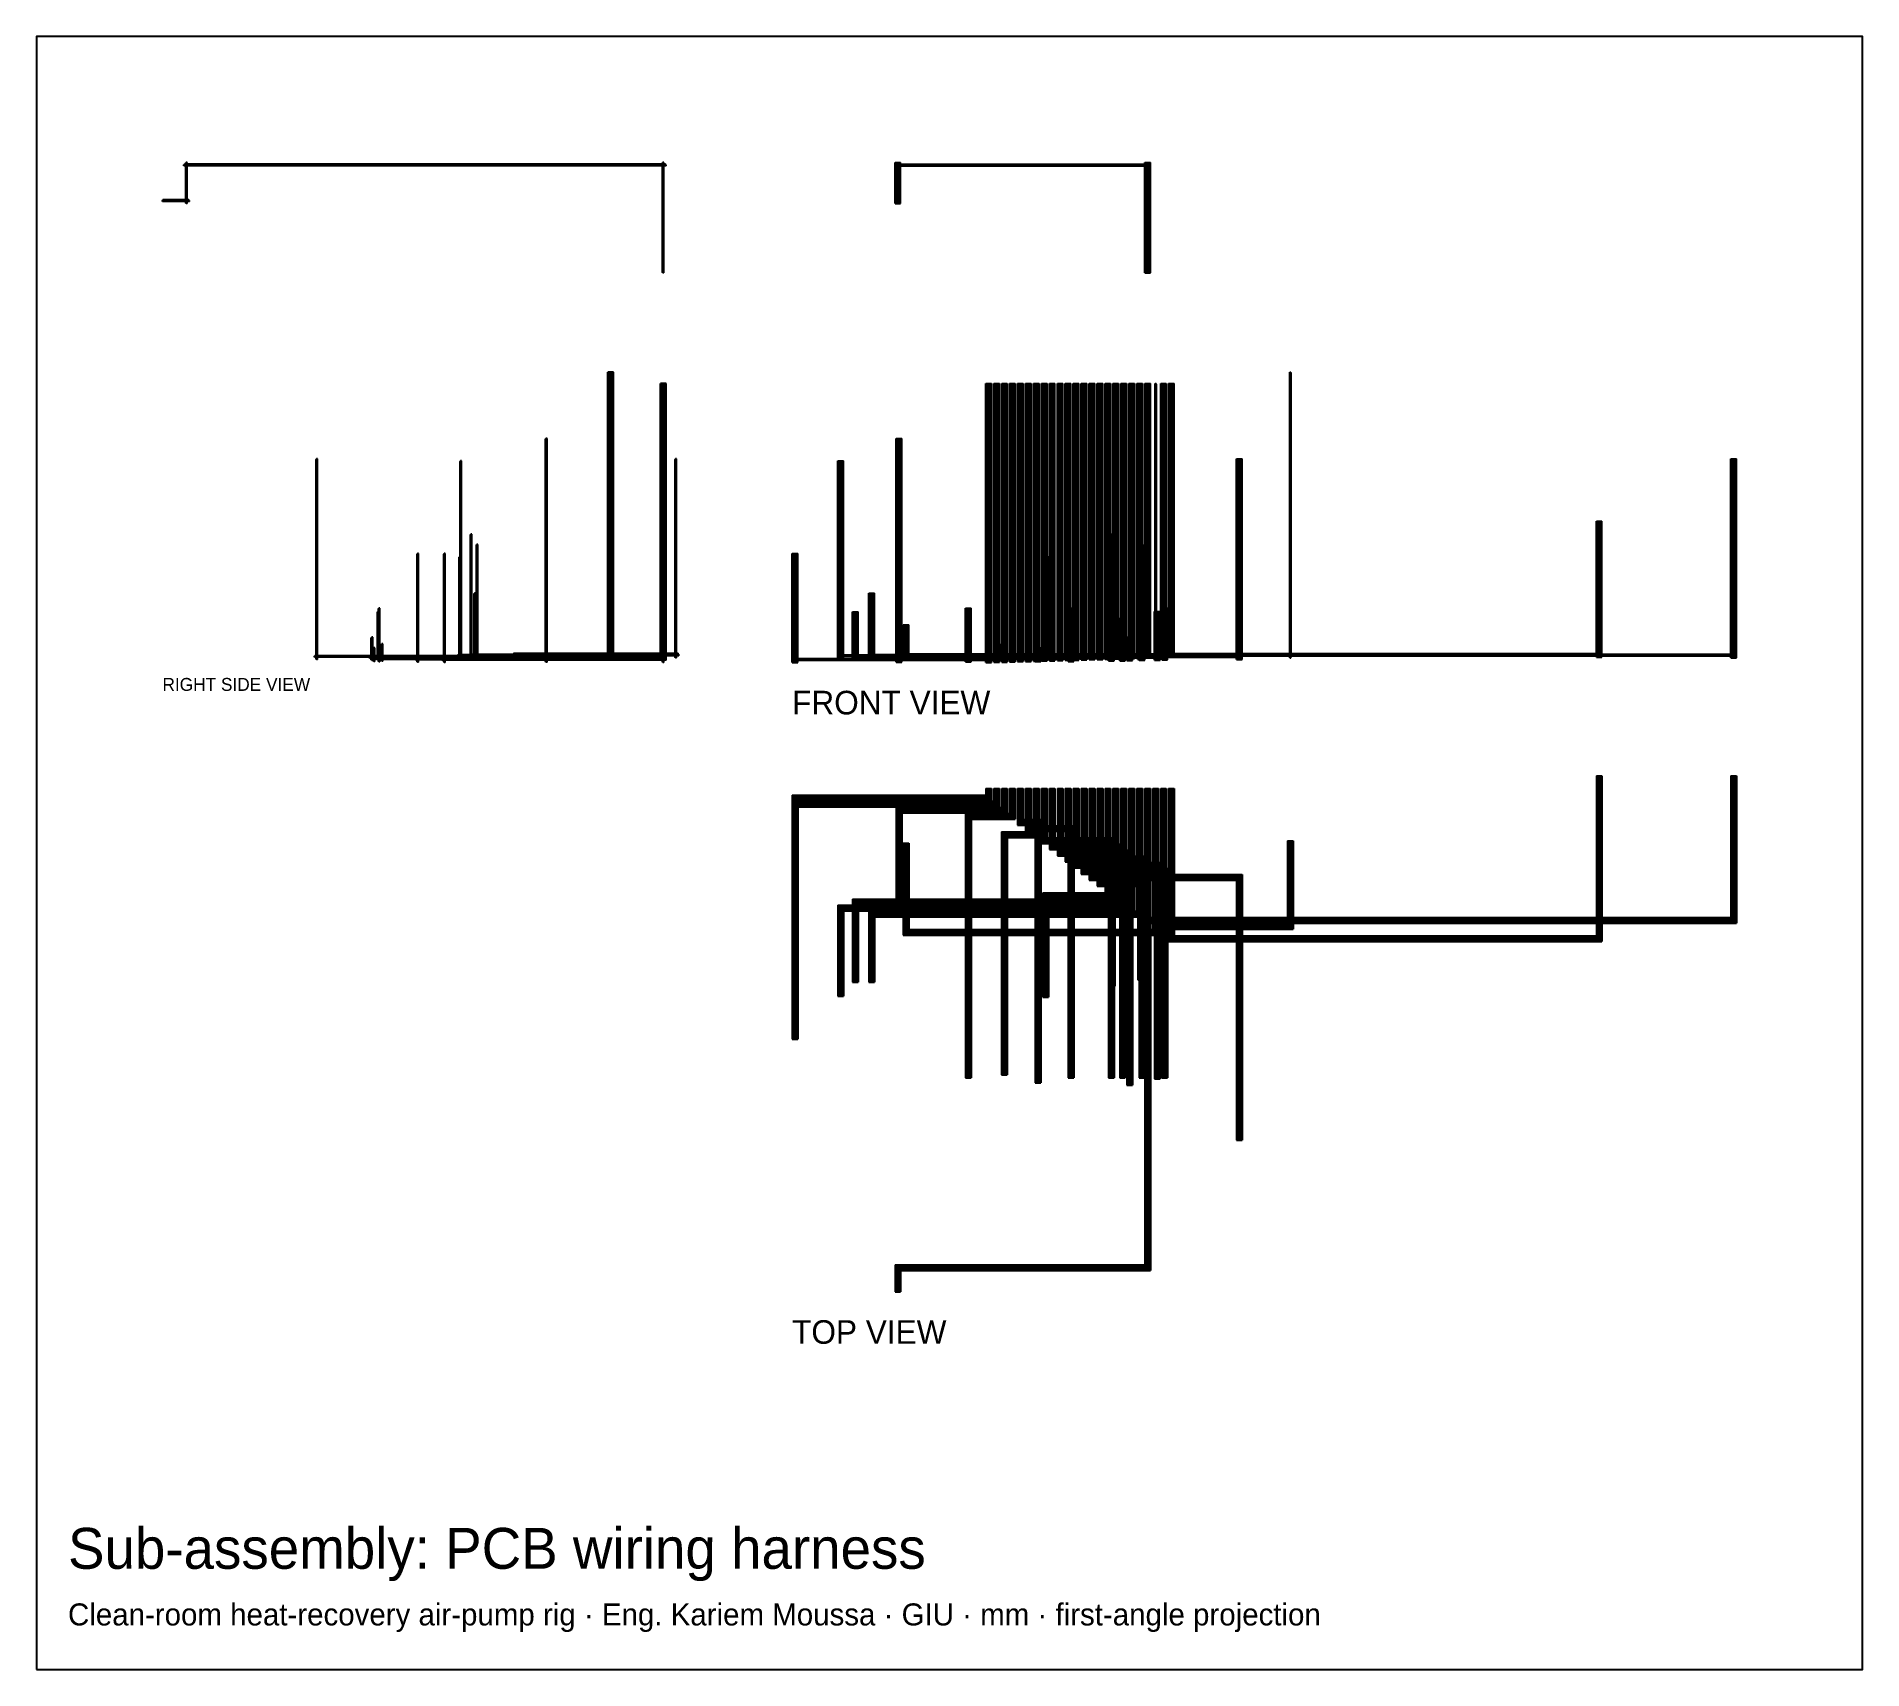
# Model space of a CAD drawing. Header units: millimetres. Extents: x -1225 to 566, y -985 to 617.
import ezdxf

# ---------------------------------------------------------------- set-up
doc = ezdxf.new("R2010")
doc.units = ezdxf.units.MM
for name, color, linetype in [('BORDER', 7, 'Continuous'), ('HIDDEN', 8, 'Continuous'), ('TEXT', 5, 'Continuous'), ('VISIBLE', 7, 'Continuous')]:
    doc.layers.add(name, color=color, linetype=linetype)

msp = doc.modelspace()

# ---------------------------------------------------------------- texts
at = {"layer": 'TEXT'}
for s, height, p in [('RIGHT SIDE VIEW', 12.6625, (-1101.43, -24.91)), ('FRONT VIEW', 23.163, (-483.75, -48.01)), ('TOP VIEW', 23.163, (-483.75, -665.69)), ('Sub-assembly: PCB wiring harness', 40.1487, (-1194.08, -886.51)), ('Clean-room heat-recovery air-pump rig · Eng. Kariem Moussa · GIU · mm · first-angle projection', 21.6185, (-1194.08, -942.1))]:
    msp.add_text(s, height=height, dxfattribs=at).set_placement(p)

# ---------------------------------------------------------------- linework, layer by layer
at = {"layer": 'BORDER'}
msp.add_lwpolyline([(-1224.96, -985.33), (566.28, -985.33), (566.28, 617.28), (-1224.96, 617.28)], close=True, dxfattribs=at)
at = {"layer": 'HIDDEN'}
for points in [[(-607.43, 491.5), (-1080.43, 491.5)], [(-1080.43, 490.5), (-1080.43, 491.5)], [(-1074.93, 491.5), (-1080.43, 491.5)], [(-1080.43, 490.5), (-1080.43, 491.5)], [(-607.43, 490.5), (-1080.43, 490.5)], [(-1074.93, 490.5), (-1080.43, 490.5)], [(-607.93, 491.85), (-1079.93, 491.85)], [(-1079.93, 491.5), (-1079.93, 491.85)], [(-607.93, 491.85), (-1079.93, 491.85)], [(-1079.93, 491.5), (-1079.93, 491.85)], [(-607.93, 491.85), (-1079.93, 491.85)], [(-1079.93, 491.5), (-1079.93, 491.85)], [(-607.93, 491.85), (-1079.93, 491.85)], [(-1079.93, 491.5), (-1079.93, 491.85)], [(-607.93, 491.85), (-1079.93, 491.85)], [(-1079.93, 491.5), (-1079.93, 491.85)], [(-607.93, 491.5), (-1079.93, 491.5)], [(-607.93, 491.5), (-1079.93, 491.5)], [(-607.93, 491.5), (-1079.93, 491.5)], [(-607.93, 491.5), (-1079.93, 491.5)], [(-607.93, 491.5), (-1079.93, 491.5)], [(-607.93, 491.5), (-1079.93, 491.5)], [(-1078.93, 491.85), (-1079.63, 491.85)], [(-1079.63, 491.5), (-1079.63, 491.85)], [(-1078.93, 491.5), (-1079.63, 491.5)], [(-1078.93, 491.5), (-1079.63, 491.5)], [(-1078.93, 491.5), (-1078.93, 491.85)], [(-1078.18, 493.25), (-1078.53, 493.25)], [(-1078.53, 453.75), (-1078.53, 493.25)], [(-1078.18, 493.25), (-1078.53, 493.25)], [(-1078.53, 453.75), (-1078.53, 493.25)], [(-1078.18, 493.25), (-1078.53, 493.25)], [(-1078.53, 453.75), (-1078.53, 493.25)], [(-1078.18, 493.25), (-1078.53, 493.25)], [(-1078.53, 453.75), (-1078.53, 493.25)], [(-1078.18, 493.25), (-1078.53, 493.25)], [(-1078.53, 453.75), (-1078.53, 493.25)], [(-1078.53, 490.5), (-1078.53, 491.85)], [(-1077.18, 493.75), (-1078.18, 493.75)], [(-1078.18, 453.25), (-1078.18, 493.75)], [(-1078.18, 453.75), (-1078.18, 493.25)], [(-1078.18, 453.75), (-1078.18, 493.25)], [(-1078.18, 453.75), (-1078.18, 493.25)], [(-1078.18, 453.75), (-1078.18, 493.25)], [(-1078.18, 453.75), (-1078.18, 493.25)], [(-1078.18, 453.75), (-1078.18, 493.25)], [(-1078.18, 490.5), (-1078.18, 491.85)], [(-1077.33, 491.85), (-1078.03, 491.85)], [(-1078.03, 491.5), (-1078.03, 491.85)], [(-1077.33, 491.5), (-1078.03, 491.5)], [(-1077.33, 491.5), (-1078.03, 491.5)], [(-1077.33, 491.5), (-1077.33, 491.85)], [(-1077.18, 453.25), (-1077.18, 493.75)], [(-1077.18, 490.5), (-1077.18, 491.85)], [(-1075.73, 491.85), (-1076.43, 491.85)], [(-1076.43, 491.5), (-1076.43, 491.85)], [(-1075.73, 491.5), (-1076.43, 491.5)], [(-1075.73, 491.5), (-1076.43, 491.5)], [(-1075.73, 491.5), (-1075.73, 491.85)], [(-1074.93, 490.5), (-1074.93, 491.5)], [(-610.68, 493.25), (-611.03, 493.25)], [(-611.03, 385.75), (-611.03, 493.25)], [(-610.68, 493.25), (-611.03, 493.25)], [(-611.03, 385.75), (-611.03, 493.25)], [(-610.68, 493.25), (-611.03, 493.25)], [(-611.03, 385.75), (-611.03, 493.25)], [(-610.68, 493.25), (-611.03, 493.25)], [(-611.03, 385.75), (-611.03, 493.25)], [(-610.68, 493.25), (-611.03, 493.25)], [(-611.03, 385.75), (-611.03, 493.25)], [(-611.03, 490.5), (-611.03, 491.5)], [(-609.68, 493.75), (-610.68, 493.75)], [(-610.68, 385.25), (-610.68, 493.75)], [(-610.68, 385.75), (-610.68, 493.25)], [(-610.68, 385.75), (-610.68, 493.25)], [(-610.68, 385.75), (-610.68, 493.25)], [(-610.68, 385.75), (-610.68, 493.25)], [(-610.68, 385.75), (-610.68, 493.25)], [(-610.68, 385.75), (-610.68, 493.25)], [(-609.68, 491.85), (-610.68, 491.85)], [(-609.68, 385.25), (-609.68, 493.75)], [(-607.93, 491.5), (-607.93, 491.85)], [(-607.93, 491.5), (-607.93, 491.85)], [(-607.93, 491.5), (-607.93, 491.85)], [(-607.93, 491.5), (-607.93, 491.85)], [(-607.93, 491.5), (-607.93, 491.85)], [(-607.43, 490.5), (-607.43, 491.5)], [(-382.75, 493.75), (-377.25, 493.75)], [(-382.75, 453.25), (-382.75, 493.75)], [(-382.75, 491.5), (-132.25, 491.5)], [(-382.75, 490.5), (-382.75, 491.5)], [(-382.75, 490.5), (-132.25, 490.5)], [(-382.25, 491.85), (-132.75, 491.85)], [(-382.25, 491.85), (-132.75, 491.85)], [(-382.25, 491.5), (-382.25, 491.85)], [(-382.25, 491.5), (-382.25, 491.85)], [(-382.25, 491.85), (-132.75, 491.85)], [(-382.25, 491.85), (-132.75, 491.85)], [(-382.25, 491.5), (-382.25, 491.85)], [(-382.25, 491.5), (-382.25, 491.85)], [(-382.25, 491.85), (-132.75, 491.85)], [(-382.25, 491.5), (-382.25, 491.85)], [(-382.25, 491.5), (-132.75, 491.5)], [(-382.25, 491.5), (-132.75, 491.5)], [(-382.25, 491.5), (-132.75, 491.5)], [(-382.25, 491.5), (-132.75, 491.5)], [(-382.25, 491.5), (-132.75, 491.5)], [(-382.25, 491.5), (-132.75, 491.5)], [(-381.95, 493.25), (-381.25, 493.25)], [(-381.95, 453.75), (-381.95, 493.25)], [(-381.95, 490.5), (-381.95, 491.85)], [(-381.25, 453.75), (-381.25, 493.25)], [(-381.25, 490.5), (-381.25, 491.85)], [(-380.35, 493.25), (-379.65, 493.25)], [(-380.35, 453.75), (-380.35, 493.25)], [(-380.35, 490.5), (-380.35, 491.85)], [(-379.65, 453.75), (-379.65, 493.25)], [(-379.65, 490.5), (-379.65, 491.85)], [(-378.75, 493.25), (-378.05, 493.25)], [(-378.75, 453.75), (-378.75, 493.25)], [(-378.75, 490.5), (-378.75, 491.85)], [(-378.05, 453.75), (-378.05, 493.25)], [(-378.05, 490.5), (-378.05, 491.85)], [(-377.25, 453.25), (-377.25, 493.75)], [(-377.25, 490.5), (-377.25, 491.85)], [(-137.75, 493.75), (-132.25, 493.75)], [(-137.75, 385.25), (-137.75, 493.75)], [(-137.75, 490.5), (-137.75, 491.85)], [(-137.75, 491.5), (-132.25, 491.5)], [(-137.75, 490.5), (-137.75, 491.5)], [(-137.75, 490.5), (-132.25, 490.5)], [(-136.95, 493.25), (-136.25, 493.25)], [(-136.95, 385.75), (-136.95, 493.25)], [(-136.95, 490.5), (-136.95, 491.85)], [(-136.95, 491.85), (-136.25, 491.85)], [(-136.95, 491.5), (-136.95, 491.85)], [(-136.95, 491.5), (-136.25, 491.5)], [(-136.95, 491.5), (-136.25, 491.5)], [(-136.25, 385.75), (-136.25, 493.25)], [(-136.25, 490.5), (-136.25, 491.85)], [(-136.25, 491.5), (-136.25, 491.85)], [(-135.35, 493.25), (-134.65, 493.25)], [(-135.35, 385.75), (-135.35, 493.25)], [(-135.35, 490.5), (-135.35, 491.85)], [(-135.35, 491.85), (-134.65, 491.85)], [(-135.35, 491.5), (-135.35, 491.85)], [(-135.35, 491.5), (-134.65, 491.5)], [(-135.35, 491.5), (-134.65, 491.5)], [(-134.65, 385.75), (-134.65, 493.25)], [(-134.65, 490.5), (-134.65, 491.85)], [(-134.65, 491.5), (-134.65, 491.85)], [(-133.75, 493.25), (-133.05, 493.25)], [(-133.75, 385.75), (-133.75, 493.25)], [(-133.75, 490.5), (-133.75, 491.85)], [(-133.75, 491.85), (-133.05, 491.85)], [(-133.75, 491.5), (-133.75, 491.85)], [(-133.75, 491.5), (-133.05, 491.5)], [(-133.75, 491.5), (-133.05, 491.5)], [(-133.05, 385.75), (-133.05, 493.25)], [(-133.05, 490.5), (-133.05, 491.85)], [(-133.05, 491.5), (-133.05, 491.85)], [(-132.75, 491.5), (-132.75, 491.85)], [(-132.75, 491.5), (-132.75, 491.85)], [(-132.75, 491.5), (-132.75, 491.85)], [(-132.75, 491.5), (-132.75, 491.85)], [(-132.75, 491.5), (-132.75, 491.85)], [(-132.25, 385.25), (-132.25, 493.75)], [(-132.25, 490.5), (-132.25, 491.5)], [(-132.25, 490.5), (-132.25, 491.5)], [(-1074.93, 456.5), (-1101.43, 456.5)], [(-1101.43, 455.5), (-1101.43, 456.5)], [(-1074.93, 455.5), (-1101.43, 455.5)], [(-1075.43, 456.85), (-1100.93, 456.85)], [(-1100.93, 456.5), (-1100.93, 456.85)], [(-1075.43, 456.85), (-1100.93, 456.85)], [(-1100.93, 456.5), (-1100.93, 456.85)], [(-1075.43, 456.85), (-1100.93, 456.85)], [(-1100.93, 456.5), (-1100.93, 456.85)], [(-1075.43, 456.85), (-1100.93, 456.85)], [(-1100.93, 456.5), (-1100.93, 456.85)], [(-1075.43, 456.85), (-1100.93, 456.85)], [(-1100.93, 456.5), (-1100.93, 456.85)], [(-1075.43, 456.5), (-1100.93, 456.5)], [(-1075.43, 456.5), (-1100.93, 456.5)], [(-1075.43, 456.5), (-1100.93, 456.5)], [(-1075.43, 456.5), (-1100.93, 456.5)], [(-1075.43, 456.5), (-1100.93, 456.5)], [(-1075.43, 456.5), (-1100.93, 456.5)], [(-1078.53, 455.5), (-1078.53, 456.5)], [(-1078.18, 453.75), (-1078.53, 453.75)], [(-1078.18, 453.75), (-1078.53, 453.75)], [(-1078.18, 453.75), (-1078.53, 453.75)], [(-1078.18, 453.75), (-1078.53, 453.75)], [(-1078.18, 453.75), (-1078.53, 453.75)], [(-1077.18, 456.85), (-1078.18, 456.85)], [(-1077.18, 453.25), (-1078.18, 453.25)], [(-1075.43, 456.5), (-1075.43, 456.85)], [(-1075.43, 456.5), (-1075.43, 456.85)], [(-1075.43, 456.5), (-1075.43, 456.85)], [(-1075.43, 456.5), (-1075.43, 456.85)], [(-1075.43, 456.5), (-1075.43, 456.85)], [(-1074.93, 455.5), (-1074.93, 456.5)], [(-382.75, 456.5), (-377.25, 456.5)], [(-382.75, 455.5), (-382.75, 456.5)], [(-382.75, 455.5), (-377.25, 455.5)], [(-382.75, 453.25), (-377.25, 453.25)], [(-381.95, 456.85), (-381.25, 456.85)], [(-381.95, 456.5), (-381.95, 456.85)], [(-381.95, 455.5), (-381.95, 456.5)], [(-381.95, 456.5), (-381.25, 456.5)], [(-381.95, 456.5), (-381.25, 456.5)], [(-381.95, 453.75), (-381.25, 453.75)], [(-381.25, 456.5), (-381.25, 456.85)], [(-381.25, 455.5), (-381.25, 456.5)], [(-380.35, 456.85), (-379.65, 456.85)], [(-380.35, 456.5), (-380.35, 456.85)], [(-380.35, 455.5), (-380.35, 456.5)], [(-380.35, 456.5), (-379.65, 456.5)], [(-380.35, 456.5), (-379.65, 456.5)], [(-380.35, 453.75), (-379.65, 453.75)], [(-379.65, 456.5), (-379.65, 456.85)], [(-379.65, 455.5), (-379.65, 456.5)], [(-378.75, 456.85), (-378.05, 456.85)], [(-378.75, 456.5), (-378.75, 456.85)], [(-378.75, 455.5), (-378.75, 456.5)], [(-378.75, 456.5), (-378.05, 456.5)], [(-378.75, 456.5), (-378.05, 456.5)], [(-378.75, 453.75), (-378.05, 453.75)], [(-378.05, 456.5), (-378.05, 456.85)], [(-378.05, 455.5), (-378.05, 456.5)], [(-377.25, 455.5), (-377.25, 456.5)], [(-610.68, 385.75), (-611.03, 385.75)], [(-610.68, 385.75), (-611.03, 385.75)], [(-610.68, 385.75), (-611.03, 385.75)], [(-610.68, 385.75), (-611.03, 385.75)], [(-610.68, 385.75), (-611.03, 385.75)], [(-609.68, 385.25), (-610.68, 385.25)], [(-137.75, 385.25), (-132.25, 385.25)], [(-136.95, 385.75), (-136.25, 385.75)], [(-135.35, 385.75), (-134.65, 385.75)], [(-133.75, 385.75), (-133.05, 385.75)], [(-658.93, 287.75), (-664.43, 287.75)], [(-664.43, 7.57), (-664.43, 287.75)], [(-662.93, 287.25), (-663.63, 287.25)], [(-663.63, 8.07), (-663.63, 287.25)], [(-662.93, 8.07), (-662.93, 287.25)], [(-661.33, 287.25), (-662.03, 287.25)], [(-662.03, 8.07), (-662.03, 287.25)], [(-661.33, 8.07), (-661.33, 287.25)], [(-659.73, 287.25), (-660.43, 287.25)], [(-660.43, 8.07), (-660.43, 287.25)], [(-659.73, 8.07), (-659.73, 287.25)], [(-658.93, 7.57), (-658.93, 287.75)], [(4.5, 287.75), (5.5, 287.75)], [(4.5, 7.57), (4.5, 287.75)], [(5.5, 7.57), (5.5, 287.75)], [(5.5, 287.25), (5.85, 287.25)], [(5.5, 287.25), (5.85, 287.25)], [(5.5, 8.07), (5.5, 287.25)], [(5.5, 8.07), (5.5, 287.25)], [(5.5, 287.25), (5.85, 287.25)], [(5.5, 287.25), (5.85, 287.25)], [(5.5, 8.07), (5.5, 287.25)], [(5.5, 8.07), (5.5, 287.25)], [(5.5, 287.25), (5.85, 287.25)], [(5.5, 8.07), (5.5, 287.25)], [(5.5, 8.07), (5.5, 287.25)], [(5.85, 8.07), (5.85, 287.25)], [(5.85, 8.07), (5.85, 287.25)], [(5.85, 8.07), (5.85, 287.25)], [(5.85, 8.07), (5.85, 287.25)], [(5.85, 8.07), (5.85, 287.25)], [(-607.43, 276.75), (-612.93, 276.75)], [(-612.93, 7.57), (-612.93, 276.75)], [(-611.43, 276.25), (-612.13, 276.25)], [(-612.13, 8.07), (-612.13, 276.25)], [(-611.43, 8.07), (-611.43, 276.25)], [(-610.68, 276.25), (-611.03, 276.25)], [(-611.03, 3.45), (-611.03, 276.25)], [(-610.68, 276.25), (-611.03, 276.25)], [(-611.03, 3.45), (-611.03, 276.25)], [(-610.68, 276.25), (-611.03, 276.25)], [(-611.03, 3.45), (-611.03, 276.25)], [(-610.68, 276.25), (-611.03, 276.25)], [(-611.03, 3.45), (-611.03, 276.25)], [(-610.68, 276.25), (-611.03, 276.25)], [(-611.03, 3.67), (-611.03, 276.25)], [(-610.68, 276.25), (-611.03, 276.25)], [(-611.03, 3.45), (-611.03, 276.25)], [(-610.68, 276.25), (-611.03, 276.25)], [(-611.03, 3.67), (-611.03, 276.25)], [(-610.68, 276.25), (-611.03, 276.25)], [(-611.03, 3.67), (-611.03, 276.25)], [(-610.68, 276.25), (-611.03, 276.25)], [(-611.03, 3.67), (-611.03, 276.25)], [(-610.68, 276.25), (-611.03, 276.25)], [(-611.03, 3.67), (-611.03, 276.25)], [(-610.68, 276.25), (-611.03, 276.25)], [(-611.03, 3.89), (-611.03, 276.25)], [(-610.68, 276.25), (-611.03, 276.25)], [(-611.03, 3.67), (-611.03, 276.25)], [(-610.68, 276.25), (-611.03, 276.25)], [(-611.03, 3.89), (-611.03, 276.25)], [(-610.68, 276.25), (-611.03, 276.25)], [(-611.03, 3.89), (-611.03, 276.25)], [(-610.68, 276.25), (-611.03, 276.25)], [(-611.03, 3.89), (-611.03, 276.25)], [(-610.68, 276.25), (-611.03, 276.25)], [(-611.03, 3.89), (-611.03, 276.25)], [(-610.68, 276.25), (-611.03, 276.25)], [(-611.03, 4.11), (-611.03, 276.25)], [(-610.68, 276.25), (-611.03, 276.25)], [(-611.03, 3.89), (-611.03, 276.25)], [(-610.68, 276.25), (-611.03, 276.25)], [(-611.03, 4.11), (-611.03, 276.25)], [(-610.68, 276.25), (-611.03, 276.25)], [(-611.03, 4.11), (-611.03, 276.25)], [(-610.68, 276.25), (-611.03, 276.25)], [(-611.03, 4.11), (-611.03, 276.25)], [(-610.68, 276.25), (-611.03, 276.25)], [(-611.03, 4.11), (-611.03, 276.25)], [(-610.68, 276.25), (-611.03, 276.25)], [(-611.03, 4.33), (-611.03, 276.25)], [(-610.68, 276.25), (-611.03, 276.25)], [(-611.03, 4.11), (-611.03, 276.25)], [(-610.68, 276.25), (-611.03, 276.25)], [(-611.03, 4.33), (-611.03, 276.25)], [(-610.68, 276.25), (-611.03, 276.25)], [(-611.03, 4.33), (-611.03, 276.25)], [(-610.68, 276.25), (-611.03, 276.25)], [(-611.03, 4.33), (-611.03, 276.25)], [(-610.68, 276.25), (-611.03, 276.25)], [(-611.03, 4.33), (-611.03, 276.25)], [(-610.68, 276.25), (-611.03, 276.25)], [(-611.03, 4.55), (-611.03, 276.25)], [(-610.68, 276.25), (-611.03, 276.25)], [(-611.03, 4.33), (-611.03, 276.25)], [(-610.68, 276.25), (-611.03, 276.25)], [(-611.03, 4.55), (-611.03, 276.25)], [(-610.68, 276.25), (-611.03, 276.25)], [(-611.03, 4.55), (-611.03, 276.25)], [(-610.68, 276.25), (-611.03, 276.25)], [(-611.03, 4.55), (-611.03, 276.25)], [(-610.68, 276.25), (-611.03, 276.25)], [(-611.03, 4.55), (-611.03, 276.25)], [(-610.68, 276.25), (-611.03, 276.25)], [(-611.03, 4.77), (-611.03, 276.25)], [(-610.68, 276.25), (-611.03, 276.25)], [(-611.03, 4.55), (-611.03, 276.25)], [(-610.68, 276.25), (-611.03, 276.25)], [(-611.03, 4.77), (-611.03, 276.25)], [(-610.68, 276.25), (-611.03, 276.25)], [(-611.03, 4.77), (-611.03, 276.25)], [(-610.68, 276.25), (-611.03, 276.25)], [(-611.03, 4.77), (-611.03, 276.25)], [(-610.68, 276.25), (-611.03, 276.25)], [(-611.03, 4.77), (-611.03, 276.25)], [(-610.68, 276.25), (-611.03, 276.25)], [(-611.03, 4.99), (-611.03, 276.25)], [(-610.68, 276.25), (-611.03, 276.25)], [(-611.03, 4.77), (-611.03, 276.25)], [(-610.68, 276.25), (-611.03, 276.25)], [(-611.03, 4.99), (-611.03, 276.25)], [(-610.68, 276.25), (-611.03, 276.25)], [(-611.03, 4.99), (-611.03, 276.25)], [(-610.68, 276.25), (-611.03, 276.25)], [(-611.03, 4.99), (-611.03, 276.25)], [(-610.68, 276.25), (-611.03, 276.25)], [(-611.03, 4.99), (-611.03, 276.25)], [(-610.68, 276.25), (-611.03, 276.25)], [(-611.03, 5.21), (-611.03, 276.25)], [(-610.68, 276.25), (-611.03, 276.25)], [(-611.03, 4.99), (-611.03, 276.25)], [(-610.68, 276.25), (-611.03, 276.25)], [(-611.03, 5.21), (-611.03, 276.25)], [(-610.68, 276.25), (-611.03, 276.25)], [(-611.03, 5.21), (-611.03, 276.25)], [(-610.68, 276.25), (-611.03, 276.25)], [(-611.03, 5.21), (-611.03, 276.25)], [(-610.68, 276.25), (-611.03, 276.25)], [(-611.03, 5.21), (-611.03, 276.25)], [(-610.68, 276.25), (-611.03, 276.25)], [(-611.03, 5.43), (-611.03, 276.25)], [(-610.68, 276.25), (-611.03, 276.25)], [(-611.03, 5.21), (-611.03, 276.25)], [(-610.68, 276.25), (-611.03, 276.25)], [(-611.03, 5.43), (-611.03, 276.25)], [(-610.68, 276.25), (-611.03, 276.25)], [(-611.03, 5.43), (-611.03, 276.25)], [(-610.68, 276.25), (-611.03, 276.25)], [(-611.03, 5.43), (-611.03, 276.25)], [(-610.68, 276.25), (-611.03, 276.25)], [(-611.03, 5.43), (-611.03, 276.25)], [(-610.68, 276.25), (-611.03, 276.25)], [(-611.03, 5.65), (-611.03, 276.25)], [(-610.68, 276.25), (-611.03, 276.25)], [(-611.03, 5.43), (-611.03, 276.25)], [(-610.68, 276.25), (-611.03, 276.25)], [(-611.03, 5.65), (-611.03, 276.25)], [(-610.68, 276.25), (-611.03, 276.25)], [(-611.03, 5.65), (-611.03, 276.25)], [(-610.68, 276.25), (-611.03, 276.25)], [(-611.03, 5.65), (-611.03, 276.25)], [(-610.68, 276.25), (-611.03, 276.25)], [(-611.03, 5.65), (-611.03, 276.25)], [(-610.68, 276.25), (-611.03, 276.25)], [(-611.03, 5.87), (-611.03, 276.25)], [(-610.68, 276.25), (-611.03, 276.25)], [(-611.03, 5.65), (-611.03, 276.25)], [(-610.68, 276.25), (-611.03, 276.25)], [(-611.03, 5.87), (-611.03, 276.25)], [(-610.68, 276.25), (-611.03, 276.25)], [(-611.03, 5.87), (-611.03, 276.25)], [(-610.68, 276.25), (-611.03, 276.25)], [(-611.03, 5.87), (-611.03, 276.25)], [(-610.68, 276.25), (-611.03, 276.25)], [(-611.03, 5.87), (-611.03, 276.25)], [(-610.68, 276.25), (-611.03, 276.25)], [(-611.03, 6.09), (-611.03, 276.25)], [(-610.68, 276.25), (-611.03, 276.25)], [(-611.03, 5.87), (-611.03, 276.25)], [(-610.68, 276.25), (-611.03, 276.25)], [(-611.03, 6.09), (-611.03, 276.25)], [(-610.68, 276.25), (-611.03, 276.25)], [(-611.03, 6.09), (-611.03, 276.25)], [(-610.68, 276.25), (-611.03, 276.25)], [(-611.03, 6.09), (-611.03, 276.25)], [(-610.68, 276.25), (-611.03, 276.25)], [(-611.03, 6.09), (-611.03, 276.25)], [(-610.68, 276.25), (-611.03, 276.25)], [(-611.03, 6.31), (-611.03, 276.25)], [(-610.68, 276.25), (-611.03, 276.25)], [(-611.03, 6.09), (-611.03, 276.25)], [(-610.68, 276.25), (-611.03, 276.25)], [(-611.03, 6.31), (-611.03, 276.25)], [(-610.68, 276.25), (-611.03, 276.25)], [(-611.03, 6.31), (-611.03, 276.25)], [(-610.68, 276.25), (-611.03, 276.25)], [(-611.03, 6.31), (-611.03, 276.25)], [(-610.68, 276.25), (-611.03, 276.25)], [(-611.03, 6.31), (-611.03, 276.25)], [(-610.68, 276.25), (-611.03, 276.25)], [(-611.03, 6.53), (-611.03, 276.25)], [(-610.68, 276.25), (-611.03, 276.25)], [(-611.03, 6.31), (-611.03, 276.25)], [(-610.68, 276.25), (-611.03, 276.25)], [(-611.03, 6.53), (-611.03, 276.25)], [(-610.68, 276.25), (-611.03, 276.25)], [(-611.03, 6.53), (-611.03, 276.25)], [(-610.68, 276.25), (-611.03, 276.25)], [(-611.03, 6.53), (-611.03, 276.25)], [(-610.68, 276.25), (-611.03, 276.25)], [(-611.03, 6.53), (-611.03, 276.25)], [(-610.68, 276.25), (-611.03, 276.25)], [(-611.03, 6.75), (-611.03, 276.25)], [(-610.68, 276.25), (-611.03, 276.25)], [(-611.03, 6.53), (-611.03, 276.25)], [(-610.68, 276.25), (-611.03, 276.25)], [(-611.03, 6.75), (-611.03, 276.25)], [(-610.68, 276.25), (-611.03, 276.25)], [(-611.03, 6.75), (-611.03, 276.25)], [(-610.68, 276.25), (-611.03, 276.25)], [(-611.03, 6.75), (-611.03, 276.25)], [(-610.68, 276.25), (-611.03, 276.25)], [(-611.03, 6.75), (-611.03, 276.25)], [(-610.68, 276.25), (-611.03, 276.25)], [(-611.03, 6.97), (-611.03, 276.25)], [(-610.68, 276.25), (-611.03, 276.25)], [(-611.03, 6.75), (-611.03, 276.25)], [(-610.68, 276.25), (-611.03, 276.25)], [(-611.03, 6.97), (-611.03, 276.25)], [(-610.68, 276.25), (-611.03, 276.25)], [(-611.03, 6.97), (-611.03, 276.25)], [(-610.68, 276.25), (-611.03, 276.25)], [(-611.03, 6.97), (-611.03, 276.25)], [(-610.68, 276.25), (-611.03, 276.25)], [(-611.03, 6.97), (-611.03, 276.25)], [(-610.68, 276.25), (-611.03, 276.25)], [(-611.03, 7.19), (-611.03, 276.25)], [(-610.68, 276.25), (-611.03, 276.25)], [(-611.03, 6.97), (-611.03, 276.25)], [(-610.68, 276.25), (-611.03, 276.25)], [(-611.03, 7.19), (-611.03, 276.25)], [(-610.68, 276.25), (-611.03, 276.25)], [(-611.03, 7.19), (-611.03, 276.25)], [(-610.68, 276.25), (-611.03, 276.25)], [(-611.03, 7.19), (-611.03, 276.25)], [(-610.68, 276.25), (-611.03, 276.25)], [(-611.03, 7.19), (-611.03, 276.25)], [(-610.68, 276.25), (-611.03, 276.25)], [(-611.03, 7.41), (-611.03, 276.25)], [(-610.68, 276.25), (-611.03, 276.25)], [(-611.03, 7.19), (-611.03, 276.25)], [(-610.68, 276.25), (-611.03, 276.25)], [(-611.03, 7.41), (-611.03, 276.25)], [(-610.68, 276.25), (-611.03, 276.25)], [(-611.03, 7.41), (-611.03, 276.25)], [(-610.68, 276.25), (-611.03, 276.25)], [(-611.03, 7.41), (-611.03, 276.25)], [(-610.68, 276.25), (-611.03, 276.25)], [(-611.03, 7.41), (-611.03, 276.25)], [(-610.68, 276.25), (-611.03, 276.25)], [(-611.03, 7.57), (-611.03, 276.25)], [(-610.68, 276.25), (-611.03, 276.25)], [(-611.03, 7.41), (-611.03, 276.25)], [(-610.68, 276.25), (-611.03, 276.25)], [(-611.03, 7.63), (-611.03, 276.25)], [(-610.68, 276.25), (-611.03, 276.25)], [(-611.03, 7.63), (-611.03, 276.25)], [(-610.68, 276.25), (-611.03, 276.25)], [(-611.03, 7.63), (-611.03, 276.25)], [(-610.68, 276.25), (-611.03, 276.25)], [(-611.03, 7.63), (-611.03, 276.25)], [(-610.68, 276.25), (-611.03, 276.25)], [(-611.03, 7.63), (-611.03, 276.25)], [(-610.68, 276.25), (-611.03, 276.25)], [(-611.03, 7.63), (-611.03, 276.25)], [(-610.68, 276.25), (-611.03, 276.25)], [(-611.03, 7.85), (-611.03, 276.25)], [(-610.68, 276.25), (-611.03, 276.25)], [(-611.03, 7.85), (-611.03, 276.25)], [(-610.68, 276.25), (-611.03, 276.25)], [(-611.03, 7.85), (-611.03, 276.25)], [(-610.68, 276.25), (-611.03, 276.25)], [(-611.03, 7.85), (-611.03, 276.25)], [(-610.68, 276.25), (-611.03, 276.25)], [(-611.03, 7.85), (-611.03, 276.25)], [(-610.68, 276.25), (-611.03, 276.25)], [(-611.03, 7.85), (-611.03, 276.25)], [(-610.68, 276.25), (-611.03, 276.25)], [(-611.03, 8.29), (-611.03, 276.25)], [(-610.68, 276.25), (-611.03, 276.25)], [(-611.03, 8.29), (-611.03, 276.25)], [(-610.68, 276.25), (-611.03, 276.25)], [(-611.03, 8.29), (-611.03, 276.25)], [(-610.68, 276.25), (-611.03, 276.25)], [(-611.03, 8.29), (-611.03, 276.25)], [(-610.68, 276.25), (-611.03, 276.25)], [(-611.03, 8.51), (-611.03, 276.25)], [(-610.68, 276.25), (-611.03, 276.25)], [(-611.03, 8.29), (-611.03, 276.25)], [(-610.68, 276.25), (-611.03, 276.25)], [(-611.03, 8.51), (-611.03, 276.25)], [(-610.68, 276.25), (-611.03, 276.25)], [(-611.03, 8.51), (-611.03, 276.25)], [(-610.68, 276.25), (-611.03, 276.25)], [(-611.03, 8.51), (-611.03, 276.25)], [(-610.68, 276.25), (-611.03, 276.25)], [(-611.03, 8.51), (-611.03, 276.25)], [(-610.68, 276.25), (-611.03, 276.25)], [(-611.03, 8.51), (-611.03, 276.25)], [(-609.68, 276.75), (-610.68, 276.75)], [(-610.68, 3.17), (-610.68, 276.75)], [(-609.68, 276.75), (-610.68, 276.75)], [(-610.68, 2.95), (-610.68, 276.75)], [(-609.68, 276.75), (-610.68, 276.75)], [(-610.68, 3.39), (-610.68, 276.75)], [(-609.68, 276.75), (-610.68, 276.75)], [(-610.68, 3.17), (-610.68, 276.75)], [(-609.68, 276.75), (-610.68, 276.75)], [(-610.68, 3.61), (-610.68, 276.75)], [(-609.68, 276.75), (-610.68, 276.75)], [(-610.68, 3.39), (-610.68, 276.75)], [(-609.68, 276.75), (-610.68, 276.75)], [(-610.68, 3.83), (-610.68, 276.75)], [(-609.68, 276.75), (-610.68, 276.75)], [(-610.68, 3.61), (-610.68, 276.75)], [(-609.68, 276.75), (-610.68, 276.75)], [(-610.68, 4.05), (-610.68, 276.75)], [(-609.68, 276.75), (-610.68, 276.75)], [(-610.68, 3.83), (-610.68, 276.75)], [(-609.68, 276.75), (-610.68, 276.75)], [(-610.68, 4.27), (-610.68, 276.75)], [(-609.68, 276.75), (-610.68, 276.75)], [(-610.68, 4.05), (-610.68, 276.75)], [(-609.68, 276.75), (-610.68, 276.75)], [(-610.68, 4.49), (-610.68, 276.75)], [(-609.68, 276.75), (-610.68, 276.75)], [(-610.68, 4.27), (-610.68, 276.75)], [(-609.68, 276.75), (-610.68, 276.75)], [(-610.68, 4.71), (-610.68, 276.75)], [(-609.68, 276.75), (-610.68, 276.75)], [(-610.68, 4.49), (-610.68, 276.75)], [(-609.68, 276.75), (-610.68, 276.75)], [(-610.68, 4.93), (-610.68, 276.75)], [(-609.68, 276.75), (-610.68, 276.75)], [(-610.68, 4.71), (-610.68, 276.75)], [(-609.68, 276.75), (-610.68, 276.75)], [(-610.68, 5.15), (-610.68, 276.75)], [(-609.68, 276.75), (-610.68, 276.75)], [(-610.68, 4.93), (-610.68, 276.75)], [(-609.68, 276.75), (-610.68, 276.75)], [(-610.68, 5.37), (-610.68, 276.75)], [(-609.68, 276.75), (-610.68, 276.75)], [(-610.68, 5.15), (-610.68, 276.75)], [(-609.68, 276.75), (-610.68, 276.75)], [(-610.68, 5.59), (-610.68, 276.75)], [(-609.68, 276.75), (-610.68, 276.75)], [(-610.68, 5.37), (-610.68, 276.75)], [(-609.68, 276.75), (-610.68, 276.75)], [(-610.68, 5.81), (-610.68, 276.75)], [(-609.68, 276.75), (-610.68, 276.75)], [(-610.68, 5.59), (-610.68, 276.75)], [(-609.68, 276.75), (-610.68, 276.75)], [(-610.68, 6.03), (-610.68, 276.75)], [(-609.68, 276.75), (-610.68, 276.75)], [(-610.68, 5.81), (-610.68, 276.75)], [(-609.68, 276.75), (-610.68, 276.75)], [(-610.68, 6.25), (-610.68, 276.75)], [(-609.68, 276.75), (-610.68, 276.75)], [(-610.68, 6.03), (-610.68, 276.75)], [(-609.68, 276.75), (-610.68, 276.75)], [(-610.68, 6.47), (-610.68, 276.75)], [(-609.68, 276.75), (-610.68, 276.75)], [(-610.68, 6.25), (-610.68, 276.75)], [(-609.68, 276.75), (-610.68, 276.75)], [(-610.68, 6.69), (-610.68, 276.75)], [(-609.68, 276.75), (-610.68, 276.75)], [(-610.68, 6.47), (-610.68, 276.75)], [(-609.68, 276.75), (-610.68, 276.75)], [(-610.68, 6.91), (-610.68, 276.75)], [(-609.68, 276.75), (-610.68, 276.75)], [(-610.68, 6.69), (-610.68, 276.75)], [(-609.68, 276.75), (-610.68, 276.75)], [(-610.68, 7.13), (-610.68, 276.75)], [(-609.68, 276.75), (-610.68, 276.75)], [(-610.68, 6.91), (-610.68, 276.75)], [(-609.68, 276.75), (-610.68, 276.75)], [(-610.68, 7.35), (-610.68, 276.75)], [(-609.68, 276.75), (-610.68, 276.75)], [(-610.68, 7.13), (-610.68, 276.75)], [(-609.68, 276.75), (-610.68, 276.75)], [(-610.68, 7.57), (-610.68, 276.75)], [(-609.68, 276.75), (-610.68, 276.75)], [(-610.68, 7.35), (-610.68, 276.75)], [(-609.68, 276.75), (-610.68, 276.75)], [(-610.68, 8.01), (-610.68, 276.75)], [(-609.68, 276.75), (-610.68, 276.75)], [(-610.68, 7.79), (-610.68, 276.75)], [(-609.68, 276.75), (-610.68, 276.75)], [(-610.68, 8.01), (-610.68, 276.75)], [(-610.68, 3.45), (-610.68, 276.25)], [(-610.68, 3.45), (-610.68, 276.25)], [(-610.68, 3.45), (-610.68, 276.25)], [(-610.68, 3.45), (-610.68, 276.25)], [(-610.68, 3.45), (-610.68, 276.25)], [(-610.68, 3.45), (-610.68, 276.25)], [(-610.68, 3.67), (-610.68, 276.25)], [(-610.68, 3.67), (-610.68, 276.25)], [(-610.68, 3.67), (-610.68, 276.25)], [(-610.68, 3.67), (-610.68, 276.25)], [(-610.68, 3.67), (-610.68, 276.25)], [(-610.68, 3.67), (-610.68, 276.25)], [(-610.68, 3.89), (-610.68, 276.25)], [(-610.68, 3.89), (-610.68, 276.25)], [(-610.68, 3.89), (-610.68, 276.25)], [(-610.68, 3.89), (-610.68, 276.25)], [(-610.68, 3.89), (-610.68, 276.25)], [(-610.68, 3.89), (-610.68, 276.25)], [(-610.68, 4.11), (-610.68, 276.25)], [(-610.68, 4.11), (-610.68, 276.25)], [(-610.68, 4.11), (-610.68, 276.25)], [(-610.68, 4.11), (-610.68, 276.25)], [(-610.68, 4.11), (-610.68, 276.25)], [(-610.68, 4.11), (-610.68, 276.25)], [(-610.68, 4.33), (-610.68, 276.25)], [(-610.68, 4.33), (-610.68, 276.25)], [(-610.68, 4.33), (-610.68, 276.25)], [(-610.68, 4.33), (-610.68, 276.25)], [(-610.68, 4.33), (-610.68, 276.25)], [(-610.68, 4.33), (-610.68, 276.25)], [(-610.68, 4.55), (-610.68, 276.25)], [(-610.68, 4.55), (-610.68, 276.25)], [(-610.68, 4.55), (-610.68, 276.25)], [(-610.68, 4.55), (-610.68, 276.25)], [(-610.68, 4.55), (-610.68, 276.25)], [(-610.68, 4.55), (-610.68, 276.25)], [(-610.68, 4.77), (-610.68, 276.25)], [(-610.68, 4.77), (-610.68, 276.25)], [(-610.68, 4.77), (-610.68, 276.25)], [(-610.68, 4.77), (-610.68, 276.25)], [(-610.68, 4.77), (-610.68, 276.25)], [(-610.68, 4.77), (-610.68, 276.25)], [(-610.68, 4.99), (-610.68, 276.25)], [(-610.68, 4.99), (-610.68, 276.25)], [(-610.68, 4.99), (-610.68, 276.25)], [(-610.68, 4.99), (-610.68, 276.25)], [(-610.68, 4.99), (-610.68, 276.25)], [(-610.68, 4.99), (-610.68, 276.25)], [(-610.68, 5.21), (-610.68, 276.25)], [(-610.68, 5.21), (-610.68, 276.25)], [(-610.68, 5.21), (-610.68, 276.25)], [(-610.68, 5.21), (-610.68, 276.25)], [(-610.68, 5.21), (-610.68, 276.25)], [(-610.68, 5.21), (-610.68, 276.25)], [(-610.68, 5.43), (-610.68, 276.25)], [(-610.68, 5.43), (-610.68, 276.25)], [(-610.68, 5.43), (-610.68, 276.25)], [(-610.68, 5.43), (-610.68, 276.25)], [(-610.68, 5.43), (-610.68, 276.25)], [(-610.68, 5.43), (-610.68, 276.25)], [(-610.68, 5.65), (-610.68, 276.25)], [(-610.68, 5.65), (-610.68, 276.25)], [(-610.68, 5.65), (-610.68, 276.25)], [(-610.68, 5.65), (-610.68, 276.25)], [(-610.68, 5.65), (-610.68, 276.25)], [(-610.68, 5.65), (-610.68, 276.25)], [(-610.68, 5.87), (-610.68, 276.25)], [(-610.68, 5.87), (-610.68, 276.25)], [(-610.68, 5.87), (-610.68, 276.25)], [(-610.68, 5.87), (-610.68, 276.25)], [(-610.68, 5.87), (-610.68, 276.25)], [(-610.68, 5.87), (-610.68, 276.25)], [(-610.68, 6.09), (-610.68, 276.25)], [(-610.68, 6.09), (-610.68, 276.25)], [(-610.68, 6.09), (-610.68, 276.25)], [(-610.68, 6.09), (-610.68, 276.25)], [(-610.68, 6.09), (-610.68, 276.25)], [(-610.68, 6.09), (-610.68, 276.25)], [(-610.68, 6.31), (-610.68, 276.25)], [(-610.68, 6.31), (-610.68, 276.25)], [(-610.68, 6.31), (-610.68, 276.25)], [(-610.68, 6.31), (-610.68, 276.25)], [(-610.68, 6.31), (-610.68, 276.25)], [(-610.68, 6.31), (-610.68, 276.25)], [(-610.68, 6.53), (-610.68, 276.25)], [(-610.68, 6.53), (-610.68, 276.25)], [(-610.68, 6.53), (-610.68, 276.25)], [(-610.68, 6.53), (-610.68, 276.25)], [(-610.68, 6.53), (-610.68, 276.25)], [(-610.68, 6.53), (-610.68, 276.25)], [(-610.68, 6.75), (-610.68, 276.25)], [(-610.68, 6.75), (-610.68, 276.25)], [(-610.68, 6.75), (-610.68, 276.25)], [(-610.68, 6.75), (-610.68, 276.25)], [(-610.68, 6.75), (-610.68, 276.25)], [(-610.68, 6.75), (-610.68, 276.25)], [(-610.68, 6.97), (-610.68, 276.25)], [(-610.68, 6.97), (-610.68, 276.25)], [(-610.68, 6.97), (-610.68, 276.25)], [(-610.68, 6.97), (-610.68, 276.25)], [(-610.68, 6.97), (-610.68, 276.25)], [(-610.68, 6.97), (-610.68, 276.25)], [(-610.68, 7.19), (-610.68, 276.25)], [(-610.68, 7.19), (-610.68, 276.25)], [(-610.68, 7.19), (-610.68, 276.25)], [(-610.68, 7.19), (-610.68, 276.25)], [(-610.68, 7.19), (-610.68, 276.25)], [(-610.68, 7.19), (-610.68, 276.25)], [(-610.68, 7.41), (-610.68, 276.25)], [(-610.68, 7.41), (-610.68, 276.25)], [(-610.68, 7.41), (-610.68, 276.25)], [(-610.68, 7.41), (-610.68, 276.25)], [(-610.68, 7.41), (-610.68, 276.25)], [(-610.68, 7.41), (-610.68, 276.25)], [(-610.68, 7.63), (-610.68, 276.25)], [(-610.68, 7.63), (-610.68, 276.25)], [(-610.68, 7.63), (-610.68, 276.25)], [(-610.68, 7.63), (-610.68, 276.25)], [(-610.68, 7.63), (-610.68, 276.25)], [(-610.68, 7.63), (-610.68, 276.25)], [(-610.68, 7.85), (-610.68, 276.25)], [(-610.68, 7.85), (-610.68, 276.25)], [(-610.68, 7.85), (-610.68, 276.25)], [(-610.68, 7.85), (-610.68, 276.25)], [(-610.68, 7.85), (-610.68, 276.25)], [(-610.68, 7.85), (-610.68, 276.25)], [(-610.68, 8.29), (-610.68, 276.25)], [(-610.68, 8.29), (-610.68, 276.25)], [(-610.68, 8.29), (-610.68, 276.25)], [(-610.68, 8.29), (-610.68, 276.25)], [(-610.68, 8.29), (-610.68, 276.25)], [(-610.68, 8.29), (-610.68, 276.25)], [(-610.68, 8.51), (-610.68, 276.25)], [(-610.68, 8.51), (-610.68, 276.25)], [(-610.68, 8.51), (-610.68, 276.25)], [(-610.68, 8.51), (-610.68, 276.25)], [(-610.68, 8.51), (-610.68, 276.25)], [(-610.68, 8.51), (-610.68, 276.25)], [(-609.83, 276.25), (-610.53, 276.25)], [(-610.53, 8.07), (-610.53, 276.25)], [(-609.83, 276.25), (-610.53, 276.25)], [(-610.53, 8.07), (-610.53, 276.25)], [(-609.83, 8.07), (-609.83, 276.25)], [(-609.83, 8.07), (-609.83, 276.25)], [(-609.68, 3.17), (-609.68, 276.75)], [(-609.68, 2.95), (-609.68, 276.75)], [(-609.68, 3.39), (-609.68, 276.75)], [(-609.68, 3.17), (-609.68, 276.75)], [(-609.68, 3.61), (-609.68, 276.75)], [(-609.68, 3.39), (-609.68, 276.75)], [(-609.68, 3.83), (-609.68, 276.75)], [(-609.68, 3.61), (-609.68, 276.75)], [(-609.68, 4.05), (-609.68, 276.75)], [(-609.68, 3.83), (-609.68, 276.75)], [(-609.68, 4.27), (-609.68, 276.75)], [(-609.68, 4.05), (-609.68, 276.75)], [(-609.68, 4.49), (-609.68, 276.75)], [(-609.68, 4.27), (-609.68, 276.75)], [(-609.68, 4.71), (-609.68, 276.75)], [(-609.68, 4.49), (-609.68, 276.75)], [(-609.68, 4.93), (-609.68, 276.75)], [(-609.68, 4.71), (-609.68, 276.75)], [(-609.68, 5.15), (-609.68, 276.75)], [(-609.68, 4.93), (-609.68, 276.75)], [(-609.68, 5.37), (-609.68, 276.75)], [(-609.68, 5.15), (-609.68, 276.75)], [(-609.68, 5.59), (-609.68, 276.75)], [(-609.68, 5.37), (-609.68, 276.75)], [(-609.68, 5.81), (-609.68, 276.75)], [(-609.68, 5.59), (-609.68, 276.75)], [(-609.68, 6.03), (-609.68, 276.75)], [(-609.68, 5.81), (-609.68, 276.75)], [(-609.68, 6.25), (-609.68, 276.75)], [(-609.68, 6.03), (-609.68, 276.75)], [(-609.68, 6.47), (-609.68, 276.75)], [(-609.68, 6.25), (-609.68, 276.75)], [(-609.68, 6.69), (-609.68, 276.75)], [(-609.68, 6.47), (-609.68, 276.75)], [(-609.68, 6.91), (-609.68, 276.75)], [(-609.68, 6.69), (-609.68, 276.75)], [(-609.68, 7.13), (-609.68, 276.75)], [(-609.68, 6.91), (-609.68, 276.75)], [(-609.68, 7.35), (-609.68, 276.75)], [(-609.68, 7.13), (-609.68, 276.75)], [(-609.68, 7.57), (-609.68, 276.75)], [(-609.68, 7.35), (-609.68, 276.75)], [(-609.68, 8.01), (-609.68, 276.75)], [(-609.68, 7.79), (-609.68, 276.75)], [(-609.68, 8.01), (-609.68, 276.75)], [(-608.23, 276.25), (-608.93, 276.25)], [(-608.93, 8.07), (-608.93, 276.25)], [(-608.23, 8.07), (-608.23, 276.25)], [(-607.43, 7.57), (-607.43, 276.75)], [(-293.75, 276.75), (-288.25, 276.75)], [(-293.75, 2.95), (-293.75, 276.75)], [(-292.95, 276.25), (-292.25, 276.25)], [(-292.95, 3.45), (-292.95, 276.25)], [(-292.25, 3.45), (-292.25, 276.25)], [(-291.35, 276.25), (-290.65, 276.25)], [(-291.35, 3.45), (-291.35, 276.25)], [(-290.65, 3.45), (-290.65, 276.25)], [(-289.75, 276.25), (-289.05, 276.25)], [(-289.75, 3.45), (-289.75, 276.25)], [(-289.05, 3.45), (-289.05, 276.25)], [(-288.25, 2.95), (-288.25, 276.75)], [(-285.95, 276.75), (-280.45, 276.75)], [(-285.95, 3.17), (-285.95, 276.75)], [(-285.15, 276.25), (-284.45, 276.25)], [(-285.15, 3.67), (-285.15, 276.25)], [(-284.45, 3.67), (-284.45, 276.25)], [(-283.55, 276.25), (-282.85, 276.25)], [(-283.55, 3.67), (-283.55, 276.25)], [(-282.85, 3.67), (-282.85, 276.25)], [(-281.95, 276.25), (-281.25, 276.25)], [(-281.95, 3.67), (-281.95, 276.25)], [(-281.25, 3.67), (-281.25, 276.25)], [(-280.45, 3.17), (-280.45, 276.75)], [(-278.15, 276.75), (-272.65, 276.75)], [(-278.15, 3.39), (-278.15, 276.75)], [(-277.35, 276.25), (-276.65, 276.25)], [(-277.35, 3.89), (-277.35, 276.25)], [(-276.65, 3.89), (-276.65, 276.25)], [(-275.75, 276.25), (-275.05, 276.25)], [(-275.75, 3.89), (-275.75, 276.25)], [(-275.05, 3.89), (-275.05, 276.25)], [(-274.15, 276.25), (-273.45, 276.25)], [(-274.15, 3.89), (-274.15, 276.25)], [(-273.45, 3.89), (-273.45, 276.25)], [(-272.65, 3.39), (-272.65, 276.75)], [(-270.35, 276.75), (-264.85, 276.75)], [(-270.35, 3.61), (-270.35, 276.75)], [(-269.55, 276.25), (-268.85, 276.25)], [(-269.55, 4.11), (-269.55, 276.25)], [(-268.85, 4.11), (-268.85, 276.25)], [(-267.95, 276.25), (-267.25, 276.25)], [(-267.95, 4.11), (-267.95, 276.25)], [(-267.25, 4.11), (-267.25, 276.25)], [(-266.35, 276.25), (-265.65, 276.25)], [(-266.35, 4.11), (-266.35, 276.25)], [(-265.65, 4.11), (-265.65, 276.25)], [(-264.85, 3.61), (-264.85, 276.75)], [(-262.55, 276.75), (-257.05, 276.75)], [(-262.55, 3.83), (-262.55, 276.75)], [(-261.75, 276.25), (-261.05, 276.25)], [(-261.75, 4.33), (-261.75, 276.25)], [(-261.05, 4.33), (-261.05, 276.25)], [(-260.15, 276.25), (-259.45, 276.25)], [(-260.15, 4.33), (-260.15, 276.25)], [(-259.45, 4.33), (-259.45, 276.25)], [(-258.55, 276.25), (-257.85, 276.25)], [(-258.55, 4.33), (-258.55, 276.25)], [(-257.85, 4.33), (-257.85, 276.25)], [(-257.05, 3.83), (-257.05, 276.75)], [(-254.75, 276.75), (-249.25, 276.75)], [(-254.75, 4.05), (-254.75, 276.75)], [(-253.95, 276.25), (-253.25, 276.25)], [(-253.95, 4.55), (-253.95, 276.25)], [(-253.25, 4.55), (-253.25, 276.25)], [(-252.35, 276.25), (-251.65, 276.25)], [(-252.35, 4.55), (-252.35, 276.25)], [(-251.65, 4.55), (-251.65, 276.25)], [(-250.75, 276.25), (-250.05, 276.25)], [(-250.75, 4.55), (-250.75, 276.25)], [(-250.05, 4.55), (-250.05, 276.25)], [(-249.25, 4.05), (-249.25, 276.75)], [(-246.95, 276.75), (-241.45, 276.75)], [(-246.95, 4.27), (-246.95, 276.75)], [(-246.15, 276.25), (-245.45, 276.25)], [(-246.15, 4.77), (-246.15, 276.25)], [(-245.45, 4.77), (-245.45, 276.25)], [(-244.55, 276.25), (-243.85, 276.25)], [(-244.55, 4.77), (-244.55, 276.25)], [(-243.85, 4.77), (-243.85, 276.25)], [(-242.95, 276.25), (-242.25, 276.25)], [(-242.95, 4.77), (-242.95, 276.25)], [(-242.25, 4.77), (-242.25, 276.25)], [(-241.45, 4.27), (-241.45, 276.75)], [(-239.15, 276.75), (-233.65, 276.75)], [(-239.15, 4.49), (-239.15, 276.75)], [(-238.35, 276.25), (-237.65, 276.25)], [(-238.35, 4.99), (-238.35, 276.25)], [(-237.65, 4.99), (-237.65, 276.25)], [(-236.75, 276.25), (-236.05, 276.25)], [(-236.75, 4.99), (-236.75, 276.25)], [(-236.05, 4.99), (-236.05, 276.25)], [(-235.15, 276.25), (-234.45, 276.25)], [(-235.15, 4.99), (-235.15, 276.25)], [(-234.45, 4.99), (-234.45, 276.25)], [(-233.65, 4.49), (-233.65, 276.75)], [(-231.35, 276.75), (-225.85, 276.75)], [(-231.35, 4.71), (-231.35, 276.75)], [(-230.55, 276.25), (-229.85, 276.25)], [(-230.55, 5.21), (-230.55, 276.25)], [(-229.85, 5.21), (-229.85, 276.25)], [(-228.95, 276.25), (-228.25, 276.25)], [(-228.95, 5.21), (-228.95, 276.25)], [(-228.25, 5.21), (-228.25, 276.25)], [(-227.35, 276.25), (-226.65, 276.25)], [(-227.35, 5.21), (-227.35, 276.25)], [(-226.65, 5.21), (-226.65, 276.25)], [(-225.85, 4.71), (-225.85, 276.75)], [(-223.55, 276.75), (-218.05, 276.75)], [(-223.55, 4.93), (-223.55, 276.75)], [(-222.75, 276.25), (-222.05, 276.25)], [(-222.75, 5.43), (-222.75, 276.25)], [(-222.05, 5.43), (-222.05, 276.25)], [(-221.15, 276.25), (-220.45, 276.25)], [(-221.15, 5.43), (-221.15, 276.25)], [(-220.45, 5.43), (-220.45, 276.25)], [(-219.55, 276.25), (-218.85, 276.25)], [(-219.55, 5.43), (-219.55, 276.25)], [(-218.85, 5.43), (-218.85, 276.25)], [(-218.05, 4.93), (-218.05, 276.75)], [(-215.75, 276.75), (-210.25, 276.75)], [(-215.75, 5.15), (-215.75, 276.75)], [(-214.95, 276.25), (-214.25, 276.25)], [(-214.95, 5.65), (-214.95, 276.25)], [(-214.25, 5.65), (-214.25, 276.25)], [(-213.35, 276.25), (-212.65, 276.25)], [(-213.35, 5.65), (-213.35, 276.25)], [(-212.65, 5.65), (-212.65, 276.25)], [(-211.75, 276.25), (-211.05, 276.25)], [(-211.75, 5.65), (-211.75, 276.25)], [(-211.05, 5.65), (-211.05, 276.25)], [(-210.25, 5.15), (-210.25, 276.75)], [(-207.95, 276.75), (-202.45, 276.75)], [(-207.95, 5.37), (-207.95, 276.75)], [(-207.15, 276.25), (-206.45, 276.25)], [(-207.15, 5.87), (-207.15, 276.25)], [(-206.45, 5.87), (-206.45, 276.25)], [(-205.55, 276.25), (-204.85, 276.25)], [(-205.55, 5.87), (-205.55, 276.25)], [(-204.85, 5.87), (-204.85, 276.25)], [(-203.95, 276.25), (-203.25, 276.25)], [(-203.95, 5.87), (-203.95, 276.25)], [(-203.25, 5.87), (-203.25, 276.25)], [(-202.45, 5.37), (-202.45, 276.75)], [(-200.15, 276.75), (-194.65, 276.75)], [(-200.15, 5.59), (-200.15, 276.75)], [(-199.35, 276.25), (-198.65, 276.25)], [(-199.35, 6.09), (-199.35, 276.25)], [(-198.65, 6.09), (-198.65, 276.25)], [(-197.75, 276.25), (-197.05, 276.25)], [(-197.75, 6.09), (-197.75, 276.25)], [(-197.05, 6.09), (-197.05, 276.25)], [(-196.15, 276.25), (-195.45, 276.25)], [(-196.15, 6.09), (-196.15, 276.25)], [(-195.45, 6.09), (-195.45, 276.25)], [(-194.65, 5.59), (-194.65, 276.75)], [(-192.35, 276.75), (-186.85, 276.75)], [(-192.35, 5.81), (-192.35, 276.75)], [(-191.55, 276.25), (-190.85, 276.25)], [(-191.55, 6.31), (-191.55, 276.25)], [(-190.85, 6.31), (-190.85, 276.25)], [(-189.95, 276.25), (-189.25, 276.25)], [(-189.95, 6.31), (-189.95, 276.25)], [(-189.25, 6.31), (-189.25, 276.25)], [(-188.35, 276.25), (-187.65, 276.25)], [(-188.35, 6.31), (-188.35, 276.25)], [(-187.65, 6.31), (-187.65, 276.25)], [(-186.85, 5.81), (-186.85, 276.75)], [(-184.55, 276.75), (-179.05, 276.75)], [(-184.55, 6.03), (-184.55, 276.75)], [(-183.75, 276.25), (-183.05, 276.25)], [(-183.75, 6.53), (-183.75, 276.25)], [(-183.05, 6.53), (-183.05, 276.25)], [(-182.15, 276.25), (-181.45, 276.25)], [(-182.15, 6.53), (-182.15, 276.25)], [(-181.45, 6.53), (-181.45, 276.25)], [(-180.55, 276.25), (-179.85, 276.25)], [(-180.55, 6.53), (-180.55, 276.25)], [(-179.85, 6.53), (-179.85, 276.25)], [(-179.05, 6.03), (-179.05, 276.75)], [(-176.75, 276.75), (-171.25, 276.75)], [(-176.75, 6.25), (-176.75, 276.75)], [(-175.95, 276.25), (-175.25, 276.25)], [(-175.95, 6.75), (-175.95, 276.25)], [(-175.25, 6.75), (-175.25, 276.25)], [(-174.35, 276.25), (-173.65, 276.25)], [(-174.35, 6.75), (-174.35, 276.25)], [(-173.65, 6.75), (-173.65, 276.25)], [(-172.75, 276.25), (-172.05, 276.25)], [(-172.75, 6.75), (-172.75, 276.25)], [(-172.05, 6.75), (-172.05, 276.25)], [(-171.25, 6.25), (-171.25, 276.75)], [(-168.95, 276.75), (-163.45, 276.75)], [(-168.95, 6.47), (-168.95, 276.75)], [(-168.15, 276.25), (-167.45, 276.25)], [(-168.15, 6.97), (-168.15, 276.25)], [(-167.45, 6.97), (-167.45, 276.25)], [(-166.55, 276.25), (-165.85, 276.25)], [(-166.55, 6.97), (-166.55, 276.25)], [(-165.85, 6.97), (-165.85, 276.25)], [(-164.95, 276.25), (-164.25, 276.25)], [(-164.95, 6.97), (-164.95, 276.25)], [(-164.25, 6.97), (-164.25, 276.25)], [(-163.45, 6.47), (-163.45, 276.75)], [(-161.15, 276.75), (-155.65, 276.75)], [(-161.15, 6.69), (-161.15, 276.75)], [(-160.35, 276.25), (-159.65, 276.25)], [(-160.35, 7.19), (-160.35, 276.25)], [(-159.65, 7.19), (-159.65, 276.25)], [(-158.75, 276.25), (-158.05, 276.25)], [(-158.75, 7.19), (-158.75, 276.25)], [(-158.05, 7.19), (-158.05, 276.25)], [(-157.15, 276.25), (-156.45, 276.25)], [(-157.15, 7.19), (-157.15, 276.25)], [(-156.45, 7.19), (-156.45, 276.25)], [(-155.65, 6.69), (-155.65, 276.75)], [(-153.35, 276.75), (-147.85, 276.75)], [(-153.35, 6.91), (-153.35, 276.75)], [(-152.55, 276.25), (-151.85, 276.25)], [(-152.55, 7.41), (-152.55, 276.25)], [(-151.85, 7.41), (-151.85, 276.25)], [(-150.95, 276.25), (-150.25, 276.25)], [(-150.95, 7.41), (-150.95, 276.25)], [(-150.25, 7.41), (-150.25, 276.25)], [(-149.35, 276.25), (-148.65, 276.25)], [(-149.35, 7.41), (-149.35, 276.25)], [(-148.65, 7.41), (-148.65, 276.25)], [(-147.85, 6.91), (-147.85, 276.75)], [(-145.55, 276.75), (-140.05, 276.75)], [(-145.55, 7.13), (-145.55, 276.75)], [(-144.75, 276.25), (-144.05, 276.25)], [(-144.75, 7.63), (-144.75, 276.25)], [(-144.05, 7.63), (-144.05, 276.25)], [(-143.15, 276.25), (-142.45, 276.25)], [(-143.15, 7.63), (-143.15, 276.25)], [(-142.45, 7.63), (-142.45, 276.25)], [(-141.55, 276.25), (-140.85, 276.25)], [(-141.55, 7.63), (-141.55, 276.25)], [(-140.85, 7.63), (-140.85, 276.25)], [(-140.05, 7.13), (-140.05, 276.75)], [(-137.75, 276.75), (-132.25, 276.75)], [(-137.75, 7.35), (-137.75, 276.75)], [(-136.95, 276.25), (-136.25, 276.25)], [(-136.95, 7.85), (-136.95, 276.25)], [(-136.25, 7.85), (-136.25, 276.25)], [(-135.35, 276.25), (-134.65, 276.25)], [(-135.35, 7.85), (-135.35, 276.25)], [(-134.65, 7.85), (-134.65, 276.25)], [(-133.75, 276.25), (-133.05, 276.25)], [(-133.75, 7.85), (-133.75, 276.25)], [(-133.05, 7.85), (-133.05, 276.25)], [(-132.25, 7.35), (-132.25, 276.75)], [(-127.7, 276.75), (-126.7, 276.75)], [(-127.7, 7.57), (-127.7, 276.75)], [(-126.7, 7.57), (-126.7, 276.75)], [(-126.7, 276.25), (-126.35, 276.25)], [(-126.7, 276.25), (-126.35, 276.25)], [(-126.7, 8.07), (-126.7, 276.25)], [(-126.7, 8.07), (-126.7, 276.25)], [(-126.7, 276.25), (-126.35, 276.25)], [(-126.7, 276.25), (-126.35, 276.25)], [(-126.7, 8.07), (-126.7, 276.25)], [(-126.7, 8.07), (-126.7, 276.25)], [(-126.7, 276.25), (-126.35, 276.25)], [(-126.7, 8.07), (-126.7, 276.25)], [(-126.7, 8.07), (-126.7, 276.25)], [(-126.35, 8.07), (-126.35, 276.25)], [(-126.35, 8.07), (-126.35, 276.25)], [(-126.35, 8.07), (-126.35, 276.25)], [(-126.35, 8.07), (-126.35, 276.25)], [(-126.35, 8.07), (-126.35, 276.25)], [(-122.15, 276.75), (-116.65, 276.75)], [(-122.15, 7.79), (-122.15, 276.75)], [(-121.35, 276.25), (-120.65, 276.25)], [(-121.35, 8.29), (-121.35, 276.25)], [(-120.65, 8.29), (-120.65, 276.25)], [(-119.75, 276.25), (-119.05, 276.25)], [(-119.75, 8.29), (-119.75, 276.25)], [(-119.05, 8.29), (-119.05, 276.25)], [(-118.15, 276.25), (-117.45, 276.25)], [(-118.15, 8.29), (-118.15, 276.25)], [(-117.45, 8.29), (-117.45, 276.25)], [(-116.65, 7.79), (-116.65, 276.75)], [(-114.35, 276.75), (-108.85, 276.75)], [(-114.35, 8.01), (-114.35, 276.75)], [(-113.55, 276.25), (-112.85, 276.25)], [(-113.55, 8.51), (-113.55, 276.25)], [(-112.85, 8.51), (-112.85, 276.25)], [(-111.95, 276.25), (-111.25, 276.25)], [(-111.95, 8.51), (-111.95, 276.25)], [(-111.25, 8.51), (-111.25, 276.25)], [(-110.35, 276.25), (-109.65, 276.25)], [(-110.35, 8.51), (-110.35, 276.25)], [(-109.65, 8.51), (-109.65, 276.25)], [(-108.85, 8.01), (-108.85, 276.75)], [(-725.18, 222.25), (-725.53, 222.25)], [(-725.53, 3.89), (-725.53, 222.25)], [(-725.18, 222.25), (-725.53, 222.25)], [(-725.53, 3.89), (-725.53, 222.25)], [(-725.18, 222.25), (-725.53, 222.25)], [(-725.53, 3.89), (-725.53, 222.25)], [(-725.18, 222.25), (-725.53, 222.25)], [(-725.53, 3.89), (-725.53, 222.25)], [(-725.18, 222.25), (-725.53, 222.25)], [(-725.53, 3.89), (-725.53, 222.25)], [(-724.18, 222.75), (-725.18, 222.75)], [(-725.18, 3.39), (-725.18, 222.75)], [(-725.18, 3.89), (-725.18, 222.25)], [(-725.18, 3.89), (-725.18, 222.25)], [(-725.18, 3.89), (-725.18, 222.25)], [(-725.18, 3.89), (-725.18, 222.25)], [(-725.18, 3.89), (-725.18, 222.25)], [(-725.18, 3.89), (-725.18, 222.25)], [(-724.18, 3.39), (-724.18, 222.75)], [(-381.75, 222.75), (-376.25, 222.75)], [(-381.75, 3.39), (-381.75, 222.75)], [(-380.95, 222.25), (-380.25, 222.25)], [(-380.95, 3.89), (-380.95, 222.25)], [(-380.25, 3.89), (-380.25, 222.25)], [(-379.35, 222.25), (-378.65, 222.25)], [(-379.35, 3.89), (-379.35, 222.25)], [(-378.65, 3.89), (-378.65, 222.25)], [(-377.75, 222.25), (-377.05, 222.25)], [(-377.75, 3.89), (-377.75, 222.25)], [(-377.05, 3.89), (-377.05, 222.25)], [(-376.25, 3.39), (-376.25, 222.75)], [(-950.18, 202.25), (-950.53, 202.25)], [(-950.53, 6.31), (-950.53, 202.25)], [(-950.18, 202.25), (-950.53, 202.25)], [(-950.53, 6.31), (-950.53, 202.25)], [(-950.18, 202.25), (-950.53, 202.25)], [(-950.53, 6.31), (-950.53, 202.25)], [(-950.18, 202.25), (-950.53, 202.25)], [(-950.53, 6.31), (-950.53, 202.25)], [(-950.18, 202.25), (-950.53, 202.25)], [(-950.53, 6.31), (-950.53, 202.25)], [(-949.18, 202.75), (-950.18, 202.75)], [(-950.18, 5.81), (-950.18, 202.75)], [(-950.18, 6.31), (-950.18, 202.25)], [(-950.18, 6.31), (-950.18, 202.25)], [(-950.18, 6.31), (-950.18, 202.25)], [(-950.18, 6.31), (-950.18, 202.25)], [(-950.18, 6.31), (-950.18, 202.25)], [(-950.18, 6.31), (-950.18, 202.25)], [(-949.18, 5.81), (-949.18, 202.75)], [(-809.03, 200.25), (-809.38, 200.25)], [(-809.38, 7.41), (-809.38, 200.25)], [(-809.03, 200.25), (-809.38, 200.25)], [(-809.38, 7.41), (-809.38, 200.25)], [(-809.03, 200.25), (-809.38, 200.25)], [(-809.38, 7.41), (-809.38, 200.25)], [(-809.03, 200.25), (-809.38, 200.25)], [(-809.38, 7.41), (-809.38, 200.25)], [(-809.03, 200.25), (-809.38, 200.25)], [(-809.38, 7.41), (-809.38, 200.25)], [(-808.03, 200.75), (-809.03, 200.75)], [(-809.03, 6.91), (-809.03, 200.75)], [(-809.03, 7.41), (-809.03, 200.25)], [(-809.03, 7.41), (-809.03, 200.25)], [(-809.03, 7.41), (-809.03, 200.25)], [(-809.03, 7.41), (-809.03, 200.25)], [(-809.03, 7.41), (-809.03, 200.25)], [(-809.03, 7.41), (-809.03, 200.25)], [(-808.03, 6.91), (-808.03, 200.75)], [(-598.18, 202.25), (-598.53, 202.25)], [(-598.53, 7.85), (-598.53, 202.25)], [(-598.18, 202.25), (-598.53, 202.25)], [(-598.53, 7.85), (-598.53, 202.25)], [(-598.18, 202.25), (-598.53, 202.25)], [(-598.53, 7.85), (-598.53, 202.25)], [(-598.18, 202.25), (-598.53, 202.25)], [(-598.53, 7.85), (-598.53, 202.25)], [(-598.18, 202.25), (-598.53, 202.25)], [(-598.53, 7.85), (-598.53, 202.25)], [(-597.18, 202.75), (-598.18, 202.75)], [(-598.18, 7.35), (-598.18, 202.75)], [(-598.18, 7.85), (-598.18, 202.25)], [(-598.18, 7.85), (-598.18, 202.25)], [(-598.18, 7.85), (-598.18, 202.25)], [(-598.18, 7.85), (-598.18, 202.25)], [(-598.18, 7.85), (-598.18, 202.25)], [(-598.18, 7.85), (-598.18, 202.25)], [(-597.18, 7.35), (-597.18, 202.75)], [(-438.75, 200.75), (-433.25, 200.75)], [(-438.75, 6.91), (-438.75, 200.75)], [(-437.95, 200.25), (-437.25, 200.25)], [(-437.95, 7.41), (-437.95, 200.25)], [(-437.25, 7.41), (-437.25, 200.25)], [(-436.35, 200.25), (-435.65, 200.25)], [(-436.35, 7.41), (-436.35, 200.25)], [(-435.65, 7.41), (-435.65, 200.25)], [(-434.75, 200.25), (-434.05, 200.25)], [(-434.75, 7.41), (-434.75, 200.25)], [(-434.05, 7.41), (-434.05, 200.25)], [(-433.25, 6.91), (-433.25, 200.75)], [(-47.75, 202.75), (-42.25, 202.75)], [(-47.75, 5.81), (-47.75, 202.75)], [(-46.95, 202.25), (-46.25, 202.25)], [(-46.95, 6.31), (-46.95, 202.25)], [(-46.25, 6.31), (-46.25, 202.25)], [(-45.35, 202.25), (-44.65, 202.25)], [(-45.35, 6.31), (-45.35, 202.25)], [(-44.65, 6.31), (-44.65, 202.25)], [(-43.75, 202.25), (-43.05, 202.25)], [(-43.75, 6.31), (-43.75, 202.25)], [(-43.05, 6.31), (-43.05, 202.25)], [(-42.25, 5.81), (-42.25, 202.75)], [(437.25, 202.75), (442.75, 202.75)], [(437.25, 7.35), (437.25, 202.75)], [(438.05, 202.25), (438.75, 202.25)], [(438.05, 7.85), (438.05, 202.25)], [(438.75, 7.85), (438.75, 202.25)], [(439.65, 202.25), (440.35, 202.25)], [(439.65, 7.85), (439.65, 202.25)], [(440.35, 7.85), (440.35, 202.25)], [(441.25, 202.25), (441.95, 202.25)], [(441.25, 7.85), (441.25, 202.25)], [(441.95, 7.85), (441.95, 202.25)], [(442.75, 7.35), (442.75, 202.75)], [(-799.03, 128.25), (-799.38, 128.25)], [(-799.38, 6.75), (-799.38, 128.25)], [(-799.03, 128.25), (-799.38, 128.25)], [(-799.38, 6.75), (-799.38, 128.25)], [(-799.03, 128.25), (-799.38, 128.25)], [(-799.38, 6.75), (-799.38, 128.25)], [(-799.03, 128.25), (-799.38, 128.25)], [(-799.38, 6.75), (-799.38, 128.25)], [(-799.03, 128.25), (-799.38, 128.25)], [(-799.38, 6.75), (-799.38, 128.25)], [(-798.03, 128.75), (-799.03, 128.75)], [(-799.03, 6.25), (-799.03, 128.75)], [(-799.03, 6.75), (-799.03, 128.25)], [(-799.03, 6.75), (-799.03, 128.25)], [(-799.03, 6.75), (-799.03, 128.25)], [(-799.03, 6.75), (-799.03, 128.25)], [(-799.03, 6.75), (-799.03, 128.25)], [(-799.03, 6.75), (-799.03, 128.25)], [(-798.03, 6.25), (-798.03, 128.75)], [(-598.18, 141.25), (-598.53, 141.25)], [(-598.53, 8.51), (-598.53, 141.25)], [(-598.18, 141.25), (-598.53, 141.25)], [(-598.53, 8.51), (-598.53, 141.25)], [(-598.18, 141.25), (-598.53, 141.25)], [(-598.53, 8.51), (-598.53, 141.25)], [(-598.18, 141.25), (-598.53, 141.25)], [(-598.53, 8.51), (-598.53, 141.25)], [(-598.18, 141.25), (-598.53, 141.25)], [(-598.53, 8.51), (-598.53, 141.25)], [(-598.18, 141.25), (-598.53, 141.25)], [(-598.53, 8.51), (-598.53, 141.25)], [(-597.18, 141.75), (-598.18, 141.75)], [(-598.18, 8.01), (-598.18, 141.75)], [(-597.18, 141.75), (-598.18, 141.75)], [(-598.18, 8.01), (-598.18, 141.75)], [(-598.18, 8.51), (-598.18, 141.25)], [(-598.18, 8.51), (-598.18, 141.25)], [(-598.18, 8.51), (-598.18, 141.25)], [(-598.18, 8.51), (-598.18, 141.25)], [(-598.18, 8.51), (-598.18, 141.25)], [(-598.18, 8.51), (-598.18, 141.25)], [(-597.18, 8.01), (-597.18, 141.75)], [(-597.18, 8.01), (-597.18, 141.75)], [(-172.75, 128.75), (-167.25, 128.75)], [(-172.75, 6.25), (-172.75, 128.75)], [(-172.75, 6.75), (-172.75, 128.75)], [(-172.05, 6.75), (-172.05, 128.75)], [(-171.95, 128.25), (-171.25, 128.25)], [(-171.95, 6.75), (-171.95, 128.25)], [(-171.25, 6.25), (-171.25, 128.75)], [(-171.25, 6.75), (-171.25, 128.25)], [(-170.35, 128.25), (-169.65, 128.25)], [(-170.35, 6.75), (-170.35, 128.25)], [(-169.65, 6.75), (-169.65, 128.25)], [(-168.95, 6.47), (-168.95, 128.75)], [(-168.75, 128.25), (-168.05, 128.25)], [(-168.75, 6.75), (-168.75, 128.25)], [(-168.15, 6.97), (-168.15, 128.75)], [(-168.05, 6.75), (-168.05, 128.25)], [(-167.45, 6.97), (-167.45, 128.75)], [(-167.25, 6.25), (-167.25, 128.75)], [(305.25, 141.75), (310.75, 141.75)], [(305.25, 8.01), (305.25, 141.75)], [(306.05, 141.25), (306.75, 141.25)], [(306.05, 8.51), (306.05, 141.25)], [(306.75, 8.51), (306.75, 141.25)], [(307.65, 141.25), (308.35, 141.25)], [(307.65, 8.51), (307.65, 141.25)], [(308.35, 8.51), (308.35, 141.25)], [(309.25, 141.25), (309.95, 141.25)], [(309.25, 8.51), (309.25, 141.25)], [(309.95, 8.51), (309.95, 141.25)], [(310.75, 8.01), (310.75, 141.75)], [(-851.18, 109.25), (-851.53, 109.25)], [(-851.53, 3.67), (-851.53, 109.25)], [(-851.18, 109.25), (-851.53, 109.25)], [(-851.53, 3.67), (-851.53, 109.25)], [(-851.18, 109.25), (-851.53, 109.25)], [(-851.53, 3.67), (-851.53, 109.25)], [(-851.18, 109.25), (-851.53, 109.25)], [(-851.53, 3.67), (-851.53, 109.25)], [(-851.18, 109.25), (-851.53, 109.25)], [(-851.53, 3.67), (-851.53, 109.25)], [(-850.18, 109.75), (-851.18, 109.75)], [(-851.18, 3.17), (-851.18, 109.75)], [(-851.18, 3.67), (-851.18, 109.25)], [(-851.18, 3.67), (-851.18, 109.25)], [(-851.18, 3.67), (-851.18, 109.25)], [(-851.18, 3.67), (-851.18, 109.25)], [(-851.18, 3.67), (-851.18, 109.25)], [(-851.18, 3.67), (-851.18, 109.25)], [(-850.18, 3.17), (-850.18, 109.75)], [(-825.18, 109.25), (-825.53, 109.25)], [(-825.53, 3.45), (-825.53, 109.25)], [(-825.18, 109.25), (-825.53, 109.25)], [(-825.53, 3.45), (-825.53, 109.25)], [(-825.18, 109.25), (-825.53, 109.25)], [(-825.53, 3.45), (-825.53, 109.25)], [(-825.18, 109.25), (-825.53, 109.25)], [(-825.53, 3.45), (-825.53, 109.25)], [(-825.18, 109.25), (-825.53, 109.25)], [(-825.53, 3.45), (-825.53, 109.25)], [(-824.18, 109.75), (-825.18, 109.75)], [(-825.18, 2.95), (-825.18, 109.75)], [(-825.18, 3.45), (-825.18, 109.25)], [(-825.18, 3.45), (-825.18, 109.25)], [(-825.18, 3.45), (-825.18, 109.25)], [(-825.18, 3.45), (-825.18, 109.25)], [(-825.18, 3.45), (-825.18, 109.25)], [(-825.18, 3.45), (-825.18, 109.25)], [(-824.18, 2.95), (-824.18, 109.75)], [(-793.03, 118.25), (-793.38, 118.25)], [(-793.38, 6.53), (-793.38, 118.25)], [(-793.03, 118.25), (-793.38, 118.25)], [(-793.38, 6.53), (-793.38, 118.25)], [(-793.03, 118.25), (-793.38, 118.25)], [(-793.38, 6.53), (-793.38, 118.25)], [(-793.03, 118.25), (-793.38, 118.25)], [(-793.38, 6.53), (-793.38, 118.25)], [(-793.03, 118.25), (-793.38, 118.25)], [(-793.38, 6.53), (-793.38, 118.25)], [(-792.03, 118.75), (-793.03, 118.75)], [(-793.03, 6.03), (-793.03, 118.75)], [(-793.03, 6.53), (-793.03, 118.25)], [(-793.03, 6.53), (-793.03, 118.25)], [(-793.03, 6.53), (-793.03, 118.25)], [(-793.03, 6.53), (-793.03, 118.25)], [(-793.03, 6.53), (-793.03, 118.25)], [(-793.03, 6.53), (-793.03, 118.25)], [(-792.03, 6.03), (-792.03, 118.75)], [(-483.75, 109.75), (-478.25, 109.75)], [(-483.75, 109.75), (-478.25, 109.75)], [(-483.75, 2.95), (-483.75, 109.75)], [(-483.75, 3.17), (-483.75, 109.75)], [(-483.75, 109.75), (-478.25, 109.75)], [(-483.75, 3.17), (-483.75, 109.75)], [(-482.95, 109.25), (-482.25, 109.25)], [(-482.95, 109.25), (-482.25, 109.25)], [(-482.95, 3.45), (-482.95, 109.25)], [(-482.95, 3.45), (-482.95, 109.25)], [(-482.95, 109.25), (-482.25, 109.25)], [(-482.95, 3.67), (-482.95, 109.25)], [(-482.25, 3.45), (-482.25, 109.25)], [(-482.25, 3.45), (-482.25, 109.25)], [(-482.25, 3.67), (-482.25, 109.25)], [(-481.35, 109.25), (-480.65, 109.25)], [(-481.35, 109.25), (-480.65, 109.25)], [(-481.35, 3.45), (-481.35, 109.25)], [(-481.35, 3.45), (-481.35, 109.25)], [(-481.35, 109.25), (-480.65, 109.25)], [(-481.35, 3.67), (-481.35, 109.25)], [(-480.65, 3.45), (-480.65, 109.25)], [(-480.65, 3.45), (-480.65, 109.25)], [(-480.65, 3.67), (-480.65, 109.25)], [(-479.75, 109.25), (-479.05, 109.25)], [(-479.75, 109.25), (-479.05, 109.25)], [(-479.75, 3.45), (-479.75, 109.25)], [(-479.75, 3.45), (-479.75, 109.25)], [(-479.75, 109.25), (-479.05, 109.25)], [(-479.75, 3.67), (-479.75, 109.25)], [(-479.05, 3.45), (-479.05, 109.25)], [(-479.05, 3.45), (-479.05, 109.25)], [(-479.05, 3.67), (-479.05, 109.25)], [(-478.25, 2.95), (-478.25, 109.75)], [(-478.25, 3.17), (-478.25, 109.75)], [(-478.25, 3.17), (-478.25, 109.75)], [(-144.75, 118.75), (-139.25, 118.75)], [(-144.75, 6.03), (-144.75, 118.75)], [(-144.75, 7.63), (-144.75, 118.75)], [(-144.05, 7.63), (-144.05, 118.75)], [(-143.95, 118.25), (-143.25, 118.25)], [(-143.95, 6.53), (-143.95, 118.25)], [(-143.25, 6.53), (-143.25, 118.25)], [(-143.15, 7.63), (-143.15, 118.75)], [(-142.45, 7.63), (-142.45, 118.75)], [(-142.35, 118.25), (-141.65, 118.25)], [(-142.35, 6.53), (-142.35, 118.25)], [(-141.65, 6.53), (-141.65, 118.25)], [(-141.55, 7.63), (-141.55, 118.75)], [(-140.85, 7.63), (-140.85, 118.75)], [(-140.75, 118.25), (-140.05, 118.25)], [(-140.75, 6.53), (-140.75, 118.25)], [(-140.05, 7.13), (-140.05, 118.75)], [(-140.05, 6.53), (-140.05, 118.25)], [(-139.25, 6.03), (-139.25, 118.75)], [(-810.03, 106.25), (-810.38, 106.25)], [(-810.38, 6.97), (-810.38, 106.25)], [(-810.03, 106.25), (-810.38, 106.25)], [(-810.38, 6.97), (-810.38, 106.25)], [(-810.03, 106.25), (-810.38, 106.25)], [(-810.38, 6.97), (-810.38, 106.25)], [(-810.03, 106.25), (-810.38, 106.25)], [(-810.38, 6.97), (-810.38, 106.25)], [(-810.03, 106.25), (-810.38, 106.25)], [(-810.38, 6.97), (-810.38, 106.25)], [(-809.03, 106.75), (-810.03, 106.75)], [(-810.03, 6.47), (-810.03, 106.75)], [(-810.03, 6.97), (-810.03, 106.25)], [(-810.03, 6.97), (-810.03, 106.25)], [(-810.03, 6.97), (-810.03, 106.25)], [(-810.03, 6.97), (-810.03, 106.25)], [(-810.03, 6.97), (-810.03, 106.25)], [(-810.03, 6.97), (-810.03, 106.25)], [(-809.38, 7.41), (-809.38, 106.75)], [(-809.03, 6.47), (-809.03, 106.75)], [(-809.03, 6.91), (-809.03, 106.75)], [(-237.75, 106.75), (-232.25, 106.75)], [(-237.75, 6.47), (-237.75, 106.75)], [(-237.65, 6.3), (-237.65, 106.75)], [(-236.95, 106.25), (-236.25, 106.25)], [(-236.95, 6.97), (-236.95, 106.25)], [(-236.75, 6.3), (-236.75, 106.75)], [(-236.25, 6.97), (-236.25, 106.25)], [(-236.05, 6.3), (-236.05, 106.75)], [(-235.35, 106.25), (-234.65, 106.25)], [(-235.35, 6.97), (-235.35, 106.25)], [(-235.15, 6.3), (-235.15, 106.75)], [(-234.65, 6.97), (-234.65, 106.25)], [(-234.45, 6.3), (-234.45, 106.75)], [(-233.75, 106.25), (-233.05, 106.25)], [(-233.75, 6.97), (-233.75, 106.25)], [(-233.65, 6.3), (-233.65, 106.75)], [(-233.05, 6.97), (-233.05, 106.25)], [(-232.25, 6.47), (-232.25, 106.75)], [(-889.18, 55.68), (-889.53, 55.68)], [(-889.53, 4.11), (-889.53, 55.68)], [(-889.18, 55.68), (-889.53, 55.68)], [(-889.53, 4.11), (-889.53, 55.68)], [(-889.18, 55.68), (-889.53, 55.68)], [(-889.53, 4.11), (-889.53, 55.68)], [(-889.18, 55.68), (-889.53, 55.68)], [(-889.53, 4.11), (-889.53, 55.68)], [(-889.18, 55.68), (-889.53, 55.68)], [(-889.53, 4.55), (-889.53, 55.68)], [(-889.18, 55.68), (-889.53, 55.68)], [(-889.53, 4.11), (-889.53, 55.68)], [(-889.18, 55.68), (-889.53, 55.68)], [(-889.53, 4.55), (-889.53, 55.68)], [(-889.18, 55.68), (-889.53, 55.68)], [(-889.53, 4.55), (-889.53, 55.68)], [(-889.18, 55.68), (-889.53, 55.68)], [(-889.53, 4.55), (-889.53, 55.68)], [(-889.18, 55.68), (-889.53, 55.68)], [(-889.53, 4.55), (-889.53, 55.68)], [(-889.18, 55.68), (-889.53, 55.68)], [(-889.53, 4.99), (-889.53, 55.68)], [(-889.18, 55.68), (-889.53, 55.68)], [(-889.53, 4.55), (-889.53, 55.68)], [(-889.18, 55.68), (-889.53, 55.68)], [(-889.53, 4.99), (-889.53, 55.68)], [(-889.18, 55.68), (-889.53, 55.68)], [(-889.53, 4.99), (-889.53, 55.68)], [(-889.18, 55.68), (-889.53, 55.68)], [(-889.53, 4.99), (-889.53, 55.68)], [(-889.18, 55.68), (-889.53, 55.68)], [(-889.53, 4.99), (-889.53, 55.68)], [(-889.18, 55.68), (-889.53, 55.68)], [(-889.53, 5.37), (-889.53, 55.68)], [(-889.18, 55.68), (-889.53, 55.68)], [(-889.53, 4.99), (-889.53, 55.68)], [(-889.18, 55.68), (-889.53, 55.68)], [(-889.53, 6.09), (-889.53, 55.68)], [(-889.18, 55.68), (-889.53, 55.68)], [(-889.53, 6.09), (-889.53, 55.68)], [(-889.18, 55.68), (-889.53, 55.68)], [(-889.53, 6.09), (-889.53, 55.68)], [(-889.18, 55.68), (-889.53, 55.68)], [(-889.53, 6.09), (-889.53, 55.68)], [(-889.18, 55.68), (-889.53, 55.68)], [(-889.53, 6.09), (-889.53, 55.68)], [(-888.18, 56.18), (-889.18, 56.18)], [(-889.18, 4.05), (-889.18, 56.18)], [(-888.18, 56.18), (-889.18, 56.18)], [(-889.18, 3.61), (-889.18, 56.18)], [(-888.18, 56.18), (-889.18, 56.18)], [(-889.18, 4.49), (-889.18, 56.18)], [(-888.18, 56.18), (-889.18, 56.18)], [(-889.18, 4.05), (-889.18, 56.18)], [(-888.18, 56.18), (-889.18, 56.18)], [(-889.18, 5.59), (-889.18, 56.18)], [(-888.18, 56.18), (-889.18, 56.18)], [(-889.18, 4.49), (-889.18, 56.18)], [(-888.18, 56.18), (-889.18, 56.18)], [(-889.18, 5.59), (-889.18, 56.18)], [(-889.18, 4.11), (-889.18, 55.68)], [(-889.18, 4.11), (-889.18, 55.68)], [(-889.18, 4.11), (-889.18, 55.68)], [(-889.18, 4.11), (-889.18, 55.68)], [(-889.18, 4.11), (-889.18, 55.68)], [(-889.18, 4.11), (-889.18, 55.68)], [(-889.18, 4.55), (-889.18, 55.68)], [(-889.18, 4.55), (-889.18, 55.68)], [(-889.18, 4.55), (-889.18, 55.68)], [(-889.18, 4.55), (-889.18, 55.68)], [(-889.18, 4.55), (-889.18, 55.68)], [(-889.18, 4.55), (-889.18, 55.68)], [(-889.18, 4.99), (-889.18, 55.68)], [(-889.18, 4.99), (-889.18, 55.68)], [(-889.18, 4.99), (-889.18, 55.68)], [(-889.18, 4.99), (-889.18, 55.68)], [(-889.18, 4.99), (-889.18, 55.68)], [(-889.18, 4.99), (-889.18, 55.68)], [(-889.18, 6.09), (-889.18, 55.68)], [(-889.18, 6.09), (-889.18, 55.68)], [(-889.18, 6.09), (-889.18, 55.68)], [(-889.18, 6.09), (-889.18, 55.68)], [(-889.18, 6.09), (-889.18, 55.68)], [(-889.18, 6.09), (-889.18, 55.68)], [(-888.18, 4.05), (-888.18, 56.18)], [(-888.18, 3.61), (-888.18, 56.18)], [(-888.18, 4.49), (-888.18, 56.18)], [(-888.18, 4.05), (-888.18, 56.18)], [(-888.18, 5.59), (-888.18, 56.18)], [(-888.18, 4.49), (-888.18, 56.18)], [(-888.18, 5.59), (-888.18, 56.18)], [(-795.18, 70.35), (-795.53, 70.35)], [(-795.53, 7.63), (-795.53, 70.35)], [(-795.18, 70.35), (-795.53, 70.35)], [(-795.53, 7.63), (-795.53, 70.35)], [(-795.18, 70.35), (-795.53, 70.35)], [(-795.53, 7.63), (-795.53, 70.35)], [(-795.18, 70.35), (-795.53, 70.35)], [(-795.53, 7.63), (-795.53, 70.35)], [(-795.18, 70.35), (-795.53, 70.35)], [(-795.53, 7.63), (-795.53, 70.35)], [(-794.18, 70.85), (-795.18, 70.85)], [(-795.18, 7.13), (-795.18, 70.85)], [(-795.18, 7.63), (-795.18, 70.35)], [(-795.18, 7.63), (-795.18, 70.35)], [(-795.18, 7.63), (-795.18, 70.35)], [(-795.18, 7.63), (-795.18, 70.35)], [(-795.18, 7.63), (-795.18, 70.35)], [(-795.18, 7.63), (-795.18, 70.35)], [(-794.18, 7.13), (-794.18, 70.85)], [(-408.45, 70.85), (-402.95, 70.85)], [(-408.45, 7.13), (-408.45, 70.85)], [(-407.65, 70.35), (-406.95, 70.35)], [(-407.65, 7.63), (-407.65, 70.35)], [(-406.95, 7.63), (-406.95, 70.35)], [(-406.05, 70.35), (-405.35, 70.35)], [(-406.05, 7.63), (-406.05, 70.35)], [(-405.35, 7.63), (-405.35, 70.35)], [(-404.45, 70.35), (-403.75, 70.35)], [(-404.45, 7.63), (-404.45, 70.35)], [(-403.75, 7.63), (-403.75, 70.35)], [(-402.95, 7.13), (-402.95, 70.85)], [(-313.55, 56.18), (-308.05, 56.18)], [(-313.55, 3.61), (-313.55, 56.18)], [(-312.75, 55.68), (-312.05, 55.68)], [(-312.75, 4.11), (-312.75, 55.68)], [(-312.05, 4.11), (-312.05, 55.68)], [(-311.15, 55.68), (-310.45, 55.68)], [(-311.15, 4.11), (-311.15, 55.68)], [(-310.45, 4.11), (-310.45, 55.68)], [(-309.55, 55.68), (-308.85, 55.68)], [(-309.55, 4.11), (-309.55, 55.68)], [(-308.85, 4.11), (-308.85, 55.68)], [(-308.05, 3.61), (-308.05, 56.18)], [(-212.9, 56.18), (-207.4, 56.18)], [(-212.9, 4.05), (-212.9, 56.18)], [(-212.65, 5.65), (-212.65, 56.18)], [(-212.1, 55.68), (-211.4, 55.68)], [(-212.1, 4.55), (-212.1, 55.68)], [(-211.75, 5.65), (-211.75, 56.18)], [(-211.4, 4.55), (-211.4, 55.68)], [(-211.05, 5.65), (-211.05, 56.18)], [(-210.5, 55.68), (-209.8, 55.68)], [(-210.5, 4.55), (-210.5, 55.68)], [(-210.25, 5.15), (-210.25, 56.18)], [(-209.8, 4.55), (-209.8, 55.68)], [(-208.9, 55.68), (-208.2, 55.68)], [(-208.9, 4.55), (-208.9, 55.68)], [(-208.2, 4.55), (-208.2, 55.68)], [(-207.95, 5.37), (-207.95, 56.18)], [(-207.4, 4.05), (-207.4, 56.18)], [(-173.3, 56.18), (-167.8, 56.18)], [(-173.3, 4.49), (-173.3, 56.18)], [(-172.75, 6.25), (-172.75, 56.18)], [(-172.5, 55.68), (-171.8, 55.68)], [(-172.5, 4.99), (-172.5, 55.68)], [(-171.95, 6.75), (-171.95, 56.18)], [(-171.8, 4.99), (-171.8, 55.68)], [(-171.25, 6.75), (-171.25, 56.18)], [(-170.9, 55.68), (-170.2, 55.68)], [(-170.9, 4.99), (-170.9, 55.68)], [(-170.35, 6.75), (-170.35, 56.18)], [(-170.2, 4.99), (-170.2, 55.68)], [(-169.65, 6.75), (-169.65, 56.18)], [(-169.3, 55.68), (-168.6, 55.68)], [(-169.3, 4.99), (-169.3, 55.68)], [(-168.75, 6.75), (-168.75, 56.18)], [(-168.6, 4.99), (-168.6, 55.68)], [(-168.05, 6.75), (-168.05, 56.18)], [(-167.8, 4.49), (-167.8, 56.18)], [(-120.95, 56.18), (-115.45, 56.18)], [(-120.95, 5.59), (-120.95, 56.18)], [(-120.65, 8.29), (-120.65, 56.18)], [(-120.15, 55.68), (-119.45, 55.68)], [(-120.15, 6.09), (-120.15, 55.68)], [(-119.75, 8.29), (-119.75, 56.18)], [(-119.45, 6.09), (-119.45, 55.68)], [(-119.05, 8.29), (-119.05, 56.18)], [(-118.55, 55.68), (-117.85, 55.68)], [(-118.55, 6.09), (-118.55, 55.68)], [(-118.15, 8.29), (-118.15, 56.18)], [(-117.85, 6.09), (-117.85, 55.68)], [(-117.45, 8.29), (-117.45, 56.18)], [(-116.95, 55.68), (-116.25, 55.68)], [(-116.95, 6.09), (-116.95, 55.68)], [(-116.65, 7.79), (-116.65, 56.18)], [(-116.25, 6.09), (-116.25, 55.68)], [(-115.45, 5.59), (-115.45, 56.18)], [(-890.18, 52.38), (-890.53, 52.38)], [(-890.53, 5.87), (-890.53, 52.38)], [(-890.18, 52.38), (-890.53, 52.38)], [(-890.53, 5.87), (-890.53, 52.38)], [(-890.18, 52.38), (-890.53, 52.38)], [(-890.53, 5.87), (-890.53, 52.38)], [(-890.18, 52.38), (-890.53, 52.38)], [(-890.53, 5.87), (-890.53, 52.38)], [(-890.18, 52.38), (-890.53, 52.38)], [(-890.53, 5.87), (-890.53, 52.38)], [(-889.18, 52.88), (-890.18, 52.88)], [(-890.18, 5.37), (-890.18, 52.88)], [(-890.18, 5.87), (-890.18, 52.38)], [(-890.18, 5.87), (-890.18, 52.38)], [(-890.18, 5.87), (-890.18, 52.38)], [(-890.18, 5.87), (-890.18, 52.38)], [(-890.18, 5.87), (-890.18, 52.38)], [(-890.18, 5.87), (-890.18, 52.38)], [(-889.18, 52.88), (-889.53, 52.88)], [(-889.18, 46.33), (-889.53, 46.33)], [(-889.53, 5.21), (-889.53, 46.33)], [(-889.18, 46.33), (-889.53, 46.33)], [(-889.53, 5.21), (-889.53, 46.33)], [(-889.18, 46.33), (-889.53, 46.33)], [(-889.53, 5.21), (-889.53, 46.33)], [(-889.18, 46.33), (-889.53, 46.33)], [(-889.53, 5.21), (-889.53, 46.33)], [(-889.18, 46.33), (-889.53, 46.33)], [(-889.53, 5.37), (-889.53, 46.33)], [(-889.18, 46.33), (-889.53, 46.33)], [(-889.53, 5.21), (-889.53, 46.33)], [(-889.18, 46.33), (-889.53, 46.33)], [(-889.53, 5.65), (-889.53, 46.33)], [(-889.18, 46.33), (-889.53, 46.33)], [(-889.53, 5.65), (-889.53, 46.33)], [(-889.18, 46.33), (-889.53, 46.33)], [(-889.53, 5.65), (-889.53, 46.33)], [(-889.18, 46.33), (-889.53, 46.33)], [(-889.53, 5.65), (-889.53, 46.33)], [(-889.18, 46.33), (-889.53, 46.33)], [(-889.53, 5.65), (-889.53, 46.33)], [(-889.18, 46.33), (-889.53, 46.33)], [(-889.53, 5.65), (-889.53, 46.33)], [(-889.18, 5.59), (-889.18, 52.88)], [(-889.18, 5.37), (-889.18, 52.88)], [(-888.18, 46.83), (-889.18, 46.83)], [(-889.18, 5.15), (-889.18, 46.83)], [(-888.18, 46.83), (-889.18, 46.83)], [(-889.18, 4.71), (-889.18, 46.83)], [(-888.18, 46.83), (-889.18, 46.83)], [(-889.18, 5.37), (-889.18, 46.83)], [(-888.18, 46.83), (-889.18, 46.83)], [(-889.18, 5.15), (-889.18, 46.83)], [(-889.18, 5.21), (-889.18, 46.33)], [(-889.18, 5.21), (-889.18, 46.33)], [(-889.18, 5.21), (-889.18, 46.33)], [(-889.18, 5.21), (-889.18, 46.33)], [(-889.18, 5.21), (-889.18, 46.33)], [(-889.18, 5.21), (-889.18, 46.33)], [(-889.18, 5.65), (-889.18, 46.33)], [(-889.18, 5.65), (-889.18, 46.33)], [(-889.18, 5.65), (-889.18, 46.33)], [(-889.18, 5.65), (-889.18, 46.33)], [(-889.18, 5.65), (-889.18, 46.33)], [(-889.18, 5.65), (-889.18, 46.33)], [(-888.18, 5.15), (-888.18, 46.83)], [(-888.18, 4.71), (-888.18, 46.83)], [(-888.18, 5.59), (-888.18, 46.83)], [(-888.18, 5.15), (-888.18, 46.83)], [(-795.18, 52.05), (-795.53, 52.05)], [(-795.53, 7.19), (-795.53, 52.05)], [(-795.18, 52.05), (-795.53, 52.05)], [(-795.53, 7.19), (-795.53, 52.05)], [(-795.18, 52.05), (-795.53, 52.05)], [(-795.53, 7.19), (-795.53, 52.05)], [(-795.18, 52.05), (-795.53, 52.05)], [(-795.53, 7.19), (-795.53, 52.05)], [(-795.18, 52.05), (-795.53, 52.05)], [(-795.53, 7.19), (-795.53, 52.05)], [(-795.18, 52.05), (-795.53, 52.05)], [(-795.53, 7.19), (-795.53, 52.05)], [(-794.18, 52.55), (-795.18, 52.55)], [(-795.18, 6.69), (-795.18, 52.55)], [(-794.18, 52.55), (-795.18, 52.55)], [(-795.18, 6.69), (-795.18, 52.55)], [(-795.18, 7.19), (-795.18, 52.05)], [(-795.18, 7.19), (-795.18, 52.05)], [(-795.18, 7.19), (-795.18, 52.05)], [(-795.18, 7.19), (-795.18, 52.05)], [(-795.18, 7.19), (-795.18, 52.05)], [(-795.18, 7.19), (-795.18, 52.05)], [(-794.18, 6.69), (-794.18, 52.55)], [(-794.18, 6.69), (-794.18, 52.55)], [(-664.18, 39.25), (-664.53, 39.25)], [(-664.53, 8.29), (-664.53, 39.25)], [(-664.18, 39.25), (-664.53, 39.25)], [(-664.53, 8.29), (-664.53, 39.25)], [(-664.18, 39.25), (-664.53, 39.25)], [(-664.53, 8.29), (-664.53, 39.25)], [(-664.18, 39.25), (-664.53, 39.25)], [(-664.53, 8.29), (-664.53, 39.25)], [(-664.18, 39.25), (-664.53, 39.25)], [(-664.53, 8.29), (-664.53, 39.25)], [(-664.18, 39.25), (-664.43, 39.25)], [(-663.18, 39.75), (-664.18, 39.75)], [(-664.18, 7.79), (-664.18, 39.75)], [(-663.18, 39.75), (-664.18, 39.75)], [(-664.18, 7.79), (-664.18, 39.75)], [(-664.18, 8.29), (-664.18, 39.25)], [(-664.18, 8.29), (-664.18, 39.25)], [(-664.18, 8.29), (-664.18, 39.25)], [(-664.18, 8.29), (-664.18, 39.25)], [(-664.18, 8.29), (-664.18, 39.25)], [(-664.18, 8.29), (-664.18, 39.25)], [(-663.18, 7.79), (-663.18, 39.75)], [(-663.18, 7.79), (-663.18, 39.75)], [(-424.43, 52.55), (-418.93, 52.55)], [(-424.43, 6.69), (-424.43, 52.55)], [(-423.63, 52.05), (-422.93, 52.05)], [(-423.63, 7.19), (-423.63, 52.05)], [(-422.93, 7.19), (-422.93, 52.05)], [(-422.03, 52.05), (-421.33, 52.05)], [(-422.03, 7.19), (-422.03, 52.05)], [(-421.33, 7.19), (-421.33, 52.05)], [(-420.43, 52.05), (-419.73, 52.05)], [(-420.43, 7.19), (-420.43, 52.05)], [(-419.73, 7.19), (-419.73, 52.05)], [(-418.93, 6.69), (-418.93, 52.55)], [(-374.75, 39.75), (-369.25, 39.75)], [(-374.75, 7.79), (-374.75, 39.75)], [(-373.95, 39.25), (-373.25, 39.25)], [(-373.95, 8.29), (-373.95, 39.25)], [(-373.25, 8.29), (-373.25, 39.25)], [(-372.35, 39.25), (-371.65, 39.25)], [(-372.35, 8.29), (-372.35, 39.25)], [(-371.65, 8.29), (-371.65, 39.25)], [(-370.75, 39.25), (-370.05, 39.25)], [(-370.75, 8.29), (-370.75, 39.25)], [(-370.05, 8.29), (-370.05, 39.25)], [(-369.25, 7.79), (-369.25, 39.75)], [(-162.35, 46.83), (-156.85, 46.83)], [(-162.35, 4.71), (-162.35, 46.83)], [(-161.55, 46.33), (-160.85, 46.33)], [(-161.55, 5.21), (-161.55, 46.33)], [(-161.15, 6.69), (-161.15, 46.83)], [(-160.85, 5.21), (-160.85, 46.33)], [(-160.35, 7.19), (-160.35, 46.83)], [(-159.95, 46.33), (-159.25, 46.33)], [(-159.95, 5.21), (-159.95, 46.33)], [(-159.65, 7.19), (-159.65, 46.83)], [(-159.25, 5.21), (-159.25, 46.33)], [(-158.75, 7.19), (-158.75, 46.83)], [(-158.35, 46.33), (-157.65, 46.33)], [(-158.35, 5.21), (-158.35, 46.33)], [(-158.05, 7.19), (-158.05, 46.83)], [(-157.65, 5.21), (-157.65, 46.33)], [(-157.15, 7.19), (-157.15, 46.83)], [(-156.85, 4.71), (-156.85, 46.83)], [(-143.3, 46.83), (-137.8, 46.83)], [(-143.3, 5.15), (-143.3, 46.83)], [(-143.25, 6.53), (-143.25, 46.83)], [(-142.5, 46.33), (-141.8, 46.33)], [(-142.5, 5.65), (-142.5, 46.33)], [(-142.35, 6.53), (-142.35, 46.83)], [(-141.8, 5.65), (-141.8, 46.33)], [(-141.65, 6.53), (-141.65, 46.83)], [(-140.9, 46.33), (-140.2, 46.33)], [(-140.9, 5.65), (-140.9, 46.33)], [(-140.75, 6.53), (-140.75, 46.83)], [(-140.2, 5.65), (-140.2, 46.33)], [(-140.05, 6.53), (-140.05, 46.83)], [(-139.3, 46.33), (-138.6, 46.33)], [(-139.3, 5.65), (-139.3, 46.33)], [(-139.25, 6.03), (-139.25, 46.83)], [(-138.6, 5.65), (-138.6, 46.33)], [(-137.8, 5.15), (-137.8, 46.83)], [(-128.15, 52.88), (-122.65, 52.88)], [(-128.15, 5.37), (-128.15, 52.88)], [(-127.7, 7.57), (-127.7, 52.88)], [(-127.35, 52.38), (-126.65, 52.38)], [(-127.35, 5.87), (-127.35, 52.38)], [(-126.7, 7.57), (-126.7, 52.88)], [(-126.65, 5.87), (-126.65, 52.38)], [(-126.35, 8.07), (-126.35, 52.88)], [(-125.75, 52.38), (-125.05, 52.38)], [(-125.75, 5.87), (-125.75, 52.38)], [(-125.05, 5.87), (-125.05, 52.38)], [(-124.15, 52.38), (-123.45, 52.38)], [(-124.15, 5.87), (-124.15, 52.38)], [(-123.45, 5.87), (-123.45, 52.38)], [(-122.65, 5.37), (-122.65, 52.88)], [(-896.18, 27.3), (-896.53, 27.3)], [(-896.53, 5.43), (-896.53, 27.3)], [(-896.18, 27.3), (-896.53, 27.3)], [(-896.53, 5.43), (-896.53, 27.3)], [(-896.18, 27.3), (-896.53, 27.3)], [(-896.53, 5.43), (-896.53, 27.3)], [(-896.18, 27.3), (-896.53, 27.3)], [(-896.53, 5.43), (-896.53, 27.3)], [(-896.18, 27.3), (-896.53, 27.3)], [(-896.53, 5.43), (-896.53, 27.3)], [(-895.18, 27.8), (-896.18, 27.8)], [(-896.18, 4.93), (-896.18, 27.8)], [(-896.18, 5.43), (-896.18, 27.3)], [(-896.18, 5.43), (-896.18, 27.3)], [(-896.18, 5.43), (-896.18, 27.3)], [(-896.18, 5.43), (-896.18, 27.3)], [(-896.18, 5.43), (-896.18, 27.3)], [(-896.18, 5.43), (-896.18, 27.3)], [(-895.18, 4.93), (-895.18, 27.8)], [(-886.18, 20.7), (-886.53, 20.7)], [(-886.53, 4.77), (-886.53, 20.7)], [(-886.18, 20.7), (-886.53, 20.7)], [(-886.53, 4.77), (-886.53, 20.7)], [(-886.18, 20.7), (-886.53, 20.7)], [(-886.53, 4.77), (-886.53, 20.7)], [(-886.18, 20.7), (-886.53, 20.7)], [(-886.53, 4.77), (-886.53, 20.7)], [(-886.18, 20.7), (-886.53, 20.7)], [(-886.53, 4.77), (-886.53, 20.7)], [(-885.18, 21.2), (-886.18, 21.2)], [(-886.18, 4.27), (-886.18, 21.2)], [(-886.18, 4.77), (-886.18, 20.7)], [(-886.18, 4.77), (-886.18, 20.7)], [(-886.18, 4.77), (-886.18, 20.7)], [(-886.18, 4.77), (-886.18, 20.7)], [(-886.18, 4.77), (-886.18, 20.7)], [(-886.18, 4.77), (-886.18, 20.7)], [(-885.18, 4.27), (-885.18, 21.2)], [(-278.35, 21.2), (-272.85, 21.2)], [(-278.35, 4.27), (-278.35, 21.2)], [(-278.15, 4.27), (-278.15, 21.2)], [(-277.55, 20.7), (-276.85, 20.7)], [(-277.55, 4.77), (-277.55, 20.7)], [(-277.35, 4.27), (-277.35, 21.2)], [(-276.85, 4.77), (-276.85, 20.7)], [(-276.65, 4.27), (-276.65, 21.2)], [(-275.95, 20.7), (-275.25, 20.7)], [(-275.95, 4.77), (-275.95, 20.7)], [(-275.75, 4.27), (-275.75, 21.2)], [(-275.25, 4.77), (-275.25, 20.7)], [(-275.05, 4.27), (-275.05, 21.2)], [(-274.35, 20.7), (-273.65, 20.7)], [(-274.35, 4.77), (-274.35, 20.7)], [(-274.15, 4.27), (-274.15, 21.2)], [(-273.65, 4.77), (-273.65, 20.7)], [(-273.45, 4.27), (-273.45, 21.2)], [(-272.85, 4.27), (-272.85, 21.2)], [(-155.35, 27.8), (-149.85, 27.8)], [(-155.35, 4.93), (-155.35, 27.8)], [(-154.55, 27.3), (-153.85, 27.3)], [(-154.55, 5.43), (-154.55, 27.3)], [(-153.85, 5.43), (-153.85, 27.3)], [(-153.35, 6.91), (-153.35, 27.8)], [(-152.95, 27.3), (-152.25, 27.3)], [(-152.95, 5.43), (-152.95, 27.3)], [(-152.55, 7.41), (-152.55, 27.8)], [(-152.25, 5.43), (-152.25, 27.3)], [(-151.85, 7.41), (-151.85, 27.8)], [(-151.35, 27.3), (-150.65, 27.3)], [(-151.35, 5.43), (-151.35, 27.3)], [(-150.95, 7.41), (-150.95, 27.8)], [(-150.65, 5.43), (-150.65, 27.3)], [(-150.25, 7.41), (-150.25, 27.8)], [(-149.85, 4.93), (-149.85, 27.8)], [(-691.93, 9.06), (-952.43, 9.06)], [(-952.43, 8.06), (-952.43, 9.06)], [(-691.93, 8.06), (-952.43, 8.06)], [(-692.43, 9.41), (-951.93, 9.41)], [(-951.93, 9.06), (-951.93, 9.41)], [(-692.43, 9.41), (-951.93, 9.41)], [(-951.93, 9.06), (-951.93, 9.41)], [(-692.43, 9.41), (-951.93, 9.41)], [(-951.93, 9.06), (-951.93, 9.41)], [(-692.43, 9.41), (-951.93, 9.41)], [(-951.93, 9.06), (-951.93, 9.41)], [(-692.43, 9.41), (-951.93, 9.41)], [(-951.93, 9.06), (-951.93, 9.41)], [(-692.43, 9.06), (-951.93, 9.06)], [(-692.43, 9.06), (-951.93, 9.06)], [(-692.43, 9.06), (-951.93, 9.06)], [(-692.43, 9.06), (-951.93, 9.06)], [(-692.43, 9.06), (-951.93, 9.06)], [(-692.43, 9.06), (-951.93, 9.06)], [(-950.53, 8.06), (-950.53, 9.06)], [(-950.18, 6.31), (-950.53, 6.31)], [(-950.18, 6.31), (-950.53, 6.31)], [(-950.18, 6.31), (-950.53, 6.31)], [(-950.18, 6.31), (-950.53, 6.31)], [(-950.18, 6.31), (-950.53, 6.31)], [(-949.18, 9.41), (-950.18, 9.41)], [(-949.18, 5.81), (-950.18, 5.81)], [(-673.93, 8.18), (-898.43, 8.18)], [(-898.43, 8.06), (-898.43, 8.18)], [(-667.93, 8.18), (-898.43, 8.18)], [(-898.43, 7.18), (-898.43, 8.18)], [(-667.93, 7.18), (-898.43, 7.18)], [(-668.43, 8.53), (-897.93, 8.53)], [(-897.93, 8.18), (-897.93, 8.53)], [(-668.43, 8.53), (-897.93, 8.53)], [(-897.93, 8.18), (-897.93, 8.53)], [(-668.43, 8.53), (-897.93, 8.53)], [(-897.93, 8.18), (-897.93, 8.53)], [(-668.43, 8.53), (-897.93, 8.53)], [(-897.93, 8.18), (-897.93, 8.53)], [(-674.43, 8.53), (-897.93, 8.53)], [(-897.93, 8.18), (-897.93, 8.53)], [(-668.43, 8.53), (-897.93, 8.53)], [(-897.93, 8.18), (-897.93, 8.53)], [(-668.43, 8.18), (-897.93, 8.18)], [(-668.43, 8.18), (-897.93, 8.18)], [(-668.43, 8.18), (-897.93, 8.18)], [(-668.43, 8.18), (-897.93, 8.18)], [(-668.43, 8.18), (-897.93, 8.18)], [(-668.43, 8.18), (-897.93, 8.18)], [(-896.53, 7.18), (-896.53, 9.41)], [(-896.18, 5.43), (-896.53, 5.43)], [(-896.18, 5.43), (-896.53, 5.43)], [(-896.18, 5.43), (-896.53, 5.43)], [(-896.18, 5.43), (-896.53, 5.43)], [(-896.18, 5.43), (-896.53, 5.43)], [(-895.18, 7.08), (-896.43, 7.08)], [(-896.43, 6.08), (-896.43, 7.08)], [(-637.93, 7.08), (-896.43, 7.08)], [(-896.43, 6.08), (-896.43, 7.08)], [(-895.18, 6.08), (-896.43, 6.08)], [(-637.93, 6.08), (-896.43, 6.08)], [(-896.18, 8.06), (-896.18, 9.41)], [(-895.18, 4.93), (-896.18, 4.93)], [(-638.43, 7.43), (-895.93, 7.43)], [(-895.93, 7.08), (-895.93, 7.43)], [(-638.43, 7.43), (-895.93, 7.43)], [(-895.93, 7.08), (-895.93, 7.43)], [(-638.43, 7.43), (-895.93, 7.43)], [(-895.93, 7.08), (-895.93, 7.43)], [(-638.43, 7.43), (-895.93, 7.43)], [(-895.93, 7.08), (-895.93, 7.43)], [(-638.43, 7.43), (-895.93, 7.43)], [(-895.93, 7.08), (-895.93, 7.43)], [(-638.43, 7.43), (-895.93, 7.43)], [(-895.93, 7.08), (-895.93, 7.43)], [(-638.43, 7.08), (-895.93, 7.08)], [(-638.43, 7.08), (-895.93, 7.08)], [(-638.43, 7.08), (-895.93, 7.08)], [(-638.43, 7.08), (-895.93, 7.08)], [(-638.43, 7.08), (-895.93, 7.08)], [(-638.43, 7.08), (-895.93, 7.08)], [(-895.18, 8.06), (-895.18, 9.41)], [(-894.18, 16.85), (-894.53, 16.85)], [(-894.53, 4.33), (-894.53, 16.85)], [(-894.18, 16.85), (-894.53, 16.85)], [(-894.53, 4.33), (-894.53, 16.85)], [(-894.18, 16.85), (-894.53, 16.85)], [(-894.53, 4.33), (-894.53, 16.85)], [(-894.18, 16.85), (-894.53, 16.85)], [(-894.53, 4.33), (-894.53, 16.85)], [(-894.18, 16.85), (-894.53, 16.85)], [(-894.53, 4.33), (-894.53, 16.85)], [(-894.53, 7.18), (-894.53, 9.41)], [(-894.53, 6.08), (-894.53, 7.08)], [(-894.18, 4.33), (-894.53, 4.33)], [(-894.18, 4.33), (-894.53, 4.33)], [(-894.18, 4.33), (-894.53, 4.33)], [(-894.18, 4.33), (-894.53, 4.33)], [(-894.18, 4.33), (-894.53, 4.33)], [(-893.18, 17.35), (-894.18, 17.35)], [(-894.18, 3.83), (-894.18, 17.35)], [(-894.18, 4.33), (-894.18, 16.85)], [(-894.18, 4.33), (-894.18, 16.85)], [(-894.18, 4.33), (-894.18, 16.85)], [(-894.18, 4.33), (-894.18, 16.85)], [(-894.18, 4.33), (-894.18, 16.85)], [(-894.18, 4.33), (-894.18, 16.85)], [(-894.18, 7.18), (-894.18, 9.41)], [(-893.18, 3.83), (-894.18, 3.83)], [(-893.18, 3.83), (-893.18, 17.35)], [(-893.18, 7.18), (-893.18, 9.41)], [(-685.93, 8.62), (-892.43, 8.62)], [(-892.43, 8.06), (-892.43, 8.62)], [(-679.93, 8.62), (-892.43, 8.62)], [(-892.43, 7.62), (-892.43, 8.62)], [(-679.93, 7.62), (-892.43, 7.62)], [(-680.43, 8.97), (-891.93, 8.97)], [(-891.93, 8.62), (-891.93, 8.97)], [(-680.43, 8.97), (-891.93, 8.97)], [(-891.93, 8.62), (-891.93, 8.97)], [(-680.43, 8.97), (-891.93, 8.97)], [(-891.93, 8.62), (-891.93, 8.97)], [(-680.43, 8.97), (-891.93, 8.97)], [(-891.93, 8.62), (-891.93, 8.97)], [(-686.43, 8.97), (-891.93, 8.97)], [(-891.93, 8.62), (-891.93, 8.97)], [(-680.43, 8.97), (-891.93, 8.97)], [(-891.93, 8.62), (-891.93, 8.97)], [(-680.43, 8.62), (-891.93, 8.62)], [(-680.43, 8.62), (-891.93, 8.62)], [(-680.43, 8.62), (-891.93, 8.62)], [(-680.43, 8.62), (-891.93, 8.62)], [(-680.43, 8.62), (-891.93, 8.62)], [(-680.43, 8.62), (-891.93, 8.62)], [(-691.93, 8.84), (-891.43, 8.84)], [(-891.43, 8.06), (-891.43, 8.84)], [(-685.93, 8.84), (-891.43, 8.84)], [(-891.43, 7.84), (-891.43, 8.84)], [(-679.93, 8.4), (-891.43, 8.4)], [(-891.43, 7.62), (-891.43, 8.4)], [(-673.93, 8.4), (-891.43, 8.4)], [(-891.43, 7.4), (-891.43, 8.4)], [(-667.93, 7.96), (-891.43, 7.96)], [(-891.43, 7.18), (-891.43, 7.96)], [(-661.93, 7.96), (-891.43, 7.96)], [(-891.43, 6.96), (-891.43, 7.96)], [(-685.93, 7.84), (-891.43, 7.84)], [(-658.93, 7.74), (-891.43, 7.74)], [(-891.43, 6.96), (-891.43, 7.74)], [(-655.93, 7.74), (-891.43, 7.74)], [(-891.43, 6.74), (-891.43, 7.74)], [(-673.93, 7.4), (-891.43, 7.4)], [(-655.93, 7.3), (-891.43, 7.3)], [(-891.43, 6.74), (-891.43, 7.3)], [(-643.93, 7.3), (-891.43, 7.3)], [(-891.43, 6.3), (-891.43, 7.3)], [(-637.93, 7.08), (-891.43, 7.08)], [(-661.93, 6.96), (-891.43, 6.96)], [(-631.93, 6.86), (-891.43, 6.86)], [(-891.43, 6.08), (-891.43, 6.86)], [(-631.93, 6.86), (-891.43, 6.86)], [(-891.43, 5.86), (-891.43, 6.86)], [(-655.93, 6.74), (-891.43, 6.74)], [(-643.93, 6.3), (-891.43, 6.3)], [(-631.93, 5.86), (-891.43, 5.86)], [(-686.43, 9.19), (-890.93, 9.19)], [(-890.93, 8.84), (-890.93, 9.19)], [(-686.43, 9.19), (-890.93, 9.19)], [(-890.93, 8.84), (-890.93, 9.19)], [(-686.43, 9.19), (-890.93, 9.19)], [(-890.93, 8.84), (-890.93, 9.19)], [(-686.43, 9.19), (-890.93, 9.19)], [(-890.93, 8.84), (-890.93, 9.19)], [(-692.43, 9.19), (-890.93, 9.19)], [(-890.93, 8.84), (-890.93, 9.19)], [(-686.43, 9.19), (-890.93, 9.19)], [(-890.93, 8.84), (-890.93, 9.19)], [(-686.43, 8.84), (-890.93, 8.84)], [(-686.43, 8.84), (-890.93, 8.84)], [(-686.43, 8.84), (-890.93, 8.84)], [(-686.43, 8.84), (-890.93, 8.84)], [(-686.43, 8.84), (-890.93, 8.84)], [(-686.43, 8.84), (-890.93, 8.84)], [(-674.43, 8.75), (-890.93, 8.75)], [(-890.93, 8.4), (-890.93, 8.75)], [(-674.43, 8.75), (-890.93, 8.75)], [(-890.93, 8.4), (-890.93, 8.75)], [(-674.43, 8.75), (-890.93, 8.75)], [(-890.93, 8.4), (-890.93, 8.75)], [(-674.43, 8.75), (-890.93, 8.75)], [(-890.93, 8.4), (-890.93, 8.75)], [(-680.43, 8.75), (-890.93, 8.75)], [(-890.93, 8.4), (-890.93, 8.75)], [(-674.43, 8.75), (-890.93, 8.75)], [(-890.93, 8.4), (-890.93, 8.75)], [(-674.43, 8.4), (-890.93, 8.4)], [(-674.43, 8.4), (-890.93, 8.4)], [(-674.43, 8.4), (-890.93, 8.4)], [(-674.43, 8.4), (-890.93, 8.4)], [(-674.43, 8.4), (-890.93, 8.4)], [(-674.43, 8.4), (-890.93, 8.4)], [(-662.43, 8.31), (-890.93, 8.31)], [(-890.93, 7.96), (-890.93, 8.31)], [(-662.43, 8.31), (-890.93, 8.31)], [(-890.93, 7.96), (-890.93, 8.31)], [(-662.43, 8.31), (-890.93, 8.31)], [(-890.93, 7.96), (-890.93, 8.31)], [(-662.43, 8.31), (-890.93, 8.31)], [(-890.93, 7.96), (-890.93, 8.31)], [(-668.43, 8.31), (-890.93, 8.31)], [(-890.93, 7.96), (-890.93, 8.31)], [(-662.43, 8.31), (-890.93, 8.31)], [(-890.93, 7.96), (-890.93, 8.31)], [(-656.43, 8.09), (-890.93, 8.09)], [(-890.93, 7.74), (-890.93, 8.09)], [(-656.43, 8.09), (-890.93, 8.09)], [(-890.93, 7.74), (-890.93, 8.09)], [(-656.43, 8.09), (-890.93, 8.09)], [(-890.93, 7.74), (-890.93, 8.09)], [(-656.43, 8.09), (-890.93, 8.09)], [(-890.93, 7.74), (-890.93, 8.09)], [(-658.93, 8.09), (-890.93, 8.09)], [(-890.93, 7.74), (-890.93, 8.09)], [(-656.43, 8.09), (-890.93, 8.09)], [(-890.93, 7.74), (-890.93, 8.09)], [(-662.43, 7.96), (-890.93, 7.96)], [(-662.43, 7.96), (-890.93, 7.96)], [(-662.43, 7.96), (-890.93, 7.96)], [(-662.43, 7.96), (-890.93, 7.96)], [(-662.43, 7.96), (-890.93, 7.96)], [(-662.43, 7.96), (-890.93, 7.96)], [(-656.43, 7.74), (-890.93, 7.74)], [(-656.43, 7.74), (-890.93, 7.74)], [(-656.43, 7.74), (-890.93, 7.74)], [(-656.43, 7.74), (-890.93, 7.74)], [(-656.43, 7.74), (-890.93, 7.74)], [(-656.43, 7.74), (-890.93, 7.74)], [(-644.43, 7.65), (-890.93, 7.65)], [(-890.93, 7.3), (-890.93, 7.65)], [(-644.43, 7.65), (-890.93, 7.65)], [(-890.93, 7.3), (-890.93, 7.65)], [(-644.43, 7.65), (-890.93, 7.65)], [(-890.93, 7.3), (-890.93, 7.65)], [(-644.43, 7.65), (-890.93, 7.65)], [(-890.93, 7.3), (-890.93, 7.65)], [(-644.43, 7.65), (-890.93, 7.65)], [(-890.93, 7.3), (-890.93, 7.65)], [(-644.43, 7.65), (-890.93, 7.65)], [(-890.93, 7.3), (-890.93, 7.65)], [(-644.43, 7.3), (-890.93, 7.3)], [(-644.43, 7.3), (-890.93, 7.3)], [(-644.43, 7.3), (-890.93, 7.3)], [(-644.43, 7.3), (-890.93, 7.3)], [(-644.43, 7.3), (-890.93, 7.3)], [(-644.43, 7.3), (-890.93, 7.3)], [(-632.43, 7.21), (-890.93, 7.21)], [(-890.93, 6.86), (-890.93, 7.21)], [(-632.43, 7.21), (-890.93, 7.21)], [(-890.93, 6.86), (-890.93, 7.21)], [(-632.43, 7.21), (-890.93, 7.21)], [(-890.93, 6.86), (-890.93, 7.21)], [(-632.43, 7.21), (-890.93, 7.21)], [(-890.93, 6.86), (-890.93, 7.21)], [(-632.43, 7.21), (-890.93, 7.21)], [(-890.93, 6.86), (-890.93, 7.21)], [(-632.43, 7.21), (-890.93, 7.21)], [(-890.93, 6.86), (-890.93, 7.21)], [(-632.43, 6.86), (-890.93, 6.86)], [(-632.43, 6.86), (-890.93, 6.86)], [(-632.43, 6.86), (-890.93, 6.86)], [(-632.43, 6.86), (-890.93, 6.86)], [(-632.43, 6.86), (-890.93, 6.86)], [(-632.43, 6.86), (-890.93, 6.86)], [(-890.53, 7.62), (-890.53, 9.41)], [(-888.18, 7.4), (-890.53, 7.4)], [(-888.18, 7.18), (-890.53, 7.18)], [(-888.18, 6.96), (-890.53, 6.96)], [(-888.18, 6.74), (-890.53, 6.74)], [(-888.18, 6.3), (-890.53, 6.3)], [(-888.18, 6.08), (-890.53, 6.08)], [(-890.18, 5.87), (-890.53, 5.87)], [(-890.18, 5.87), (-890.53, 5.87)], [(-890.18, 5.87), (-890.53, 5.87)], [(-890.18, 5.87), (-890.53, 5.87)], [(-890.18, 5.87), (-890.53, 5.87)], [(-890.18, 7.84), (-890.18, 9.41)], [(-888.18, 5.86), (-890.18, 5.86)], [(-889.18, 5.37), (-890.18, 5.37)], [(-889.53, 7.84), (-889.53, 9.41)], [(-888.18, 7.62), (-889.53, 7.62)], [(-889.18, 6.09), (-889.53, 6.09)], [(-889.18, 6.09), (-889.53, 6.09)], [(-889.18, 6.09), (-889.53, 6.09)], [(-889.18, 6.09), (-889.53, 6.09)], [(-889.18, 6.09), (-889.53, 6.09)], [(-889.18, 5.65), (-889.53, 5.65)], [(-889.18, 5.65), (-889.53, 5.65)], [(-889.18, 5.65), (-889.53, 5.65)], [(-889.18, 5.65), (-889.53, 5.65)], [(-889.18, 5.65), (-889.53, 5.65)], [(-889.18, 5.65), (-889.53, 5.65)], [(-889.18, 5.21), (-889.53, 5.21)], [(-889.18, 5.21), (-889.53, 5.21)], [(-889.18, 5.21), (-889.53, 5.21)], [(-889.18, 5.21), (-889.53, 5.21)], [(-889.18, 5.21), (-889.53, 5.21)], [(-889.18, 4.99), (-889.53, 4.99)], [(-889.18, 4.99), (-889.53, 4.99)], [(-889.18, 4.99), (-889.53, 4.99)], [(-889.18, 4.99), (-889.53, 4.99)], [(-889.18, 4.99), (-889.53, 4.99)], [(-889.18, 4.55), (-889.53, 4.55)], [(-889.18, 4.55), (-889.53, 4.55)], [(-889.18, 4.55), (-889.53, 4.55)], [(-889.18, 4.55), (-889.53, 4.55)], [(-889.18, 4.55), (-889.53, 4.55)], [(-889.18, 4.11), (-889.53, 4.11)], [(-889.18, 4.11), (-889.53, 4.11)], [(-889.18, 4.11), (-889.53, 4.11)], [(-889.18, 4.11), (-889.53, 4.11)], [(-889.18, 4.11), (-889.53, 4.11)], [(-889.18, 8.06), (-889.18, 9.41)], [(-888.18, 5.59), (-889.18, 5.59)], [(-888.18, 5.15), (-889.18, 5.15)], [(-888.18, 4.71), (-889.18, 4.71)], [(-888.18, 4.49), (-889.18, 4.49)], [(-888.18, 4.05), (-889.18, 4.05)], [(-888.18, 3.61), (-889.18, 3.61)], [(-649.93, 7.52), (-888.43, 7.52)], [(-888.43, 6.52), (-888.43, 7.52)], [(-649.93, 7.52), (-888.43, 7.52)], [(-888.43, 6.52), (-888.43, 7.52)], [(-649.93, 6.52), (-888.43, 6.52)], [(-649.93, 6.52), (-888.43, 6.52)], [(-888.18, 8.06), (-888.18, 9.41)], [(-650.43, 7.87), (-887.93, 7.87)], [(-887.93, 7.52), (-887.93, 7.87)], [(-650.43, 7.87), (-887.93, 7.87)], [(-887.93, 7.52), (-887.93, 7.87)], [(-650.43, 7.87), (-887.93, 7.87)], [(-887.93, 7.52), (-887.93, 7.87)], [(-650.43, 7.87), (-887.93, 7.87)], [(-887.93, 7.52), (-887.93, 7.87)], [(-650.43, 7.87), (-887.93, 7.87)], [(-887.93, 7.52), (-887.93, 7.87)], [(-650.43, 7.87), (-887.93, 7.87)], [(-887.93, 7.52), (-887.93, 7.87)], [(-650.43, 7.52), (-887.93, 7.52)], [(-650.43, 7.52), (-887.93, 7.52)], [(-650.43, 7.52), (-887.93, 7.52)], [(-650.43, 7.52), (-887.93, 7.52)], [(-650.43, 7.52), (-887.93, 7.52)], [(-650.43, 7.52), (-887.93, 7.52)], [(-886.53, 6.08), (-886.53, 9.41)], [(-885.18, 5.86), (-886.53, 5.86)], [(-886.18, 4.77), (-886.53, 4.77)], [(-886.18, 4.77), (-886.53, 4.77)], [(-886.18, 4.77), (-886.53, 4.77)], [(-886.18, 4.77), (-886.53, 4.77)], [(-886.18, 4.77), (-886.53, 4.77)], [(-886.18, 6.08), (-886.18, 9.41)], [(-885.18, 4.27), (-886.18, 4.27)], [(-885.18, 6.08), (-885.18, 9.41)], [(-619.93, 6.42), (-853.43, 6.42)], [(-853.43, 5.86), (-853.43, 6.42)], [(-619.93, 6.42), (-853.43, 6.42)], [(-853.43, 5.42), (-853.43, 6.42)], [(-619.93, 5.42), (-853.43, 5.42)], [(-620.43, 6.77), (-852.93, 6.77)], [(-852.93, 6.42), (-852.93, 6.77)], [(-620.43, 6.77), (-852.93, 6.77)], [(-852.93, 6.42), (-852.93, 6.77)], [(-620.43, 6.77), (-852.93, 6.77)], [(-852.93, 6.42), (-852.93, 6.77)], [(-620.43, 6.77), (-852.93, 6.77)], [(-852.93, 6.42), (-852.93, 6.77)], [(-620.43, 6.77), (-852.93, 6.77)], [(-852.93, 6.42), (-852.93, 6.77)], [(-620.43, 6.77), (-852.93, 6.77)], [(-852.93, 6.42), (-852.93, 6.77)], [(-620.43, 6.42), (-852.93, 6.42)], [(-620.43, 6.42), (-852.93, 6.42)], [(-620.43, 6.42), (-852.93, 6.42)], [(-620.43, 6.42), (-852.93, 6.42)], [(-620.43, 6.42), (-852.93, 6.42)], [(-620.43, 6.42), (-852.93, 6.42)], [(-851.53, 5.42), (-851.53, 9.41)], [(-851.18, 3.67), (-851.53, 3.67)], [(-851.18, 3.67), (-851.53, 3.67)], [(-851.18, 3.67), (-851.53, 3.67)], [(-851.18, 3.67), (-851.53, 3.67)], [(-851.18, 3.67), (-851.53, 3.67)], [(-851.18, 5.86), (-851.18, 9.41)], [(-850.18, 3.17), (-851.18, 3.17)], [(-850.18, 5.86), (-850.18, 9.41)], [(-613.93, 6.2), (-827.43, 6.2)], [(-827.43, 5.86), (-827.43, 6.2)], [(-613.93, 6.2), (-827.43, 6.2)], [(-827.43, 5.2), (-827.43, 6.2)], [(-613.93, 5.2), (-827.43, 5.2)], [(-614.43, 6.55), (-826.93, 6.55)], [(-826.93, 6.2), (-826.93, 6.55)], [(-614.43, 6.55), (-826.93, 6.55)], [(-826.93, 6.2), (-826.93, 6.55)], [(-614.43, 6.55), (-826.93, 6.55)], [(-826.93, 6.2), (-826.93, 6.55)], [(-614.43, 6.55), (-826.93, 6.55)], [(-826.93, 6.2), (-826.93, 6.55)], [(-614.43, 6.55), (-826.93, 6.55)], [(-826.93, 6.2), (-826.93, 6.55)], [(-614.43, 6.55), (-826.93, 6.55)], [(-826.93, 6.2), (-826.93, 6.55)], [(-614.43, 6.2), (-826.93, 6.2)], [(-614.43, 6.2), (-826.93, 6.2)], [(-614.43, 6.2), (-826.93, 6.2)], [(-614.43, 6.2), (-826.93, 6.2)], [(-614.43, 6.2), (-826.93, 6.2)], [(-614.43, 6.2), (-826.93, 6.2)], [(-825.53, 5.2), (-825.53, 9.41)], [(-825.18, 3.45), (-825.53, 3.45)], [(-825.18, 3.45), (-825.53, 3.45)], [(-825.18, 3.45), (-825.53, 3.45)], [(-825.18, 3.45), (-825.53, 3.45)], [(-825.18, 3.45), (-825.53, 3.45)], [(-825.18, 5.86), (-825.18, 9.41)], [(-824.18, 2.95), (-825.18, 2.95)], [(-824.18, 5.86), (-824.18, 9.41)], [(-709.93, 9.72), (-812.28, 9.72)], [(-812.28, 8.72), (-812.28, 9.72)], [(-812.28, 8.72), (-812.28, 9.41)], [(-709.93, 8.72), (-812.28, 8.72)], [(-709.93, 8.72), (-812.28, 8.72)], [(-710.43, 10.07), (-811.78, 10.07)], [(-811.78, 9.72), (-811.78, 10.07)], [(-710.43, 10.07), (-811.78, 10.07)], [(-811.78, 9.72), (-811.78, 10.07)], [(-710.43, 10.07), (-811.78, 10.07)], [(-811.78, 9.72), (-811.78, 10.07)], [(-710.43, 10.07), (-811.78, 10.07)], [(-811.78, 9.72), (-811.78, 10.07)], [(-710.43, 10.07), (-811.78, 10.07)], [(-811.78, 9.72), (-811.78, 10.07)], [(-710.43, 9.72), (-811.78, 9.72)], [(-710.43, 9.72), (-811.78, 9.72)], [(-710.43, 9.72), (-811.78, 9.72)], [(-710.43, 9.72), (-811.78, 9.72)], [(-710.43, 9.72), (-811.78, 9.72)], [(-710.43, 9.72), (-811.78, 9.72)], [(-721.93, 10.16), (-811.28, 10.16)], [(-811.28, 9.16), (-811.28, 10.16)], [(-811.28, 9.16), (-811.28, 10.07)], [(-721.93, 9.16), (-811.28, 9.16)], [(-721.93, 9.16), (-811.28, 9.16)], [(-722.43, 10.51), (-810.78, 10.51)], [(-810.78, 10.16), (-810.78, 10.51)], [(-722.43, 10.51), (-810.78, 10.51)], [(-810.78, 10.16), (-810.78, 10.51)], [(-722.43, 10.51), (-810.78, 10.51)], [(-810.78, 10.16), (-810.78, 10.51)], [(-722.43, 10.51), (-810.78, 10.51)], [(-810.78, 10.16), (-810.78, 10.51)], [(-722.43, 10.51), (-810.78, 10.51)], [(-810.78, 10.16), (-810.78, 10.51)], [(-722.43, 10.16), (-810.78, 10.16)], [(-722.43, 10.16), (-810.78, 10.16)], [(-722.43, 10.16), (-810.78, 10.16)], [(-722.43, 10.16), (-810.78, 10.16)], [(-722.43, 10.16), (-810.78, 10.16)], [(-722.43, 10.16), (-810.78, 10.16)], [(-808.03, 10.51), (-810.38, 10.51)], [(-809.03, 10.16), (-810.38, 10.16)], [(-810.38, 6.97), (-810.38, 9.72)], [(-810.03, 6.97), (-810.38, 6.97)], [(-810.03, 6.97), (-810.38, 6.97)], [(-810.03, 6.97), (-810.38, 6.97)], [(-810.03, 6.97), (-810.38, 6.97)], [(-810.03, 6.97), (-810.38, 6.97)], [(-810.03, 6.97), (-810.38, 6.97)], [(-809.03, 10.07), (-810.03, 10.07)], [(-810.03, 6.47), (-810.03, 9.41)], [(-809.03, 6.47), (-810.03, 6.47)], [(-809.03, 6.47), (-810.03, 6.47)], [(-809.03, 7.41), (-809.38, 7.41)], [(-809.03, 7.41), (-809.38, 7.41)], [(-809.03, 7.41), (-809.38, 7.41)], [(-809.03, 7.41), (-809.38, 7.41)], [(-809.03, 7.41), (-809.38, 7.41)], [(-809.03, 7.41), (-809.38, 7.41)], [(-809.03, 6.47), (-809.03, 9.41)], [(-808.03, 6.91), (-809.03, 6.91)], [(-808.03, 6.91), (-809.03, 6.91)], [(-808.03, 6.91), (-808.03, 10.07)], [(-703.93, 9.5), (-801.28, 9.5)], [(-801.28, 8.5), (-801.28, 9.5)], [(-801.28, 8.5), (-801.28, 9.41)], [(-703.93, 8.5), (-801.28, 8.5)], [(-703.93, 8.5), (-801.28, 8.5)], [(-704.43, 9.85), (-800.78, 9.85)], [(-800.78, 9.5), (-800.78, 9.85)], [(-704.43, 9.85), (-800.78, 9.85)], [(-800.78, 9.5), (-800.78, 9.85)], [(-704.43, 9.85), (-800.78, 9.85)], [(-800.78, 9.5), (-800.78, 9.85)], [(-704.43, 9.85), (-800.78, 9.85)], [(-800.78, 9.5), (-800.78, 9.85)], [(-704.43, 9.85), (-800.78, 9.85)], [(-800.78, 9.5), (-800.78, 9.85)], [(-709.93, 9.72), (-800.78, 9.72)], [(-704.43, 9.5), (-800.78, 9.5)], [(-704.43, 9.5), (-800.78, 9.5)], [(-704.43, 9.5), (-800.78, 9.5)], [(-704.43, 9.5), (-800.78, 9.5)], [(-704.43, 9.5), (-800.78, 9.5)], [(-704.43, 9.5), (-800.78, 9.5)], [(-798.03, 10.51), (-799.38, 10.51)], [(-798.03, 10.16), (-799.38, 10.16)], [(-798.03, 10.07), (-799.38, 10.07)], [(-799.38, 6.75), (-799.38, 9.5)], [(-799.03, 6.75), (-799.38, 6.75)], [(-799.03, 6.75), (-799.38, 6.75)], [(-799.03, 6.75), (-799.38, 6.75)], [(-799.03, 6.75), (-799.38, 6.75)], [(-799.03, 6.75), (-799.38, 6.75)], [(-799.03, 6.75), (-799.38, 6.75)], [(-798.03, 9.85), (-799.03, 9.85)], [(-799.03, 6.96), (-799.03, 9.41)], [(-798.03, 6.74), (-799.03, 6.74)], [(-798.03, 6.3), (-799.03, 6.3)], [(-798.03, 6.25), (-799.03, 6.25)], [(-798.03, 6.96), (-798.03, 9.41)], [(-727.93, 10.38), (-797.43, 10.38)], [(-797.43, 9.38), (-797.43, 10.38)], [(-721.93, 10.16), (-797.43, 10.16)], [(-797.43, 9.38), (-797.43, 10.07)], [(-715.93, 9.94), (-797.43, 9.94)], [(-797.43, 8.94), (-797.43, 9.94)], [(-715.93, 9.94), (-797.43, 9.94)], [(-797.43, 8.94), (-797.43, 9.94)], [(-727.93, 9.38), (-797.43, 9.38)], [(-727.93, 9.38), (-797.43, 9.38)], [(-715.93, 8.94), (-797.43, 8.94)], [(-715.93, 8.94), (-797.43, 8.94)], [(-728.43, 10.73), (-796.93, 10.73)], [(-796.93, 10.38), (-796.93, 10.73)], [(-728.43, 10.73), (-796.93, 10.73)], [(-796.93, 10.38), (-796.93, 10.73)], [(-728.43, 10.73), (-796.93, 10.73)], [(-796.93, 10.38), (-796.93, 10.73)], [(-728.43, 10.73), (-796.93, 10.73)], [(-796.93, 10.38), (-796.93, 10.73)], [(-728.43, 10.73), (-796.93, 10.73)], [(-796.93, 10.38), (-796.93, 10.73)], [(-722.43, 10.51), (-796.93, 10.51)], [(-728.43, 10.38), (-796.93, 10.38)], [(-728.43, 10.38), (-796.93, 10.38)], [(-728.43, 10.38), (-796.93, 10.38)], [(-728.43, 10.38), (-796.93, 10.38)], [(-728.43, 10.38), (-796.93, 10.38)], [(-728.43, 10.38), (-796.93, 10.38)], [(-716.43, 10.29), (-796.93, 10.29)], [(-796.93, 9.94), (-796.93, 10.29)], [(-716.43, 10.29), (-796.93, 10.29)], [(-796.93, 9.94), (-796.93, 10.29)], [(-716.43, 10.29), (-796.93, 10.29)], [(-796.93, 9.94), (-796.93, 10.29)], [(-716.43, 10.29), (-796.93, 10.29)], [(-796.93, 9.94), (-796.93, 10.29)], [(-716.43, 10.29), (-796.93, 10.29)], [(-796.93, 9.94), (-796.93, 10.29)], [(-716.43, 10.29), (-796.93, 10.29)], [(-796.93, 9.94), (-796.93, 10.29)], [(-716.43, 9.94), (-796.93, 9.94)], [(-716.43, 9.94), (-796.93, 9.94)], [(-716.43, 9.94), (-796.93, 9.94)], [(-716.43, 9.94), (-796.93, 9.94)], [(-716.43, 9.94), (-796.93, 9.94)], [(-716.43, 9.94), (-796.93, 9.94)], [(-795.53, 7.63), (-795.53, 10.38)], [(-795.18, 7.63), (-795.53, 7.63)], [(-795.18, 7.63), (-795.53, 7.63)], [(-795.18, 7.63), (-795.53, 7.63)], [(-795.18, 7.63), (-795.53, 7.63)], [(-795.18, 7.63), (-795.53, 7.63)], [(-795.18, 7.63), (-795.53, 7.63)], [(-795.18, 7.19), (-795.53, 7.19)], [(-795.18, 7.19), (-795.53, 7.19)], [(-795.18, 7.19), (-795.53, 7.19)], [(-795.18, 7.19), (-795.53, 7.19)], [(-795.18, 7.19), (-795.53, 7.19)], [(-795.18, 7.19), (-795.53, 7.19)], [(-697.93, 9.28), (-795.28, 9.28)], [(-795.28, 8.28), (-795.28, 9.28)], [(-697.93, 9.28), (-795.28, 9.28)], [(-795.28, 8.28), (-795.28, 9.28)], [(-697.93, 8.28), (-795.28, 8.28)], [(-697.93, 8.28), (-795.28, 8.28)], [(-794.18, 10.73), (-795.18, 10.73)], [(-795.18, 7.13), (-795.18, 10.07)], [(-794.18, 7.13), (-795.18, 7.13)], [(-794.18, 7.13), (-795.18, 7.13)], [(-794.18, 6.69), (-795.18, 6.69)], [(-794.18, 6.69), (-795.18, 6.69)], [(-698.43, 9.63), (-794.78, 9.63)], [(-794.78, 9.28), (-794.78, 9.63)], [(-698.43, 9.63), (-794.78, 9.63)], [(-794.78, 9.28), (-794.78, 9.63)], [(-698.43, 9.63), (-794.78, 9.63)], [(-794.78, 9.28), (-794.78, 9.63)], [(-698.43, 9.63), (-794.78, 9.63)], [(-794.78, 9.28), (-794.78, 9.63)], [(-698.43, 9.63), (-794.78, 9.63)], [(-794.78, 9.28), (-794.78, 9.63)], [(-703.93, 9.5), (-794.78, 9.5)], [(-794.78, 9.28), (-794.78, 9.41)], [(-698.43, 9.28), (-794.78, 9.28)], [(-698.43, 9.28), (-794.78, 9.28)], [(-698.43, 9.28), (-794.78, 9.28)], [(-698.43, 9.28), (-794.78, 9.28)], [(-698.43, 9.28), (-794.78, 9.28)], [(-698.43, 9.28), (-794.78, 9.28)], [(-794.18, 7.13), (-794.18, 10.07)], [(-792.03, 10.73), (-793.38, 10.73)], [(-792.03, 10.38), (-793.38, 10.38)], [(-792.03, 10.07), (-793.38, 10.07)], [(-792.03, 9.85), (-793.38, 9.85)], [(-793.38, 7.4), (-793.38, 9.41)], [(-792.03, 7.18), (-793.38, 7.18)], [(-792.03, 6.96), (-793.38, 6.96)], [(-792.03, 6.74), (-793.38, 6.74)], [(-793.03, 6.53), (-793.38, 6.53)], [(-793.03, 6.53), (-793.38, 6.53)], [(-793.03, 6.53), (-793.38, 6.53)], [(-793.03, 6.53), (-793.38, 6.53)], [(-793.03, 6.53), (-793.38, 6.53)], [(-792.03, 9.63), (-793.03, 9.63)], [(-793.03, 7.4), (-793.03, 9.41)], [(-792.03, 6.3), (-793.03, 6.3)], [(-792.03, 6.08), (-793.03, 6.08)], [(-792.03, 6.03), (-793.03, 6.03)], [(-792.03, 7.4), (-792.03, 9.41)], [(-607.43, 11.26), (-757.43, 11.26)], [(-757.43, 10.26), (-757.43, 11.26)], [(-607.43, 11.26), (-757.43, 11.26)], [(-757.43, 10.26), (-757.43, 11.26)], [(-751.93, 11.26), (-757.43, 11.26)], [(-757.43, 10.26), (-757.43, 11.26)], [(-594.93, 11.26), (-757.43, 11.26)], [(-757.43, 10.26), (-757.43, 11.26)], [(-728.43, 10.73), (-757.43, 10.73)], [(-727.93, 10.38), (-757.43, 10.38)], [(-607.43, 10.26), (-757.43, 10.26)], [(-607.43, 10.26), (-757.43, 10.26)], [(-751.93, 10.26), (-757.43, 10.26)], [(-594.93, 10.26), (-757.43, 10.26)], [(-607.93, 11.61), (-756.93, 11.61)], [(-756.93, 11.26), (-756.93, 11.61)], [(-607.93, 11.61), (-756.93, 11.61)], [(-756.93, 11.26), (-756.93, 11.61)], [(-607.93, 11.61), (-756.93, 11.61)], [(-756.93, 11.26), (-756.93, 11.61)], [(-607.93, 11.61), (-756.93, 11.61)], [(-756.93, 11.26), (-756.93, 11.61)], [(-607.93, 11.61), (-756.93, 11.61)], [(-756.93, 11.26), (-756.93, 11.61)], [(-607.93, 11.61), (-756.93, 11.61)], [(-756.93, 11.26), (-756.93, 11.61)], [(-595.43, 11.61), (-756.93, 11.61)], [(-756.93, 11.26), (-756.93, 11.61)], [(-595.43, 11.61), (-756.93, 11.61)], [(-756.93, 11.26), (-756.93, 11.61)], [(-595.43, 11.61), (-756.93, 11.61)], [(-756.93, 11.26), (-756.93, 11.61)], [(-595.43, 11.61), (-756.93, 11.61)], [(-756.93, 11.26), (-756.93, 11.61)], [(-595.43, 11.61), (-756.93, 11.61)], [(-756.93, 11.26), (-756.93, 11.61)], [(-607.93, 11.26), (-756.93, 11.26)], [(-607.93, 11.26), (-756.93, 11.26)], [(-607.93, 11.26), (-756.93, 11.26)], [(-607.93, 11.26), (-756.93, 11.26)], [(-607.93, 11.26), (-756.93, 11.26)], [(-607.93, 11.26), (-756.93, 11.26)], [(-595.43, 11.26), (-756.93, 11.26)], [(-595.43, 11.26), (-756.93, 11.26)], [(-595.43, 11.26), (-756.93, 11.26)], [(-595.43, 11.26), (-756.93, 11.26)], [(-595.43, 11.26), (-756.93, 11.26)], [(-595.43, 11.26), (-756.93, 11.26)], [(-755.93, 11.61), (-756.63, 11.61)], [(-756.63, 11.26), (-756.63, 11.61)], [(-755.93, 11.26), (-756.63, 11.26)], [(-755.93, 11.26), (-756.63, 11.26)], [(-755.93, 11.26), (-755.93, 11.61)], [(-754.33, 11.61), (-755.03, 11.61)], [(-755.03, 11.26), (-755.03, 11.61)], [(-754.33, 11.26), (-755.03, 11.26)], [(-754.33, 11.26), (-755.03, 11.26)], [(-754.33, 11.26), (-754.33, 11.61)], [(-752.73, 11.61), (-753.43, 11.61)], [(-753.43, 11.26), (-753.43, 11.61)], [(-752.73, 11.26), (-753.43, 11.26)], [(-752.73, 11.26), (-753.43, 11.26)], [(-752.73, 11.26), (-752.73, 11.61)], [(-751.93, 10.26), (-751.93, 11.26)], [(-607.43, 11.04), (-751.43, 11.04)], [(-751.43, 10.26), (-751.43, 11.04)], [(-607.43, 11.04), (-751.43, 11.04)], [(-751.43, 10.04), (-751.43, 11.04)], [(-745.93, 11.04), (-751.43, 11.04)], [(-751.43, 10.26), (-751.43, 11.04)], [(-745.93, 11.04), (-751.43, 11.04)], [(-751.43, 10.04), (-751.43, 11.04)], [(-660.93, 11.04), (-751.43, 11.04)], [(-751.43, 10.04), (-751.43, 11.04)], [(-660.93, 11.04), (-751.43, 11.04)], [(-751.43, 10.04), (-751.43, 11.04)], [(-710.43, 10.07), (-751.43, 10.07)], [(-607.43, 10.04), (-751.43, 10.04)], [(-745.93, 10.04), (-751.43, 10.04)], [(-660.93, 10.04), (-751.43, 10.04)], [(-660.93, 10.04), (-751.43, 10.04)], [(-607.93, 11.39), (-750.93, 11.39)], [(-750.93, 11.04), (-750.93, 11.39)], [(-607.93, 11.39), (-750.93, 11.39)], [(-750.93, 11.04), (-750.93, 11.39)], [(-607.93, 11.39), (-750.93, 11.39)], [(-750.93, 11.04), (-750.93, 11.39)], [(-607.93, 11.39), (-750.93, 11.39)], [(-750.93, 11.04), (-750.93, 11.39)], [(-607.93, 11.39), (-750.93, 11.39)], [(-750.93, 11.04), (-750.93, 11.39)], [(-607.93, 11.39), (-750.93, 11.39)], [(-750.93, 11.04), (-750.93, 11.39)], [(-661.43, 11.39), (-750.93, 11.39)], [(-750.93, 11.04), (-750.93, 11.39)], [(-661.43, 11.39), (-750.93, 11.39)], [(-750.93, 11.04), (-750.93, 11.39)], [(-661.43, 11.39), (-750.93, 11.39)], [(-750.93, 11.04), (-750.93, 11.39)], [(-661.43, 11.39), (-750.93, 11.39)], [(-750.93, 11.04), (-750.93, 11.39)], [(-661.43, 11.39), (-750.93, 11.39)], [(-750.93, 11.04), (-750.93, 11.39)], [(-661.43, 11.39), (-750.93, 11.39)], [(-750.93, 11.04), (-750.93, 11.39)], [(-607.93, 11.04), (-750.93, 11.04)], [(-607.93, 11.04), (-750.93, 11.04)], [(-607.93, 11.04), (-750.93, 11.04)], [(-607.93, 11.04), (-750.93, 11.04)], [(-607.93, 11.04), (-750.93, 11.04)], [(-607.93, 11.04), (-750.93, 11.04)], [(-661.43, 11.04), (-750.93, 11.04)], [(-661.43, 11.04), (-750.93, 11.04)], [(-661.43, 11.04), (-750.93, 11.04)], [(-661.43, 11.04), (-750.93, 11.04)], [(-661.43, 11.04), (-750.93, 11.04)], [(-661.43, 11.04), (-750.93, 11.04)], [(-749.93, 11.39), (-750.63, 11.39)], [(-750.63, 11.04), (-750.63, 11.39)], [(-749.93, 11.39), (-750.63, 11.39)], [(-750.63, 11.04), (-750.63, 11.39)], [(-749.93, 11.04), (-750.63, 11.04)], [(-749.93, 11.04), (-750.63, 11.04)], [(-749.93, 11.04), (-749.93, 11.39)], [(-749.93, 11.04), (-749.93, 11.39)], [(-748.33, 11.39), (-749.03, 11.39)], [(-749.03, 11.04), (-749.03, 11.39)], [(-748.33, 11.39), (-749.03, 11.39)], [(-749.03, 11.04), (-749.03, 11.39)], [(-748.33, 11.04), (-749.03, 11.04)], [(-748.33, 11.04), (-749.03, 11.04)], [(-748.33, 11.04), (-748.33, 11.39)], [(-748.33, 11.04), (-748.33, 11.39)], [(-746.73, 11.39), (-747.43, 11.39)], [(-747.43, 11.04), (-747.43, 11.39)], [(-746.73, 11.39), (-747.43, 11.39)], [(-747.43, 11.04), (-747.43, 11.39)], [(-746.73, 11.04), (-747.43, 11.04)], [(-746.73, 11.04), (-747.43, 11.04)], [(-746.73, 11.04), (-746.73, 11.39)], [(-746.73, 11.04), (-746.73, 11.39)], [(-745.93, 10.26), (-745.93, 11.04)], [(-745.93, 10.04), (-745.93, 11.04)], [(-607.43, 10.82), (-745.43, 10.82)], [(-745.43, 9.82), (-745.43, 10.82)], [(-607.43, 10.82), (-745.43, 10.82)], [(-745.43, 9.82), (-745.43, 10.82)], [(-739.93, 10.82), (-745.43, 10.82)], [(-745.43, 10.26), (-745.43, 10.82)], [(-739.93, 10.82), (-745.43, 10.82)], [(-745.43, 9.82), (-745.43, 10.82)], [(-658.93, 10.82), (-745.43, 10.82)], [(-745.43, 10.26), (-745.43, 10.82)], [(-658.93, 10.82), (-745.43, 10.82)], [(-745.43, 9.82), (-745.43, 10.82)], [(-607.43, 10.04), (-745.43, 10.04)], [(-704.43, 9.85), (-745.43, 9.85)], [(-607.43, 9.82), (-745.43, 9.82)], [(-607.43, 9.82), (-745.43, 9.82)], [(-739.93, 9.82), (-745.43, 9.82)], [(-658.93, 9.82), (-745.43, 9.82)], [(-607.93, 11.17), (-744.93, 11.17)], [(-744.93, 10.82), (-744.93, 11.17)], [(-607.93, 11.17), (-744.93, 11.17)], [(-744.93, 10.82), (-744.93, 11.17)], [(-607.93, 11.17), (-744.93, 11.17)], [(-744.93, 10.82), (-744.93, 11.17)], [(-607.93, 11.17), (-744.93, 11.17)], [(-744.93, 10.82), (-744.93, 11.17)], [(-607.93, 11.17), (-744.93, 11.17)], [(-744.93, 10.82), (-744.93, 11.17)], [(-607.93, 11.17), (-744.93, 11.17)], [(-744.93, 10.82), (-744.93, 11.17)], [(-659.43, 11.17), (-744.93, 11.17)], [(-744.93, 10.82), (-744.93, 11.17)], [(-659.43, 11.17), (-744.93, 11.17)], [(-744.93, 10.82), (-744.93, 11.17)], [(-659.43, 11.17), (-744.93, 11.17)], [(-744.93, 10.82), (-744.93, 11.17)], [(-659.43, 11.17), (-744.93, 11.17)], [(-744.93, 10.82), (-744.93, 11.17)], [(-659.43, 11.17), (-744.93, 11.17)], [(-744.93, 10.82), (-744.93, 11.17)], [(-659.43, 11.17), (-744.93, 11.17)], [(-744.93, 10.82), (-744.93, 11.17)], [(-607.93, 10.82), (-744.93, 10.82)], [(-607.93, 10.82), (-744.93, 10.82)], [(-607.93, 10.82), (-744.93, 10.82)], [(-607.93, 10.82), (-744.93, 10.82)], [(-607.93, 10.82), (-744.93, 10.82)], [(-607.93, 10.82), (-744.93, 10.82)], [(-659.43, 10.82), (-744.93, 10.82)], [(-659.43, 10.82), (-744.93, 10.82)], [(-659.43, 10.82), (-744.93, 10.82)], [(-659.43, 10.82), (-744.93, 10.82)], [(-659.43, 10.82), (-744.93, 10.82)], [(-659.43, 10.82), (-744.93, 10.82)], [(-743.93, 11.17), (-744.63, 11.17)], [(-744.63, 10.82), (-744.63, 11.17)], [(-743.93, 11.17), (-744.63, 11.17)], [(-744.63, 10.82), (-744.63, 11.17)], [(-743.93, 10.82), (-744.63, 10.82)], [(-743.93, 10.82), (-744.63, 10.82)], [(-743.93, 10.82), (-743.93, 11.17)], [(-743.93, 10.82), (-743.93, 11.17)], [(-742.33, 11.17), (-743.03, 11.17)], [(-743.03, 10.82), (-743.03, 11.17)], [(-742.33, 11.17), (-743.03, 11.17)], [(-743.03, 10.82), (-743.03, 11.17)], [(-742.33, 10.82), (-743.03, 10.82)], [(-742.33, 10.82), (-743.03, 10.82)], [(-742.33, 10.82), (-742.33, 11.17)], [(-742.33, 10.82), (-742.33, 11.17)], [(-740.73, 11.17), (-741.43, 11.17)], [(-741.43, 10.82), (-741.43, 11.17)], [(-740.73, 11.17), (-741.43, 11.17)], [(-741.43, 10.82), (-741.43, 11.17)], [(-740.73, 10.82), (-741.43, 10.82)], [(-740.73, 10.82), (-741.43, 10.82)], [(-740.73, 10.82), (-740.73, 11.17)], [(-740.73, 10.82), (-740.73, 11.17)], [(-739.93, 10.26), (-739.93, 10.82)], [(-739.93, 9.82), (-739.93, 10.82)], [(-607.43, 10.6), (-739.43, 10.6)], [(-739.43, 9.6), (-739.43, 10.6)], [(-607.43, 10.6), (-739.43, 10.6)], [(-739.43, 9.6), (-739.43, 10.6)], [(-733.93, 10.6), (-739.43, 10.6)], [(-739.43, 9.6), (-739.43, 10.6)], [(-594.93, 10.6), (-739.43, 10.6)], [(-739.43, 9.6), (-739.43, 10.6)], [(-594.93, 10.26), (-739.43, 10.26)], [(-658.93, 9.82), (-739.43, 9.82)], [(-698.43, 9.63), (-739.43, 9.63)], [(-607.43, 9.6), (-739.43, 9.6)], [(-607.43, 9.6), (-739.43, 9.6)], [(-733.93, 9.6), (-739.43, 9.6)], [(-594.93, 9.6), (-739.43, 9.6)], [(-607.93, 10.95), (-738.93, 10.95)], [(-738.93, 10.6), (-738.93, 10.95)], [(-607.93, 10.95), (-738.93, 10.95)], [(-738.93, 10.6), (-738.93, 10.95)], [(-607.93, 10.95), (-738.93, 10.95)], [(-738.93, 10.6), (-738.93, 10.95)], [(-607.93, 10.95), (-738.93, 10.95)], [(-738.93, 10.6), (-738.93, 10.95)], [(-607.93, 10.95), (-738.93, 10.95)], [(-738.93, 10.6), (-738.93, 10.95)], [(-607.93, 10.95), (-738.93, 10.95)], [(-738.93, 10.6), (-738.93, 10.95)], [(-595.43, 10.95), (-738.93, 10.95)], [(-738.93, 10.6), (-738.93, 10.95)], [(-595.43, 10.95), (-738.93, 10.95)], [(-738.93, 10.6), (-738.93, 10.95)], [(-595.43, 10.95), (-738.93, 10.95)], [(-738.93, 10.6), (-738.93, 10.95)], [(-595.43, 10.95), (-738.93, 10.95)], [(-738.93, 10.6), (-738.93, 10.95)], [(-595.43, 10.95), (-738.93, 10.95)], [(-738.93, 10.6), (-738.93, 10.95)], [(-607.93, 10.6), (-738.93, 10.6)], [(-607.93, 10.6), (-738.93, 10.6)], [(-607.93, 10.6), (-738.93, 10.6)], [(-607.93, 10.6), (-738.93, 10.6)], [(-607.93, 10.6), (-738.93, 10.6)], [(-607.93, 10.6), (-738.93, 10.6)], [(-595.43, 10.6), (-738.93, 10.6)], [(-595.43, 10.6), (-738.93, 10.6)], [(-595.43, 10.6), (-738.93, 10.6)], [(-595.43, 10.6), (-738.93, 10.6)], [(-595.43, 10.6), (-738.93, 10.6)], [(-595.43, 10.6), (-738.93, 10.6)], [(-737.93, 10.95), (-738.63, 10.95)], [(-738.63, 10.6), (-738.63, 10.95)], [(-737.93, 10.6), (-738.63, 10.6)], [(-737.93, 10.6), (-738.63, 10.6)], [(-737.93, 10.6), (-737.93, 10.95)], [(-736.33, 10.95), (-737.03, 10.95)], [(-737.03, 10.6), (-737.03, 10.95)], [(-736.33, 10.6), (-737.03, 10.6)], [(-736.33, 10.6), (-737.03, 10.6)], [(-736.33, 10.6), (-736.33, 10.95)], [(-734.73, 10.95), (-735.43, 10.95)], [(-735.43, 10.6), (-735.43, 10.95)], [(-734.73, 10.6), (-735.43, 10.6)], [(-734.73, 10.6), (-735.43, 10.6)], [(-734.73, 10.6), (-734.73, 10.95)], [(-733.93, 9.6), (-733.93, 10.6)], [(-607.43, 10.38), (-733.43, 10.38)], [(-733.43, 9.6), (-733.43, 10.38)], [(-607.43, 10.38), (-733.43, 10.38)], [(-733.43, 9.38), (-733.43, 10.38)], [(-727.93, 10.38), (-733.43, 10.38)], [(-733.43, 9.6), (-733.43, 10.38)], [(-727.93, 10.38), (-733.43, 10.38)], [(-733.43, 9.38), (-733.43, 10.38)], [(-733.43, 9.38), (-733.43, 9.41)], [(-733.43, 9.38), (-733.43, 9.41)], [(-692.43, 9.38), (-733.43, 9.38)], [(-607.43, 9.38), (-733.43, 9.38)], [(-727.93, 9.38), (-733.43, 9.38)], [(-727.93, 9.38), (-733.43, 9.38)], [(-607.93, 10.73), (-732.93, 10.73)], [(-732.93, 10.38), (-732.93, 10.73)], [(-607.93, 10.73), (-732.93, 10.73)], [(-732.93, 10.38), (-732.93, 10.73)], [(-607.93, 10.73), (-732.93, 10.73)], [(-732.93, 10.38), (-732.93, 10.73)], [(-607.93, 10.73), (-732.93, 10.73)], [(-732.93, 10.38), (-732.93, 10.73)], [(-607.93, 10.73), (-732.93, 10.73)], [(-732.93, 10.38), (-732.93, 10.73)], [(-607.93, 10.73), (-732.93, 10.73)], [(-732.93, 10.38), (-732.93, 10.73)], [(-607.93, 10.38), (-732.93, 10.38)], [(-607.93, 10.38), (-732.93, 10.38)], [(-607.93, 10.38), (-732.93, 10.38)], [(-607.93, 10.38), (-732.93, 10.38)], [(-607.93, 10.38), (-732.93, 10.38)], [(-607.93, 10.38), (-732.93, 10.38)], [(-731.93, 10.73), (-732.63, 10.73)], [(-732.63, 10.38), (-732.63, 10.73)], [(-731.93, 10.73), (-732.63, 10.73)], [(-732.63, 10.38), (-732.63, 10.73)], [(-731.93, 10.38), (-732.63, 10.38)], [(-731.93, 10.38), (-732.63, 10.38)], [(-731.93, 10.38), (-731.93, 10.73)], [(-731.93, 10.38), (-731.93, 10.73)], [(-730.33, 10.73), (-731.03, 10.73)], [(-731.03, 10.38), (-731.03, 10.73)], [(-730.33, 10.73), (-731.03, 10.73)], [(-731.03, 10.38), (-731.03, 10.73)], [(-730.33, 10.38), (-731.03, 10.38)], [(-730.33, 10.38), (-731.03, 10.38)], [(-730.33, 10.38), (-730.33, 10.73)], [(-730.33, 10.38), (-730.33, 10.73)], [(-728.73, 10.73), (-729.43, 10.73)], [(-729.43, 10.38), (-729.43, 10.73)], [(-728.73, 10.73), (-729.43, 10.73)], [(-729.43, 10.38), (-729.43, 10.73)], [(-728.73, 10.38), (-729.43, 10.38)], [(-728.73, 10.38), (-729.43, 10.38)], [(-728.73, 10.38), (-728.73, 10.73)], [(-728.73, 10.38), (-728.73, 10.73)], [(-728.43, 10.38), (-728.43, 10.73)], [(-728.43, 10.38), (-728.43, 10.73)], [(-728.43, 10.38), (-728.43, 10.73)], [(-728.43, 10.38), (-728.43, 10.73)], [(-728.43, 10.38), (-728.43, 10.73)], [(-728.43, 10.38), (-728.43, 10.73)], [(-727.93, 9.6), (-727.93, 10.38)], [(-727.93, 9.38), (-727.93, 10.38)], [(-727.93, 9.38), (-727.93, 10.38)], [(-727.93, 9.38), (-727.93, 10.38)], [(-727.93, 9.38), (-727.93, 9.41)], [(-607.43, 10.16), (-727.43, 10.16)], [(-727.43, 9.16), (-727.43, 10.16)], [(-607.43, 10.16), (-727.43, 10.16)], [(-727.43, 9.16), (-727.43, 10.16)], [(-721.93, 10.16), (-727.43, 10.16)], [(-727.43, 9.16), (-727.43, 10.16)], [(-721.93, 10.16), (-727.43, 10.16)], [(-727.43, 9.16), (-727.43, 10.16)], [(-686.43, 9.16), (-727.43, 9.16)], [(-607.43, 9.16), (-727.43, 9.16)], [(-721.93, 9.16), (-727.43, 9.16)], [(-721.93, 9.16), (-727.43, 9.16)], [(-625.93, 6.64), (-727.43, 6.64)], [(-727.43, 5.86), (-727.43, 6.64)], [(-625.93, 6.64), (-727.43, 6.64)], [(-727.43, 5.64), (-727.43, 6.64)], [(-625.93, 5.64), (-727.43, 5.64)], [(-607.93, 10.51), (-726.93, 10.51)], [(-726.93, 10.16), (-726.93, 10.51)], [(-607.93, 10.51), (-726.93, 10.51)], [(-726.93, 10.16), (-726.93, 10.51)], [(-607.93, 10.51), (-726.93, 10.51)], [(-726.93, 10.16), (-726.93, 10.51)], [(-607.93, 10.51), (-726.93, 10.51)], [(-726.93, 10.16), (-726.93, 10.51)], [(-607.93, 10.51), (-726.93, 10.51)], [(-726.93, 10.16), (-726.93, 10.51)], [(-607.93, 10.51), (-726.93, 10.51)], [(-726.93, 10.16), (-726.93, 10.51)], [(-607.93, 10.16), (-726.93, 10.16)], [(-607.93, 10.16), (-726.93, 10.16)], [(-607.93, 10.16), (-726.93, 10.16)], [(-607.93, 10.16), (-726.93, 10.16)], [(-607.93, 10.16), (-726.93, 10.16)], [(-607.93, 10.16), (-726.93, 10.16)], [(-626.43, 6.99), (-726.93, 6.99)], [(-726.93, 6.64), (-726.93, 6.99)], [(-626.43, 6.99), (-726.93, 6.99)], [(-726.93, 6.64), (-726.93, 6.99)], [(-626.43, 6.99), (-726.93, 6.99)], [(-726.93, 6.64), (-726.93, 6.99)], [(-626.43, 6.99), (-726.93, 6.99)], [(-726.93, 6.64), (-726.93, 6.99)], [(-626.43, 6.99), (-726.93, 6.99)], [(-726.93, 6.64), (-726.93, 6.99)], [(-626.43, 6.99), (-726.93, 6.99)], [(-726.93, 6.64), (-726.93, 6.99)], [(-626.43, 6.64), (-726.93, 6.64)], [(-626.43, 6.64), (-726.93, 6.64)], [(-626.43, 6.64), (-726.93, 6.64)], [(-626.43, 6.64), (-726.93, 6.64)], [(-626.43, 6.64), (-726.93, 6.64)], [(-626.43, 6.64), (-726.93, 6.64)], [(-725.93, 10.51), (-726.63, 10.51)], [(-726.63, 10.16), (-726.63, 10.51)], [(-725.93, 10.51), (-726.63, 10.51)], [(-726.63, 10.16), (-726.63, 10.51)], [(-725.93, 10.16), (-726.63, 10.16)], [(-725.93, 10.16), (-726.63, 10.16)], [(-725.93, 10.16), (-725.93, 10.51)], [(-725.93, 10.16), (-725.93, 10.51)], [(-725.53, 5.64), (-725.53, 11.61)], [(-724.18, 5.42), (-725.53, 5.42)], [(-724.18, 5.2), (-725.53, 5.2)], [(-725.18, 3.89), (-725.53, 3.89)], [(-725.18, 3.89), (-725.53, 3.89)], [(-725.18, 3.89), (-725.53, 3.89)], [(-725.18, 3.89), (-725.53, 3.89)], [(-725.18, 3.89), (-725.53, 3.89)], [(-725.18, 5.86), (-725.18, 11.61)], [(-724.18, 3.39), (-725.18, 3.39)], [(-724.33, 10.51), (-725.03, 10.51)], [(-725.03, 10.16), (-725.03, 10.51)], [(-724.33, 10.51), (-725.03, 10.51)], [(-725.03, 10.16), (-725.03, 10.51)], [(-724.33, 10.16), (-725.03, 10.16)], [(-724.33, 10.16), (-725.03, 10.16)], [(-724.33, 10.16), (-724.33, 10.51)], [(-724.33, 10.16), (-724.33, 10.51)], [(-724.18, 5.86), (-724.18, 11.61)], [(-722.73, 10.51), (-723.43, 10.51)], [(-723.43, 10.16), (-723.43, 10.51)], [(-722.73, 10.51), (-723.43, 10.51)], [(-723.43, 10.16), (-723.43, 10.51)], [(-722.73, 10.16), (-723.43, 10.16)], [(-722.73, 10.16), (-723.43, 10.16)], [(-722.73, 10.16), (-722.73, 10.51)], [(-722.73, 10.16), (-722.73, 10.51)], [(-722.43, 10.16), (-722.43, 10.51)], [(-722.43, 10.16), (-722.43, 10.51)], [(-722.43, 10.16), (-722.43, 10.51)], [(-722.43, 10.16), (-722.43, 10.51)], [(-722.43, 10.16), (-722.43, 10.51)], [(-722.43, 10.16), (-722.43, 10.51)], [(-721.93, 9.16), (-721.93, 10.16)], [(-721.93, 9.16), (-721.93, 10.16)], [(-721.93, 9.16), (-721.93, 10.16)], [(-721.93, 9.16), (-721.93, 10.16)], [(-607.43, 9.94), (-721.43, 9.94)], [(-721.43, 8.94), (-721.43, 9.94)], [(-607.43, 9.94), (-721.43, 9.94)], [(-721.43, 8.94), (-721.43, 9.94)], [(-715.93, 9.94), (-721.43, 9.94)], [(-721.43, 8.94), (-721.43, 9.94)], [(-715.93, 9.94), (-721.43, 9.94)], [(-721.43, 8.94), (-721.43, 9.94)], [(-680.43, 8.94), (-721.43, 8.94)], [(-607.43, 8.94), (-721.43, 8.94)], [(-715.93, 8.94), (-721.43, 8.94)], [(-715.93, 8.94), (-721.43, 8.94)], [(-607.93, 10.29), (-720.93, 10.29)], [(-720.93, 9.94), (-720.93, 10.29)], [(-607.93, 10.29), (-720.93, 10.29)], [(-720.93, 9.94), (-720.93, 10.29)], [(-607.93, 10.29), (-720.93, 10.29)], [(-720.93, 9.94), (-720.93, 10.29)], [(-607.93, 10.29), (-720.93, 10.29)], [(-720.93, 9.94), (-720.93, 10.29)], [(-607.93, 10.29), (-720.93, 10.29)], [(-720.93, 9.94), (-720.93, 10.29)], [(-607.93, 10.29), (-720.93, 10.29)], [(-720.93, 9.94), (-720.93, 10.29)], [(-607.93, 9.94), (-720.93, 9.94)], [(-607.93, 9.94), (-720.93, 9.94)], [(-607.93, 9.94), (-720.93, 9.94)], [(-607.93, 9.94), (-720.93, 9.94)], [(-607.93, 9.94), (-720.93, 9.94)], [(-607.93, 9.94), (-720.93, 9.94)], [(-719.93, 10.29), (-720.63, 10.29)], [(-720.63, 9.94), (-720.63, 10.29)], [(-719.93, 10.29), (-720.63, 10.29)], [(-720.63, 9.94), (-720.63, 10.29)], [(-719.93, 9.94), (-720.63, 9.94)], [(-719.93, 9.94), (-720.63, 9.94)], [(-719.93, 9.94), (-719.93, 10.29)], [(-719.93, 9.94), (-719.93, 10.29)], [(-718.33, 10.29), (-719.03, 10.29)], [(-719.03, 9.94), (-719.03, 10.29)], [(-718.33, 10.29), (-719.03, 10.29)], [(-719.03, 9.94), (-719.03, 10.29)], [(-718.33, 9.94), (-719.03, 9.94)], [(-718.33, 9.94), (-719.03, 9.94)], [(-718.33, 9.94), (-718.33, 10.29)], [(-718.33, 9.94), (-718.33, 10.29)], [(-716.73, 10.29), (-717.43, 10.29)], [(-717.43, 9.94), (-717.43, 10.29)], [(-716.73, 10.29), (-717.43, 10.29)], [(-717.43, 9.94), (-717.43, 10.29)], [(-716.73, 9.94), (-717.43, 9.94)], [(-716.73, 9.94), (-717.43, 9.94)], [(-716.73, 9.94), (-716.73, 10.29)], [(-716.73, 9.94), (-716.73, 10.29)], [(-716.43, 9.94), (-716.43, 10.29)], [(-716.43, 9.94), (-716.43, 10.29)], [(-716.43, 9.94), (-716.43, 10.29)], [(-716.43, 9.94), (-716.43, 10.29)], [(-716.43, 9.94), (-716.43, 10.29)], [(-716.43, 9.94), (-716.43, 10.29)], [(-715.93, 8.94), (-715.93, 9.94)], [(-715.93, 8.94), (-715.93, 9.94)], [(-715.93, 8.94), (-715.93, 9.94)], [(-715.93, 8.94), (-715.93, 9.94)], [(-607.43, 9.72), (-715.43, 9.72)], [(-715.43, 8.72), (-715.43, 9.72)], [(-607.43, 9.72), (-715.43, 9.72)], [(-715.43, 8.72), (-715.43, 9.72)], [(-709.93, 9.72), (-715.43, 9.72)], [(-715.43, 8.72), (-715.43, 9.72)], [(-709.93, 9.72), (-715.43, 9.72)], [(-715.43, 8.72), (-715.43, 9.72)], [(-674.43, 8.72), (-715.43, 8.72)], [(-607.43, 8.72), (-715.43, 8.72)], [(-709.93, 8.72), (-715.43, 8.72)], [(-709.93, 8.72), (-715.43, 8.72)], [(-607.93, 10.07), (-714.93, 10.07)], [(-714.93, 9.72), (-714.93, 10.07)], [(-607.93, 10.07), (-714.93, 10.07)], [(-714.93, 9.72), (-714.93, 10.07)], [(-607.93, 10.07), (-714.93, 10.07)], [(-714.93, 9.72), (-714.93, 10.07)], [(-607.93, 10.07), (-714.93, 10.07)], [(-714.93, 9.72), (-714.93, 10.07)], [(-607.93, 10.07), (-714.93, 10.07)], [(-714.93, 9.72), (-714.93, 10.07)], [(-607.93, 10.07), (-714.93, 10.07)], [(-714.93, 9.72), (-714.93, 10.07)], [(-607.93, 9.72), (-714.93, 9.72)], [(-607.93, 9.72), (-714.93, 9.72)], [(-607.93, 9.72), (-714.93, 9.72)], [(-607.93, 9.72), (-714.93, 9.72)], [(-607.93, 9.72), (-714.93, 9.72)], [(-607.93, 9.72), (-714.93, 9.72)], [(-713.93, 10.07), (-714.63, 10.07)], [(-714.63, 9.72), (-714.63, 10.07)], [(-713.93, 10.07), (-714.63, 10.07)], [(-714.63, 9.72), (-714.63, 10.07)], [(-713.93, 9.72), (-714.63, 9.72)], [(-713.93, 9.72), (-714.63, 9.72)], [(-713.93, 9.72), (-713.93, 10.07)], [(-713.93, 9.72), (-713.93, 10.07)], [(-712.33, 10.07), (-713.03, 10.07)], [(-713.03, 9.72), (-713.03, 10.07)], [(-712.33, 10.07), (-713.03, 10.07)], [(-713.03, 9.72), (-713.03, 10.07)], [(-712.33, 9.72), (-713.03, 9.72)], [(-712.33, 9.72), (-713.03, 9.72)], [(-712.33, 9.72), (-712.33, 10.07)], [(-712.33, 9.72), (-712.33, 10.07)], [(-710.73, 10.07), (-711.43, 10.07)], [(-711.43, 9.72), (-711.43, 10.07)], [(-710.73, 10.07), (-711.43, 10.07)], [(-711.43, 9.72), (-711.43, 10.07)], [(-710.73, 9.72), (-711.43, 9.72)], [(-710.73, 9.72), (-711.43, 9.72)], [(-710.73, 9.72), (-710.73, 10.07)], [(-710.73, 9.72), (-710.73, 10.07)], [(-710.43, 9.72), (-710.43, 10.07)], [(-710.43, 9.72), (-710.43, 10.07)], [(-710.43, 9.72), (-710.43, 10.07)], [(-710.43, 9.72), (-710.43, 10.07)], [(-710.43, 9.72), (-710.43, 10.07)], [(-710.43, 9.72), (-710.43, 10.07)], [(-709.93, 8.72), (-709.93, 9.72)], [(-709.93, 8.72), (-709.93, 9.72)], [(-709.93, 8.72), (-709.93, 9.72)], [(-709.93, 8.72), (-709.93, 9.72)], [(-607.43, 9.5), (-709.43, 9.5)], [(-709.43, 8.5), (-709.43, 9.5)], [(-607.43, 9.5), (-709.43, 9.5)], [(-709.43, 8.5), (-709.43, 9.5)], [(-703.93, 9.5), (-709.43, 9.5)], [(-709.43, 8.5), (-709.43, 9.5)], [(-703.93, 9.5), (-709.43, 9.5)], [(-709.43, 8.5), (-709.43, 9.5)], [(-668.43, 8.5), (-709.43, 8.5)], [(-607.43, 8.5), (-709.43, 8.5)], [(-703.93, 8.5), (-709.43, 8.5)], [(-703.93, 8.5), (-709.43, 8.5)], [(-607.93, 9.85), (-708.93, 9.85)], [(-708.93, 9.5), (-708.93, 9.85)], [(-607.93, 9.85), (-708.93, 9.85)], [(-708.93, 9.5), (-708.93, 9.85)], [(-607.93, 9.85), (-708.93, 9.85)], [(-708.93, 9.5), (-708.93, 9.85)], [(-607.93, 9.85), (-708.93, 9.85)], [(-708.93, 9.5), (-708.93, 9.85)], [(-607.93, 9.85), (-708.93, 9.85)], [(-708.93, 9.5), (-708.93, 9.85)], [(-607.93, 9.85), (-708.93, 9.85)], [(-708.93, 9.5), (-708.93, 9.85)], [(-607.93, 9.5), (-708.93, 9.5)], [(-607.93, 9.5), (-708.93, 9.5)], [(-607.93, 9.5), (-708.93, 9.5)], [(-607.93, 9.5), (-708.93, 9.5)], [(-607.93, 9.5), (-708.93, 9.5)], [(-607.93, 9.5), (-708.93, 9.5)], [(-707.93, 9.85), (-708.63, 9.85)], [(-708.63, 9.5), (-708.63, 9.85)], [(-707.93, 9.85), (-708.63, 9.85)], [(-708.63, 9.5), (-708.63, 9.85)], [(-707.93, 9.5), (-708.63, 9.5)], [(-707.93, 9.5), (-708.63, 9.5)], [(-707.93, 9.5), (-707.93, 9.85)], [(-707.93, 9.5), (-707.93, 9.85)], [(-706.33, 9.85), (-707.03, 9.85)], [(-707.03, 9.5), (-707.03, 9.85)], [(-706.33, 9.85), (-707.03, 9.85)], [(-707.03, 9.5), (-707.03, 9.85)], [(-706.33, 9.5), (-707.03, 9.5)], [(-706.33, 9.5), (-707.03, 9.5)], [(-706.33, 9.5), (-706.33, 9.85)], [(-706.33, 9.5), (-706.33, 9.85)], [(-704.73, 9.85), (-705.43, 9.85)], [(-705.43, 9.5), (-705.43, 9.85)], [(-704.73, 9.85), (-705.43, 9.85)], [(-705.43, 9.5), (-705.43, 9.85)], [(-704.73, 9.5), (-705.43, 9.5)], [(-704.73, 9.5), (-705.43, 9.5)], [(-704.73, 9.5), (-704.73, 9.85)], [(-704.73, 9.5), (-704.73, 9.85)], [(-704.43, 9.5), (-704.43, 9.85)], [(-704.43, 9.5), (-704.43, 9.85)], [(-704.43, 9.5), (-704.43, 9.85)], [(-704.43, 9.5), (-704.43, 9.85)], [(-704.43, 9.5), (-704.43, 9.85)], [(-704.43, 9.5), (-704.43, 9.85)], [(-703.93, 8.5), (-703.93, 9.5)], [(-703.93, 8.5), (-703.93, 9.5)], [(-703.93, 8.5), (-703.93, 9.5)], [(-703.93, 8.5), (-703.93, 9.5)], [(-607.43, 9.28), (-703.43, 9.28)], [(-703.43, 8.28), (-703.43, 9.28)], [(-607.43, 9.28), (-703.43, 9.28)], [(-703.43, 8.28), (-703.43, 9.28)], [(-697.93, 9.28), (-703.43, 9.28)], [(-703.43, 8.28), (-703.43, 9.28)], [(-697.93, 9.28), (-703.43, 9.28)], [(-703.43, 8.28), (-703.43, 9.28)], [(-658.93, 8.28), (-703.43, 8.28)], [(-607.43, 8.28), (-703.43, 8.28)], [(-697.93, 8.28), (-703.43, 8.28)], [(-697.93, 8.28), (-703.43, 8.28)], [(-607.93, 9.63), (-702.93, 9.63)], [(-702.93, 9.28), (-702.93, 9.63)], [(-607.93, 9.63), (-702.93, 9.63)], [(-702.93, 9.28), (-702.93, 9.63)], [(-607.93, 9.63), (-702.93, 9.63)], [(-702.93, 9.28), (-702.93, 9.63)], [(-607.93, 9.63), (-702.93, 9.63)], [(-702.93, 9.28), (-702.93, 9.63)], [(-607.93, 9.63), (-702.93, 9.63)], [(-702.93, 9.28), (-702.93, 9.63)], [(-607.93, 9.63), (-702.93, 9.63)], [(-702.93, 9.28), (-702.93, 9.63)], [(-607.93, 9.28), (-702.93, 9.28)], [(-607.93, 9.28), (-702.93, 9.28)], [(-607.93, 9.28), (-702.93, 9.28)], [(-607.93, 9.28), (-702.93, 9.28)], [(-607.93, 9.28), (-702.93, 9.28)], [(-607.93, 9.28), (-702.93, 9.28)], [(-701.93, 9.63), (-702.63, 9.63)], [(-702.63, 9.6), (-702.63, 9.63)], [(-701.93, 9.63), (-702.63, 9.63)], [(-702.63, 9.28), (-702.63, 9.63)], [(-702.63, 9.28), (-702.63, 9.41)], [(-701.93, 9.28), (-702.63, 9.28)], [(-701.93, 9.28), (-702.63, 9.28)], [(-701.93, 9.6), (-701.93, 9.63)], [(-701.93, 9.28), (-701.93, 9.63)], [(-701.93, 9.28), (-701.93, 9.41)], [(-700.33, 9.63), (-701.03, 9.63)], [(-701.03, 9.6), (-701.03, 9.63)], [(-700.33, 9.63), (-701.03, 9.63)], [(-701.03, 9.28), (-701.03, 9.63)], [(-701.03, 9.28), (-701.03, 9.41)], [(-700.33, 9.28), (-701.03, 9.28)], [(-700.33, 9.28), (-701.03, 9.28)], [(-700.33, 9.6), (-700.33, 9.63)], [(-700.33, 9.28), (-700.33, 9.63)], [(-700.33, 9.28), (-700.33, 9.41)], [(-698.73, 9.63), (-699.43, 9.63)], [(-699.43, 9.6), (-699.43, 9.63)], [(-698.73, 9.63), (-699.43, 9.63)], [(-699.43, 9.28), (-699.43, 9.63)], [(-699.43, 9.28), (-699.43, 9.41)], [(-698.73, 9.28), (-699.43, 9.28)], [(-698.73, 9.28), (-699.43, 9.28)], [(-698.73, 9.6), (-698.73, 9.63)], [(-698.73, 9.28), (-698.73, 9.63)], [(-698.73, 9.28), (-698.73, 9.41)], [(-698.43, 9.28), (-698.43, 9.63)], [(-698.43, 9.28), (-698.43, 9.63)], [(-698.43, 9.28), (-698.43, 9.63)], [(-698.43, 9.28), (-698.43, 9.63)], [(-698.43, 9.6), (-698.43, 9.63)], [(-698.43, 9.28), (-698.43, 9.63)], [(-698.43, 9.28), (-698.43, 9.41)], [(-697.93, 8.28), (-697.93, 9.28)], [(-697.93, 8.28), (-697.93, 9.28)], [(-697.93, 8.28), (-697.93, 9.28)], [(-697.93, 8.28), (-697.93, 9.28)], [(-607.43, 9.06), (-697.43, 9.06)], [(-697.43, 8.06), (-697.43, 9.06)], [(-607.43, 9.06), (-697.43, 9.06)], [(-697.43, 8.06), (-697.43, 9.06)], [(-691.93, 9.06), (-697.43, 9.06)], [(-697.43, 8.06), (-697.43, 9.06)], [(-656.43, 8.06), (-697.43, 8.06)], [(-607.43, 8.06), (-697.43, 8.06)], [(-691.93, 8.06), (-697.43, 8.06)], [(-607.93, 9.41), (-696.93, 9.41)], [(-696.93, 9.06), (-696.93, 9.41)], [(-607.93, 9.41), (-696.93, 9.41)], [(-696.93, 9.06), (-696.93, 9.41)], [(-607.93, 9.41), (-696.93, 9.41)], [(-696.93, 9.06), (-696.93, 9.41)], [(-607.93, 9.41), (-696.93, 9.41)], [(-696.93, 9.06), (-696.93, 9.41)], [(-607.93, 9.41), (-696.93, 9.41)], [(-696.93, 9.06), (-696.93, 9.41)], [(-607.93, 9.41), (-696.93, 9.41)], [(-696.93, 9.06), (-696.93, 9.41)], [(-607.93, 9.06), (-696.93, 9.06)], [(-607.93, 9.06), (-696.93, 9.06)], [(-607.93, 9.06), (-696.93, 9.06)], [(-607.93, 9.06), (-696.93, 9.06)], [(-607.93, 9.06), (-696.93, 9.06)], [(-607.93, 9.06), (-696.93, 9.06)], [(-695.93, 9.41), (-696.63, 9.41)], [(-696.63, 9.06), (-696.63, 9.41)], [(-695.93, 9.06), (-696.63, 9.06)], [(-695.93, 9.06), (-696.63, 9.06)], [(-695.93, 9.06), (-695.93, 9.41)], [(-694.33, 9.41), (-695.03, 9.41)], [(-695.03, 9.06), (-695.03, 9.41)], [(-694.33, 9.06), (-695.03, 9.06)], [(-694.33, 9.06), (-695.03, 9.06)], [(-694.33, 9.06), (-694.33, 9.41)], [(-692.73, 9.41), (-693.43, 9.41)], [(-693.43, 9.06), (-693.43, 9.41)], [(-692.73, 9.06), (-693.43, 9.06)], [(-692.73, 9.06), (-693.43, 9.06)], [(-692.73, 9.06), (-692.73, 9.41)], [(-692.43, 9.06), (-692.43, 9.41)], [(-692.43, 9.06), (-692.43, 9.41)], [(-692.43, 9.06), (-692.43, 9.41)], [(-692.43, 9.06), (-692.43, 9.41)], [(-692.43, 9.06), (-692.43, 9.41)], [(-691.93, 8.06), (-691.93, 9.06)], [(-691.93, 8.06), (-691.93, 9.06)], [(-607.43, 8.84), (-691.43, 8.84)], [(-691.43, 7.84), (-691.43, 8.84)], [(-607.43, 8.84), (-691.43, 8.84)], [(-691.43, 7.84), (-691.43, 8.84)], [(-685.93, 8.84), (-691.43, 8.84)], [(-691.43, 7.84), (-691.43, 8.84)], [(-656.43, 7.84), (-691.43, 7.84)], [(-607.43, 7.84), (-691.43, 7.84)], [(-685.93, 7.84), (-691.43, 7.84)], [(-607.93, 9.19), (-690.93, 9.19)], [(-690.93, 8.84), (-690.93, 9.19)], [(-607.93, 9.19), (-690.93, 9.19)], [(-690.93, 8.84), (-690.93, 9.19)], [(-607.93, 9.19), (-690.93, 9.19)], [(-690.93, 8.84), (-690.93, 9.19)], [(-607.93, 9.19), (-690.93, 9.19)], [(-690.93, 8.84), (-690.93, 9.19)], [(-607.93, 9.19), (-690.93, 9.19)], [(-690.93, 8.84), (-690.93, 9.19)], [(-607.93, 9.19), (-690.93, 9.19)], [(-690.93, 8.84), (-690.93, 9.19)], [(-607.93, 8.84), (-690.93, 8.84)], [(-607.93, 8.84), (-690.93, 8.84)], [(-607.93, 8.84), (-690.93, 8.84)], [(-607.93, 8.84), (-690.93, 8.84)], [(-607.93, 8.84), (-690.93, 8.84)], [(-607.93, 8.84), (-690.93, 8.84)], [(-689.93, 9.19), (-690.63, 9.19)], [(-690.63, 8.84), (-690.63, 9.19)], [(-689.93, 8.84), (-690.63, 8.84)], [(-689.93, 8.84), (-690.63, 8.84)], [(-689.93, 8.84), (-689.93, 9.19)], [(-688.33, 9.19), (-689.03, 9.19)], [(-689.03, 8.84), (-689.03, 9.19)], [(-688.33, 8.84), (-689.03, 8.84)], [(-688.33, 8.84), (-689.03, 8.84)], [(-688.33, 8.84), (-688.33, 9.19)], [(-686.73, 9.19), (-687.43, 9.19)], [(-687.43, 8.84), (-687.43, 9.19)], [(-686.73, 8.84), (-687.43, 8.84)], [(-686.73, 8.84), (-687.43, 8.84)], [(-686.73, 8.84), (-686.73, 9.19)], [(-686.43, 8.84), (-686.43, 9.19)], [(-686.43, 8.84), (-686.43, 9.19)], [(-686.43, 8.84), (-686.43, 9.19)], [(-686.43, 8.84), (-686.43, 9.19)], [(-686.43, 8.84), (-686.43, 9.19)], [(-685.93, 7.84), (-685.93, 8.84)], [(-685.93, 7.84), (-685.93, 8.84)], [(-607.43, 8.62), (-685.43, 8.62)], [(-685.43, 7.62), (-685.43, 8.62)], [(-607.43, 8.62), (-685.43, 8.62)], [(-685.43, 7.62), (-685.43, 8.62)], [(-679.93, 8.62), (-685.43, 8.62)], [(-685.43, 7.62), (-685.43, 8.62)], [(-655.93, 7.62), (-685.43, 7.62)], [(-607.43, 7.62), (-685.43, 7.62)], [(-679.93, 7.62), (-685.43, 7.62)], [(-607.93, 8.97), (-684.93, 8.97)], [(-684.93, 8.62), (-684.93, 8.97)], [(-607.93, 8.97), (-684.93, 8.97)], [(-684.93, 8.62), (-684.93, 8.97)], [(-607.93, 8.97), (-684.93, 8.97)], [(-684.93, 8.62), (-684.93, 8.97)], [(-607.93, 8.97), (-684.93, 8.97)], [(-684.93, 8.62), (-684.93, 8.97)], [(-607.93, 8.97), (-684.93, 8.97)], [(-684.93, 8.62), (-684.93, 8.97)], [(-607.93, 8.97), (-684.93, 8.97)], [(-684.93, 8.62), (-684.93, 8.97)], [(-607.93, 8.62), (-684.93, 8.62)], [(-607.93, 8.62), (-684.93, 8.62)], [(-607.93, 8.62), (-684.93, 8.62)], [(-607.93, 8.62), (-684.93, 8.62)], [(-607.93, 8.62), (-684.93, 8.62)], [(-607.93, 8.62), (-684.93, 8.62)], [(-683.93, 8.97), (-684.63, 8.97)], [(-684.63, 8.62), (-684.63, 8.97)], [(-683.93, 8.62), (-684.63, 8.62)], [(-683.93, 8.62), (-684.63, 8.62)], [(-683.93, 8.62), (-683.93, 8.97)], [(-682.33, 8.97), (-683.03, 8.97)], [(-683.03, 8.62), (-683.03, 8.97)], [(-682.33, 8.62), (-683.03, 8.62)], [(-682.33, 8.62), (-683.03, 8.62)], [(-682.33, 8.62), (-682.33, 8.97)], [(-680.73, 8.97), (-681.43, 8.97)], [(-681.43, 8.62), (-681.43, 8.97)], [(-680.73, 8.62), (-681.43, 8.62)], [(-680.73, 8.62), (-681.43, 8.62)], [(-680.73, 8.62), (-680.73, 8.97)], [(-680.43, 8.62), (-680.43, 8.97)], [(-680.43, 8.62), (-680.43, 8.97)], [(-680.43, 8.62), (-680.43, 8.97)], [(-680.43, 8.62), (-680.43, 8.97)], [(-680.43, 8.62), (-680.43, 8.97)], [(-679.93, 7.62), (-679.93, 8.62)], [(-679.93, 7.62), (-679.93, 8.62)], [(-607.43, 8.4), (-679.43, 8.4)], [(-679.43, 7.4), (-679.43, 8.4)], [(-607.43, 8.4), (-679.43, 8.4)], [(-679.43, 7.4), (-679.43, 8.4)], [(-673.93, 8.4), (-679.43, 8.4)], [(-679.43, 7.4), (-679.43, 8.4)], [(-644.43, 7.4), (-679.43, 7.4)], [(-607.43, 7.4), (-679.43, 7.4)], [(-673.93, 7.4), (-679.43, 7.4)], [(-607.93, 8.75), (-678.93, 8.75)], [(-678.93, 8.4), (-678.93, 8.75)], [(-607.93, 8.75), (-678.93, 8.75)], [(-678.93, 8.4), (-678.93, 8.75)], [(-607.93, 8.75), (-678.93, 8.75)], [(-678.93, 8.4), (-678.93, 8.75)], [(-607.93, 8.75), (-678.93, 8.75)], [(-678.93, 8.4), (-678.93, 8.75)], [(-607.93, 8.75), (-678.93, 8.75)], [(-678.93, 8.4), (-678.93, 8.75)], [(-607.93, 8.75), (-678.93, 8.75)], [(-678.93, 8.4), (-678.93, 8.75)], [(-607.93, 8.4), (-678.93, 8.4)], [(-607.93, 8.4), (-678.93, 8.4)], [(-607.93, 8.4), (-678.93, 8.4)], [(-607.93, 8.4), (-678.93, 8.4)], [(-607.93, 8.4), (-678.93, 8.4)], [(-607.93, 8.4), (-678.93, 8.4)], [(-677.93, 8.75), (-678.63, 8.75)], [(-678.63, 8.4), (-678.63, 8.75)], [(-677.93, 8.4), (-678.63, 8.4)], [(-677.93, 8.4), (-678.63, 8.4)], [(-677.93, 8.4), (-677.93, 8.75)], [(-676.33, 8.75), (-677.03, 8.75)], [(-677.03, 8.4), (-677.03, 8.75)], [(-676.33, 8.4), (-677.03, 8.4)], [(-676.33, 8.4), (-677.03, 8.4)], [(-676.33, 8.4), (-676.33, 8.75)], [(-674.73, 8.75), (-675.43, 8.75)], [(-675.43, 8.4), (-675.43, 8.75)], [(-674.73, 8.4), (-675.43, 8.4)], [(-674.73, 8.4), (-675.43, 8.4)], [(-674.73, 8.4), (-674.73, 8.75)], [(-674.43, 8.4), (-674.43, 8.75)], [(-674.43, 8.4), (-674.43, 8.75)], [(-674.43, 8.4), (-674.43, 8.75)], [(-674.43, 8.4), (-674.43, 8.75)], [(-674.43, 8.4), (-674.43, 8.75)], [(-673.93, 7.4), (-673.93, 8.4)], [(-673.93, 7.4), (-673.93, 8.4)], [(-607.43, 8.18), (-673.43, 8.18)], [(-673.43, 7.18), (-673.43, 8.18)], [(-607.43, 8.18), (-673.43, 8.18)], [(-673.43, 7.18), (-673.43, 8.18)], [(-667.93, 8.18), (-673.43, 8.18)], [(-673.43, 7.18), (-673.43, 8.18)], [(-643.93, 7.18), (-673.43, 7.18)], [(-607.43, 7.18), (-673.43, 7.18)], [(-667.93, 7.18), (-673.43, 7.18)], [(-607.93, 8.53), (-672.93, 8.53)], [(-672.93, 8.18), (-672.93, 8.53)], [(-607.93, 8.53), (-672.93, 8.53)], [(-672.93, 8.18), (-672.93, 8.53)], [(-607.93, 8.53), (-672.93, 8.53)], [(-672.93, 8.18), (-672.93, 8.53)], [(-607.93, 8.53), (-672.93, 8.53)], [(-672.93, 8.18), (-672.93, 8.53)], [(-607.93, 8.53), (-672.93, 8.53)], [(-672.93, 8.18), (-672.93, 8.53)], [(-607.93, 8.53), (-672.93, 8.53)], [(-672.93, 8.18), (-672.93, 8.53)], [(-607.93, 8.18), (-672.93, 8.18)], [(-607.93, 8.18), (-672.93, 8.18)], [(-607.93, 8.18), (-672.93, 8.18)], [(-607.93, 8.18), (-672.93, 8.18)], [(-607.93, 8.18), (-672.93, 8.18)], [(-607.93, 8.18), (-672.93, 8.18)], [(-671.93, 8.53), (-672.63, 8.53)], [(-672.63, 8.18), (-672.63, 8.53)], [(-671.93, 8.18), (-672.63, 8.18)], [(-671.93, 8.18), (-672.63, 8.18)], [(-671.93, 8.18), (-671.93, 8.53)], [(-670.33, 8.53), (-671.03, 8.53)], [(-671.03, 8.18), (-671.03, 8.53)], [(-670.33, 8.18), (-671.03, 8.18)], [(-670.33, 8.18), (-671.03, 8.18)], [(-670.33, 8.18), (-670.33, 8.53)], [(-668.73, 8.53), (-669.43, 8.53)], [(-669.43, 8.18), (-669.43, 8.53)], [(-668.73, 8.18), (-669.43, 8.18)], [(-668.73, 8.18), (-669.43, 8.18)], [(-668.73, 8.18), (-668.73, 8.53)], [(-668.43, 8.18), (-668.43, 8.53)], [(-668.43, 8.18), (-668.43, 8.53)], [(-668.43, 8.18), (-668.43, 8.53)], [(-668.43, 8.18), (-668.43, 8.53)], [(-668.43, 8.18), (-668.43, 8.53)], [(-667.93, 7.18), (-667.93, 8.18)], [(-667.93, 7.18), (-667.93, 8.18)], [(-607.43, 7.96), (-667.43, 7.96)], [(-667.43, 6.96), (-667.43, 7.96)], [(-607.43, 7.96), (-667.43, 7.96)], [(-667.43, 6.96), (-667.43, 7.96)], [(-661.93, 7.96), (-667.43, 7.96)], [(-667.43, 6.96), (-667.43, 7.96)], [(-643.93, 6.96), (-667.43, 6.96)], [(-607.43, 6.96), (-667.43, 6.96)], [(-661.93, 6.96), (-667.43, 6.96)], [(-607.93, 8.31), (-666.93, 8.31)], [(-666.93, 7.96), (-666.93, 8.31)], [(-607.93, 8.31), (-666.93, 8.31)], [(-666.93, 7.96), (-666.93, 8.31)], [(-607.93, 8.31), (-666.93, 8.31)], [(-666.93, 7.96), (-666.93, 8.31)], [(-607.93, 8.31), (-666.93, 8.31)], [(-666.93, 7.96), (-666.93, 8.31)], [(-607.93, 8.31), (-666.93, 8.31)], [(-666.93, 7.96), (-666.93, 8.31)], [(-607.93, 8.31), (-666.93, 8.31)], [(-666.93, 7.96), (-666.93, 8.31)], [(-607.93, 7.96), (-666.93, 7.96)], [(-607.93, 7.96), (-666.93, 7.96)], [(-607.93, 7.96), (-666.93, 7.96)], [(-607.93, 7.96), (-666.93, 7.96)], [(-607.93, 7.96), (-666.93, 7.96)], [(-607.93, 7.96), (-666.93, 7.96)], [(-665.93, 8.31), (-666.63, 8.31)], [(-666.63, 7.96), (-666.63, 8.31)], [(-665.93, 7.96), (-666.63, 7.96)], [(-665.93, 7.96), (-666.63, 7.96)], [(-665.93, 7.96), (-665.93, 8.31)], [(-664.33, 8.31), (-665.03, 8.31)], [(-665.03, 7.96), (-665.03, 8.31)], [(-664.33, 7.96), (-665.03, 7.96)], [(-664.33, 7.96), (-665.03, 7.96)], [(-664.53, 8.29), (-664.53, 11.61)], [(-664.18, 8.29), (-664.53, 8.29)], [(-664.18, 8.29), (-664.53, 8.29)], [(-664.18, 8.29), (-664.53, 8.29)], [(-664.18, 8.29), (-664.53, 8.29)], [(-664.18, 8.29), (-664.53, 8.29)], [(-664.18, 8.29), (-664.53, 8.29)], [(-664.43, 9.6), (-664.43, 11.61)], [(-658.93, 9.38), (-664.43, 9.38)], [(-658.93, 9.16), (-664.43, 9.16)], [(-658.93, 8.94), (-664.43, 8.94)], [(-658.93, 8.72), (-664.43, 8.72)], [(-658.93, 8.5), (-664.43, 8.5)], [(-664.33, 8.31), (-664.43, 8.31)], [(-662.43, 8.31), (-664.43, 8.31)], [(-661.93, 7.96), (-664.43, 7.96)], [(-661.93, 7.96), (-664.43, 7.96)], [(-658.93, 7.57), (-664.43, 7.57)], [(-664.33, 7.96), (-664.33, 8.31)], [(-664.33, 7.96), (-664.33, 8.31)], [(-663.18, 7.79), (-664.18, 7.79)], [(-663.18, 7.79), (-664.18, 7.79)], [(-663.63, 9.6), (-663.63, 11.61)], [(-662.93, 8.07), (-663.63, 8.07)], [(-662.73, 8.31), (-663.43, 8.31)], [(-663.43, 7.96), (-663.43, 8.31)], [(-662.73, 8.31), (-663.43, 8.31)], [(-663.43, 7.96), (-663.43, 8.31)], [(-662.73, 7.96), (-663.43, 7.96)], [(-662.73, 7.96), (-663.43, 7.96)], [(-662.93, 9.6), (-662.93, 11.61)], [(-662.73, 7.96), (-662.73, 8.31)], [(-662.73, 7.96), (-662.73, 8.31)], [(-662.43, 7.96), (-662.43, 8.31)], [(-662.43, 7.96), (-662.43, 8.31)], [(-662.43, 7.96), (-662.43, 8.31)], [(-662.43, 7.96), (-662.43, 8.31)], [(-662.43, 7.96), (-662.43, 8.31)], [(-662.43, 7.96), (-662.43, 8.31)], [(-662.03, 9.6), (-662.03, 11.61)], [(-661.33, 8.07), (-662.03, 8.07)], [(-661.93, 7.57), (-661.93, 7.96)], [(-661.93, 6.96), (-661.93, 7.96)], [(-661.93, 7.57), (-661.93, 7.96)], [(-661.93, 6.96), (-661.93, 7.96)], [(-661.43, 11.04), (-661.43, 11.39)], [(-661.43, 11.04), (-661.43, 11.39)], [(-661.43, 11.04), (-661.43, 11.39)], [(-661.43, 11.04), (-661.43, 11.39)], [(-661.43, 11.04), (-661.43, 11.39)], [(-661.43, 11.04), (-661.43, 11.39)], [(-607.43, 7.74), (-661.43, 7.74)], [(-661.43, 6.74), (-661.43, 7.74)], [(-607.43, 7.74), (-661.43, 7.74)], [(-661.43, 6.74), (-661.43, 7.74)], [(-658.93, 7.74), (-661.43, 7.74)], [(-661.43, 7.57), (-661.43, 7.74)], [(-655.93, 7.74), (-661.43, 7.74)], [(-661.43, 6.74), (-661.43, 7.74)], [(-643.93, 6.74), (-661.43, 6.74)], [(-607.43, 6.74), (-661.43, 6.74)], [(-655.93, 6.74), (-661.43, 6.74)], [(-661.33, 9.6), (-661.33, 11.61)], [(-660.93, 10.04), (-660.93, 11.04)], [(-660.93, 10.04), (-660.93, 11.04)], [(-607.93, 8.09), (-660.93, 8.09)], [(-660.93, 7.74), (-660.93, 8.09)], [(-607.93, 8.09), (-660.93, 8.09)], [(-660.93, 7.74), (-660.93, 8.09)], [(-607.93, 8.09), (-660.93, 8.09)], [(-660.93, 7.74), (-660.93, 8.09)], [(-607.93, 8.09), (-660.93, 8.09)], [(-660.93, 7.74), (-660.93, 8.09)], [(-607.93, 8.09), (-660.93, 8.09)], [(-660.93, 7.74), (-660.93, 8.09)], [(-607.93, 8.09), (-660.93, 8.09)], [(-660.93, 7.74), (-660.93, 8.09)], [(-607.93, 7.74), (-660.93, 7.74)], [(-607.93, 7.74), (-660.93, 7.74)], [(-607.93, 7.74), (-660.93, 7.74)], [(-607.93, 7.74), (-660.93, 7.74)], [(-607.93, 7.74), (-660.93, 7.74)], [(-607.93, 7.74), (-660.93, 7.74)], [(-659.93, 8.09), (-660.63, 8.09)], [(-660.63, 7.74), (-660.63, 8.09)], [(-659.93, 8.09), (-660.63, 8.09)], [(-660.63, 7.74), (-660.63, 8.09)], [(-659.93, 7.74), (-660.63, 7.74)], [(-659.93, 7.74), (-660.63, 7.74)], [(-660.43, 9.6), (-660.43, 11.61)], [(-659.73, 8.07), (-660.43, 8.07)], [(-659.93, 7.74), (-659.93, 8.09)], [(-659.93, 7.74), (-659.93, 8.09)], [(-659.73, 9.6), (-659.73, 11.61)], [(-659.43, 10.82), (-659.43, 11.17)], [(-659.43, 10.82), (-659.43, 11.17)], [(-659.43, 10.82), (-659.43, 11.17)], [(-659.43, 10.82), (-659.43, 11.17)], [(-659.43, 10.82), (-659.43, 11.17)], [(-659.43, 10.82), (-659.43, 11.17)], [(-658.93, 8.09), (-659.03, 8.09)], [(-659.03, 7.74), (-659.03, 8.09)], [(-658.33, 8.09), (-659.03, 8.09)], [(-659.03, 7.74), (-659.03, 8.09)], [(-658.33, 7.74), (-659.03, 7.74)], [(-658.33, 7.74), (-659.03, 7.74)], [(-658.93, 9.6), (-658.93, 11.61)], [(-658.93, 9.82), (-658.93, 10.82)], [(-658.93, 9.82), (-658.93, 10.82)], [(-658.33, 7.74), (-658.33, 8.09)], [(-656.73, 8.09), (-657.43, 8.09)], [(-657.43, 7.74), (-657.43, 8.09)], [(-656.73, 7.74), (-657.43, 7.74)], [(-656.73, 7.74), (-657.43, 7.74)], [(-656.73, 7.74), (-656.73, 8.09)], [(-656.43, 7.74), (-656.43, 8.09)], [(-656.43, 7.74), (-656.43, 8.09)], [(-656.43, 7.74), (-656.43, 8.09)], [(-656.43, 7.74), (-656.43, 8.09)], [(-656.43, 7.74), (-656.43, 8.09)], [(-655.93, 6.74), (-655.93, 7.74)], [(-655.93, 6.74), (-655.93, 7.74)], [(-607.43, 7.52), (-655.43, 7.52)], [(-655.43, 6.52), (-655.43, 7.52)], [(-607.43, 7.52), (-655.43, 7.52)], [(-655.43, 6.52), (-655.43, 7.52)], [(-649.93, 7.52), (-655.43, 7.52)], [(-655.43, 6.52), (-655.43, 7.52)], [(-649.93, 7.52), (-655.43, 7.52)], [(-655.43, 6.52), (-655.43, 7.52)], [(-637.93, 6.52), (-655.43, 6.52)], [(-607.43, 6.52), (-655.43, 6.52)], [(-649.93, 6.52), (-655.43, 6.52)], [(-649.93, 6.52), (-655.43, 6.52)], [(-607.93, 7.87), (-654.93, 7.87)], [(-654.93, 7.52), (-654.93, 7.87)], [(-607.93, 7.87), (-654.93, 7.87)], [(-654.93, 7.52), (-654.93, 7.87)], [(-607.93, 7.87), (-654.93, 7.87)], [(-654.93, 7.52), (-654.93, 7.87)], [(-607.93, 7.87), (-654.93, 7.87)], [(-654.93, 7.52), (-654.93, 7.87)], [(-607.93, 7.87), (-654.93, 7.87)], [(-654.93, 7.52), (-654.93, 7.87)], [(-607.93, 7.87), (-654.93, 7.87)], [(-654.93, 7.52), (-654.93, 7.87)], [(-607.93, 7.52), (-654.93, 7.52)], [(-607.93, 7.52), (-654.93, 7.52)], [(-607.93, 7.52), (-654.93, 7.52)], [(-607.93, 7.52), (-654.93, 7.52)], [(-607.93, 7.52), (-654.93, 7.52)], [(-607.93, 7.52), (-654.93, 7.52)], [(-653.93, 7.87), (-654.63, 7.87)], [(-654.63, 7.52), (-654.63, 7.87)], [(-653.93, 7.87), (-654.63, 7.87)], [(-654.63, 7.52), (-654.63, 7.87)], [(-653.93, 7.52), (-654.63, 7.52)], [(-653.93, 7.52), (-654.63, 7.52)], [(-653.93, 7.52), (-653.93, 7.87)], [(-653.93, 7.52), (-653.93, 7.87)], [(-652.33, 7.87), (-653.03, 7.87)], [(-653.03, 7.52), (-653.03, 7.87)], [(-652.33, 7.87), (-653.03, 7.87)], [(-653.03, 7.52), (-653.03, 7.87)], [(-652.33, 7.52), (-653.03, 7.52)], [(-652.33, 7.52), (-653.03, 7.52)], [(-652.33, 7.52), (-652.33, 7.87)], [(-652.33, 7.52), (-652.33, 7.87)], [(-650.73, 7.87), (-651.43, 7.87)], [(-651.43, 7.52), (-651.43, 7.87)], [(-650.73, 7.87), (-651.43, 7.87)], [(-651.43, 7.52), (-651.43, 7.87)], [(-650.73, 7.52), (-651.43, 7.52)], [(-650.73, 7.52), (-651.43, 7.52)], [(-650.73, 7.52), (-650.73, 7.87)], [(-650.73, 7.52), (-650.73, 7.87)], [(-650.43, 7.52), (-650.43, 7.87)], [(-650.43, 7.52), (-650.43, 7.87)], [(-650.43, 7.52), (-650.43, 7.87)], [(-650.43, 7.52), (-650.43, 7.87)], [(-650.43, 7.52), (-650.43, 7.87)], [(-650.43, 7.52), (-650.43, 7.87)], [(-649.93, 6.52), (-649.93, 7.52)], [(-649.93, 6.52), (-649.93, 7.52)], [(-649.93, 6.52), (-649.93, 7.52)], [(-649.93, 6.52), (-649.93, 7.52)], [(-607.43, 7.3), (-649.43, 7.3)], [(-649.43, 6.3), (-649.43, 7.3)], [(-607.43, 7.3), (-649.43, 7.3)], [(-649.43, 6.3), (-649.43, 7.3)], [(-643.93, 7.3), (-649.43, 7.3)], [(-649.43, 6.3), (-649.43, 7.3)], [(-637.93, 6.3), (-649.43, 6.3)], [(-607.43, 6.3), (-649.43, 6.3)], [(-643.93, 6.3), (-649.43, 6.3)], [(-607.93, 7.65), (-648.93, 7.65)], [(-648.93, 7.3), (-648.93, 7.65)], [(-607.93, 7.65), (-648.93, 7.65)], [(-648.93, 7.3), (-648.93, 7.65)], [(-607.93, 7.65), (-648.93, 7.65)], [(-648.93, 7.3), (-648.93, 7.65)], [(-607.93, 7.65), (-648.93, 7.65)], [(-648.93, 7.3), (-648.93, 7.65)], [(-607.93, 7.65), (-648.93, 7.65)], [(-648.93, 7.3), (-648.93, 7.65)], [(-607.93, 7.65), (-648.93, 7.65)], [(-648.93, 7.3), (-648.93, 7.65)], [(-607.93, 7.3), (-648.93, 7.3)], [(-607.93, 7.3), (-648.93, 7.3)], [(-607.93, 7.3), (-648.93, 7.3)], [(-607.93, 7.3), (-648.93, 7.3)], [(-607.93, 7.3), (-648.93, 7.3)], [(-607.93, 7.3), (-648.93, 7.3)], [(-647.93, 7.65), (-648.63, 7.65)], [(-648.63, 7.62), (-648.63, 7.65)], [(-647.93, 7.65), (-648.63, 7.65)], [(-648.63, 7.3), (-648.63, 7.65)], [(-647.93, 7.3), (-648.63, 7.3)], [(-647.93, 7.3), (-648.63, 7.3)], [(-647.93, 7.62), (-647.93, 7.65)], [(-647.93, 7.3), (-647.93, 7.65)], [(-646.33, 7.65), (-647.03, 7.65)], [(-647.03, 7.62), (-647.03, 7.65)], [(-646.33, 7.65), (-647.03, 7.65)], [(-647.03, 7.3), (-647.03, 7.65)], [(-646.33, 7.3), (-647.03, 7.3)], [(-646.33, 7.3), (-647.03, 7.3)], [(-646.33, 7.62), (-646.33, 7.65)], [(-646.33, 7.3), (-646.33, 7.65)], [(-644.73, 7.65), (-645.43, 7.65)], [(-645.43, 7.62), (-645.43, 7.65)], [(-644.73, 7.65), (-645.43, 7.65)], [(-645.43, 7.3), (-645.43, 7.65)], [(-644.73, 7.3), (-645.43, 7.3)], [(-644.73, 7.3), (-645.43, 7.3)], [(-644.73, 7.62), (-644.73, 7.65)], [(-644.73, 7.3), (-644.73, 7.65)], [(-644.43, 7.3), (-644.43, 7.65)], [(-644.43, 7.3), (-644.43, 7.65)], [(-644.43, 7.3), (-644.43, 7.65)], [(-644.43, 7.3), (-644.43, 7.65)], [(-644.43, 7.62), (-644.43, 7.65)], [(-644.43, 7.3), (-644.43, 7.65)], [(-643.93, 6.3), (-643.93, 7.3)], [(-643.93, 6.3), (-643.93, 7.3)], [(-607.43, 7.08), (-643.43, 7.08)], [(-643.43, 6.08), (-643.43, 7.08)], [(-607.43, 7.08), (-643.43, 7.08)], [(-643.43, 6.08), (-643.43, 7.08)], [(-637.93, 7.08), (-643.43, 7.08)], [(-643.43, 6.74), (-643.43, 7.08)], [(-637.93, 7.08), (-643.43, 7.08)], [(-643.43, 6.08), (-643.43, 7.08)], [(-637.93, 6.08), (-643.43, 6.08)], [(-607.43, 6.08), (-643.43, 6.08)], [(-637.93, 6.08), (-643.43, 6.08)], [(-607.93, 7.43), (-642.93, 7.43)], [(-642.93, 7.08), (-642.93, 7.43)], [(-607.93, 7.43), (-642.93, 7.43)], [(-642.93, 7.08), (-642.93, 7.43)], [(-607.93, 7.43), (-642.93, 7.43)], [(-642.93, 7.08), (-642.93, 7.43)], [(-607.93, 7.43), (-642.93, 7.43)], [(-642.93, 7.08), (-642.93, 7.43)], [(-607.93, 7.43), (-642.93, 7.43)], [(-642.93, 7.08), (-642.93, 7.43)], [(-607.93, 7.43), (-642.93, 7.43)], [(-642.93, 7.08), (-642.93, 7.43)], [(-607.93, 7.08), (-642.93, 7.08)], [(-607.93, 7.08), (-642.93, 7.08)], [(-607.93, 7.08), (-642.93, 7.08)], [(-607.93, 7.08), (-642.93, 7.08)], [(-607.93, 7.08), (-642.93, 7.08)], [(-607.93, 7.08), (-642.93, 7.08)], [(-641.93, 7.43), (-642.63, 7.43)], [(-642.63, 7.08), (-642.63, 7.43)], [(-641.93, 7.43), (-642.63, 7.43)], [(-642.63, 7.08), (-642.63, 7.43)], [(-641.93, 7.08), (-642.63, 7.08)], [(-641.93, 7.08), (-642.63, 7.08)], [(-641.93, 7.08), (-641.93, 7.43)], [(-641.93, 7.08), (-641.93, 7.43)], [(-640.33, 7.43), (-641.03, 7.43)], [(-641.03, 7.08), (-641.03, 7.43)], [(-640.33, 7.43), (-641.03, 7.43)], [(-641.03, 7.08), (-641.03, 7.43)], [(-640.33, 7.08), (-641.03, 7.08)], [(-640.33, 7.08), (-641.03, 7.08)], [(-640.33, 7.08), (-640.33, 7.43)], [(-640.33, 7.08), (-640.33, 7.43)], [(-638.73, 7.43), (-639.43, 7.43)], [(-639.43, 7.08), (-639.43, 7.43)], [(-638.73, 7.43), (-639.43, 7.43)], [(-639.43, 7.08), (-639.43, 7.43)], [(-638.73, 7.08), (-639.43, 7.08)], [(-638.73, 7.08), (-639.43, 7.08)], [(-638.73, 7.08), (-638.73, 7.43)], [(-638.73, 7.08), (-638.73, 7.43)], [(-638.43, 7.08), (-638.43, 7.43)], [(-638.43, 7.08), (-638.43, 7.43)], [(-638.43, 7.08), (-638.43, 7.43)], [(-638.43, 7.08), (-638.43, 7.43)], [(-638.43, 7.08), (-638.43, 7.43)], [(-638.43, 7.08), (-638.43, 7.43)], [(-637.93, 6.74), (-637.93, 7.08)], [(-637.93, 6.08), (-637.93, 7.08)], [(-637.93, 6.74), (-637.93, 7.08)], [(-637.93, 6.08), (-637.93, 7.08)], [(-607.43, 6.86), (-637.43, 6.86)], [(-637.43, 6.08), (-637.43, 6.86)], [(-607.43, 6.86), (-637.43, 6.86)], [(-637.43, 5.86), (-637.43, 6.86)], [(-631.93, 6.86), (-637.43, 6.86)], [(-637.43, 6.08), (-637.43, 6.86)], [(-631.93, 6.86), (-637.43, 6.86)], [(-637.43, 5.86), (-637.43, 6.86)], [(-607.43, 5.86), (-637.43, 5.86)], [(-631.93, 5.86), (-637.43, 5.86)], [(-631.93, 5.86), (-637.43, 5.86)], [(-607.93, 7.21), (-636.93, 7.21)], [(-636.93, 6.86), (-636.93, 7.21)], [(-607.93, 7.21), (-636.93, 7.21)], [(-636.93, 6.86), (-636.93, 7.21)], [(-607.93, 7.21), (-636.93, 7.21)], [(-636.93, 6.86), (-636.93, 7.21)], [(-607.93, 7.21), (-636.93, 7.21)], [(-636.93, 6.86), (-636.93, 7.21)], [(-607.93, 7.21), (-636.93, 7.21)], [(-636.93, 6.86), (-636.93, 7.21)], [(-607.93, 7.21), (-636.93, 7.21)], [(-636.93, 6.86), (-636.93, 7.21)], [(-607.93, 6.86), (-636.93, 6.86)], [(-607.93, 6.86), (-636.93, 6.86)], [(-607.93, 6.86), (-636.93, 6.86)], [(-607.93, 6.86), (-636.93, 6.86)], [(-607.93, 6.86), (-636.93, 6.86)], [(-607.93, 6.86), (-636.93, 6.86)], [(-635.93, 7.21), (-636.63, 7.21)], [(-636.63, 6.86), (-636.63, 7.21)], [(-635.93, 7.21), (-636.63, 7.21)], [(-636.63, 6.86), (-636.63, 7.21)], [(-635.93, 6.86), (-636.63, 6.86)], [(-635.93, 6.86), (-636.63, 6.86)], [(-635.93, 6.86), (-635.93, 7.21)], [(-635.93, 6.86), (-635.93, 7.21)], [(-634.33, 7.21), (-635.03, 7.21)], [(-635.03, 6.86), (-635.03, 7.21)], [(-634.33, 7.21), (-635.03, 7.21)], [(-635.03, 6.86), (-635.03, 7.21)], [(-634.33, 6.86), (-635.03, 6.86)], [(-634.33, 6.86), (-635.03, 6.86)], [(-634.33, 6.86), (-634.33, 7.21)], [(-634.33, 6.86), (-634.33, 7.21)], [(-632.73, 7.21), (-633.43, 7.21)], [(-633.43, 6.86), (-633.43, 7.21)], [(-632.73, 7.21), (-633.43, 7.21)], [(-633.43, 6.86), (-633.43, 7.21)], [(-632.73, 6.86), (-633.43, 6.86)], [(-632.73, 6.86), (-633.43, 6.86)], [(-632.73, 6.86), (-632.73, 7.21)], [(-632.73, 6.86), (-632.73, 7.21)], [(-632.43, 6.86), (-632.43, 7.21)], [(-632.43, 6.86), (-632.43, 7.21)], [(-632.43, 6.86), (-632.43, 7.21)], [(-632.43, 6.86), (-632.43, 7.21)], [(-632.43, 6.86), (-632.43, 7.21)], [(-632.43, 6.86), (-632.43, 7.21)], [(-631.93, 6.08), (-631.93, 6.86)], [(-631.93, 5.86), (-631.93, 6.86)], [(-631.93, 5.86), (-631.93, 6.86)], [(-631.93, 5.86), (-631.93, 6.86)], [(-607.43, 6.64), (-631.43, 6.64)], [(-631.43, 5.86), (-631.43, 6.64)], [(-607.43, 6.64), (-631.43, 6.64)], [(-631.43, 5.64), (-631.43, 6.64)], [(-625.93, 6.64), (-631.43, 6.64)], [(-631.43, 5.86), (-631.43, 6.64)], [(-625.93, 6.64), (-631.43, 6.64)], [(-631.43, 5.64), (-631.43, 6.64)], [(-607.43, 5.64), (-631.43, 5.64)], [(-625.93, 5.64), (-631.43, 5.64)], [(-625.93, 5.64), (-631.43, 5.64)], [(-607.93, 6.99), (-630.93, 6.99)], [(-630.93, 6.64), (-630.93, 6.99)], [(-607.93, 6.99), (-630.93, 6.99)], [(-630.93, 6.64), (-630.93, 6.99)], [(-607.93, 6.99), (-630.93, 6.99)], [(-630.93, 6.64), (-630.93, 6.99)], [(-607.93, 6.99), (-630.93, 6.99)], [(-630.93, 6.64), (-630.93, 6.99)], [(-607.93, 6.99), (-630.93, 6.99)], [(-630.93, 6.64), (-630.93, 6.99)], [(-607.93, 6.99), (-630.93, 6.99)], [(-630.93, 6.64), (-630.93, 6.99)], [(-607.93, 6.64), (-630.93, 6.64)], [(-607.93, 6.64), (-630.93, 6.64)], [(-607.93, 6.64), (-630.93, 6.64)], [(-607.93, 6.64), (-630.93, 6.64)], [(-607.93, 6.64), (-630.93, 6.64)], [(-607.93, 6.64), (-630.93, 6.64)], [(-629.93, 6.99), (-630.63, 6.99)], [(-630.63, 6.64), (-630.63, 6.99)], [(-629.93, 6.99), (-630.63, 6.99)], [(-630.63, 6.64), (-630.63, 6.99)], [(-629.93, 6.64), (-630.63, 6.64)], [(-629.93, 6.64), (-630.63, 6.64)], [(-629.93, 6.64), (-629.93, 6.99)], [(-629.93, 6.64), (-629.93, 6.99)], [(-628.33, 6.99), (-629.03, 6.99)], [(-629.03, 6.64), (-629.03, 6.99)], [(-628.33, 6.99), (-629.03, 6.99)], [(-629.03, 6.64), (-629.03, 6.99)], [(-628.33, 6.64), (-629.03, 6.64)], [(-628.33, 6.64), (-629.03, 6.64)], [(-628.33, 6.64), (-628.33, 6.99)], [(-628.33, 6.64), (-628.33, 6.99)], [(-626.73, 6.99), (-627.43, 6.99)], [(-627.43, 6.64), (-627.43, 6.99)], [(-626.73, 6.99), (-627.43, 6.99)], [(-627.43, 6.64), (-627.43, 6.99)], [(-626.73, 6.64), (-627.43, 6.64)], [(-626.73, 6.64), (-627.43, 6.64)], [(-626.73, 6.64), (-626.73, 6.99)], [(-626.73, 6.64), (-626.73, 6.99)], [(-626.43, 6.64), (-626.43, 6.99)], [(-626.43, 6.64), (-626.43, 6.99)], [(-626.43, 6.64), (-626.43, 6.99)], [(-626.43, 6.64), (-626.43, 6.99)], [(-626.43, 6.64), (-626.43, 6.99)], [(-626.43, 6.64), (-626.43, 6.99)], [(-625.93, 5.86), (-625.93, 6.64)], [(-625.93, 5.64), (-625.93, 6.64)], [(-625.93, 5.64), (-625.93, 6.64)], [(-625.93, 5.64), (-625.93, 6.64)], [(-607.43, 6.42), (-625.43, 6.42)], [(-625.43, 5.64), (-625.43, 6.42)], [(-607.43, 6.42), (-625.43, 6.42)], [(-625.43, 5.42), (-625.43, 6.42)], [(-619.93, 6.42), (-625.43, 6.42)], [(-625.43, 5.64), (-625.43, 6.42)], [(-619.93, 6.42), (-625.43, 6.42)], [(-625.43, 5.42), (-625.43, 6.42)], [(-607.43, 5.42), (-625.43, 5.42)], [(-619.93, 5.42), (-625.43, 5.42)], [(-619.93, 5.42), (-625.43, 5.42)], [(-607.93, 6.77), (-624.93, 6.77)], [(-624.93, 6.42), (-624.93, 6.77)], [(-607.93, 6.77), (-624.93, 6.77)], [(-624.93, 6.42), (-624.93, 6.77)], [(-607.93, 6.77), (-624.93, 6.77)], [(-624.93, 6.42), (-624.93, 6.77)], [(-607.93, 6.77), (-624.93, 6.77)], [(-624.93, 6.42), (-624.93, 6.77)], [(-607.93, 6.77), (-624.93, 6.77)], [(-624.93, 6.42), (-624.93, 6.77)], [(-607.93, 6.77), (-624.93, 6.77)], [(-624.93, 6.42), (-624.93, 6.77)], [(-607.93, 6.42), (-624.93, 6.42)], [(-607.93, 6.42), (-624.93, 6.42)], [(-607.93, 6.42), (-624.93, 6.42)], [(-607.93, 6.42), (-624.93, 6.42)], [(-607.93, 6.42), (-624.93, 6.42)], [(-607.93, 6.42), (-624.93, 6.42)], [(-623.93, 6.77), (-624.63, 6.77)], [(-624.63, 6.42), (-624.63, 6.77)], [(-623.93, 6.77), (-624.63, 6.77)], [(-624.63, 6.42), (-624.63, 6.77)], [(-623.93, 6.42), (-624.63, 6.42)], [(-623.93, 6.42), (-624.63, 6.42)], [(-623.93, 6.42), (-623.93, 6.77)], [(-623.93, 6.42), (-623.93, 6.77)], [(-622.33, 6.77), (-623.03, 6.77)], [(-623.03, 6.42), (-623.03, 6.77)], [(-622.33, 6.77), (-623.03, 6.77)], [(-623.03, 6.42), (-623.03, 6.77)], [(-622.33, 6.42), (-623.03, 6.42)], [(-622.33, 6.42), (-623.03, 6.42)], [(-622.33, 6.42), (-622.33, 6.77)], [(-622.33, 6.42), (-622.33, 6.77)], [(-620.73, 6.77), (-621.43, 6.77)], [(-621.43, 6.42), (-621.43, 6.77)], [(-620.73, 6.77), (-621.43, 6.77)], [(-621.43, 6.42), (-621.43, 6.77)], [(-620.73, 6.42), (-621.43, 6.42)], [(-620.73, 6.42), (-621.43, 6.42)], [(-620.73, 6.42), (-620.73, 6.77)], [(-620.73, 6.42), (-620.73, 6.77)], [(-620.43, 6.42), (-620.43, 6.77)], [(-620.43, 6.42), (-620.43, 6.77)], [(-620.43, 6.42), (-620.43, 6.77)], [(-620.43, 6.42), (-620.43, 6.77)], [(-620.43, 6.42), (-620.43, 6.77)], [(-620.43, 6.42), (-620.43, 6.77)], [(-619.93, 5.64), (-619.93, 6.42)], [(-619.93, 5.42), (-619.93, 6.42)], [(-619.93, 5.42), (-619.93, 6.42)], [(-619.93, 5.42), (-619.93, 6.42)], [(-607.43, 6.2), (-619.43, 6.2)], [(-619.43, 5.42), (-619.43, 6.2)], [(-607.43, 6.2), (-619.43, 6.2)], [(-619.43, 5.2), (-619.43, 6.2)], [(-613.93, 6.2), (-619.43, 6.2)], [(-619.43, 5.42), (-619.43, 6.2)], [(-613.93, 6.2), (-619.43, 6.2)], [(-619.43, 5.2), (-619.43, 6.2)], [(-607.43, 5.2), (-619.43, 5.2)], [(-613.93, 5.2), (-619.43, 5.2)], [(-613.93, 5.2), (-619.43, 5.2)], [(-607.93, 6.55), (-618.93, 6.55)], [(-618.93, 6.2), (-618.93, 6.55)], [(-607.93, 6.55), (-618.93, 6.55)], [(-618.93, 6.2), (-618.93, 6.55)], [(-607.93, 6.55), (-618.93, 6.55)], [(-618.93, 6.2), (-618.93, 6.55)], [(-607.93, 6.55), (-618.93, 6.55)], [(-618.93, 6.2), (-618.93, 6.55)], [(-607.93, 6.55), (-618.93, 6.55)], [(-618.93, 6.2), (-618.93, 6.55)], [(-607.93, 6.55), (-618.93, 6.55)], [(-618.93, 6.2), (-618.93, 6.55)], [(-607.93, 6.2), (-618.93, 6.2)], [(-607.93, 6.2), (-618.93, 6.2)], [(-607.93, 6.2), (-618.93, 6.2)], [(-607.93, 6.2), (-618.93, 6.2)], [(-607.93, 6.2), (-618.93, 6.2)], [(-607.93, 6.2), (-618.93, 6.2)], [(-617.93, 6.55), (-618.63, 6.55)], [(-618.63, 6.2), (-618.63, 6.55)], [(-617.93, 6.55), (-618.63, 6.55)], [(-618.63, 6.2), (-618.63, 6.55)], [(-617.93, 6.2), (-618.63, 6.2)], [(-617.93, 6.2), (-618.63, 6.2)], [(-617.93, 6.2), (-617.93, 6.55)], [(-617.93, 6.2), (-617.93, 6.55)], [(-616.33, 6.55), (-617.03, 6.55)], [(-617.03, 6.2), (-617.03, 6.55)], [(-616.33, 6.55), (-617.03, 6.55)], [(-617.03, 6.2), (-617.03, 6.55)], [(-616.33, 6.2), (-617.03, 6.2)], [(-616.33, 6.2), (-617.03, 6.2)], [(-616.33, 6.2), (-616.33, 6.55)], [(-616.33, 6.2), (-616.33, 6.55)], [(-614.73, 6.55), (-615.43, 6.55)], [(-615.43, 6.2), (-615.43, 6.55)], [(-614.73, 6.55), (-615.43, 6.55)], [(-615.43, 6.2), (-615.43, 6.55)], [(-614.73, 6.2), (-615.43, 6.2)], [(-614.73, 6.2), (-615.43, 6.2)], [(-614.73, 6.2), (-614.73, 6.55)], [(-614.73, 6.2), (-614.73, 6.55)], [(-614.43, 6.2), (-614.43, 6.55)], [(-614.43, 6.2), (-614.43, 6.55)], [(-614.43, 6.2), (-614.43, 6.55)], [(-614.43, 6.2), (-614.43, 6.55)], [(-614.43, 6.2), (-614.43, 6.55)], [(-614.43, 6.2), (-614.43, 6.55)], [(-613.93, 5.42), (-613.93, 6.2)], [(-613.93, 5.2), (-613.93, 6.2)], [(-613.93, 5.2), (-613.93, 6.2)], [(-613.93, 5.2), (-613.93, 6.2)], [(-612.93, 9.6), (-612.93, 11.61)], [(-607.43, 9.38), (-612.93, 9.38)], [(-607.43, 9.16), (-612.93, 9.16)], [(-607.43, 8.94), (-612.93, 8.94)], [(-607.43, 8.72), (-612.93, 8.72)], [(-607.43, 8.5), (-612.93, 8.5)], [(-607.43, 8.28), (-612.93, 8.28)], [(-607.43, 8.06), (-612.93, 8.06)], [(-607.43, 7.84), (-612.93, 7.84)], [(-607.43, 7.62), (-612.93, 7.62)], [(-607.43, 7.57), (-612.93, 7.57)], [(-612.13, 9.6), (-612.13, 11.61)], [(-611.43, 8.07), (-612.13, 8.07)], [(-611.43, 9.6), (-611.43, 11.61)], [(-611.03, 9.6), (-611.03, 11.61)], [(-610.68, 8.51), (-611.03, 8.51)], [(-610.68, 8.51), (-611.03, 8.51)], [(-610.68, 8.51), (-611.03, 8.51)], [(-610.68, 8.51), (-611.03, 8.51)], [(-610.68, 8.51), (-611.03, 8.51)], [(-610.68, 8.29), (-611.03, 8.29)], [(-610.68, 8.29), (-611.03, 8.29)], [(-610.68, 8.29), (-611.03, 8.29)], [(-610.68, 8.29), (-611.03, 8.29)], [(-610.68, 8.29), (-611.03, 8.29)], [(-610.68, 7.85), (-611.03, 7.85)], [(-610.68, 7.85), (-611.03, 7.85)], [(-610.68, 7.85), (-611.03, 7.85)], [(-610.68, 7.85), (-611.03, 7.85)], [(-610.68, 7.85), (-611.03, 7.85)], [(-610.68, 7.85), (-611.03, 7.85)], [(-610.68, 7.63), (-611.03, 7.63)], [(-610.68, 7.63), (-611.03, 7.63)], [(-610.68, 7.63), (-611.03, 7.63)], [(-610.68, 7.63), (-611.03, 7.63)], [(-610.68, 7.63), (-611.03, 7.63)], [(-610.68, 7.63), (-611.03, 7.63)], [(-610.68, 7.41), (-611.03, 7.41)], [(-610.68, 7.41), (-611.03, 7.41)], [(-610.68, 7.41), (-611.03, 7.41)], [(-610.68, 7.41), (-611.03, 7.41)], [(-610.68, 7.41), (-611.03, 7.41)], [(-609.68, 7.4), (-611.03, 7.4)], [(-610.68, 7.19), (-611.03, 7.19)], [(-610.68, 7.19), (-611.03, 7.19)], [(-610.68, 7.19), (-611.03, 7.19)], [(-610.68, 7.19), (-611.03, 7.19)], [(-610.68, 7.19), (-611.03, 7.19)], [(-609.68, 7.18), (-611.03, 7.18)], [(-610.68, 6.97), (-611.03, 6.97)], [(-610.68, 6.97), (-611.03, 6.97)], [(-610.68, 6.97), (-611.03, 6.97)], [(-610.68, 6.97), (-611.03, 6.97)], [(-610.68, 6.97), (-611.03, 6.97)], [(-609.68, 6.96), (-611.03, 6.96)], [(-610.68, 6.75), (-611.03, 6.75)], [(-610.68, 6.75), (-611.03, 6.75)], [(-610.68, 6.75), (-611.03, 6.75)], [(-610.68, 6.75), (-611.03, 6.75)], [(-610.68, 6.75), (-611.03, 6.75)], [(-609.68, 6.74), (-611.03, 6.74)], [(-610.68, 6.53), (-611.03, 6.53)], [(-610.68, 6.53), (-611.03, 6.53)], [(-610.68, 6.53), (-611.03, 6.53)], [(-610.68, 6.53), (-611.03, 6.53)], [(-610.68, 6.53), (-611.03, 6.53)], [(-609.68, 6.52), (-611.03, 6.52)], [(-610.68, 6.31), (-611.03, 6.31)], [(-610.68, 6.31), (-611.03, 6.31)], [(-610.68, 6.31), (-611.03, 6.31)], [(-610.68, 6.31), (-611.03, 6.31)], [(-610.68, 6.31), (-611.03, 6.31)], [(-609.68, 6.3), (-611.03, 6.3)], [(-610.68, 6.09), (-611.03, 6.09)], [(-610.68, 6.09), (-611.03, 6.09)], [(-610.68, 6.09), (-611.03, 6.09)], [(-610.68, 6.09), (-611.03, 6.09)], [(-610.68, 6.09), (-611.03, 6.09)], [(-609.68, 6.08), (-611.03, 6.08)], [(-610.68, 5.87), (-611.03, 5.87)], [(-610.68, 5.87), (-611.03, 5.87)], [(-610.68, 5.87), (-611.03, 5.87)], [(-610.68, 5.87), (-611.03, 5.87)], [(-610.68, 5.87), (-611.03, 5.87)], [(-609.68, 5.86), (-611.03, 5.86)], [(-610.68, 5.65), (-611.03, 5.65)], [(-610.68, 5.65), (-611.03, 5.65)], [(-610.68, 5.65), (-611.03, 5.65)], [(-610.68, 5.65), (-611.03, 5.65)], [(-610.68, 5.65), (-611.03, 5.65)], [(-609.68, 5.64), (-611.03, 5.64)], [(-610.68, 5.43), (-611.03, 5.43)], [(-610.68, 5.43), (-611.03, 5.43)], [(-610.68, 5.43), (-611.03, 5.43)], [(-610.68, 5.43), (-611.03, 5.43)], [(-610.68, 5.43), (-611.03, 5.43)], [(-609.68, 5.42), (-611.03, 5.42)], [(-610.68, 5.21), (-611.03, 5.21)], [(-610.68, 5.21), (-611.03, 5.21)], [(-610.68, 5.21), (-611.03, 5.21)], [(-610.68, 5.21), (-611.03, 5.21)], [(-610.68, 5.21), (-611.03, 5.21)], [(-609.68, 5.2), (-611.03, 5.2)], [(-610.68, 4.99), (-611.03, 4.99)], [(-610.68, 4.99), (-611.03, 4.99)], [(-610.68, 4.99), (-611.03, 4.99)], [(-610.68, 4.99), (-611.03, 4.99)], [(-610.68, 4.99), (-611.03, 4.99)], [(-610.68, 4.77), (-611.03, 4.77)], [(-610.68, 4.77), (-611.03, 4.77)], [(-610.68, 4.77), (-611.03, 4.77)], [(-610.68, 4.77), (-611.03, 4.77)], [(-610.68, 4.77), (-611.03, 4.77)], [(-610.68, 4.55), (-611.03, 4.55)], [(-610.68, 4.55), (-611.03, 4.55)], [(-610.68, 4.55), (-611.03, 4.55)], [(-610.68, 4.55), (-611.03, 4.55)], [(-610.68, 4.55), (-611.03, 4.55)], [(-610.68, 4.33), (-611.03, 4.33)], [(-610.68, 4.33), (-611.03, 4.33)], [(-610.68, 4.33), (-611.03, 4.33)], [(-610.68, 4.33), (-611.03, 4.33)], [(-610.68, 4.33), (-611.03, 4.33)], [(-610.68, 4.11), (-611.03, 4.11)], [(-610.68, 4.11), (-611.03, 4.11)], [(-610.68, 4.11), (-611.03, 4.11)], [(-610.68, 4.11), (-611.03, 4.11)], [(-610.68, 4.11), (-611.03, 4.11)], [(-610.68, 3.89), (-611.03, 3.89)], [(-610.68, 3.89), (-611.03, 3.89)], [(-610.68, 3.89), (-611.03, 3.89)], [(-610.68, 3.89), (-611.03, 3.89)], [(-610.68, 3.89), (-611.03, 3.89)], [(-610.68, 3.67), (-611.03, 3.67)], [(-610.68, 3.67), (-611.03, 3.67)], [(-610.68, 3.67), (-611.03, 3.67)], [(-610.68, 3.67), (-611.03, 3.67)], [(-610.68, 3.67), (-611.03, 3.67)], [(-610.68, 3.45), (-611.03, 3.45)], [(-610.68, 3.45), (-611.03, 3.45)], [(-610.68, 3.45), (-611.03, 3.45)], [(-610.68, 3.45), (-611.03, 3.45)], [(-610.68, 3.45), (-611.03, 3.45)], [(-610.68, 9.6), (-610.68, 11.61)], [(-609.68, 8.01), (-610.68, 8.01)], [(-609.68, 7.79), (-610.68, 7.79)], [(-609.68, 7.35), (-610.68, 7.35)], [(-609.68, 7.13), (-610.68, 7.13)], [(-609.68, 6.91), (-610.68, 6.91)], [(-609.68, 6.69), (-610.68, 6.69)], [(-609.68, 6.47), (-610.68, 6.47)], [(-609.68, 6.25), (-610.68, 6.25)], [(-609.68, 6.03), (-610.68, 6.03)], [(-609.68, 5.81), (-610.68, 5.81)], [(-609.68, 5.59), (-610.68, 5.59)], [(-609.68, 5.37), (-610.68, 5.37)], [(-609.68, 5.15), (-610.68, 5.15)], [(-609.68, 4.93), (-610.68, 4.93)], [(-609.68, 4.71), (-610.68, 4.71)], [(-609.68, 4.49), (-610.68, 4.49)], [(-609.68, 4.27), (-610.68, 4.27)], [(-609.68, 4.05), (-610.68, 4.05)], [(-609.68, 3.83), (-610.68, 3.83)], [(-609.68, 3.61), (-610.68, 3.61)], [(-609.68, 3.39), (-610.68, 3.39)], [(-609.68, 3.17), (-610.68, 3.17)], [(-609.68, 2.95), (-610.68, 2.95)], [(-609.83, 8.07), (-610.53, 8.07)], [(-609.83, 8.07), (-610.53, 8.07)], [(-609.68, 9.6), (-609.68, 11.61)], [(-608.93, 9.6), (-608.93, 11.61)], [(-608.23, 8.07), (-608.93, 8.07)], [(-608.23, 9.6), (-608.23, 11.61)], [(-607.93, 11.26), (-607.93, 11.61)], [(-607.93, 11.26), (-607.93, 11.61)], [(-607.93, 11.26), (-607.93, 11.61)], [(-607.93, 11.26), (-607.93, 11.61)], [(-607.93, 11.26), (-607.93, 11.61)], [(-607.93, 11.26), (-607.93, 11.61)], [(-607.93, 11.04), (-607.93, 11.39)], [(-607.93, 11.04), (-607.93, 11.39)], [(-607.93, 11.04), (-607.93, 11.39)], [(-607.93, 11.04), (-607.93, 11.39)], [(-607.93, 11.04), (-607.93, 11.39)], [(-607.93, 11.04), (-607.93, 11.39)], [(-607.93, 10.82), (-607.93, 11.17)], [(-607.93, 10.82), (-607.93, 11.17)], [(-607.93, 10.82), (-607.93, 11.17)], [(-607.93, 10.82), (-607.93, 11.17)], [(-607.93, 10.82), (-607.93, 11.17)], [(-607.93, 10.82), (-607.93, 11.17)], [(-607.93, 10.6), (-607.93, 10.95)], [(-607.93, 10.6), (-607.93, 10.95)], [(-607.93, 10.6), (-607.93, 10.95)], [(-607.93, 10.6), (-607.93, 10.95)], [(-607.93, 10.6), (-607.93, 10.95)], [(-607.93, 10.6), (-607.93, 10.95)], [(-607.93, 10.38), (-607.93, 10.73)], [(-607.93, 10.38), (-607.93, 10.73)], [(-607.93, 10.38), (-607.93, 10.73)], [(-607.93, 10.38), (-607.93, 10.73)], [(-607.93, 10.38), (-607.93, 10.73)], [(-607.93, 10.38), (-607.93, 10.73)], [(-607.93, 10.16), (-607.93, 10.51)], [(-607.93, 10.16), (-607.93, 10.51)], [(-607.93, 10.16), (-607.93, 10.51)], [(-607.93, 10.16), (-607.93, 10.51)], [(-607.93, 10.16), (-607.93, 10.51)], [(-607.93, 10.16), (-607.93, 10.51)], [(-607.93, 9.94), (-607.93, 10.29)], [(-607.93, 9.94), (-607.93, 10.29)], [(-607.93, 9.94), (-607.93, 10.29)], [(-607.93, 9.94), (-607.93, 10.29)], [(-607.93, 9.94), (-607.93, 10.29)], [(-607.93, 9.94), (-607.93, 10.29)], [(-607.93, 9.72), (-607.93, 10.07)], [(-607.93, 9.72), (-607.93, 10.07)], [(-607.93, 9.72), (-607.93, 10.07)], [(-607.93, 9.72), (-607.93, 10.07)], [(-607.93, 9.72), (-607.93, 10.07)], [(-607.93, 9.72), (-607.93, 10.07)], [(-607.93, 9.5), (-607.93, 9.85)], [(-607.93, 9.5), (-607.93, 9.85)], [(-607.93, 9.5), (-607.93, 9.85)], [(-607.93, 9.5), (-607.93, 9.85)], [(-607.93, 9.5), (-607.93, 9.85)], [(-607.93, 9.5), (-607.93, 9.85)], [(-607.93, 9.28), (-607.93, 9.63)], [(-607.93, 9.28), (-607.93, 9.63)], [(-607.93, 9.28), (-607.93, 9.63)], [(-607.93, 9.28), (-607.93, 9.63)], [(-607.93, 9.28), (-607.93, 9.63)], [(-607.93, 9.28), (-607.93, 9.63)], [(-607.93, 9.06), (-607.93, 9.41)], [(-607.93, 9.06), (-607.93, 9.41)], [(-607.93, 9.06), (-607.93, 9.41)], [(-607.93, 9.06), (-607.93, 9.41)], [(-607.93, 9.06), (-607.93, 9.41)], [(-607.93, 9.06), (-607.93, 9.41)], [(-607.93, 8.84), (-607.93, 9.19)], [(-607.93, 8.84), (-607.93, 9.19)], [(-607.93, 8.84), (-607.93, 9.19)], [(-607.93, 8.84), (-607.93, 9.19)], [(-607.93, 8.84), (-607.93, 9.19)], [(-607.93, 8.84), (-607.93, 9.19)], [(-607.93, 8.62), (-607.93, 8.97)], [(-607.93, 8.62), (-607.93, 8.97)], [(-607.93, 8.62), (-607.93, 8.97)], [(-607.93, 8.62), (-607.93, 8.97)], [(-607.93, 8.62), (-607.93, 8.97)], [(-607.93, 8.62), (-607.93, 8.97)], [(-607.93, 8.4), (-607.93, 8.75)], [(-607.93, 8.4), (-607.93, 8.75)], [(-607.93, 8.4), (-607.93, 8.75)], [(-607.93, 8.4), (-607.93, 8.75)], [(-607.93, 8.4), (-607.93, 8.75)], [(-607.93, 8.4), (-607.93, 8.75)], [(-607.93, 8.18), (-607.93, 8.53)], [(-607.93, 8.18), (-607.93, 8.53)], [(-607.93, 8.18), (-607.93, 8.53)], [(-607.93, 8.18), (-607.93, 8.53)], [(-607.93, 8.18), (-607.93, 8.53)], [(-607.93, 8.18), (-607.93, 8.53)], [(-607.93, 7.96), (-607.93, 8.31)], [(-607.93, 7.96), (-607.93, 8.31)], [(-607.93, 7.96), (-607.93, 8.31)], [(-607.93, 7.96), (-607.93, 8.31)], [(-607.93, 7.96), (-607.93, 8.31)], [(-607.93, 7.96), (-607.93, 8.31)], [(-607.93, 7.74), (-607.93, 8.09)], [(-607.93, 7.74), (-607.93, 8.09)], [(-607.93, 7.74), (-607.93, 8.09)], [(-607.93, 7.74), (-607.93, 8.09)], [(-607.93, 7.74), (-607.93, 8.09)], [(-607.93, 7.74), (-607.93, 8.09)], [(-607.93, 7.52), (-607.93, 7.87)], [(-607.93, 7.52), (-607.93, 7.87)], [(-607.93, 7.52), (-607.93, 7.87)], [(-607.93, 7.52), (-607.93, 7.87)], [(-607.93, 7.52), (-607.93, 7.87)], [(-607.93, 7.52), (-607.93, 7.87)], [(-607.93, 7.3), (-607.93, 7.65)], [(-607.93, 7.3), (-607.93, 7.65)], [(-607.93, 7.3), (-607.93, 7.65)], [(-607.93, 7.3), (-607.93, 7.65)], [(-607.93, 7.3), (-607.93, 7.65)], [(-607.93, 7.3), (-607.93, 7.65)], [(-607.93, 7.08), (-607.93, 7.43)], [(-607.93, 7.08), (-607.93, 7.43)], [(-607.93, 7.08), (-607.93, 7.43)], [(-607.93, 7.08), (-607.93, 7.43)], [(-607.93, 7.08), (-607.93, 7.43)], [(-607.93, 7.08), (-607.93, 7.43)], [(-607.93, 6.86), (-607.93, 7.21)], [(-607.93, 6.86), (-607.93, 7.21)], [(-607.93, 6.86), (-607.93, 7.21)], [(-607.93, 6.86), (-607.93, 7.21)], [(-607.93, 6.86), (-607.93, 7.21)], [(-607.93, 6.86), (-607.93, 7.21)], [(-607.93, 6.64), (-607.93, 6.99)], [(-607.93, 6.64), (-607.93, 6.99)], [(-607.93, 6.64), (-607.93, 6.99)], [(-607.93, 6.64), (-607.93, 6.99)], [(-607.93, 6.64), (-607.93, 6.99)], [(-607.93, 6.64), (-607.93, 6.99)], [(-607.93, 6.42), (-607.93, 6.77)], [(-607.93, 6.42), (-607.93, 6.77)], [(-607.93, 6.42), (-607.93, 6.77)], [(-607.93, 6.42), (-607.93, 6.77)], [(-607.93, 6.42), (-607.93, 6.77)], [(-607.93, 6.42), (-607.93, 6.77)], [(-607.93, 6.2), (-607.93, 6.55)], [(-607.93, 6.2), (-607.93, 6.55)], [(-607.93, 6.2), (-607.93, 6.55)], [(-607.93, 6.2), (-607.93, 6.55)], [(-607.93, 6.2), (-607.93, 6.55)], [(-607.93, 6.2), (-607.93, 6.55)], [(-607.43, 9.6), (-607.43, 11.61)], [(-607.43, 10.26), (-607.43, 11.26)], [(-607.43, 10.26), (-607.43, 11.26)], [(-607.43, 10.04), (-607.43, 11.04)], [(-607.43, 10.04), (-607.43, 11.04)], [(-607.43, 9.82), (-607.43, 10.82)], [(-607.43, 9.82), (-607.43, 10.82)], [(-607.43, 9.6), (-607.43, 10.6)], [(-607.43, 9.6), (-607.43, 10.6)], [(-607.43, 9.38), (-607.43, 10.38)], [(-607.43, 9.38), (-607.43, 10.38)], [(-607.43, 9.16), (-607.43, 10.16)], [(-607.43, 9.16), (-607.43, 10.16)], [(-607.43, 8.94), (-607.43, 9.94)], [(-607.43, 8.94), (-607.43, 9.94)], [(-607.43, 8.72), (-607.43, 9.72)], [(-607.43, 8.72), (-607.43, 9.72)], [(-607.43, 8.5), (-607.43, 9.5)], [(-607.43, 8.5), (-607.43, 9.5)], [(-607.43, 8.28), (-607.43, 9.28)], [(-607.43, 8.28), (-607.43, 9.28)], [(-607.43, 8.06), (-607.43, 9.06)], [(-607.43, 8.06), (-607.43, 9.06)], [(-607.43, 7.84), (-607.43, 8.84)], [(-607.43, 7.84), (-607.43, 8.84)], [(-607.43, 7.62), (-607.43, 8.62)], [(-607.43, 7.62), (-607.43, 8.62)], [(-607.43, 7.57), (-607.43, 8.4)], [(-607.43, 7.4), (-607.43, 8.4)], [(-607.43, 7.4), (-607.43, 8.18)], [(-607.43, 7.18), (-607.43, 8.18)], [(-607.43, 7.18), (-607.43, 7.96)], [(-607.43, 6.96), (-607.43, 7.96)], [(-607.43, 6.96), (-607.43, 7.74)], [(-607.43, 6.74), (-607.43, 7.74)], [(-607.43, 6.74), (-607.43, 7.52)], [(-607.43, 6.52), (-607.43, 7.52)], [(-607.43, 6.52), (-607.43, 7.3)], [(-607.43, 6.3), (-607.43, 7.3)], [(-607.43, 6.3), (-607.43, 7.08)], [(-607.43, 6.08), (-607.43, 7.08)], [(-607.43, 6.08), (-607.43, 6.86)], [(-607.43, 5.86), (-607.43, 6.86)], [(-607.43, 5.86), (-607.43, 6.64)], [(-607.43, 5.64), (-607.43, 6.64)], [(-607.43, 5.64), (-607.43, 6.42)], [(-607.43, 5.42), (-607.43, 6.42)], [(-607.43, 5.42), (-607.43, 6.2)], [(-607.43, 5.2), (-607.43, 6.2)], [(-597.18, 11.61), (-598.53, 11.61)], [(-597.18, 11.26), (-598.53, 11.26)], [(-598.53, 9.6), (-598.53, 10.6)], [(-598.18, 8.51), (-598.53, 8.51)], [(-598.18, 8.51), (-598.53, 8.51)], [(-598.18, 8.51), (-598.53, 8.51)], [(-598.18, 8.51), (-598.53, 8.51)], [(-598.18, 8.51), (-598.53, 8.51)], [(-598.18, 8.51), (-598.53, 8.51)], [(-598.18, 7.85), (-598.53, 7.85)], [(-598.18, 7.85), (-598.53, 7.85)], [(-598.18, 7.85), (-598.53, 7.85)], [(-598.18, 7.85), (-598.53, 7.85)], [(-598.18, 7.85), (-598.53, 7.85)], [(-597.18, 10.95), (-598.18, 10.95)], [(-597.18, 8.01), (-598.18, 8.01)], [(-597.18, 8.01), (-598.18, 8.01)], [(-597.18, 7.35), (-598.18, 7.35)], [(-595.43, 11.26), (-595.43, 11.61)], [(-595.43, 11.26), (-595.43, 11.61)], [(-595.43, 11.26), (-595.43, 11.61)], [(-595.43, 11.26), (-595.43, 11.61)], [(-595.43, 11.26), (-595.43, 11.61)], [(-595.43, 10.6), (-595.43, 10.95)], [(-595.43, 10.6), (-595.43, 10.95)], [(-595.43, 10.6), (-595.43, 10.95)], [(-595.43, 10.6), (-595.43, 10.95)], [(-595.43, 10.6), (-595.43, 10.95)], [(-594.93, 10.26), (-594.93, 11.26)], [(-594.93, 9.6), (-594.93, 10.6)], [(-594.93, 10.26), (-594.93, 10.6)], [(-483.75, 6.42), (-478.25, 6.42)], [(-483.75, 6.42), (-280.45, 6.42)], [(-483.75, 5.42), (-483.75, 6.42)], [(-483.75, 5.42), (-483.75, 6.42)], [(-483.75, 6.42), (-478.25, 6.42)], [(-483.75, 5.42), (-483.75, 6.42)], [(-483.75, 6.2), (-288.25, 6.2)], [(-483.75, 6.2), (-288.25, 6.2)], [(-483.75, 5.2), (-483.75, 6.2)], [(-483.75, 5.2), (-483.75, 6.2)], [(-483.75, 6.2), (-478.25, 6.2)], [(-483.75, 6.2), (-478.25, 6.2)], [(-483.75, 5.2), (-483.75, 6.2)], [(-483.75, 5.2), (-483.75, 6.2)], [(-483.75, 5.42), (-478.25, 5.42)], [(-483.75, 5.42), (-280.45, 5.42)], [(-483.75, 5.42), (-478.25, 5.42)], [(-483.75, 5.2), (-478.25, 5.2)], [(-483.75, 5.2), (-288.25, 5.2)], [(-483.75, 5.2), (-478.25, 5.2)], [(-483.75, 5.2), (-478.25, 5.2)], [(-483.75, 3.17), (-478.25, 3.17)], [(-483.75, 2.95), (-478.25, 2.95)], [(-483.25, 6.77), (-280.95, 6.77)], [(-483.25, 6.77), (-280.95, 6.77)], [(-483.25, 6.42), (-483.25, 6.77)], [(-483.25, 6.42), (-483.25, 6.77)], [(-483.25, 6.77), (-280.95, 6.77)], [(-483.25, 6.77), (-280.95, 6.77)], [(-483.25, 6.42), (-483.25, 6.77)], [(-483.25, 6.42), (-483.25, 6.77)], [(-483.25, 6.77), (-478.25, 6.77)], [(-483.25, 6.77), (-280.95, 6.77)], [(-483.25, 6.42), (-483.25, 6.77)], [(-483.25, 6.42), (-483.25, 6.77)], [(-483.25, 6.55), (-288.75, 6.55)], [(-483.25, 6.55), (-288.75, 6.55)], [(-483.25, 6.2), (-483.25, 6.55)], [(-483.25, 6.2), (-483.25, 6.55)], [(-483.25, 6.55), (-288.75, 6.55)], [(-483.25, 6.55), (-288.75, 6.55)], [(-483.25, 6.2), (-483.25, 6.55)], [(-483.25, 6.2), (-483.25, 6.55)], [(-483.25, 6.55), (-288.75, 6.55)], [(-483.25, 6.55), (-288.75, 6.55)], [(-483.25, 6.2), (-483.25, 6.55)], [(-483.25, 6.2), (-483.25, 6.55)], [(-483.25, 6.42), (-280.95, 6.42)], [(-483.25, 6.42), (-280.95, 6.42)], [(-483.25, 6.42), (-280.95, 6.42)], [(-483.25, 6.42), (-280.95, 6.42)], [(-483.25, 6.42), (-280.95, 6.42)], [(-483.25, 6.42), (-280.95, 6.42)], [(-483.25, 6.2), (-288.75, 6.2)], [(-483.25, 6.2), (-288.75, 6.2)], [(-483.25, 6.2), (-288.75, 6.2)], [(-483.25, 6.2), (-288.75, 6.2)], [(-483.25, 6.2), (-288.75, 6.2)], [(-483.25, 6.2), (-288.75, 6.2)], [(-482.95, 6.77), (-482.25, 6.77)], [(-482.95, 6.42), (-482.95, 6.77)], [(-482.95, 6.55), (-482.25, 6.55)], [(-482.95, 6.55), (-482.25, 6.55)], [(-482.95, 6.2), (-482.95, 6.55)], [(-482.95, 6.2), (-482.95, 6.55)], [(-482.95, 6.42), (-482.25, 6.42)], [(-482.95, 6.42), (-482.25, 6.42)], [(-482.95, 5.42), (-482.95, 6.42)], [(-482.95, 6.2), (-482.25, 6.2)], [(-482.95, 6.2), (-482.25, 6.2)], [(-482.95, 3.67), (-482.25, 3.67)], [(-482.95, 3.45), (-482.25, 3.45)], [(-482.95, 3.45), (-482.25, 3.45)], [(-482.25, 6.42), (-482.25, 6.77)], [(-482.25, 6.2), (-482.25, 6.55)], [(-482.25, 6.2), (-482.25, 6.55)], [(-482.25, 5.42), (-482.25, 6.42)], [(-481.35, 6.77), (-480.65, 6.77)], [(-481.35, 6.42), (-481.35, 6.77)], [(-481.35, 6.55), (-480.65, 6.55)], [(-481.35, 6.55), (-480.65, 6.55)], [(-481.35, 6.2), (-481.35, 6.55)], [(-481.35, 6.2), (-481.35, 6.55)], [(-481.35, 6.42), (-480.65, 6.42)], [(-481.35, 6.42), (-480.65, 6.42)], [(-481.35, 5.42), (-481.35, 6.42)], [(-481.35, 6.2), (-480.65, 6.2)], [(-481.35, 6.2), (-480.65, 6.2)], [(-481.35, 3.67), (-480.65, 3.67)], [(-481.35, 3.45), (-480.65, 3.45)], [(-481.35, 3.45), (-480.65, 3.45)], [(-480.65, 6.42), (-480.65, 6.77)], [(-480.65, 6.2), (-480.65, 6.55)], [(-480.65, 6.2), (-480.65, 6.55)], [(-480.65, 5.42), (-480.65, 6.42)], [(-479.75, 6.77), (-479.05, 6.77)], [(-479.75, 6.42), (-479.75, 6.77)], [(-479.75, 6.55), (-479.05, 6.55)], [(-479.75, 6.55), (-479.05, 6.55)], [(-479.75, 6.2), (-479.75, 6.55)], [(-479.75, 6.2), (-479.75, 6.55)], [(-479.75, 6.42), (-479.05, 6.42)], [(-479.75, 6.42), (-479.05, 6.42)], [(-479.75, 5.42), (-479.75, 6.42)], [(-479.75, 6.2), (-479.05, 6.2)], [(-479.75, 6.2), (-479.05, 6.2)], [(-479.75, 3.67), (-479.05, 3.67)], [(-479.75, 3.45), (-479.05, 3.45)], [(-479.75, 3.45), (-479.05, 3.45)], [(-479.05, 6.42), (-479.05, 6.77)], [(-479.05, 6.2), (-479.05, 6.55)], [(-479.05, 6.2), (-479.05, 6.55)], [(-479.05, 5.42), (-479.05, 6.42)], [(-478.25, 5.42), (-478.25, 6.42)], [(-478.25, 5.2), (-478.25, 6.2)], [(-478.25, 5.2), (-478.25, 6.2)], [(-438.75, 10.16), (-433.25, 10.16)], [(-438.75, 10.16), (-147.85, 10.16)], [(-438.75, 9.16), (-438.75, 10.16)], [(-438.75, 9.16), (-438.75, 10.16)], [(-438.75, 10.16), (-433.25, 10.16)], [(-438.75, 9.16), (-438.75, 10.16)], [(-438.75, 9.16), (-433.25, 9.16)], [(-438.75, 9.16), (-147.85, 9.16)], [(-438.75, 9.16), (-433.25, 9.16)], [(-438.75, 6.91), (-433.25, 6.91)], [(-438.25, 10.51), (-148.35, 10.51)], [(-438.25, 10.51), (-148.35, 10.51)], [(-438.25, 10.16), (-438.25, 10.51)], [(-438.25, 10.16), (-438.25, 10.51)], [(-438.25, 10.51), (-148.35, 10.51)], [(-438.25, 10.51), (-148.35, 10.51)], [(-438.25, 10.16), (-438.25, 10.51)], [(-438.25, 10.16), (-438.25, 10.51)], [(-438.25, 10.51), (-433.25, 10.51)], [(-438.25, 10.51), (-148.35, 10.51)], [(-438.25, 10.16), (-438.25, 10.51)], [(-438.25, 10.16), (-438.25, 10.51)], [(-438.25, 10.16), (-148.35, 10.16)], [(-438.25, 10.16), (-148.35, 10.16)], [(-438.25, 10.16), (-148.35, 10.16)], [(-438.25, 10.16), (-148.35, 10.16)], [(-438.25, 10.16), (-148.35, 10.16)], [(-438.25, 10.16), (-148.35, 10.16)], [(-437.95, 10.51), (-437.25, 10.51)], [(-437.95, 10.16), (-437.95, 10.51)], [(-437.95, 10.16), (-437.25, 10.16)], [(-437.95, 10.16), (-437.25, 10.16)], [(-437.95, 9.16), (-437.95, 10.16)], [(-437.95, 7.41), (-437.25, 7.41)], [(-437.25, 10.16), (-437.25, 10.51)], [(-437.25, 9.16), (-437.25, 10.16)], [(-436.35, 10.51), (-435.65, 10.51)], [(-436.35, 10.16), (-436.35, 10.51)], [(-436.35, 10.16), (-435.65, 10.16)], [(-436.35, 10.16), (-435.65, 10.16)], [(-436.35, 9.16), (-436.35, 10.16)], [(-436.35, 7.41), (-435.65, 7.41)], [(-435.65, 10.16), (-435.65, 10.51)], [(-435.65, 9.16), (-435.65, 10.16)], [(-434.75, 10.51), (-434.05, 10.51)], [(-434.75, 10.16), (-434.75, 10.51)], [(-434.75, 10.16), (-434.05, 10.16)], [(-434.75, 10.16), (-434.05, 10.16)], [(-434.75, 9.16), (-434.75, 10.16)], [(-434.75, 7.41), (-434.05, 7.41)], [(-434.05, 10.16), (-434.05, 10.51)], [(-434.05, 9.16), (-434.05, 10.16)], [(-433.25, 9.16), (-433.25, 10.16)], [(-424.43, 10.51), (-418.93, 10.51)], [(-424.43, 10.16), (-418.93, 10.16)], [(-424.43, 9.94), (-155.65, 9.94)], [(-424.43, 9.94), (-155.65, 9.94)], [(-424.43, 8.94), (-424.43, 9.94)], [(-424.43, 8.94), (-424.43, 9.94)], [(-424.43, 9.94), (-418.93, 9.94)], [(-424.43, 8.94), (-424.43, 9.94)], [(-424.43, 9.16), (-418.93, 9.16)], [(-424.43, 8.94), (-418.93, 8.94)], [(-424.43, 8.94), (-155.65, 8.94)], [(-424.43, 8.94), (-418.93, 8.94)], [(-424.43, 6.77), (-418.93, 6.77)], [(-424.43, 6.69), (-418.93, 6.69)], [(-423.93, 10.29), (-156.15, 10.29)], [(-423.93, 10.29), (-156.15, 10.29)], [(-423.93, 9.94), (-423.93, 10.29)], [(-423.93, 9.94), (-423.93, 10.29)], [(-423.93, 10.29), (-156.15, 10.29)], [(-423.93, 10.29), (-156.15, 10.29)], [(-423.93, 9.94), (-423.93, 10.29)], [(-423.93, 9.94), (-423.93, 10.29)], [(-423.93, 10.29), (-156.15, 10.29)], [(-423.93, 10.29), (-156.15, 10.29)], [(-423.93, 9.94), (-423.93, 10.29)], [(-423.93, 9.94), (-423.93, 10.29)], [(-423.93, 9.94), (-156.15, 9.94)], [(-423.93, 9.94), (-156.15, 9.94)], [(-423.93, 9.94), (-156.15, 9.94)], [(-423.93, 9.94), (-156.15, 9.94)], [(-423.93, 9.94), (-156.15, 9.94)], [(-423.93, 9.94), (-156.15, 9.94)], [(-423.63, 10.29), (-422.93, 10.29)], [(-423.63, 9.94), (-423.63, 10.29)], [(-423.63, 9.94), (-422.93, 9.94)], [(-423.63, 9.94), (-422.93, 9.94)], [(-423.63, 8.94), (-423.63, 9.94)], [(-423.63, 7.19), (-422.93, 7.19)], [(-422.93, 9.94), (-422.93, 10.29)], [(-422.93, 8.94), (-422.93, 9.94)], [(-422.03, 10.29), (-421.33, 10.29)], [(-422.03, 9.94), (-422.03, 10.29)], [(-422.03, 9.94), (-421.33, 9.94)], [(-422.03, 9.94), (-421.33, 9.94)], [(-422.03, 8.94), (-422.03, 9.94)], [(-422.03, 7.19), (-421.33, 7.19)], [(-421.33, 9.94), (-421.33, 10.29)], [(-421.33, 8.94), (-421.33, 9.94)], [(-420.43, 10.29), (-419.73, 10.29)], [(-420.43, 9.94), (-420.43, 10.29)], [(-420.43, 9.94), (-419.73, 9.94)], [(-420.43, 9.94), (-419.73, 9.94)], [(-420.43, 8.94), (-420.43, 9.94)], [(-420.43, 7.19), (-419.73, 7.19)], [(-419.73, 9.94), (-419.73, 10.29)], [(-419.73, 8.94), (-419.73, 9.94)], [(-418.93, 8.94), (-418.93, 9.94)], [(-408.45, 10.51), (-148.35, 10.51)], [(-408.45, 10.38), (-402.95, 10.38)], [(-408.45, 10.38), (-140.05, 10.38)], [(-408.45, 9.38), (-408.45, 10.38)], [(-408.45, 9.38), (-408.45, 10.38)], [(-408.45, 10.38), (-402.95, 10.38)], [(-408.45, 9.38), (-408.45, 10.38)], [(-408.45, 10.16), (-147.85, 10.16)], [(-408.45, 9.38), (-402.95, 9.38)], [(-408.45, 9.38), (-140.05, 9.38)], [(-408.45, 9.38), (-402.95, 9.38)], [(-408.45, 9.16), (-402.95, 9.16)], [(-408.45, 8.94), (-402.95, 8.94)], [(-408.45, 7.13), (-402.95, 7.13)], [(-407.95, 10.73), (-140.55, 10.73)], [(-407.95, 10.73), (-140.55, 10.73)], [(-407.95, 10.38), (-407.95, 10.73)], [(-407.95, 10.38), (-407.95, 10.73)], [(-407.95, 10.73), (-140.55, 10.73)], [(-407.95, 10.73), (-140.55, 10.73)], [(-407.95, 10.38), (-407.95, 10.73)], [(-407.95, 10.38), (-407.95, 10.73)], [(-407.95, 10.73), (-402.95, 10.73)], [(-407.95, 10.73), (-140.55, 10.73)], [(-407.95, 10.38), (-407.95, 10.73)], [(-407.95, 10.38), (-407.95, 10.73)], [(-407.95, 10.38), (-140.55, 10.38)], [(-407.95, 10.38), (-140.55, 10.38)], [(-407.95, 10.38), (-140.55, 10.38)], [(-407.95, 10.38), (-140.55, 10.38)], [(-407.95, 10.38), (-140.55, 10.38)], [(-407.95, 10.38), (-140.55, 10.38)], [(-407.65, 10.73), (-406.95, 10.73)], [(-407.65, 10.38), (-407.65, 10.73)], [(-407.65, 10.38), (-406.95, 10.38)], [(-407.65, 10.38), (-406.95, 10.38)], [(-407.65, 9.38), (-407.65, 10.38)], [(-407.65, 7.63), (-406.95, 7.63)], [(-406.95, 10.38), (-406.95, 10.73)], [(-406.95, 9.38), (-406.95, 10.38)], [(-406.05, 10.73), (-405.35, 10.73)], [(-406.05, 10.38), (-406.05, 10.73)], [(-406.05, 10.38), (-405.35, 10.38)], [(-406.05, 10.38), (-405.35, 10.38)], [(-406.05, 9.38), (-406.05, 10.38)], [(-406.05, 7.63), (-405.35, 7.63)], [(-405.35, 10.38), (-405.35, 10.73)], [(-405.35, 9.38), (-405.35, 10.38)], [(-404.45, 10.73), (-403.75, 10.73)], [(-404.45, 10.38), (-404.45, 10.73)], [(-404.45, 10.38), (-403.75, 10.38)], [(-404.45, 10.38), (-403.75, 10.38)], [(-404.45, 9.38), (-404.45, 10.38)], [(-404.45, 7.63), (-403.75, 7.63)], [(-403.75, 10.38), (-403.75, 10.73)], [(-403.75, 9.38), (-403.75, 10.38)], [(-402.95, 9.38), (-402.95, 10.38)], [(-381.75, 9.16), (-381.75, 10.73)], [(-381.75, 8.94), (-376.25, 8.94)], [(-381.75, 6.77), (-280.95, 6.77)], [(-381.75, 6.64), (-376.25, 6.64)], [(-381.75, 6.64), (-272.65, 6.64)], [(-381.75, 5.64), (-381.75, 6.64)], [(-381.75, 5.64), (-381.75, 6.64)], [(-381.75, 6.64), (-376.25, 6.64)], [(-381.75, 5.64), (-381.75, 6.64)], [(-381.75, 6.42), (-280.45, 6.42)], [(-381.75, 5.64), (-376.25, 5.64)], [(-381.75, 5.64), (-272.65, 5.64)], [(-381.75, 5.64), (-376.25, 5.64)], [(-381.75, 5.42), (-376.25, 5.42)], [(-381.75, 5.2), (-376.25, 5.2)], [(-381.75, 3.39), (-376.25, 3.39)], [(-381.25, 6.99), (-273.15, 6.99)], [(-381.25, 6.99), (-273.15, 6.99)], [(-381.25, 6.64), (-381.25, 6.99)], [(-381.25, 6.64), (-381.25, 6.99)], [(-381.25, 6.99), (-273.15, 6.99)], [(-381.25, 6.99), (-273.15, 6.99)], [(-381.25, 6.64), (-381.25, 6.99)], [(-381.25, 6.64), (-381.25, 6.99)], [(-381.25, 6.99), (-376.25, 6.99)], [(-381.25, 6.99), (-273.15, 6.99)], [(-381.25, 6.64), (-381.25, 6.99)], [(-381.25, 6.64), (-381.25, 6.99)], [(-381.25, 6.64), (-273.15, 6.64)], [(-381.25, 6.64), (-273.15, 6.64)], [(-381.25, 6.64), (-273.15, 6.64)], [(-381.25, 6.64), (-273.15, 6.64)], [(-381.25, 6.64), (-273.15, 6.64)], [(-381.25, 6.64), (-273.15, 6.64)], [(-380.95, 9.16), (-380.95, 10.73)], [(-380.95, 6.99), (-380.25, 6.99)], [(-380.95, 6.64), (-380.95, 6.99)], [(-380.95, 6.64), (-380.25, 6.64)], [(-380.95, 6.64), (-380.25, 6.64)], [(-380.95, 5.64), (-380.95, 6.64)], [(-380.95, 3.89), (-380.25, 3.89)], [(-380.25, 9.16), (-380.25, 10.73)], [(-380.25, 6.64), (-380.25, 6.99)], [(-380.25, 5.64), (-380.25, 6.64)], [(-379.35, 9.16), (-379.35, 10.73)], [(-379.35, 6.99), (-378.65, 6.99)], [(-379.35, 6.64), (-379.35, 6.99)], [(-379.35, 6.64), (-378.65, 6.64)], [(-379.35, 6.64), (-378.65, 6.64)], [(-379.35, 5.64), (-379.35, 6.64)], [(-379.35, 3.89), (-378.65, 3.89)], [(-378.65, 9.16), (-378.65, 10.73)], [(-378.65, 6.64), (-378.65, 6.99)], [(-378.65, 5.64), (-378.65, 6.64)], [(-377.75, 9.16), (-377.75, 10.73)], [(-377.75, 6.99), (-377.05, 6.99)], [(-377.75, 6.64), (-377.75, 6.99)], [(-377.75, 6.64), (-377.05, 6.64)], [(-377.75, 6.64), (-377.05, 6.64)], [(-377.75, 5.64), (-377.75, 6.64)], [(-377.75, 3.89), (-377.05, 3.89)], [(-377.05, 9.16), (-377.05, 10.73)], [(-377.05, 6.64), (-377.05, 6.99)], [(-377.05, 5.64), (-377.05, 6.64)], [(-376.25, 9.16), (-376.25, 10.73)], [(-376.25, 5.64), (-376.25, 6.64)], [(-374.75, 11.04), (-116.65, 11.04)], [(-374.75, 10.04), (-374.75, 11.04)], [(-374.75, 11.04), (-369.25, 11.04)], [(-374.75, 10.04), (-374.75, 11.04)], [(-374.75, 10.73), (-140.55, 10.73)], [(-374.75, 8.94), (-374.75, 10.73)], [(-374.75, 10.38), (-140.05, 10.38)], [(-374.75, 10.04), (-116.65, 10.04)], [(-374.75, 10.04), (-369.25, 10.04)], [(-374.75, 7.79), (-369.25, 7.79)], [(-374.25, 11.39), (-117.15, 11.39)], [(-374.25, 11.39), (-117.15, 11.39)], [(-374.25, 11.04), (-374.25, 11.39)], [(-374.25, 11.04), (-374.25, 11.39)], [(-374.25, 11.39), (-117.15, 11.39)], [(-374.25, 11.39), (-117.15, 11.39)], [(-374.25, 11.04), (-374.25, 11.39)], [(-374.25, 11.04), (-374.25, 11.39)], [(-374.25, 11.39), (-117.15, 11.39)], [(-374.25, 11.04), (-374.25, 11.39)], [(-374.25, 11.04), (-117.15, 11.04)], [(-374.25, 11.04), (-117.15, 11.04)], [(-374.25, 11.04), (-117.15, 11.04)], [(-374.25, 11.04), (-117.15, 11.04)], [(-374.25, 11.04), (-117.15, 11.04)], [(-374.25, 11.04), (-117.15, 11.04)], [(-373.95, 11.39), (-373.25, 11.39)], [(-373.95, 11.04), (-373.95, 11.39)], [(-373.95, 8.94), (-373.95, 11.39)], [(-373.95, 11.04), (-373.25, 11.04)], [(-373.95, 11.04), (-373.25, 11.04)], [(-373.95, 8.29), (-373.25, 8.29)], [(-373.25, 11.04), (-373.25, 11.39)], [(-373.25, 8.94), (-373.25, 11.39)], [(-372.35, 11.39), (-371.65, 11.39)], [(-372.35, 11.04), (-372.35, 11.39)], [(-372.35, 8.94), (-372.35, 11.39)], [(-372.35, 11.04), (-371.65, 11.04)], [(-372.35, 11.04), (-371.65, 11.04)], [(-372.35, 8.29), (-371.65, 8.29)], [(-371.65, 11.04), (-371.65, 11.39)], [(-371.65, 8.94), (-371.65, 11.39)], [(-370.75, 11.39), (-370.05, 11.39)], [(-370.75, 11.04), (-370.75, 11.39)], [(-370.75, 8.94), (-370.75, 11.39)], [(-370.75, 11.04), (-370.05, 11.04)], [(-370.75, 11.04), (-370.05, 11.04)], [(-370.75, 8.29), (-370.05, 8.29)], [(-370.05, 11.04), (-370.05, 11.39)], [(-370.05, 8.94), (-370.05, 11.39)], [(-369.25, 8.94), (-369.25, 11.39)], [(-369.25, 10.04), (-369.25, 11.04)], [(-313.55, 11.39), (-308.05, 11.39)], [(-313.55, 11.04), (-308.05, 11.04)], [(-313.55, 10.04), (-308.05, 10.04)], [(-313.55, 9.38), (-308.05, 9.38)], [(-313.55, 9.16), (-308.05, 9.16)], [(-313.55, 8.94), (-308.05, 8.94)], [(-313.55, 6.99), (-273.15, 6.99)], [(-313.55, 6.86), (-308.05, 6.86)], [(-313.55, 6.86), (-264.85, 6.86)], [(-313.55, 5.86), (-313.55, 6.86)], [(-313.55, 5.86), (-313.55, 6.86)], [(-313.55, 6.86), (-308.05, 6.86)], [(-313.55, 5.86), (-313.55, 6.86)], [(-313.55, 6.64), (-272.65, 6.64)], [(-313.55, 5.86), (-308.05, 5.86)], [(-313.55, 5.86), (-264.85, 5.86)], [(-313.55, 5.86), (-308.05, 5.86)], [(-313.55, 5.64), (-308.05, 5.64)], [(-313.55, 5.42), (-308.05, 5.42)], [(-313.55, 5.2), (-308.05, 5.2)], [(-313.55, 3.61), (-308.05, 3.61)], [(-313.05, 7.21), (-265.35, 7.21)], [(-313.05, 7.21), (-265.35, 7.21)], [(-313.05, 6.86), (-313.05, 7.21)], [(-313.05, 6.86), (-313.05, 7.21)], [(-313.05, 7.21), (-265.35, 7.21)], [(-313.05, 7.21), (-265.35, 7.21)], [(-313.05, 6.86), (-313.05, 7.21)], [(-313.05, 6.86), (-313.05, 7.21)], [(-313.05, 7.21), (-308.05, 7.21)], [(-313.05, 7.21), (-265.35, 7.21)], [(-313.05, 6.86), (-313.05, 7.21)], [(-313.05, 6.86), (-313.05, 7.21)], [(-313.05, 6.86), (-265.35, 6.86)], [(-313.05, 6.86), (-265.35, 6.86)], [(-313.05, 6.86), (-265.35, 6.86)], [(-313.05, 6.86), (-265.35, 6.86)], [(-313.05, 6.86), (-265.35, 6.86)], [(-313.05, 6.86), (-265.35, 6.86)], [(-312.75, 7.21), (-312.05, 7.21)], [(-312.75, 6.86), (-312.75, 7.21)], [(-312.75, 6.86), (-312.05, 6.86)], [(-312.75, 6.86), (-312.05, 6.86)], [(-312.75, 5.86), (-312.75, 6.86)], [(-312.75, 4.11), (-312.05, 4.11)], [(-312.05, 6.86), (-312.05, 7.21)], [(-312.05, 5.86), (-312.05, 6.86)], [(-311.15, 7.21), (-310.45, 7.21)], [(-311.15, 6.86), (-311.15, 7.21)], [(-311.15, 6.86), (-310.45, 6.86)], [(-311.15, 6.86), (-310.45, 6.86)], [(-311.15, 5.86), (-311.15, 6.86)], [(-311.15, 4.11), (-310.45, 4.11)], [(-310.45, 6.86), (-310.45, 7.21)], [(-310.45, 5.86), (-310.45, 6.86)], [(-309.55, 7.21), (-308.85, 7.21)], [(-309.55, 6.86), (-309.55, 7.21)], [(-309.55, 6.86), (-308.85, 6.86)], [(-309.55, 6.86), (-308.85, 6.86)], [(-309.55, 5.86), (-309.55, 6.86)], [(-309.55, 4.11), (-308.85, 4.11)], [(-308.85, 6.86), (-308.85, 7.21)], [(-308.85, 5.86), (-308.85, 6.86)], [(-308.05, 5.86), (-308.05, 6.86)], [(-293.75, 8.94), (-293.75, 11.39)], [(-293.75, 5.2), (-293.75, 7.21)], [(-293.75, 6.2), (-288.25, 6.2)], [(-293.75, 6.2), (-288.25, 6.2)], [(-293.75, 5.2), (-293.75, 6.2)], [(-293.75, 5.42), (-293.75, 6.2)], [(-293.75, 5.2), (-288.25, 5.2)], [(-293.75, 2.95), (-288.25, 2.95)], [(-292.95, 8.94), (-292.95, 11.39)], [(-292.95, 5.2), (-292.95, 7.21)], [(-292.95, 6.55), (-292.25, 6.55)], [(-292.95, 6.55), (-292.25, 6.55)], [(-292.95, 6.2), (-292.95, 6.55)], [(-292.95, 6.2), (-292.95, 6.55)], [(-292.95, 6.2), (-292.25, 6.2)], [(-292.95, 6.2), (-292.25, 6.2)], [(-292.95, 3.45), (-292.25, 3.45)], [(-292.25, 8.94), (-292.25, 11.39)], [(-292.25, 5.2), (-292.25, 7.21)], [(-292.25, 6.2), (-292.25, 6.55)], [(-292.25, 6.2), (-292.25, 6.55)], [(-291.35, 8.94), (-291.35, 11.39)], [(-291.35, 5.2), (-291.35, 7.21)], [(-291.35, 6.55), (-290.65, 6.55)], [(-291.35, 6.55), (-290.65, 6.55)], [(-291.35, 6.2), (-291.35, 6.55)], [(-291.35, 6.2), (-291.35, 6.55)], [(-291.35, 6.2), (-290.65, 6.2)], [(-291.35, 6.2), (-290.65, 6.2)], [(-291.35, 3.45), (-290.65, 3.45)], [(-290.65, 8.94), (-290.65, 11.39)], [(-290.65, 5.2), (-290.65, 7.21)], [(-290.65, 6.2), (-290.65, 6.55)], [(-290.65, 6.2), (-290.65, 6.55)], [(-289.75, 8.94), (-289.75, 11.39)], [(-289.75, 5.2), (-289.75, 7.21)], [(-289.75, 6.55), (-289.05, 6.55)], [(-289.75, 6.55), (-289.05, 6.55)], [(-289.75, 6.2), (-289.75, 6.55)], [(-289.75, 6.2), (-289.75, 6.55)], [(-289.75, 6.2), (-289.05, 6.2)], [(-289.75, 6.2), (-289.05, 6.2)], [(-289.75, 3.45), (-289.05, 3.45)], [(-289.05, 8.94), (-289.05, 11.39)], [(-289.05, 5.2), (-289.05, 7.21)], [(-289.05, 6.2), (-289.05, 6.55)], [(-289.05, 6.2), (-289.05, 6.55)], [(-288.75, 6.2), (-288.75, 6.55)], [(-288.75, 6.2), (-288.75, 6.55)], [(-288.75, 6.2), (-288.75, 6.55)], [(-288.75, 6.2), (-288.75, 6.55)], [(-288.75, 6.2), (-288.75, 6.55)], [(-288.75, 6.2), (-288.75, 6.55)], [(-288.25, 8.94), (-288.25, 11.39)], [(-288.25, 5.42), (-288.25, 7.21)], [(-288.25, 5.2), (-288.25, 6.2)], [(-288.25, 5.42), (-288.25, 6.2)], [(-288.25, 5.2), (-288.25, 6.2)], [(-288.25, 5.42), (-288.25, 6.2)], [(-285.95, 8.94), (-285.95, 11.39)], [(-285.95, 5.42), (-285.95, 7.21)], [(-285.95, 6.42), (-280.45, 6.42)], [(-285.95, 6.42), (-280.45, 6.42)], [(-285.95, 5.42), (-285.95, 6.42)], [(-285.95, 5.64), (-285.95, 6.42)], [(-285.95, 5.42), (-280.45, 5.42)], [(-285.95, 3.17), (-280.45, 3.17)], [(-285.15, 8.94), (-285.15, 11.39)], [(-285.15, 5.42), (-285.15, 7.21)], [(-285.15, 6.77), (-284.45, 6.77)], [(-285.15, 6.77), (-284.45, 6.77)], [(-285.15, 6.42), (-285.15, 6.77)], [(-285.15, 6.42), (-285.15, 6.77)], [(-285.15, 6.42), (-284.45, 6.42)], [(-285.15, 6.42), (-284.45, 6.42)], [(-285.15, 3.67), (-284.45, 3.67)], [(-284.45, 8.94), (-284.45, 11.39)], [(-284.45, 5.42), (-284.45, 7.21)], [(-284.45, 6.42), (-284.45, 6.77)], [(-284.45, 6.42), (-284.45, 6.77)], [(-283.55, 8.94), (-283.55, 11.39)], [(-283.55, 5.42), (-283.55, 7.21)], [(-283.55, 6.77), (-282.85, 6.77)], [(-283.55, 6.77), (-282.85, 6.77)], [(-283.55, 6.42), (-283.55, 6.77)], [(-283.55, 6.42), (-283.55, 6.77)], [(-283.55, 6.42), (-282.85, 6.42)], [(-283.55, 6.42), (-282.85, 6.42)], [(-283.55, 3.67), (-282.85, 3.67)], [(-282.85, 8.94), (-282.85, 11.39)], [(-282.85, 5.42), (-282.85, 7.21)], [(-282.85, 6.42), (-282.85, 6.77)], [(-282.85, 6.42), (-282.85, 6.77)], [(-281.95, 8.94), (-281.95, 11.39)], [(-281.95, 5.42), (-281.95, 7.21)], [(-281.95, 6.77), (-281.25, 6.77)], [(-281.95, 6.77), (-281.25, 6.77)], [(-281.95, 6.42), (-281.95, 6.77)], [(-281.95, 6.42), (-281.95, 6.77)], [(-281.95, 6.42), (-281.25, 6.42)], [(-281.95, 6.42), (-281.25, 6.42)], [(-281.95, 3.67), (-281.25, 3.67)], [(-281.25, 8.94), (-281.25, 11.39)], [(-281.25, 5.42), (-281.25, 7.21)], [(-281.25, 6.42), (-281.25, 6.77)], [(-281.25, 6.42), (-281.25, 6.77)], [(-280.95, 6.42), (-280.95, 6.77)], [(-280.95, 6.42), (-280.95, 6.77)], [(-280.95, 6.42), (-280.95, 6.77)], [(-280.95, 6.42), (-280.95, 6.77)], [(-280.95, 6.42), (-280.95, 6.77)], [(-280.95, 6.42), (-280.95, 6.77)], [(-280.45, 8.94), (-280.45, 11.39)], [(-280.45, 5.64), (-280.45, 7.21)], [(-280.45, 5.42), (-280.45, 6.42)], [(-280.45, 5.64), (-280.45, 6.42)], [(-280.45, 5.42), (-280.45, 6.42)], [(-280.45, 5.64), (-280.45, 6.42)], [(-278.35, 11.39), (-272.85, 11.39)], [(-278.35, 11.04), (-272.85, 11.04)], [(-278.35, 10.04), (-272.85, 10.04)], [(-278.35, 9.38), (-272.85, 9.38)], [(-278.35, 9.16), (-272.85, 9.16)], [(-278.35, 8.94), (-272.85, 8.94)], [(-278.35, 7.52), (-272.85, 7.52)], [(-278.35, 7.52), (-241.45, 7.52)], [(-278.35, 6.52), (-278.35, 7.52)], [(-278.35, 6.52), (-278.35, 7.52)], [(-278.35, 7.52), (-272.85, 7.52)], [(-278.35, 6.52), (-278.35, 7.52)], [(-278.35, 7.21), (-265.35, 7.21)], [(-278.35, 6.86), (-264.85, 6.86)], [(-278.35, 6.52), (-272.85, 6.52)], [(-278.35, 6.52), (-241.45, 6.52)], [(-278.35, 6.52), (-272.85, 6.52)], [(-278.35, 5.86), (-272.85, 5.86)], [(-278.35, 5.64), (-272.85, 5.64)], [(-278.35, 4.27), (-272.85, 4.27)], [(-278.15, 6.64), (-272.65, 6.64)], [(-278.15, 6.64), (-272.65, 6.64)], [(-278.15, 5.64), (-278.15, 6.64)], [(-278.15, 5.64), (-278.15, 6.64)], [(-278.15, 5.64), (-272.85, 5.64)], [(-278.15, 5.64), (-272.65, 5.64)], [(-278.15, 3.39), (-272.65, 3.39)], [(-277.85, 7.87), (-241.95, 7.87)], [(-277.85, 7.87), (-241.95, 7.87)], [(-277.85, 7.52), (-277.85, 7.87)], [(-277.85, 7.52), (-277.85, 7.87)], [(-277.85, 7.87), (-241.95, 7.87)], [(-277.85, 7.87), (-241.95, 7.87)], [(-277.85, 7.52), (-277.85, 7.87)], [(-277.85, 7.52), (-277.85, 7.87)], [(-277.85, 7.87), (-272.85, 7.87)], [(-277.85, 7.87), (-241.95, 7.87)], [(-277.85, 7.52), (-277.85, 7.87)], [(-277.85, 7.52), (-277.85, 7.87)], [(-277.85, 7.52), (-241.95, 7.52)], [(-277.85, 7.52), (-241.95, 7.52)], [(-277.85, 7.52), (-241.95, 7.52)], [(-277.85, 7.52), (-241.95, 7.52)], [(-277.85, 7.52), (-241.95, 7.52)], [(-277.85, 7.52), (-241.95, 7.52)], [(-277.55, 7.87), (-276.85, 7.87)], [(-277.55, 7.52), (-277.55, 7.87)], [(-277.55, 7.52), (-276.85, 7.52)], [(-277.55, 7.52), (-276.85, 7.52)], [(-277.55, 6.52), (-277.55, 7.52)], [(-277.55, 4.77), (-276.85, 4.77)], [(-277.35, 6.99), (-276.65, 6.99)], [(-277.35, 6.99), (-276.65, 6.99)], [(-277.35, 6.64), (-277.35, 6.99)], [(-277.35, 6.64), (-277.35, 6.99)], [(-277.35, 6.64), (-276.65, 6.64)], [(-277.35, 6.64), (-276.65, 6.64)], [(-277.35, 3.89), (-276.65, 3.89)], [(-276.85, 7.52), (-276.85, 7.87)], [(-276.85, 6.52), (-276.85, 7.52)], [(-276.65, 6.64), (-276.65, 6.99)], [(-276.65, 6.64), (-276.65, 6.99)], [(-275.95, 7.87), (-275.25, 7.87)], [(-275.95, 7.52), (-275.95, 7.87)], [(-275.95, 7.52), (-275.25, 7.52)], [(-275.95, 7.52), (-275.25, 7.52)], [(-275.95, 6.52), (-275.95, 7.52)], [(-275.95, 4.77), (-275.25, 4.77)], [(-275.75, 6.99), (-275.05, 6.99)], [(-275.75, 6.99), (-275.05, 6.99)], [(-275.75, 6.64), (-275.75, 6.99)], [(-275.75, 6.64), (-275.75, 6.99)], [(-275.75, 6.64), (-275.05, 6.64)], [(-275.75, 6.64), (-275.05, 6.64)], [(-275.75, 3.89), (-275.05, 3.89)], [(-275.25, 7.52), (-275.25, 7.87)], [(-275.25, 6.52), (-275.25, 7.52)], [(-275.05, 6.64), (-275.05, 6.99)], [(-275.05, 6.64), (-275.05, 6.99)], [(-274.35, 7.87), (-273.65, 7.87)], [(-274.35, 7.52), (-274.35, 7.87)], [(-274.35, 7.52), (-273.65, 7.52)], [(-274.35, 7.52), (-273.65, 7.52)], [(-274.35, 6.52), (-274.35, 7.52)], [(-274.35, 4.77), (-273.65, 4.77)], [(-274.15, 6.99), (-273.45, 6.99)], [(-274.15, 6.99), (-273.45, 6.99)], [(-274.15, 6.64), (-274.15, 6.99)], [(-274.15, 6.64), (-274.15, 6.99)], [(-274.15, 6.64), (-273.45, 6.64)], [(-274.15, 6.64), (-273.45, 6.64)], [(-274.15, 3.89), (-273.45, 3.89)], [(-273.65, 7.52), (-273.65, 7.87)], [(-273.65, 6.52), (-273.65, 7.52)], [(-273.45, 6.64), (-273.45, 6.99)], [(-273.45, 6.64), (-273.45, 6.99)], [(-273.15, 6.64), (-273.15, 6.99)], [(-273.15, 6.64), (-273.15, 6.99)], [(-273.15, 6.64), (-273.15, 6.99)], [(-273.15, 6.64), (-273.15, 6.99)], [(-273.15, 6.64), (-273.15, 6.99)], [(-273.15, 6.64), (-273.15, 6.99)], [(-272.85, 6.52), (-272.85, 7.52)], [(-272.65, 8.94), (-272.65, 11.39)], [(-272.65, 5.86), (-272.65, 7.87)], [(-272.65, 5.64), (-272.65, 6.64)], [(-272.65, 5.86), (-272.65, 6.64)], [(-272.65, 5.64), (-272.65, 6.64)], [(-272.65, 5.86), (-272.65, 6.64)], [(-270.35, 8.94), (-270.35, 11.39)], [(-270.35, 5.86), (-270.35, 7.87)], [(-270.35, 6.86), (-264.85, 6.86)], [(-270.35, 6.86), (-264.85, 6.86)], [(-270.35, 5.86), (-270.35, 6.86)], [(-270.35, 6.52), (-270.35, 6.86)], [(-270.35, 5.86), (-264.85, 5.86)], [(-270.35, 3.61), (-264.85, 3.61)], [(-269.55, 8.94), (-269.55, 11.39)], [(-269.55, 5.86), (-269.55, 7.87)], [(-269.55, 7.21), (-268.85, 7.21)], [(-269.55, 7.21), (-268.85, 7.21)], [(-269.55, 6.86), (-269.55, 7.21)], [(-269.55, 6.86), (-269.55, 7.21)], [(-269.55, 6.86), (-268.85, 6.86)], [(-269.55, 6.86), (-268.85, 6.86)], [(-269.55, 4.11), (-268.85, 4.11)], [(-268.85, 8.94), (-268.85, 11.39)], [(-268.85, 5.86), (-268.85, 7.87)], [(-268.85, 6.86), (-268.85, 7.21)], [(-268.85, 6.86), (-268.85, 7.21)], [(-267.95, 8.94), (-267.95, 11.39)], [(-267.95, 5.86), (-267.95, 7.87)], [(-267.95, 7.21), (-267.25, 7.21)], [(-267.95, 7.21), (-267.25, 7.21)], [(-267.95, 6.86), (-267.95, 7.21)], [(-267.95, 6.86), (-267.95, 7.21)], [(-267.95, 6.86), (-267.25, 6.86)], [(-267.95, 6.86), (-267.25, 6.86)], [(-267.95, 4.11), (-267.25, 4.11)], [(-267.25, 8.94), (-267.25, 11.39)], [(-267.25, 5.86), (-267.25, 7.87)], [(-267.25, 6.86), (-267.25, 7.21)], [(-267.25, 6.86), (-267.25, 7.21)], [(-266.35, 8.94), (-266.35, 11.39)], [(-266.35, 5.86), (-266.35, 7.87)], [(-266.35, 7.21), (-265.65, 7.21)], [(-266.35, 7.21), (-265.65, 7.21)], [(-266.35, 6.86), (-266.35, 7.21)], [(-266.35, 6.86), (-266.35, 7.21)], [(-266.35, 6.86), (-265.65, 6.86)], [(-266.35, 6.86), (-265.65, 6.86)], [(-266.35, 4.11), (-265.65, 4.11)], [(-265.65, 8.94), (-265.65, 11.39)], [(-265.65, 5.86), (-265.65, 7.87)], [(-265.65, 6.86), (-265.65, 7.21)], [(-265.65, 6.86), (-265.65, 7.21)], [(-265.35, 6.86), (-265.35, 7.21)], [(-265.35, 6.86), (-265.35, 7.21)], [(-265.35, 6.86), (-265.35, 7.21)], [(-265.35, 6.86), (-265.35, 7.21)], [(-265.35, 6.86), (-265.35, 7.21)], [(-265.35, 6.86), (-265.35, 7.21)], [(-264.85, 8.94), (-264.85, 11.39)], [(-264.85, 6.52), (-264.85, 7.87)], [(-264.85, 5.86), (-264.85, 6.86)], [(-264.85, 6.52), (-264.85, 6.86)], [(-264.85, 5.86), (-264.85, 6.86)], [(-264.85, 6.52), (-264.85, 6.86)], [(-262.55, 8.94), (-262.55, 11.39)], [(-262.55, 6.52), (-262.55, 7.87)], [(-262.55, 7.08), (-257.05, 7.08)], [(-262.55, 7.08), (-257.05, 7.08)], [(-262.55, 6.08), (-262.55, 7.08)], [(-262.55, 6.52), (-262.55, 7.08)], [(-262.55, 7.08), (-239.85, 7.08)], [(-262.55, 7.08), (-239.85, 7.08)], [(-262.55, 6.08), (-262.55, 7.08)], [(-262.55, 6.52), (-262.55, 7.08)], [(-262.55, 6.08), (-257.05, 6.08)], [(-262.55, 6.08), (-239.85, 6.08)], [(-262.55, 3.83), (-257.05, 3.83)], [(-262.05, 7.43), (-240.35, 7.43)], [(-262.05, 7.43), (-240.35, 7.43)], [(-262.05, 7.08), (-262.05, 7.43)], [(-262.05, 7.08), (-262.05, 7.43)], [(-262.05, 7.43), (-240.35, 7.43)], [(-262.05, 7.43), (-240.35, 7.43)], [(-262.05, 7.08), (-262.05, 7.43)], [(-262.05, 7.08), (-262.05, 7.43)], [(-262.05, 7.43), (-240.35, 7.43)], [(-262.05, 7.43), (-240.35, 7.43)], [(-262.05, 7.08), (-262.05, 7.43)], [(-262.05, 7.08), (-262.05, 7.43)], [(-262.05, 7.08), (-240.35, 7.08)], [(-262.05, 7.08), (-240.35, 7.08)], [(-262.05, 7.08), (-240.35, 7.08)], [(-262.05, 7.08), (-240.35, 7.08)], [(-262.05, 7.08), (-240.35, 7.08)], [(-262.05, 7.08), (-240.35, 7.08)], [(-261.75, 8.94), (-261.75, 11.39)], [(-261.75, 6.08), (-261.75, 7.87)], [(-261.75, 7.43), (-261.05, 7.43)], [(-261.75, 7.43), (-261.05, 7.43)], [(-261.75, 7.08), (-261.75, 7.43)], [(-261.75, 7.08), (-261.75, 7.43)], [(-261.75, 7.08), (-261.05, 7.08)], [(-261.75, 7.08), (-261.05, 7.08)], [(-261.75, 4.33), (-261.05, 4.33)], [(-261.05, 8.94), (-261.05, 11.39)], [(-261.05, 6.08), (-261.05, 7.87)], [(-261.05, 7.08), (-261.05, 7.43)], [(-261.05, 7.08), (-261.05, 7.43)], [(-260.15, 8.94), (-260.15, 11.39)], [(-260.15, 6.08), (-260.15, 7.87)], [(-260.15, 7.43), (-259.45, 7.43)], [(-260.15, 7.43), (-259.45, 7.43)], [(-260.15, 7.08), (-260.15, 7.43)], [(-260.15, 7.08), (-260.15, 7.43)], [(-260.15, 7.08), (-259.45, 7.08)], [(-260.15, 7.08), (-259.45, 7.08)], [(-260.15, 4.33), (-259.45, 4.33)], [(-259.45, 8.94), (-259.45, 11.39)], [(-259.45, 6.08), (-259.45, 7.87)], [(-259.45, 7.08), (-259.45, 7.43)], [(-259.45, 7.08), (-259.45, 7.43)], [(-258.55, 8.94), (-258.55, 11.39)], [(-258.55, 6.08), (-258.55, 7.87)], [(-258.55, 7.43), (-257.85, 7.43)], [(-258.55, 7.43), (-257.85, 7.43)], [(-258.55, 7.08), (-258.55, 7.43)], [(-258.55, 7.08), (-258.55, 7.43)], [(-258.55, 7.08), (-257.85, 7.08)], [(-258.55, 7.08), (-257.85, 7.08)], [(-258.55, 4.33), (-257.85, 4.33)], [(-257.85, 8.94), (-257.85, 11.39)], [(-257.85, 6.08), (-257.85, 7.87)], [(-257.85, 7.08), (-257.85, 7.43)], [(-257.85, 7.08), (-257.85, 7.43)], [(-257.05, 8.94), (-257.05, 11.39)], [(-257.05, 6.08), (-257.05, 7.87)], [(-257.05, 6.08), (-257.05, 7.08)], [(-257.05, 6.52), (-257.05, 7.08)], [(-254.75, 8.94), (-254.75, 11.39)], [(-254.75, 6.08), (-254.75, 7.87)], [(-254.75, 7.3), (-249.25, 7.3)], [(-254.75, 7.3), (-249.25, 7.3)], [(-254.75, 6.3), (-254.75, 7.3)], [(-254.75, 6.52), (-254.75, 7.3)], [(-254.75, 7.3), (-239.85, 7.3)], [(-254.75, 7.3), (-207.4, 7.3)], [(-254.75, 6.3), (-254.75, 7.3)], [(-254.75, 6.52), (-254.75, 7.3)], [(-254.75, 6.3), (-249.25, 6.3)], [(-254.75, 6.3), (-207.4, 6.3)], [(-254.75, 4.05), (-249.25, 4.05)], [(-254.25, 7.65), (-207.9, 7.65)], [(-254.25, 7.65), (-207.9, 7.65)], [(-254.25, 7.3), (-254.25, 7.65)], [(-254.25, 7.3), (-254.25, 7.65)], [(-254.25, 7.65), (-207.9, 7.65)], [(-254.25, 7.65), (-207.9, 7.65)], [(-254.25, 7.3), (-254.25, 7.65)], [(-254.25, 7.3), (-254.25, 7.65)], [(-254.25, 7.65), (-239.85, 7.65)], [(-254.25, 7.65), (-207.9, 7.65)], [(-254.25, 7.3), (-254.25, 7.65)], [(-254.25, 7.3), (-254.25, 7.65)], [(-254.25, 7.3), (-207.9, 7.3)], [(-254.25, 7.3), (-207.9, 7.3)], [(-254.25, 7.3), (-207.9, 7.3)], [(-254.25, 7.3), (-207.9, 7.3)], [(-254.25, 7.3), (-207.9, 7.3)], [(-254.25, 7.3), (-207.9, 7.3)], [(-253.95, 8.94), (-253.95, 11.39)], [(-253.95, 6.08), (-253.95, 7.87)], [(-253.95, 7.65), (-253.25, 7.65)], [(-253.95, 7.65), (-253.25, 7.65)], [(-253.95, 7.3), (-253.95, 7.65)], [(-253.95, 7.3), (-253.95, 7.65)], [(-253.95, 7.3), (-253.25, 7.3)], [(-253.95, 7.3), (-253.25, 7.3)], [(-253.95, 4.55), (-253.25, 4.55)], [(-253.25, 8.94), (-253.25, 11.39)], [(-253.25, 6.08), (-253.25, 7.87)], [(-253.25, 7.3), (-253.25, 7.65)], [(-253.25, 7.3), (-253.25, 7.65)], [(-252.35, 8.94), (-252.35, 11.39)], [(-252.35, 6.08), (-252.35, 7.87)], [(-252.35, 7.65), (-251.65, 7.65)], [(-252.35, 7.65), (-251.65, 7.65)], [(-252.35, 7.3), (-252.35, 7.65)], [(-252.35, 7.3), (-252.35, 7.65)], [(-252.35, 7.3), (-251.65, 7.3)], [(-252.35, 7.3), (-251.65, 7.3)], [(-252.35, 4.55), (-251.65, 4.55)], [(-251.65, 8.94), (-251.65, 11.39)], [(-251.65, 6.08), (-251.65, 7.87)], [(-251.65, 7.3), (-251.65, 7.65)], [(-251.65, 7.3), (-251.65, 7.65)], [(-250.75, 8.94), (-250.75, 11.39)], [(-250.75, 6.08), (-250.75, 7.87)], [(-250.75, 7.65), (-250.05, 7.65)], [(-250.75, 7.65), (-250.05, 7.65)], [(-250.75, 7.3), (-250.75, 7.65)], [(-250.75, 7.3), (-250.75, 7.65)], [(-250.75, 7.3), (-250.05, 7.3)], [(-250.75, 7.3), (-250.05, 7.3)], [(-250.75, 4.55), (-250.05, 4.55)], [(-250.05, 8.94), (-250.05, 11.39)], [(-250.05, 6.08), (-250.05, 7.87)], [(-250.05, 7.3), (-250.05, 7.65)], [(-250.05, 7.3), (-250.05, 7.65)], [(-249.25, 8.94), (-249.25, 11.39)], [(-249.25, 6.08), (-249.25, 7.87)], [(-249.25, 6.3), (-249.25, 7.3)], [(-249.25, 6.52), (-249.25, 7.3)], [(-246.95, 8.94), (-246.95, 11.39)], [(-246.95, 6.08), (-246.95, 7.87)], [(-246.95, 7.52), (-241.45, 7.52)], [(-246.95, 6.52), (-246.95, 7.52)], [(-246.95, 6.52), (-241.45, 6.52)], [(-246.95, 4.27), (-241.45, 4.27)], [(-246.15, 8.94), (-246.15, 11.39)], [(-246.15, 6.08), (-246.15, 7.87)], [(-246.15, 7.87), (-245.45, 7.87)], [(-246.15, 7.52), (-246.15, 7.87)], [(-246.15, 7.52), (-245.45, 7.52)], [(-246.15, 7.52), (-245.45, 7.52)], [(-246.15, 4.77), (-245.45, 4.77)], [(-245.45, 8.94), (-245.45, 11.39)], [(-245.45, 6.08), (-245.45, 7.87)], [(-245.45, 7.52), (-245.45, 7.87)], [(-245.35, 17.35), (-239.85, 17.35)], [(-245.35, 3.83), (-245.35, 17.35)], [(-245.35, 11.39), (-239.85, 11.39)], [(-245.35, 11.04), (-239.85, 11.04)], [(-245.35, 10.04), (-239.85, 10.04)], [(-245.35, 9.38), (-239.85, 9.38)], [(-245.35, 9.16), (-239.85, 9.16)], [(-245.35, 8.94), (-239.85, 8.94)], [(-245.35, 7.87), (-241.95, 7.87)], [(-245.35, 7.52), (-241.45, 7.52)], [(-245.35, 7.52), (-241.45, 7.52)], [(-245.35, 7.08), (-239.85, 7.08)], [(-245.35, 6.08), (-245.35, 7.08)], [(-245.35, 6.52), (-241.45, 6.52)], [(-245.35, 6.52), (-241.45, 6.52)], [(-245.35, 6.3), (-239.85, 6.3)], [(-245.35, 6.08), (-239.85, 6.08)], [(-245.35, 6.08), (-239.85, 6.08)], [(-245.35, 4.27), (-241.45, 4.27)], [(-245.35, 3.83), (-239.85, 3.83)], [(-244.55, 4.77), (-244.55, 17.35)], [(-244.55, 16.85), (-243.85, 16.85)], [(-244.55, 4.33), (-244.55, 16.85)], [(-244.55, 7.87), (-243.85, 7.87)], [(-244.55, 7.87), (-243.85, 7.87)], [(-244.55, 7.52), (-244.55, 7.87)], [(-244.55, 7.52), (-244.55, 7.87)], [(-244.55, 7.52), (-243.85, 7.52)], [(-244.55, 7.52), (-243.85, 7.52)], [(-244.55, 7.43), (-243.85, 7.43)], [(-244.55, 7.08), (-244.55, 7.43)], [(-244.55, 7.08), (-243.85, 7.08)], [(-244.55, 7.08), (-243.85, 7.08)], [(-244.55, 6.08), (-244.55, 7.08)], [(-244.55, 4.77), (-243.85, 4.77)], [(-244.55, 4.77), (-243.85, 4.77)], [(-244.55, 4.33), (-243.85, 4.33)], [(-243.85, 4.77), (-243.85, 17.35)], [(-243.85, 4.33), (-243.85, 16.85)], [(-243.85, 7.52), (-243.85, 7.87)], [(-243.85, 7.52), (-243.85, 7.87)], [(-243.85, 7.08), (-243.85, 7.43)], [(-243.85, 6.08), (-243.85, 7.08)], [(-242.95, 4.77), (-242.95, 17.35)], [(-242.95, 16.85), (-242.25, 16.85)], [(-242.95, 4.33), (-242.95, 16.85)], [(-242.95, 7.87), (-242.25, 7.87)], [(-242.95, 7.87), (-242.25, 7.87)], [(-242.95, 7.52), (-242.95, 7.87)], [(-242.95, 7.52), (-242.95, 7.87)], [(-242.95, 7.52), (-242.25, 7.52)], [(-242.95, 7.52), (-242.25, 7.52)], [(-242.95, 7.43), (-242.25, 7.43)], [(-242.95, 7.08), (-242.95, 7.43)], [(-242.95, 7.08), (-242.25, 7.08)], [(-242.95, 7.08), (-242.25, 7.08)], [(-242.95, 6.08), (-242.95, 7.08)], [(-242.95, 4.77), (-242.25, 4.77)], [(-242.95, 4.77), (-242.25, 4.77)], [(-242.95, 4.33), (-242.25, 4.33)], [(-242.25, 4.77), (-242.25, 17.35)], [(-242.25, 4.33), (-242.25, 16.85)], [(-242.25, 7.52), (-242.25, 7.87)], [(-242.25, 7.52), (-242.25, 7.87)], [(-242.25, 7.08), (-242.25, 7.43)], [(-242.25, 6.08), (-242.25, 7.08)], [(-241.95, 7.52), (-241.95, 7.87)], [(-241.95, 7.52), (-241.95, 7.87)], [(-241.95, 7.52), (-241.95, 7.87)], [(-241.95, 7.52), (-241.95, 7.87)], [(-241.95, 7.52), (-241.95, 7.87)], [(-241.95, 7.52), (-241.95, 7.87)], [(-241.45, 4.27), (-241.45, 17.35)], [(-241.45, 6.52), (-241.45, 7.52)], [(-241.45, 6.52), (-241.45, 7.52)], [(-241.45, 6.52), (-241.45, 7.52)], [(-241.45, 6.52), (-241.45, 7.52)], [(-241.35, 16.85), (-240.65, 16.85)], [(-241.35, 4.33), (-241.35, 16.85)], [(-241.35, 7.43), (-240.65, 7.43)], [(-241.35, 7.08), (-241.35, 7.43)], [(-241.35, 7.08), (-240.65, 7.08)], [(-241.35, 7.08), (-240.65, 7.08)], [(-241.35, 6.08), (-241.35, 7.08)], [(-241.35, 4.33), (-240.65, 4.33)], [(-240.65, 4.33), (-240.65, 16.85)], [(-240.65, 7.08), (-240.65, 7.43)], [(-240.65, 6.08), (-240.65, 7.08)], [(-240.35, 7.08), (-240.35, 7.43)], [(-240.35, 7.08), (-240.35, 7.43)], [(-240.35, 7.08), (-240.35, 7.43)], [(-240.35, 7.08), (-240.35, 7.43)], [(-240.35, 7.08), (-240.35, 7.43)], [(-240.35, 7.08), (-240.35, 7.43)], [(-239.85, 3.83), (-239.85, 17.35)], [(-239.85, 6.08), (-239.85, 7.08)], [(-239.85, 6.08), (-239.85, 7.08)], [(-239.85, 6.08), (-239.85, 7.08)], [(-239.15, 8.94), (-239.15, 11.39)], [(-239.15, 7.74), (-233.65, 7.74)], [(-239.15, 6.74), (-239.15, 7.74)], [(-239.15, 7.74), (-167.8, 7.74)], [(-239.15, 6.74), (-239.15, 7.74)], [(-239.15, 7.65), (-207.9, 7.65)], [(-239.15, 6.3), (-239.15, 7.65)], [(-239.15, 7.3), (-207.4, 7.3)], [(-239.15, 6.74), (-233.65, 6.74)], [(-239.15, 6.74), (-167.8, 6.74)], [(-239.15, 4.49), (-233.65, 4.49)], [(-238.65, 8.09), (-168.3, 8.09)], [(-238.65, 8.09), (-168.3, 8.09)], [(-238.65, 7.74), (-238.65, 8.09)], [(-238.65, 7.74), (-238.65, 8.09)], [(-238.65, 8.09), (-168.3, 8.09)], [(-238.65, 8.09), (-168.3, 8.09)], [(-238.65, 7.74), (-238.65, 8.09)], [(-238.65, 7.74), (-238.65, 8.09)], [(-238.65, 8.09), (-168.3, 8.09)], [(-238.65, 7.74), (-238.65, 8.09)], [(-238.65, 7.74), (-168.3, 7.74)], [(-238.65, 7.74), (-168.3, 7.74)], [(-238.65, 7.74), (-168.3, 7.74)], [(-238.65, 7.74), (-168.3, 7.74)], [(-238.65, 7.74), (-168.3, 7.74)], [(-238.65, 7.74), (-168.3, 7.74)], [(-238.35, 8.94), (-238.35, 11.39)], [(-238.35, 6.3), (-238.35, 8.09)], [(-238.35, 8.09), (-237.65, 8.09)], [(-238.35, 7.74), (-238.35, 8.09)], [(-238.35, 7.74), (-237.65, 7.74)], [(-238.35, 7.74), (-237.65, 7.74)], [(-238.35, 4.99), (-237.65, 4.99)], [(-237.75, 11.39), (-232.25, 11.39)], [(-237.75, 11.04), (-232.25, 11.04)], [(-237.75, 10.04), (-232.25, 10.04)], [(-237.75, 9.72), (-163.45, 9.72)], [(-237.75, 9.72), (-163.45, 9.72)], [(-237.75, 8.72), (-237.75, 9.72)], [(-237.75, 8.72), (-237.75, 9.72)], [(-237.75, 9.72), (-232.25, 9.72)], [(-237.75, 8.72), (-237.75, 9.72)], [(-237.75, 9.38), (-232.25, 9.38)], [(-237.75, 9.16), (-232.25, 9.16)], [(-237.75, 8.94), (-232.25, 8.94)], [(-237.75, 8.72), (-232.25, 8.72)], [(-237.75, 8.72), (-163.45, 8.72)], [(-237.75, 8.72), (-232.25, 8.72)], [(-237.75, 8.09), (-237.65, 8.09)], [(-237.75, 8.09), (-232.25, 8.09)], [(-237.75, 7.74), (-233.65, 7.74)], [(-237.75, 7.74), (-232.25, 7.74)], [(-237.75, 6.74), (-233.65, 6.74)], [(-237.75, 6.74), (-232.25, 6.74)], [(-237.75, 6.47), (-232.25, 6.47)], [(-237.65, 7.74), (-237.65, 8.09)], [(-237.65, 7.74), (-237.65, 8.09)], [(-237.25, 10.07), (-163.95, 10.07)], [(-237.25, 10.07), (-163.95, 10.07)], [(-237.25, 9.72), (-237.25, 10.07)], [(-237.25, 9.72), (-237.25, 10.07)], [(-237.25, 10.07), (-163.95, 10.07)], [(-237.25, 10.07), (-163.95, 10.07)], [(-237.25, 9.72), (-237.25, 10.07)], [(-237.25, 9.72), (-237.25, 10.07)], [(-237.25, 10.07), (-163.95, 10.07)], [(-237.25, 10.07), (-163.95, 10.07)], [(-237.25, 9.72), (-237.25, 10.07)], [(-237.25, 9.72), (-237.25, 10.07)], [(-237.25, 9.72), (-163.95, 9.72)], [(-237.25, 9.72), (-163.95, 9.72)], [(-237.25, 9.72), (-163.95, 9.72)], [(-237.25, 9.72), (-163.95, 9.72)], [(-237.25, 9.72), (-163.95, 9.72)], [(-237.25, 9.72), (-163.95, 9.72)], [(-236.95, 10.07), (-236.25, 10.07)], [(-236.95, 9.72), (-236.95, 10.07)], [(-236.95, 9.72), (-236.25, 9.72)], [(-236.95, 9.72), (-236.25, 9.72)], [(-236.95, 8.72), (-236.95, 9.72)], [(-236.95, 6.97), (-236.25, 6.97)], [(-236.75, 8.09), (-236.05, 8.09)], [(-236.75, 8.09), (-236.05, 8.09)], [(-236.75, 7.74), (-236.75, 8.09)], [(-236.75, 7.74), (-236.75, 8.09)], [(-236.75, 7.74), (-236.05, 7.74)], [(-236.75, 7.74), (-236.05, 7.74)], [(-236.75, 4.99), (-236.05, 4.99)], [(-236.25, 9.72), (-236.25, 10.07)], [(-236.25, 8.72), (-236.25, 9.72)], [(-236.05, 7.74), (-236.05, 8.09)], [(-236.05, 7.74), (-236.05, 8.09)], [(-235.35, 10.07), (-234.65, 10.07)], [(-235.35, 9.72), (-235.35, 10.07)], [(-235.35, 9.72), (-234.65, 9.72)], [(-235.35, 9.72), (-234.65, 9.72)], [(-235.35, 8.72), (-235.35, 9.72)], [(-235.35, 6.97), (-234.65, 6.97)], [(-235.15, 8.09), (-234.45, 8.09)], [(-235.15, 8.09), (-234.45, 8.09)], [(-235.15, 7.74), (-235.15, 8.09)], [(-235.15, 7.74), (-235.15, 8.09)], [(-235.15, 7.74), (-234.45, 7.74)], [(-235.15, 7.74), (-234.45, 7.74)], [(-235.15, 4.99), (-234.45, 4.99)], [(-234.65, 9.72), (-234.65, 10.07)], [(-234.65, 8.72), (-234.65, 9.72)], [(-234.45, 7.74), (-234.45, 8.09)], [(-234.45, 7.74), (-234.45, 8.09)], [(-233.75, 10.07), (-233.05, 10.07)], [(-233.75, 9.72), (-233.75, 10.07)], [(-233.75, 9.72), (-233.05, 9.72)], [(-233.75, 9.72), (-233.05, 9.72)], [(-233.75, 8.72), (-233.75, 9.72)], [(-233.75, 6.97), (-233.05, 6.97)], [(-233.65, 6.74), (-233.65, 7.74)], [(-233.65, 6.74), (-233.65, 7.74)], [(-233.05, 9.72), (-233.05, 10.07)], [(-233.05, 8.72), (-233.05, 9.72)], [(-232.25, 8.72), (-232.25, 9.72)], [(-231.35, 8.72), (-231.35, 11.39)], [(-231.35, 6.3), (-231.35, 8.09)], [(-231.35, 7.96), (-225.85, 7.96)], [(-231.35, 6.96), (-231.35, 7.96)], [(-231.35, 7.96), (-156.85, 7.96)], [(-231.35, 6.96), (-231.35, 7.96)], [(-231.35, 7.74), (-167.8, 7.74)], [(-231.35, 6.96), (-225.85, 6.96)], [(-231.35, 6.96), (-156.85, 6.96)], [(-231.35, 4.71), (-225.85, 4.71)], [(-230.85, 8.31), (-157.35, 8.31)], [(-230.85, 8.31), (-157.35, 8.31)], [(-230.85, 7.96), (-230.85, 8.31)], [(-230.85, 7.96), (-230.85, 8.31)], [(-230.85, 8.31), (-157.35, 8.31)], [(-230.85, 8.31), (-157.35, 8.31)], [(-230.85, 7.96), (-230.85, 8.31)], [(-230.85, 7.96), (-230.85, 8.31)], [(-230.85, 8.31), (-157.35, 8.31)], [(-230.85, 7.96), (-230.85, 8.31)], [(-230.85, 8.09), (-168.3, 8.09)], [(-230.85, 7.96), (-157.35, 7.96)], [(-230.85, 7.96), (-157.35, 7.96)], [(-230.85, 7.96), (-157.35, 7.96)], [(-230.85, 7.96), (-157.35, 7.96)], [(-230.85, 7.96), (-157.35, 7.96)], [(-230.85, 7.96), (-157.35, 7.96)], [(-230.55, 8.72), (-230.55, 11.39)], [(-230.55, 6.3), (-230.55, 8.31)], [(-230.55, 8.31), (-229.85, 8.31)], [(-230.55, 7.96), (-230.55, 8.31)], [(-230.55, 7.96), (-229.85, 7.96)], [(-230.55, 7.96), (-229.85, 7.96)], [(-230.55, 5.21), (-229.85, 5.21)], [(-229.85, 8.72), (-229.85, 11.39)], [(-229.85, 6.3), (-229.85, 8.31)], [(-229.85, 7.96), (-229.85, 8.31)], [(-228.95, 8.72), (-228.95, 11.39)], [(-228.95, 6.3), (-228.95, 8.31)], [(-228.95, 8.31), (-228.25, 8.31)], [(-228.95, 7.96), (-228.95, 8.31)], [(-228.95, 7.96), (-228.25, 7.96)], [(-228.95, 7.96), (-228.25, 7.96)], [(-228.95, 5.21), (-228.25, 5.21)], [(-228.25, 8.72), (-228.25, 11.39)], [(-228.25, 6.3), (-228.25, 8.31)], [(-228.25, 7.96), (-228.25, 8.31)], [(-227.35, 8.72), (-227.35, 11.39)], [(-227.35, 6.3), (-227.35, 8.31)], [(-227.35, 8.31), (-226.65, 8.31)], [(-227.35, 7.96), (-227.35, 8.31)], [(-227.35, 7.96), (-226.65, 7.96)], [(-227.35, 7.96), (-226.65, 7.96)], [(-227.35, 5.21), (-226.65, 5.21)], [(-226.65, 8.72), (-226.65, 11.39)], [(-226.65, 6.3), (-226.65, 8.31)], [(-226.65, 7.96), (-226.65, 8.31)], [(-225.85, 8.72), (-225.85, 11.39)], [(-225.85, 6.3), (-225.85, 8.31)], [(-225.85, 6.96), (-225.85, 7.96)], [(-223.55, 8.72), (-223.55, 11.39)], [(-223.55, 6.3), (-223.55, 8.31)], [(-223.55, 8.18), (-218.05, 8.18)], [(-223.55, 7.18), (-223.55, 8.18)], [(-223.55, 8.18), (-149.85, 8.18)], [(-223.55, 7.18), (-223.55, 8.18)], [(-223.55, 7.96), (-156.85, 7.96)], [(-223.55, 7.18), (-218.05, 7.18)], [(-223.55, 7.18), (-149.85, 7.18)], [(-223.55, 4.93), (-218.05, 4.93)], [(-223.05, 8.53), (-150.35, 8.53)], [(-223.05, 8.53), (-150.35, 8.53)], [(-223.05, 8.18), (-223.05, 8.53)], [(-223.05, 8.18), (-223.05, 8.53)], [(-223.05, 8.53), (-150.35, 8.53)], [(-223.05, 8.53), (-150.35, 8.53)], [(-223.05, 8.18), (-223.05, 8.53)], [(-223.05, 8.18), (-223.05, 8.53)], [(-223.05, 8.53), (-150.35, 8.53)], [(-223.05, 8.18), (-223.05, 8.53)], [(-223.05, 8.31), (-157.35, 8.31)], [(-223.05, 8.18), (-150.35, 8.18)], [(-223.05, 8.18), (-150.35, 8.18)], [(-223.05, 8.18), (-150.35, 8.18)], [(-223.05, 8.18), (-150.35, 8.18)], [(-223.05, 8.18), (-150.35, 8.18)], [(-223.05, 8.18), (-150.35, 8.18)], [(-222.75, 8.72), (-222.75, 11.39)], [(-222.75, 6.3), (-222.75, 8.53)], [(-222.75, 8.53), (-222.05, 8.53)], [(-222.75, 8.18), (-222.75, 8.53)], [(-222.75, 8.18), (-222.05, 8.18)], [(-222.75, 8.18), (-222.05, 8.18)], [(-222.75, 5.43), (-222.05, 5.43)], [(-222.05, 8.72), (-222.05, 11.39)], [(-222.05, 6.3), (-222.05, 8.53)], [(-222.05, 8.18), (-222.05, 8.53)], [(-221.15, 8.72), (-221.15, 11.39)], [(-221.15, 6.3), (-221.15, 8.53)], [(-221.15, 8.53), (-220.45, 8.53)], [(-221.15, 8.18), (-221.15, 8.53)], [(-221.15, 8.18), (-220.45, 8.18)], [(-221.15, 8.18), (-220.45, 8.18)], [(-221.15, 5.43), (-220.45, 5.43)], [(-220.45, 8.72), (-220.45, 11.39)], [(-220.45, 6.3), (-220.45, 8.53)], [(-220.45, 8.18), (-220.45, 8.53)], [(-219.55, 8.72), (-219.55, 11.39)], [(-219.55, 6.3), (-219.55, 8.53)], [(-219.55, 8.53), (-218.85, 8.53)], [(-219.55, 8.18), (-219.55, 8.53)], [(-219.55, 8.18), (-218.85, 8.18)], [(-219.55, 8.18), (-218.85, 8.18)], [(-219.55, 5.43), (-218.85, 5.43)], [(-218.85, 8.72), (-218.85, 11.39)], [(-218.85, 6.3), (-218.85, 8.53)], [(-218.85, 8.18), (-218.85, 8.53)], [(-218.05, 8.72), (-218.05, 11.39)], [(-218.05, 6.3), (-218.05, 8.53)], [(-218.05, 7.18), (-218.05, 8.18)], [(-215.75, 8.72), (-215.75, 11.39)], [(-215.75, 6.3), (-215.75, 8.53)], [(-215.75, 8.4), (-210.25, 8.4)], [(-215.75, 7.4), (-215.75, 8.4)], [(-215.75, 8.4), (-137.8, 8.4)], [(-215.75, 7.4), (-215.75, 8.4)], [(-215.75, 8.18), (-149.85, 8.18)], [(-215.75, 7.4), (-210.25, 7.4)], [(-215.75, 7.4), (-137.8, 7.4)], [(-215.75, 5.15), (-210.25, 5.15)], [(-215.25, 8.75), (-138.3, 8.75)], [(-215.25, 8.75), (-138.3, 8.75)], [(-215.25, 8.4), (-215.25, 8.75)], [(-215.25, 8.4), (-215.25, 8.75)], [(-215.25, 8.75), (-138.3, 8.75)], [(-215.25, 8.75), (-138.3, 8.75)], [(-215.25, 8.4), (-215.25, 8.75)], [(-215.25, 8.4), (-215.25, 8.75)], [(-215.25, 8.75), (-138.3, 8.75)], [(-215.25, 8.75), (-138.3, 8.75)], [(-215.25, 8.4), (-215.25, 8.75)], [(-215.25, 8.72), (-215.25, 8.75)], [(-215.25, 8.53), (-150.35, 8.53)], [(-215.25, 8.4), (-138.3, 8.4)], [(-215.25, 8.4), (-138.3, 8.4)], [(-215.25, 8.4), (-138.3, 8.4)], [(-215.25, 8.4), (-138.3, 8.4)], [(-215.25, 8.4), (-138.3, 8.4)], [(-215.25, 8.4), (-138.3, 8.4)], [(-214.95, 6.3), (-214.95, 11.39)], [(-214.95, 8.75), (-214.25, 8.75)], [(-214.95, 8.75), (-214.25, 8.75)], [(-214.95, 8.4), (-214.95, 8.75)], [(-214.95, 8.72), (-214.95, 8.75)], [(-214.95, 8.4), (-214.25, 8.4)], [(-214.95, 8.4), (-214.25, 8.4)], [(-214.95, 5.65), (-214.25, 5.65)], [(-214.25, 6.3), (-214.25, 11.39)], [(-214.25, 8.4), (-214.25, 8.75)], [(-214.25, 8.72), (-214.25, 8.75)], [(-213.35, 6.3), (-213.35, 11.39)], [(-213.35, 8.75), (-212.65, 8.75)], [(-213.35, 8.75), (-212.65, 8.75)], [(-213.35, 8.4), (-213.35, 8.75)], [(-213.35, 8.72), (-213.35, 8.75)], [(-213.35, 8.4), (-212.65, 8.4)], [(-213.35, 8.4), (-212.65, 8.4)], [(-213.35, 5.65), (-212.65, 5.65)], [(-212.9, 11.39), (-207.4, 11.39)], [(-212.9, 11.04), (-207.4, 11.04)], [(-212.9, 10.04), (-207.4, 10.04)], [(-212.9, 9.38), (-207.4, 9.38)], [(-212.9, 9.16), (-207.4, 9.16)], [(-212.9, 8.94), (-207.4, 8.94)], [(-212.9, 8.72), (-207.4, 8.72)], [(-212.9, 8.4), (-210.25, 8.4)], [(-212.9, 8.4), (-137.8, 8.4)], [(-212.9, 7.4), (-210.25, 7.4)], [(-212.9, 7.4), (-207.4, 7.4)], [(-212.9, 7.3), (-207.4, 7.3)], [(-212.9, 6.3), (-212.9, 7.3)], [(-212.9, 7.18), (-207.4, 7.18)], [(-212.9, 6.96), (-207.4, 6.96)], [(-212.9, 6.74), (-207.4, 6.74)], [(-212.9, 6.3), (-207.4, 6.3)], [(-212.9, 6.3), (-207.4, 6.3)], [(-212.9, 5.65), (-212.65, 5.65)], [(-212.9, 5.15), (-210.25, 5.15)], [(-212.9, 4.05), (-207.4, 4.05)], [(-212.65, 8.4), (-212.65, 8.75)], [(-212.65, 8.4), (-212.65, 8.75)], [(-212.1, 7.65), (-211.4, 7.65)], [(-212.1, 7.3), (-212.1, 7.65)], [(-212.1, 7.3), (-211.4, 7.3)], [(-212.1, 7.3), (-211.4, 7.3)], [(-212.1, 6.3), (-212.1, 7.3)], [(-212.1, 4.55), (-211.4, 4.55)], [(-211.75, 8.75), (-211.05, 8.75)], [(-211.75, 8.75), (-211.05, 8.75)], [(-211.75, 8.4), (-211.75, 8.75)], [(-211.75, 8.4), (-211.75, 8.75)], [(-211.75, 8.4), (-211.05, 8.4)], [(-211.75, 8.4), (-211.05, 8.4)], [(-211.75, 5.65), (-211.05, 5.65)], [(-211.75, 5.65), (-211.05, 5.65)], [(-211.4, 7.3), (-211.4, 7.65)], [(-211.4, 6.3), (-211.4, 7.3)], [(-211.05, 8.4), (-211.05, 8.75)], [(-211.05, 8.4), (-211.05, 8.75)], [(-210.5, 7.65), (-209.8, 7.65)], [(-210.5, 7.3), (-210.5, 7.65)], [(-210.5, 7.3), (-209.8, 7.3)], [(-210.5, 7.3), (-209.8, 7.3)], [(-210.5, 6.3), (-210.5, 7.3)], [(-210.5, 4.55), (-209.8, 4.55)], [(-210.25, 7.4), (-210.25, 8.4)], [(-210.25, 7.4), (-210.25, 8.4)], [(-209.8, 7.3), (-209.8, 7.65)], [(-209.8, 6.3), (-209.8, 7.3)], [(-208.9, 7.65), (-208.2, 7.65)], [(-208.9, 7.3), (-208.9, 7.65)], [(-208.9, 7.3), (-208.2, 7.3)], [(-208.9, 7.3), (-208.2, 7.3)], [(-208.9, 6.3), (-208.9, 7.3)], [(-208.9, 4.55), (-208.2, 4.55)], [(-208.2, 7.3), (-208.2, 7.65)], [(-208.2, 6.3), (-208.2, 7.3)], [(-207.95, 8.62), (-207.4, 8.62)], [(-207.95, 8.62), (-202.45, 8.62)], [(-207.95, 7.62), (-207.95, 8.62)], [(-207.95, 7.62), (-207.95, 8.62)], [(-207.95, 8.62), (-207.4, 8.62)], [(-207.95, 8.62), (-122.65, 8.62)], [(-207.95, 7.62), (-207.95, 8.62)], [(-207.95, 7.62), (-207.95, 8.62)], [(-207.95, 7.62), (-207.4, 7.62)], [(-207.95, 7.62), (-202.45, 7.62)], [(-207.95, 7.62), (-207.4, 7.62)], [(-207.95, 7.62), (-122.65, 7.62)], [(-207.95, 5.37), (-207.4, 5.37)], [(-207.95, 5.37), (-202.45, 5.37)], [(-207.9, 7.3), (-207.9, 7.65)], [(-207.9, 7.3), (-207.9, 7.65)], [(-207.9, 7.3), (-207.9, 7.65)], [(-207.9, 7.3), (-207.9, 7.65)], [(-207.9, 7.3), (-207.9, 7.65)], [(-207.9, 7.3), (-207.9, 7.65)], [(-207.45, 8.97), (-123.15, 8.97)], [(-207.45, 8.97), (-123.15, 8.97)], [(-207.45, 8.62), (-207.45, 8.97)], [(-207.45, 8.62), (-207.45, 8.97)], [(-207.45, 8.97), (-123.15, 8.97)], [(-207.45, 8.97), (-123.15, 8.97)], [(-207.45, 8.62), (-207.45, 8.97)], [(-207.45, 8.62), (-207.45, 8.97)], [(-207.45, 8.97), (-123.15, 8.97)], [(-207.45, 8.97), (-123.15, 8.97)], [(-207.45, 8.62), (-207.45, 8.97)], [(-207.45, 8.62), (-207.45, 8.97)], [(-207.45, 8.62), (-123.15, 8.62)], [(-207.45, 8.62), (-123.15, 8.62)], [(-207.45, 8.62), (-123.15, 8.62)], [(-207.45, 8.62), (-123.15, 8.62)], [(-207.45, 8.62), (-123.15, 8.62)], [(-207.45, 8.62), (-123.15, 8.62)], [(-207.4, 6.3), (-207.4, 7.3)], [(-207.4, 6.3), (-207.4, 7.3)], [(-207.4, 6.3), (-207.4, 7.3)], [(-207.15, 6.74), (-207.15, 11.39)], [(-207.15, 8.97), (-206.45, 8.97)], [(-207.15, 8.97), (-206.45, 8.97)], [(-207.15, 8.62), (-207.15, 8.97)], [(-207.15, 8.72), (-207.15, 8.97)], [(-207.15, 8.62), (-206.45, 8.62)], [(-207.15, 8.62), (-206.45, 8.62)], [(-207.15, 5.87), (-206.45, 5.87)], [(-206.45, 6.74), (-206.45, 11.39)], [(-206.45, 8.62), (-206.45, 8.97)], [(-206.45, 8.72), (-206.45, 8.97)], [(-205.55, 6.74), (-205.55, 11.39)], [(-205.55, 8.97), (-204.85, 8.97)], [(-205.55, 8.97), (-204.85, 8.97)], [(-205.55, 8.62), (-205.55, 8.97)], [(-205.55, 8.72), (-205.55, 8.97)], [(-205.55, 8.62), (-204.85, 8.62)], [(-205.55, 8.62), (-204.85, 8.62)], [(-205.55, 5.87), (-204.85, 5.87)], [(-204.85, 6.74), (-204.85, 11.39)], [(-204.85, 8.62), (-204.85, 8.97)], [(-204.85, 8.72), (-204.85, 8.97)], [(-203.95, 6.74), (-203.95, 11.39)], [(-203.95, 8.97), (-203.25, 8.97)], [(-203.95, 8.97), (-203.25, 8.97)], [(-203.95, 8.62), (-203.95, 8.97)], [(-203.95, 8.72), (-203.95, 8.97)], [(-203.95, 8.62), (-203.25, 8.62)], [(-203.95, 8.62), (-203.25, 8.62)], [(-203.95, 5.87), (-203.25, 5.87)], [(-203.25, 6.74), (-203.25, 11.39)], [(-203.25, 8.62), (-203.25, 8.97)], [(-203.25, 8.72), (-203.25, 8.97)], [(-202.45, 6.74), (-202.45, 11.39)], [(-202.45, 7.62), (-202.45, 8.62)], [(-200.15, 6.74), (-200.15, 11.39)], [(-200.15, 8.84), (-194.65, 8.84)], [(-200.15, 8.84), (-194.65, 8.84)], [(-200.15, 7.84), (-200.15, 8.84)], [(-200.15, 8.72), (-200.15, 8.84)], [(-200.15, 8.84), (-115.45, 8.84)], [(-200.15, 8.84), (-115.45, 8.84)], [(-200.15, 7.84), (-200.15, 8.84)], [(-200.15, 8.72), (-200.15, 8.84)], [(-200.15, 8.62), (-122.65, 8.62)], [(-200.15, 7.84), (-194.65, 7.84)], [(-200.15, 7.84), (-115.45, 7.84)], [(-200.15, 5.59), (-194.65, 5.59)], [(-199.65, 9.19), (-115.95, 9.19)], [(-199.65, 9.19), (-115.95, 9.19)], [(-199.65, 8.84), (-199.65, 9.19)], [(-199.65, 8.84), (-199.65, 9.19)], [(-199.65, 9.19), (-115.95, 9.19)], [(-199.65, 9.19), (-115.95, 9.19)], [(-199.65, 8.84), (-199.65, 9.19)], [(-199.65, 8.84), (-199.65, 9.19)], [(-199.65, 9.19), (-115.95, 9.19)], [(-199.65, 9.19), (-115.95, 9.19)], [(-199.65, 8.84), (-199.65, 9.19)], [(-199.65, 8.84), (-199.65, 9.19)], [(-199.65, 8.84), (-115.95, 8.84)], [(-199.65, 8.84), (-115.95, 8.84)], [(-199.65, 8.84), (-115.95, 8.84)], [(-199.65, 8.84), (-115.95, 8.84)], [(-199.65, 8.84), (-115.95, 8.84)], [(-199.65, 8.84), (-115.95, 8.84)], [(-199.35, 6.74), (-199.35, 11.39)], [(-199.35, 9.19), (-198.65, 9.19)], [(-199.35, 9.19), (-198.65, 9.19)], [(-199.35, 8.84), (-199.35, 9.19)], [(-199.35, 8.84), (-199.35, 9.19)], [(-199.35, 8.84), (-198.65, 8.84)], [(-199.35, 8.84), (-198.65, 8.84)], [(-199.35, 6.09), (-198.65, 6.09)], [(-198.65, 6.74), (-198.65, 11.39)], [(-198.65, 8.84), (-198.65, 9.19)], [(-198.65, 8.84), (-198.65, 9.19)], [(-197.75, 6.74), (-197.75, 11.39)], [(-197.75, 9.19), (-197.05, 9.19)], [(-197.75, 9.19), (-197.05, 9.19)], [(-197.75, 8.84), (-197.75, 9.19)], [(-197.75, 8.84), (-197.75, 9.19)], [(-197.75, 8.84), (-197.05, 8.84)], [(-197.75, 8.84), (-197.05, 8.84)], [(-197.75, 6.09), (-197.05, 6.09)], [(-197.05, 6.74), (-197.05, 11.39)], [(-197.05, 8.84), (-197.05, 9.19)], [(-197.05, 8.84), (-197.05, 9.19)], [(-196.15, 6.74), (-196.15, 11.39)], [(-196.15, 9.19), (-195.45, 9.19)], [(-196.15, 9.19), (-195.45, 9.19)], [(-196.15, 8.84), (-196.15, 9.19)], [(-196.15, 8.84), (-196.15, 9.19)], [(-196.15, 8.84), (-195.45, 8.84)], [(-196.15, 8.84), (-195.45, 8.84)], [(-196.15, 6.09), (-195.45, 6.09)], [(-195.45, 6.74), (-195.45, 11.39)], [(-195.45, 8.84), (-195.45, 9.19)], [(-195.45, 8.84), (-195.45, 9.19)], [(-194.65, 6.74), (-194.65, 11.39)], [(-194.65, 7.84), (-194.65, 8.84)], [(-194.65, 8.72), (-194.65, 8.84)], [(-192.35, 6.74), (-192.35, 11.39)], [(-192.35, 9.06), (-186.85, 9.06)], [(-192.35, 9.06), (-186.85, 9.06)], [(-192.35, 8.06), (-192.35, 9.06)], [(-192.35, 8.72), (-192.35, 9.06)], [(-192.35, 9.06), (-137.8, 9.06)], [(-192.35, 9.06), (-42.25, 9.06)], [(-192.35, 8.06), (-192.35, 9.06)], [(-192.35, 8.72), (-192.35, 9.06)], [(-192.35, 8.06), (-186.85, 8.06)], [(-192.35, 8.06), (-42.25, 8.06)], [(-192.35, 5.81), (-186.85, 5.81)], [(-191.85, 9.41), (-42.75, 9.41)], [(-191.85, 9.41), (-42.75, 9.41)], [(-191.85, 9.06), (-191.85, 9.41)], [(-191.85, 9.06), (-191.85, 9.41)], [(-191.85, 9.41), (-42.75, 9.41)], [(-191.85, 9.41), (-42.75, 9.41)], [(-191.85, 9.06), (-191.85, 9.41)], [(-191.85, 9.06), (-191.85, 9.41)], [(-191.85, 9.41), (-137.8, 9.41)], [(-191.85, 9.41), (-42.75, 9.41)], [(-191.85, 9.06), (-191.85, 9.41)], [(-191.85, 9.06), (-191.85, 9.41)], [(-191.85, 9.06), (-42.75, 9.06)], [(-191.85, 9.06), (-42.75, 9.06)], [(-191.85, 9.06), (-42.75, 9.06)], [(-191.85, 9.06), (-42.75, 9.06)], [(-191.85, 9.06), (-42.75, 9.06)], [(-191.85, 9.06), (-42.75, 9.06)], [(-191.55, 6.74), (-191.55, 11.39)], [(-191.55, 9.41), (-190.85, 9.41)], [(-191.55, 9.41), (-190.85, 9.41)], [(-191.55, 9.06), (-191.55, 9.41)], [(-191.55, 9.06), (-191.55, 9.41)], [(-191.55, 9.06), (-190.85, 9.06)], [(-191.55, 9.06), (-190.85, 9.06)], [(-191.55, 6.31), (-190.85, 6.31)], [(-190.85, 6.74), (-190.85, 11.39)], [(-190.85, 9.06), (-190.85, 9.41)], [(-190.85, 9.06), (-190.85, 9.41)], [(-189.95, 6.74), (-189.95, 11.39)], [(-189.95, 9.41), (-189.25, 9.41)], [(-189.95, 9.41), (-189.25, 9.41)], [(-189.95, 9.06), (-189.95, 9.41)], [(-189.95, 9.06), (-189.95, 9.41)], [(-189.95, 9.06), (-189.25, 9.06)], [(-189.95, 9.06), (-189.25, 9.06)], [(-189.95, 6.31), (-189.25, 6.31)], [(-189.25, 6.74), (-189.25, 11.39)], [(-189.25, 9.06), (-189.25, 9.41)], [(-189.25, 9.06), (-189.25, 9.41)], [(-188.35, 6.74), (-188.35, 11.39)], [(-188.35, 9.41), (-187.65, 9.41)], [(-188.35, 9.41), (-187.65, 9.41)], [(-188.35, 9.06), (-188.35, 9.41)], [(-188.35, 9.06), (-188.35, 9.41)], [(-188.35, 9.06), (-187.65, 9.06)], [(-188.35, 9.06), (-187.65, 9.06)], [(-188.35, 6.31), (-187.65, 6.31)], [(-187.65, 6.74), (-187.65, 11.39)], [(-187.65, 9.06), (-187.65, 9.41)], [(-187.65, 9.06), (-187.65, 9.41)], [(-186.85, 6.74), (-186.85, 11.39)], [(-186.85, 8.06), (-186.85, 9.06)], [(-186.85, 8.72), (-186.85, 9.06)], [(-184.55, 6.74), (-184.55, 11.39)], [(-184.55, 9.28), (-179.05, 9.28)], [(-184.55, 9.28), (-179.05, 9.28)], [(-184.55, 8.28), (-184.55, 9.28)], [(-184.55, 8.72), (-184.55, 9.28)], [(-184.55, 9.28), (-147.85, 9.28)], [(-184.55, 9.28), (-139.25, 9.28)], [(-184.55, 8.28), (-184.55, 9.28)], [(-184.55, 8.72), (-184.55, 9.28)], [(-184.55, 8.28), (-179.05, 8.28)], [(-184.55, 8.28), (-139.25, 8.28)], [(-184.55, 6.03), (-179.05, 6.03)], [(-184.05, 9.63), (-139.75, 9.63)], [(-184.05, 9.63), (-139.75, 9.63)], [(-184.05, 9.28), (-184.05, 9.63)], [(-184.05, 9.28), (-184.05, 9.63)], [(-184.05, 9.63), (-139.75, 9.63)], [(-184.05, 9.63), (-139.75, 9.63)], [(-184.05, 9.28), (-184.05, 9.63)], [(-184.05, 9.28), (-184.05, 9.63)], [(-184.05, 9.63), (-139.75, 9.63)], [(-184.05, 9.63), (-139.75, 9.63)], [(-184.05, 9.28), (-184.05, 9.63)], [(-184.05, 9.28), (-184.05, 9.63)], [(-184.05, 9.28), (-139.75, 9.28)], [(-184.05, 9.28), (-139.75, 9.28)], [(-184.05, 9.28), (-139.75, 9.28)], [(-184.05, 9.28), (-139.75, 9.28)], [(-184.05, 9.28), (-139.75, 9.28)], [(-184.05, 9.28), (-139.75, 9.28)], [(-183.75, 6.74), (-183.75, 11.39)], [(-183.75, 9.63), (-183.05, 9.63)], [(-183.75, 9.63), (-183.05, 9.63)], [(-183.75, 9.28), (-183.75, 9.63)], [(-183.75, 9.28), (-183.75, 9.63)], [(-183.75, 9.28), (-183.05, 9.28)], [(-183.75, 9.28), (-183.05, 9.28)], [(-183.75, 6.53), (-183.05, 6.53)], [(-183.05, 6.74), (-183.05, 11.39)], [(-183.05, 9.28), (-183.05, 9.63)], [(-183.05, 9.28), (-183.05, 9.63)], [(-182.15, 6.74), (-182.15, 11.39)], [(-182.15, 9.63), (-181.45, 9.63)], [(-182.15, 9.63), (-181.45, 9.63)], [(-182.15, 9.28), (-182.15, 9.63)], [(-182.15, 9.28), (-182.15, 9.63)], [(-182.15, 9.28), (-181.45, 9.28)], [(-182.15, 9.28), (-181.45, 9.28)], [(-182.15, 6.53), (-181.45, 6.53)], [(-181.45, 6.74), (-181.45, 11.39)], [(-181.45, 9.28), (-181.45, 9.63)], [(-181.45, 9.28), (-181.45, 9.63)], [(-180.55, 6.74), (-180.55, 11.39)], [(-180.55, 9.63), (-179.85, 9.63)], [(-180.55, 9.63), (-179.85, 9.63)], [(-180.55, 9.28), (-180.55, 9.63)], [(-180.55, 9.28), (-180.55, 9.63)], [(-180.55, 9.28), (-179.85, 9.28)], [(-180.55, 9.28), (-179.85, 9.28)], [(-180.55, 6.53), (-179.85, 6.53)], [(-179.85, 6.74), (-179.85, 11.39)], [(-179.85, 9.28), (-179.85, 9.63)], [(-179.85, 9.28), (-179.85, 9.63)], [(-179.05, 6.74), (-179.05, 11.39)], [(-179.05, 8.28), (-179.05, 9.28)], [(-179.05, 8.72), (-179.05, 9.28)], [(-176.75, 6.74), (-176.75, 11.39)], [(-176.75, 9.5), (-171.25, 9.5)], [(-176.75, 9.5), (-171.25, 9.5)], [(-176.75, 8.5), (-176.75, 9.5)], [(-176.75, 8.72), (-176.75, 9.5)], [(-176.75, 9.5), (-167.25, 9.5)], [(-176.75, 9.5), (-167.25, 9.5)], [(-176.75, 8.5), (-176.75, 9.5)], [(-176.75, 8.72), (-176.75, 9.5)], [(-176.75, 8.5), (-171.25, 8.5)], [(-176.75, 8.5), (-167.25, 8.5)], [(-176.75, 6.25), (-171.25, 6.25)], [(-176.25, 9.85), (-167.75, 9.85)], [(-176.25, 9.85), (-167.75, 9.85)], [(-176.25, 9.5), (-176.25, 9.85)], [(-176.25, 9.5), (-176.25, 9.85)], [(-176.25, 9.85), (-167.75, 9.85)], [(-176.25, 9.85), (-167.75, 9.85)], [(-176.25, 9.5), (-176.25, 9.85)], [(-176.25, 9.5), (-176.25, 9.85)], [(-176.25, 9.85), (-167.75, 9.85)], [(-176.25, 9.85), (-167.75, 9.85)], [(-176.25, 9.5), (-176.25, 9.85)], [(-176.25, 9.5), (-176.25, 9.85)], [(-176.25, 9.5), (-167.75, 9.5)], [(-176.25, 9.5), (-167.75, 9.5)], [(-176.25, 9.5), (-167.75, 9.5)], [(-176.25, 9.5), (-167.75, 9.5)], [(-176.25, 9.5), (-167.75, 9.5)], [(-176.25, 9.5), (-167.75, 9.5)], [(-175.95, 6.75), (-175.95, 11.39)], [(-175.95, 9.85), (-175.25, 9.85)], [(-175.95, 9.85), (-175.25, 9.85)], [(-175.95, 9.5), (-175.95, 9.85)], [(-175.95, 9.5), (-175.95, 9.85)], [(-175.95, 9.5), (-175.25, 9.5)], [(-175.95, 9.5), (-175.25, 9.5)], [(-175.95, 6.75), (-175.25, 6.75)], [(-175.95, 6.75), (-175.25, 6.75)], [(-175.25, 6.75), (-175.25, 11.39)], [(-175.25, 9.5), (-175.25, 9.85)], [(-175.25, 9.5), (-175.25, 9.85)], [(-174.35, 6.75), (-174.35, 11.39)], [(-174.35, 9.85), (-173.65, 9.85)], [(-174.35, 9.85), (-173.65, 9.85)], [(-174.35, 9.5), (-174.35, 9.85)], [(-174.35, 9.5), (-174.35, 9.85)], [(-174.35, 9.5), (-173.65, 9.5)], [(-174.35, 9.5), (-173.65, 9.5)], [(-174.35, 6.75), (-173.65, 6.75)], [(-174.35, 6.75), (-173.65, 6.75)], [(-173.65, 6.75), (-173.65, 11.39)], [(-173.65, 9.5), (-173.65, 9.85)], [(-173.65, 9.5), (-173.65, 9.85)], [(-173.3, 11.39), (-167.25, 11.39)], [(-173.3, 11.04), (-167.25, 11.04)], [(-173.3, 10.04), (-167.25, 10.04)], [(-173.3, 9.38), (-167.25, 9.38)], [(-173.3, 9.16), (-167.25, 9.16)], [(-173.3, 8.94), (-167.25, 8.94)], [(-173.3, 8.72), (-167.25, 8.72)], [(-173.3, 8.5), (-171.25, 8.5)], [(-173.3, 8.5), (-167.25, 8.5)], [(-173.3, 8.28), (-167.25, 8.28)], [(-173.3, 8.06), (-167.25, 8.06)], [(-173.3, 7.84), (-167.25, 7.84)], [(-173.3, 7.74), (-167.8, 7.74)], [(-173.3, 6.74), (-173.3, 7.74)], [(-173.3, 7.62), (-167.25, 7.62)], [(-173.3, 7.4), (-167.25, 7.4)], [(-173.3, 7.18), (-167.25, 7.18)], [(-173.3, 6.96), (-167.25, 6.96)], [(-173.3, 6.74), (-167.8, 6.74)], [(-173.3, 6.74), (-167.8, 6.74)], [(-173.3, 6.25), (-171.25, 6.25)], [(-173.3, 4.49), (-167.8, 4.49)], [(-172.75, 9.85), (-172.05, 9.85)], [(-172.75, 9.85), (-172.05, 9.85)], [(-172.75, 9.5), (-172.75, 9.85)], [(-172.75, 9.5), (-172.75, 9.85)], [(-172.75, 9.5), (-167.8, 9.5)], [(-172.75, 9.5), (-167.25, 9.5)], [(-172.75, 8.5), (-172.75, 9.5)], [(-172.75, 8.5), (-172.75, 9.5)], [(-172.75, 9.5), (-172.05, 9.5)], [(-172.75, 9.5), (-172.05, 9.5)], [(-172.75, 8.5), (-167.8, 8.5)], [(-172.75, 8.5), (-167.25, 8.5)], [(-172.75, 6.75), (-172.05, 6.75)], [(-172.75, 6.75), (-172.05, 6.75)], [(-172.75, 6.25), (-167.8, 6.25)], [(-172.75, 6.25), (-167.25, 6.25)], [(-172.5, 8.09), (-171.8, 8.09)], [(-172.5, 7.74), (-172.5, 8.09)], [(-172.5, 7.74), (-171.8, 7.74)], [(-172.5, 7.74), (-171.8, 7.74)], [(-172.5, 6.74), (-172.5, 7.74)], [(-172.5, 4.99), (-171.8, 4.99)], [(-172.05, 9.5), (-172.05, 9.85)], [(-172.05, 9.5), (-172.05, 9.85)], [(-171.95, 9.85), (-171.25, 9.85)], [(-171.95, 9.85), (-171.25, 9.85)], [(-171.95, 9.5), (-171.95, 9.85)], [(-171.95, 9.5), (-171.95, 9.85)], [(-171.95, 9.5), (-171.25, 9.5)], [(-171.95, 9.5), (-171.25, 9.5)], [(-171.95, 6.75), (-171.25, 6.75)], [(-171.95, 6.75), (-171.25, 6.75)], [(-171.8, 7.74), (-171.8, 8.09)], [(-171.8, 6.74), (-171.8, 7.74)], [(-171.25, 9.5), (-171.25, 9.85)], [(-171.25, 9.5), (-171.25, 9.85)], [(-171.25, 8.5), (-171.25, 9.5)], [(-171.25, 8.5), (-171.25, 9.5)], [(-170.9, 8.09), (-170.2, 8.09)], [(-170.9, 7.74), (-170.9, 8.09)], [(-170.9, 7.74), (-170.2, 7.74)], [(-170.9, 7.74), (-170.2, 7.74)], [(-170.9, 6.74), (-170.9, 7.74)], [(-170.9, 4.99), (-170.2, 4.99)], [(-170.35, 9.85), (-169.65, 9.85)], [(-170.35, 9.85), (-169.65, 9.85)], [(-170.35, 9.5), (-170.35, 9.85)], [(-170.35, 9.5), (-170.35, 9.85)], [(-170.35, 9.5), (-169.65, 9.5)], [(-170.35, 9.5), (-169.65, 9.5)], [(-170.35, 6.75), (-169.65, 6.75)], [(-170.35, 6.75), (-169.65, 6.75)], [(-170.2, 7.74), (-170.2, 8.09)], [(-170.2, 6.74), (-170.2, 7.74)], [(-169.65, 9.5), (-169.65, 9.85)], [(-169.65, 9.5), (-169.65, 9.85)], [(-169.3, 8.09), (-168.6, 8.09)], [(-169.3, 7.74), (-169.3, 8.09)], [(-169.3, 7.74), (-168.6, 7.74)], [(-169.3, 7.74), (-168.6, 7.74)], [(-169.3, 6.74), (-169.3, 7.74)], [(-169.3, 4.99), (-168.6, 4.99)], [(-168.95, 9.72), (-163.45, 9.72)], [(-168.95, 9.72), (-163.45, 9.72)], [(-168.95, 8.72), (-168.95, 9.72)], [(-168.95, 8.72), (-168.95, 9.72)], [(-168.95, 8.72), (-167.25, 8.72)], [(-168.95, 8.72), (-163.45, 8.72)], [(-168.95, 6.47), (-167.25, 6.47)], [(-168.95, 6.47), (-163.45, 6.47)], [(-168.75, 9.85), (-168.05, 9.85)], [(-168.75, 9.85), (-168.05, 9.85)], [(-168.75, 9.5), (-168.75, 9.85)], [(-168.75, 9.5), (-168.75, 9.85)], [(-168.75, 9.5), (-168.05, 9.5)], [(-168.75, 9.5), (-168.05, 9.5)], [(-168.75, 6.75), (-168.05, 6.75)], [(-168.75, 6.75), (-168.05, 6.75)], [(-168.6, 7.74), (-168.6, 8.09)], [(-168.6, 6.74), (-168.6, 7.74)], [(-168.3, 7.74), (-168.3, 8.09)], [(-168.3, 7.74), (-168.3, 8.09)], [(-168.3, 7.74), (-168.3, 8.09)], [(-168.3, 7.74), (-168.3, 8.09)], [(-168.3, 7.74), (-168.3, 8.09)], [(-168.3, 7.74), (-168.3, 8.09)], [(-168.15, 10.07), (-167.45, 10.07)], [(-168.15, 10.07), (-167.45, 10.07)], [(-168.15, 9.72), (-168.15, 10.07)], [(-168.15, 9.72), (-168.15, 10.07)], [(-168.15, 9.72), (-167.45, 9.72)], [(-168.15, 9.72), (-167.45, 9.72)], [(-168.15, 6.97), (-167.45, 6.97)], [(-168.15, 6.97), (-167.45, 6.97)], [(-168.05, 9.5), (-168.05, 9.85)], [(-168.05, 9.5), (-168.05, 9.85)], [(-167.8, 6.74), (-167.8, 7.74)], [(-167.8, 6.74), (-167.8, 7.74)], [(-167.8, 6.74), (-167.8, 7.74)], [(-167.75, 9.5), (-167.75, 9.85)], [(-167.75, 9.5), (-167.75, 9.85)], [(-167.75, 9.5), (-167.75, 9.85)], [(-167.75, 9.5), (-167.75, 9.85)], [(-167.75, 9.5), (-167.75, 9.85)], [(-167.75, 9.5), (-167.75, 9.85)], [(-167.45, 9.72), (-167.45, 10.07)], [(-167.45, 9.72), (-167.45, 10.07)], [(-167.25, 8.5), (-167.25, 9.5)], [(-167.25, 8.5), (-167.25, 9.5)], [(-167.25, 8.5), (-167.25, 9.5)], [(-166.55, 6.97), (-166.55, 11.39)], [(-166.55, 10.07), (-165.85, 10.07)], [(-166.55, 10.07), (-165.85, 10.07)], [(-166.55, 9.72), (-166.55, 10.07)], [(-166.55, 9.72), (-166.55, 10.07)], [(-166.55, 9.72), (-165.85, 9.72)], [(-166.55, 9.72), (-165.85, 9.72)], [(-166.55, 6.97), (-165.85, 6.97)], [(-166.55, 6.97), (-165.85, 6.97)], [(-165.85, 6.97), (-165.85, 11.39)], [(-165.85, 9.72), (-165.85, 10.07)], [(-165.85, 9.72), (-165.85, 10.07)], [(-164.95, 6.97), (-164.95, 11.39)], [(-164.95, 10.07), (-164.25, 10.07)], [(-164.95, 10.07), (-164.25, 10.07)], [(-164.95, 9.72), (-164.95, 10.07)], [(-164.95, 9.72), (-164.95, 10.07)], [(-164.95, 9.72), (-164.25, 9.72)], [(-164.95, 9.72), (-164.25, 9.72)], [(-164.95, 6.97), (-164.25, 6.97)], [(-164.95, 6.97), (-164.25, 6.97)], [(-164.25, 6.97), (-164.25, 11.39)], [(-164.25, 9.72), (-164.25, 10.07)], [(-164.25, 9.72), (-164.25, 10.07)], [(-163.95, 9.72), (-163.95, 10.07)], [(-163.95, 9.72), (-163.95, 10.07)], [(-163.95, 9.72), (-163.95, 10.07)], [(-163.95, 9.72), (-163.95, 10.07)], [(-163.95, 9.72), (-163.95, 10.07)], [(-163.95, 9.72), (-163.95, 10.07)], [(-163.45, 6.96), (-163.45, 11.39)], [(-163.45, 8.72), (-163.45, 9.72)], [(-163.45, 8.94), (-163.45, 9.72)], [(-163.45, 8.72), (-163.45, 9.72)], [(-163.45, 8.94), (-163.45, 9.72)], [(-162.35, 11.39), (-156.85, 11.39)], [(-162.35, 11.04), (-156.85, 11.04)], [(-162.35, 10.04), (-156.85, 10.04)], [(-162.35, 9.38), (-156.85, 9.38)], [(-162.35, 9.16), (-156.85, 9.16)], [(-162.35, 8.94), (-156.85, 8.94)], [(-162.35, 8.28), (-156.85, 8.28)], [(-162.35, 8.06), (-156.85, 8.06)], [(-162.35, 7.96), (-156.85, 7.96)], [(-162.35, 6.96), (-162.35, 7.96)], [(-162.35, 7.84), (-156.85, 7.84)], [(-162.35, 7.62), (-156.85, 7.62)], [(-162.35, 7.4), (-156.85, 7.4)], [(-162.35, 7.18), (-156.85, 7.18)], [(-162.35, 6.96), (-156.85, 6.96)], [(-162.35, 6.96), (-156.85, 6.96)], [(-162.35, 4.71), (-156.85, 4.71)], [(-161.55, 8.31), (-160.85, 8.31)], [(-161.55, 7.96), (-161.55, 8.31)], [(-161.55, 7.96), (-160.85, 7.96)], [(-161.55, 7.96), (-160.85, 7.96)], [(-161.55, 6.96), (-161.55, 7.96)], [(-161.55, 5.21), (-160.85, 5.21)], [(-161.15, 9.94), (-155.65, 9.94)], [(-161.15, 9.94), (-155.65, 9.94)], [(-161.15, 8.94), (-161.15, 9.94)], [(-161.15, 8.94), (-161.15, 9.94)], [(-161.15, 8.94), (-156.85, 8.94)], [(-161.15, 8.94), (-155.65, 8.94)], [(-161.15, 6.69), (-156.85, 6.69)], [(-161.15, 6.69), (-155.65, 6.69)], [(-160.85, 7.96), (-160.85, 8.31)], [(-160.85, 6.96), (-160.85, 7.96)], [(-160.35, 10.29), (-159.65, 10.29)], [(-160.35, 10.29), (-159.65, 10.29)], [(-160.35, 9.94), (-160.35, 10.29)], [(-160.35, 9.94), (-160.35, 10.29)], [(-160.35, 9.94), (-159.65, 9.94)], [(-160.35, 9.94), (-159.65, 9.94)], [(-160.35, 7.19), (-159.65, 7.19)], [(-160.35, 7.19), (-159.65, 7.19)], [(-159.95, 8.31), (-159.25, 8.31)], [(-159.95, 7.96), (-159.95, 8.31)], [(-159.95, 7.96), (-159.25, 7.96)], [(-159.95, 7.96), (-159.25, 7.96)], [(-159.95, 6.96), (-159.95, 7.96)], [(-159.95, 5.21), (-159.25, 5.21)], [(-159.65, 9.94), (-159.65, 10.29)], [(-159.65, 9.94), (-159.65, 10.29)], [(-159.25, 7.96), (-159.25, 8.31)], [(-159.25, 6.96), (-159.25, 7.96)], [(-158.75, 10.29), (-158.05, 10.29)], [(-158.75, 10.29), (-158.05, 10.29)], [(-158.75, 9.94), (-158.75, 10.29)], [(-158.75, 9.94), (-158.75, 10.29)], [(-158.75, 9.94), (-158.05, 9.94)], [(-158.75, 9.94), (-158.05, 9.94)], [(-158.75, 7.19), (-158.05, 7.19)], [(-158.75, 7.19), (-158.05, 7.19)], [(-158.35, 8.31), (-157.65, 8.31)], [(-158.35, 7.96), (-158.35, 8.31)], [(-158.35, 7.96), (-157.65, 7.96)], [(-158.35, 7.96), (-157.65, 7.96)], [(-158.35, 6.96), (-158.35, 7.96)], [(-158.35, 5.21), (-157.65, 5.21)], [(-158.05, 9.94), (-158.05, 10.29)], [(-158.05, 9.94), (-158.05, 10.29)], [(-157.65, 7.96), (-157.65, 8.31)], [(-157.65, 6.96), (-157.65, 7.96)], [(-157.35, 7.96), (-157.35, 8.31)], [(-157.35, 7.96), (-157.35, 8.31)], [(-157.35, 7.96), (-157.35, 8.31)], [(-157.35, 7.96), (-157.35, 8.31)], [(-157.35, 7.96), (-157.35, 8.31)], [(-157.35, 7.96), (-157.35, 8.31)], [(-157.15, 10.29), (-156.45, 10.29)], [(-157.15, 10.29), (-156.45, 10.29)], [(-157.15, 9.94), (-157.15, 10.29)], [(-157.15, 9.94), (-157.15, 10.29)], [(-157.15, 9.94), (-156.45, 9.94)], [(-157.15, 9.94), (-156.45, 9.94)], [(-157.15, 7.19), (-156.45, 7.19)], [(-157.15, 7.19), (-156.45, 7.19)], [(-156.85, 6.96), (-156.85, 7.96)], [(-156.85, 6.96), (-156.85, 7.96)], [(-156.85, 6.96), (-156.85, 7.96)], [(-156.45, 7.19), (-156.45, 11.39)], [(-156.45, 9.94), (-156.45, 10.29)], [(-156.45, 9.94), (-156.45, 10.29)], [(-156.15, 9.94), (-156.15, 10.29)], [(-156.15, 9.94), (-156.15, 10.29)], [(-156.15, 9.94), (-156.15, 10.29)], [(-156.15, 9.94), (-156.15, 10.29)], [(-156.15, 9.94), (-156.15, 10.29)], [(-156.15, 9.94), (-156.15, 10.29)], [(-155.65, 7.18), (-155.65, 11.39)], [(-155.65, 8.94), (-155.65, 9.94)], [(-155.65, 9.16), (-155.65, 9.94)], [(-155.65, 8.94), (-155.65, 9.94)], [(-155.65, 9.16), (-155.65, 9.94)], [(-155.35, 11.39), (-149.85, 11.39)], [(-155.35, 11.04), (-149.85, 11.04)], [(-155.35, 10.04), (-149.85, 10.04)], [(-155.35, 9.38), (-149.85, 9.38)], [(-155.35, 9.16), (-149.85, 9.16)], [(-155.35, 8.28), (-149.85, 8.28)], [(-155.35, 8.18), (-149.85, 8.18)], [(-155.35, 7.18), (-155.35, 8.18)], [(-155.35, 8.06), (-149.85, 8.06)], [(-155.35, 7.84), (-149.85, 7.84)], [(-155.35, 7.62), (-149.85, 7.62)], [(-155.35, 7.4), (-149.85, 7.4)], [(-155.35, 7.18), (-149.85, 7.18)], [(-155.35, 7.18), (-149.85, 7.18)], [(-155.35, 4.93), (-149.85, 4.93)], [(-154.55, 8.53), (-153.85, 8.53)], [(-154.55, 8.18), (-154.55, 8.53)], [(-154.55, 8.18), (-153.85, 8.18)], [(-154.55, 8.18), (-153.85, 8.18)], [(-154.55, 7.18), (-154.55, 8.18)], [(-154.55, 5.43), (-153.85, 5.43)], [(-153.85, 8.18), (-153.85, 8.53)], [(-153.85, 7.18), (-153.85, 8.18)], [(-153.35, 10.16), (-147.85, 10.16)], [(-153.35, 10.16), (-147.85, 10.16)], [(-153.35, 9.16), (-153.35, 10.16)], [(-153.35, 9.16), (-153.35, 10.16)], [(-153.35, 9.16), (-149.85, 9.16)], [(-153.35, 9.16), (-147.85, 9.16)], [(-153.35, 6.91), (-149.85, 6.91)], [(-153.35, 6.91), (-147.85, 6.91)], [(-152.95, 8.53), (-152.25, 8.53)], [(-152.95, 8.18), (-152.95, 8.53)], [(-152.95, 8.18), (-152.25, 8.18)], [(-152.95, 8.18), (-152.25, 8.18)], [(-152.95, 7.18), (-152.95, 8.18)], [(-152.95, 5.43), (-152.25, 5.43)], [(-152.55, 10.51), (-151.85, 10.51)], [(-152.55, 10.51), (-151.85, 10.51)], [(-152.55, 10.16), (-152.55, 10.51)], [(-152.55, 10.16), (-152.55, 10.51)], [(-152.55, 10.16), (-151.85, 10.16)], [(-152.55, 10.16), (-151.85, 10.16)], [(-152.55, 7.41), (-151.85, 7.41)], [(-152.55, 7.41), (-151.85, 7.41)], [(-152.25, 8.18), (-152.25, 8.53)], [(-152.25, 7.18), (-152.25, 8.18)], [(-151.85, 10.16), (-151.85, 10.51)], [(-151.85, 10.16), (-151.85, 10.51)], [(-151.35, 8.53), (-150.65, 8.53)], [(-151.35, 8.18), (-151.35, 8.53)], [(-151.35, 8.18), (-150.65, 8.18)], [(-151.35, 8.18), (-150.65, 8.18)], [(-151.35, 7.18), (-151.35, 8.18)], [(-151.35, 5.43), (-150.65, 5.43)], [(-150.95, 10.51), (-150.25, 10.51)], [(-150.95, 10.51), (-150.25, 10.51)], [(-150.95, 10.16), (-150.95, 10.51)], [(-150.95, 10.16), (-150.95, 10.51)], [(-150.95, 10.16), (-150.25, 10.16)], [(-150.95, 10.16), (-150.25, 10.16)], [(-150.95, 7.41), (-150.25, 7.41)], [(-150.95, 7.41), (-150.25, 7.41)], [(-150.65, 8.18), (-150.65, 8.53)], [(-150.65, 7.18), (-150.65, 8.18)], [(-150.35, 8.18), (-150.35, 8.53)], [(-150.35, 8.18), (-150.35, 8.53)], [(-150.35, 8.18), (-150.35, 8.53)], [(-150.35, 8.18), (-150.35, 8.53)], [(-150.35, 8.18), (-150.35, 8.53)], [(-150.35, 8.18), (-150.35, 8.53)], [(-150.25, 10.16), (-150.25, 10.51)], [(-150.25, 10.16), (-150.25, 10.51)], [(-149.85, 7.18), (-149.85, 8.18)], [(-149.85, 7.18), (-149.85, 8.18)], [(-149.85, 7.18), (-149.85, 8.18)], [(-149.35, 7.41), (-149.35, 11.39)], [(-149.35, 10.51), (-148.65, 10.51)], [(-149.35, 10.51), (-148.65, 10.51)], [(-149.35, 10.16), (-149.35, 10.51)], [(-149.35, 10.16), (-149.35, 10.51)], [(-149.35, 10.16), (-148.65, 10.16)], [(-149.35, 10.16), (-148.65, 10.16)], [(-149.35, 7.41), (-148.65, 7.41)], [(-149.35, 7.41), (-148.65, 7.41)], [(-148.65, 7.41), (-148.65, 11.39)], [(-148.65, 10.16), (-148.65, 10.51)], [(-148.65, 10.16), (-148.65, 10.51)], [(-148.35, 10.16), (-148.35, 10.51)], [(-148.35, 10.16), (-148.35, 10.51)], [(-148.35, 10.16), (-148.35, 10.51)], [(-148.35, 10.16), (-148.35, 10.51)], [(-148.35, 10.16), (-148.35, 10.51)], [(-148.35, 10.16), (-148.35, 10.51)], [(-147.85, 7.4), (-147.85, 11.39)], [(-147.85, 9.16), (-147.85, 10.16)], [(-147.85, 9.38), (-147.85, 10.16)], [(-147.85, 9.16), (-147.85, 10.16)], [(-147.85, 9.38), (-147.85, 10.16)], [(-145.55, 7.4), (-145.55, 11.39)], [(-145.55, 10.38), (-140.05, 10.38)], [(-145.55, 10.38), (-140.05, 10.38)], [(-145.55, 9.38), (-145.55, 10.38)], [(-145.55, 10.04), (-145.55, 10.38)], [(-145.55, 9.38), (-140.05, 9.38)], [(-145.55, 7.13), (-140.05, 7.13)], [(-144.75, 11.39), (-137.8, 11.39)], [(-144.75, 11.04), (-137.8, 11.04)], [(-144.75, 10.73), (-144.05, 10.73)], [(-144.75, 10.73), (-144.05, 10.73)], [(-144.75, 10.38), (-144.75, 10.73)], [(-144.75, 10.38), (-144.75, 10.73)], [(-144.75, 10.38), (-144.05, 10.38)], [(-144.75, 10.38), (-144.05, 10.38)], [(-144.75, 10.04), (-137.8, 10.04)], [(-144.75, 9.38), (-140.05, 9.38)], [(-144.75, 9.38), (-140.05, 9.38)], [(-144.75, 9.28), (-139.25, 9.28)], [(-144.75, 9.28), (-139.25, 9.28)], [(-144.75, 8.28), (-144.75, 9.28)], [(-144.75, 8.28), (-139.25, 8.28)], [(-144.75, 8.28), (-139.25, 8.28)], [(-144.75, 8.06), (-137.8, 8.06)], [(-144.75, 7.84), (-137.8, 7.84)], [(-144.75, 7.63), (-144.05, 7.63)], [(-144.75, 7.63), (-144.05, 7.63)], [(-144.75, 7.62), (-137.8, 7.62)], [(-144.75, 7.4), (-137.8, 7.4)], [(-144.75, 7.13), (-140.05, 7.13)], [(-144.75, 6.03), (-139.25, 6.03)], [(-144.05, 10.38), (-144.05, 10.73)], [(-144.05, 10.38), (-144.05, 10.73)], [(-143.95, 9.63), (-143.25, 9.63)], [(-143.95, 9.28), (-143.95, 9.63)], [(-143.95, 9.28), (-143.25, 9.28)], [(-143.95, 9.28), (-143.25, 9.28)], [(-143.95, 8.28), (-143.95, 9.28)], [(-143.95, 6.53), (-143.25, 6.53)], [(-143.3, 9.63), (-143.25, 9.63)], [(-143.3, 9.28), (-139.25, 9.28)], [(-143.3, 8.4), (-137.8, 8.4)], [(-143.3, 7.4), (-143.3, 8.4)], [(-143.3, 8.28), (-139.25, 8.28)], [(-143.3, 7.4), (-137.8, 7.4)], [(-143.3, 6.53), (-143.25, 6.53)], [(-143.3, 6.03), (-139.25, 6.03)], [(-143.3, 5.15), (-137.8, 5.15)], [(-143.25, 9.28), (-143.25, 9.63)], [(-143.25, 9.28), (-143.25, 9.63)], [(-143.15, 10.73), (-142.45, 10.73)], [(-143.15, 10.73), (-142.45, 10.73)], [(-143.15, 10.38), (-143.15, 10.73)], [(-143.15, 10.38), (-143.15, 10.73)], [(-143.15, 10.38), (-142.45, 10.38)], [(-143.15, 10.38), (-142.45, 10.38)], [(-143.15, 7.63), (-142.45, 7.63)], [(-143.15, 7.63), (-142.45, 7.63)], [(-142.5, 8.75), (-141.8, 8.75)], [(-142.5, 8.4), (-142.5, 8.75)], [(-142.5, 8.4), (-141.8, 8.4)], [(-142.5, 8.4), (-141.8, 8.4)], [(-142.5, 7.4), (-142.5, 8.4)], [(-142.5, 5.65), (-141.8, 5.65)], [(-142.45, 10.38), (-142.45, 10.73)], [(-142.45, 10.38), (-142.45, 10.73)], [(-142.35, 9.63), (-141.65, 9.63)], [(-142.35, 9.63), (-141.65, 9.63)], [(-142.35, 9.28), (-142.35, 9.63)], [(-142.35, 9.28), (-142.35, 9.63)], [(-142.35, 9.28), (-141.65, 9.28)], [(-142.35, 9.28), (-141.65, 9.28)], [(-142.35, 6.53), (-141.65, 6.53)], [(-142.35, 6.53), (-141.65, 6.53)], [(-141.8, 8.4), (-141.8, 8.75)], [(-141.8, 7.4), (-141.8, 8.4)], [(-141.65, 9.28), (-141.65, 9.63)], [(-141.65, 9.28), (-141.65, 9.63)], [(-141.55, 10.73), (-140.85, 10.73)], [(-141.55, 10.73), (-140.85, 10.73)], [(-141.55, 10.38), (-141.55, 10.73)], [(-141.55, 10.38), (-141.55, 10.73)], [(-141.55, 10.38), (-140.85, 10.38)], [(-141.55, 10.38), (-140.85, 10.38)], [(-141.55, 7.63), (-140.85, 7.63)], [(-141.55, 7.63), (-140.85, 7.63)], [(-140.9, 8.75), (-140.2, 8.75)], [(-140.9, 8.4), (-140.9, 8.75)], [(-140.9, 8.4), (-140.2, 8.4)], [(-140.9, 8.4), (-140.2, 8.4)], [(-140.9, 7.4), (-140.9, 8.4)], [(-140.9, 5.65), (-140.2, 5.65)], [(-140.85, 10.38), (-140.85, 10.73)], [(-140.85, 10.38), (-140.85, 10.73)], [(-140.75, 9.63), (-140.05, 9.63)], [(-140.75, 9.63), (-140.05, 9.63)], [(-140.75, 9.28), (-140.75, 9.63)], [(-140.75, 9.28), (-140.75, 9.63)], [(-140.75, 9.28), (-140.05, 9.28)], [(-140.75, 9.28), (-140.05, 9.28)], [(-140.75, 6.53), (-140.05, 6.53)], [(-140.75, 6.53), (-140.05, 6.53)], [(-140.55, 10.38), (-140.55, 10.73)], [(-140.55, 10.38), (-140.55, 10.73)], [(-140.55, 10.38), (-140.55, 10.73)], [(-140.55, 10.38), (-140.55, 10.73)], [(-140.55, 10.38), (-140.55, 10.73)], [(-140.55, 10.38), (-140.55, 10.73)], [(-140.2, 8.4), (-140.2, 8.75)], [(-140.2, 7.4), (-140.2, 8.4)], [(-140.05, 9.38), (-140.05, 10.38)], [(-140.05, 9.38), (-140.05, 10.38)], [(-140.05, 9.38), (-140.05, 10.38)], [(-140.05, 9.38), (-140.05, 10.38)], [(-140.05, 9.28), (-140.05, 9.63)], [(-140.05, 9.28), (-140.05, 9.63)], [(-139.75, 9.28), (-139.75, 9.63)], [(-139.75, 9.28), (-139.75, 9.63)], [(-139.75, 9.28), (-139.75, 9.63)], [(-139.75, 9.28), (-139.75, 9.63)], [(-139.75, 9.28), (-139.75, 9.63)], [(-139.75, 9.28), (-139.75, 9.63)], [(-139.3, 8.75), (-138.6, 8.75)], [(-139.3, 8.4), (-139.3, 8.75)], [(-139.3, 8.4), (-138.6, 8.4)], [(-139.3, 8.4), (-138.6, 8.4)], [(-139.3, 7.4), (-139.3, 8.4)], [(-139.3, 5.65), (-138.6, 5.65)], [(-139.25, 8.28), (-139.25, 9.28)], [(-139.25, 8.28), (-139.25, 9.28)], [(-139.25, 8.28), (-139.25, 9.28)], [(-139.25, 8.28), (-139.25, 9.28)], [(-138.6, 8.4), (-138.6, 8.75)], [(-138.6, 7.4), (-138.6, 8.4)], [(-138.3, 8.4), (-138.3, 8.75)], [(-138.3, 8.4), (-138.3, 8.75)], [(-138.3, 8.4), (-138.3, 8.75)], [(-138.3, 8.4), (-138.3, 8.75)], [(-138.3, 8.4), (-138.3, 8.75)], [(-138.3, 8.4), (-138.3, 8.75)], [(-137.8, 7.4), (-137.8, 8.4)], [(-137.8, 7.4), (-137.8, 8.4)], [(-137.8, 7.4), (-137.8, 8.4)], [(-137.75, 10.04), (-137.75, 11.39)], [(-137.75, 10.6), (-132.25, 10.6)], [(-137.75, 10.6), (-132.25, 10.6)], [(-137.75, 9.6), (-137.75, 10.6)], [(-137.75, 10.04), (-137.75, 10.6)], [(-137.75, 10.6), (310.75, 10.6)], [(-137.75, 10.6), (442.75, 10.6)], [(-137.75, 9.6), (-137.75, 10.6)], [(-137.75, 10.04), (-137.75, 10.6)], [(-137.75, 9.6), (-132.25, 9.6)], [(-137.75, 9.6), (442.75, 9.6)], [(-137.75, 7.62), (-137.75, 9.41)], [(-137.75, 7.35), (-132.25, 7.35)], [(-137.25, 10.95), (442.25, 10.95)], [(-137.25, 10.95), (442.25, 10.95)], [(-137.25, 10.6), (-137.25, 10.95)], [(-137.25, 10.6), (-137.25, 10.95)], [(-137.25, 10.95), (442.25, 10.95)], [(-137.25, 10.95), (442.25, 10.95)], [(-137.25, 10.6), (-137.25, 10.95)], [(-137.25, 10.6), (-137.25, 10.95)], [(-137.25, 10.95), (310.75, 10.95)], [(-137.25, 10.95), (442.25, 10.95)], [(-137.25, 10.6), (-137.25, 10.95)], [(-137.25, 10.6), (-137.25, 10.95)], [(-137.25, 10.6), (442.25, 10.6)], [(-137.25, 10.6), (442.25, 10.6)], [(-137.25, 10.6), (442.25, 10.6)], [(-137.25, 10.6), (442.25, 10.6)], [(-137.25, 10.6), (442.25, 10.6)], [(-137.25, 10.6), (442.25, 10.6)], [(-136.95, 9.6), (-136.95, 11.39)], [(-136.95, 10.95), (-136.25, 10.95)], [(-136.95, 10.95), (-136.25, 10.95)], [(-136.95, 10.6), (-136.95, 10.95)], [(-136.95, 10.6), (-136.95, 10.95)], [(-136.95, 10.6), (-136.25, 10.6)], [(-136.95, 10.6), (-136.25, 10.6)], [(-136.95, 7.85), (-136.95, 9.41)], [(-136.95, 7.85), (-136.25, 7.85)], [(-136.95, 7.85), (-136.25, 7.85)], [(-136.25, 9.6), (-136.25, 11.39)], [(-136.25, 10.6), (-136.25, 10.95)], [(-136.25, 10.6), (-136.25, 10.95)], [(-136.25, 7.85), (-136.25, 9.41)], [(-135.35, 9.6), (-135.35, 11.39)], [(-135.35, 10.95), (-134.65, 10.95)], [(-135.35, 10.95), (-134.65, 10.95)], [(-135.35, 10.6), (-135.35, 10.95)], [(-135.35, 10.6), (-135.35, 10.95)], [(-135.35, 10.6), (-134.65, 10.6)], [(-135.35, 10.6), (-134.65, 10.6)], [(-135.35, 7.85), (-135.35, 9.41)], [(-135.35, 7.85), (-134.65, 7.85)], [(-135.35, 7.85), (-134.65, 7.85)], [(-134.65, 9.6), (-134.65, 11.39)], [(-134.65, 10.6), (-134.65, 10.95)], [(-134.65, 10.6), (-134.65, 10.95)], [(-134.65, 7.85), (-134.65, 9.41)], [(-133.75, 9.6), (-133.75, 11.39)], [(-133.75, 10.95), (-133.05, 10.95)], [(-133.75, 10.95), (-133.05, 10.95)], [(-133.75, 10.6), (-133.75, 10.95)], [(-133.75, 10.6), (-133.75, 10.95)], [(-133.75, 10.6), (-133.05, 10.6)], [(-133.75, 10.6), (-133.05, 10.6)], [(-133.75, 7.85), (-133.75, 9.41)], [(-133.75, 7.85), (-133.05, 7.85)], [(-133.75, 7.85), (-133.05, 7.85)], [(-133.05, 9.6), (-133.05, 11.39)], [(-133.05, 10.6), (-133.05, 10.95)], [(-133.05, 10.6), (-133.05, 10.95)], [(-133.05, 7.85), (-133.05, 9.41)], [(-132.25, 9.6), (-132.25, 11.39)], [(-132.25, 9.6), (-132.25, 10.6)], [(-132.25, 10.04), (-132.25, 10.6)], [(-132.25, 7.62), (-132.25, 9.41)], [(-129.95, 10.82), (-124.45, 10.82)], [(-129.95, 10.82), (-124.45, 10.82)], [(-129.95, 9.82), (-129.95, 10.82)], [(-129.95, 10.04), (-129.95, 10.82)], [(-129.95, 10.82), (-115.45, 10.82)], [(-129.95, 10.82), (7.75, 10.82)], [(-129.95, 9.82), (-129.95, 10.82)], [(-129.95, 10.04), (-129.95, 10.82)], [(-129.95, 9.82), (-124.45, 9.82)], [(-129.95, 9.82), (7.75, 9.82)], [(-129.45, 11.17), (7.25, 11.17)], [(-129.45, 11.17), (7.25, 11.17)], [(-129.45, 10.82), (-129.45, 11.17)], [(-129.45, 10.82), (-129.45, 11.17)], [(-129.45, 11.17), (7.25, 11.17)], [(-129.45, 11.17), (7.25, 11.17)], [(-129.45, 10.82), (-129.45, 11.17)], [(-129.45, 10.82), (-129.45, 11.17)], [(-129.45, 11.17), (-115.45, 11.17)], [(-129.45, 11.17), (7.25, 11.17)], [(-129.45, 10.82), (-129.45, 11.17)], [(-129.45, 10.82), (-129.45, 11.17)], [(-129.45, 10.82), (7.25, 10.82)], [(-129.45, 10.82), (7.25, 10.82)], [(-129.45, 10.82), (7.25, 10.82)], [(-129.45, 10.82), (7.25, 10.82)], [(-129.45, 10.82), (7.25, 10.82)], [(-129.45, 10.82), (7.25, 10.82)], [(-129.15, 11.17), (-128.45, 11.17)], [(-129.15, 11.17), (-128.45, 11.17)], [(-129.15, 10.82), (-129.15, 11.17)], [(-129.15, 10.82), (-129.15, 11.17)], [(-129.15, 10.82), (-128.45, 10.82)], [(-129.15, 10.82), (-128.45, 10.82)], [(-128.45, 10.82), (-128.45, 11.17)], [(-128.45, 10.82), (-128.45, 11.17)], [(-128.15, 11.39), (-122.65, 11.39)], [(-128.15, 11.04), (-122.65, 11.04)], [(-128.15, 10.04), (-122.65, 10.04)], [(-128.15, 9.82), (-124.45, 9.82)], [(-128.15, 9.82), (-122.65, 9.82)], [(-128.15, 9.6), (-122.65, 9.6)], [(-128.15, 9.41), (-122.65, 9.41)], [(-128.15, 9.06), (-122.65, 9.06)], [(-128.15, 8.62), (-122.65, 8.62)], [(-128.15, 7.62), (-128.15, 8.62)], [(-128.15, 8.06), (-122.65, 8.06)], [(-128.15, 7.84), (-122.65, 7.84)], [(-128.15, 7.62), (-122.65, 7.62)], [(-128.15, 7.62), (-122.65, 7.62)], [(-128.15, 5.37), (-122.65, 5.37)], [(-127.7, 7.57), (-126.7, 7.57)], [(-127.7, 7.57), (-126.7, 7.57)], [(-127.55, 11.17), (-126.85, 11.17)], [(-127.55, 11.17), (-126.85, 11.17)], [(-127.55, 10.82), (-127.55, 11.17)], [(-127.55, 10.82), (-127.55, 11.17)], [(-127.55, 10.82), (-126.85, 10.82)], [(-127.55, 10.82), (-126.85, 10.82)], [(-127.35, 8.97), (-126.65, 8.97)], [(-127.35, 8.62), (-127.35, 8.97)], [(-127.35, 8.62), (-126.65, 8.62)], [(-127.35, 8.62), (-126.65, 8.62)], [(-127.35, 7.62), (-127.35, 8.62)], [(-127.35, 5.87), (-126.65, 5.87)], [(-126.85, 10.82), (-126.85, 11.17)], [(-126.85, 10.82), (-126.85, 11.17)], [(-126.7, 8.07), (-126.35, 8.07)], [(-126.7, 8.07), (-126.35, 8.07)], [(-126.7, 8.07), (-126.35, 8.07)], [(-126.7, 8.07), (-126.35, 8.07)], [(-126.7, 8.07), (-126.35, 8.07)], [(-126.7, 8.07), (-126.35, 8.07)], [(-126.65, 8.62), (-126.65, 8.97)], [(-126.65, 7.62), (-126.65, 8.62)], [(-125.95, 11.17), (-125.25, 11.17)], [(-125.95, 11.17), (-125.25, 11.17)], [(-125.95, 10.82), (-125.95, 11.17)], [(-125.95, 10.82), (-125.95, 11.17)], [(-125.95, 10.82), (-125.25, 10.82)], [(-125.95, 10.82), (-125.25, 10.82)], [(-125.75, 8.97), (-125.05, 8.97)], [(-125.75, 8.62), (-125.75, 8.97)], [(-125.75, 8.62), (-125.05, 8.62)], [(-125.75, 8.62), (-125.05, 8.62)], [(-125.75, 7.62), (-125.75, 8.62)], [(-125.75, 5.87), (-125.05, 5.87)], [(-125.25, 10.82), (-125.25, 11.17)], [(-125.25, 10.82), (-125.25, 11.17)], [(-125.05, 8.62), (-125.05, 8.97)], [(-125.05, 7.62), (-125.05, 8.62)], [(-124.45, 9.82), (-124.45, 10.82)], [(-124.45, 9.82), (-124.45, 10.82)], [(-124.15, 8.97), (-123.45, 8.97)], [(-124.15, 8.62), (-124.15, 8.97)], [(-124.15, 8.62), (-123.45, 8.62)], [(-124.15, 8.62), (-123.45, 8.62)], [(-124.15, 7.62), (-124.15, 8.62)], [(-124.15, 5.87), (-123.45, 5.87)], [(-123.45, 8.62), (-123.45, 8.97)], [(-123.45, 7.62), (-123.45, 8.62)], [(-123.15, 8.62), (-123.15, 8.97)], [(-123.15, 8.62), (-123.15, 8.97)], [(-123.15, 8.62), (-123.15, 8.97)], [(-123.15, 8.62), (-123.15, 8.97)], [(-123.15, 8.62), (-123.15, 8.97)], [(-123.15, 8.62), (-123.15, 8.97)], [(-122.65, 7.62), (-122.65, 8.62)], [(-122.65, 7.62), (-122.65, 8.62)], [(-122.65, 7.62), (-122.65, 8.62)], [(-122.15, 9.6), (-122.15, 11.39)], [(-122.15, 11.04), (-116.65, 11.04)], [(-122.15, 10.04), (-122.15, 11.04)], [(-122.15, 10.04), (-116.65, 10.04)], [(-122.15, 7.84), (-122.15, 9.41)], [(-122.15, 7.79), (-116.65, 7.79)], [(-121.35, 9.6), (-121.35, 11.39)], [(-121.35, 11.39), (-120.65, 11.39)], [(-121.35, 11.04), (-121.35, 11.39)], [(-121.35, 11.04), (-120.65, 11.04)], [(-121.35, 11.04), (-120.65, 11.04)], [(-121.35, 8.29), (-121.35, 9.41)], [(-121.35, 8.29), (-120.65, 8.29)], [(-121.35, 8.29), (-120.65, 8.29)], [(-120.95, 11.39), (-120.65, 11.39)], [(-120.95, 11.39), (-117.15, 11.39)], [(-120.95, 11.04), (-116.65, 11.04)], [(-120.95, 11.04), (-116.65, 11.04)], [(-120.95, 10.04), (-116.65, 10.04)], [(-120.95, 10.04), (-116.65, 10.04)], [(-120.95, 9.82), (-115.45, 9.82)], [(-120.95, 9.6), (-115.45, 9.6)], [(-120.95, 9.41), (-115.45, 9.41)], [(-120.95, 9.06), (-115.45, 9.06)], [(-120.95, 8.84), (-115.45, 8.84)], [(-120.95, 7.84), (-120.95, 8.84)], [(-120.95, 8.06), (-115.45, 8.06)], [(-120.95, 7.84), (-115.45, 7.84)], [(-120.95, 7.84), (-115.45, 7.84)], [(-120.95, 7.79), (-116.65, 7.79)], [(-120.95, 5.59), (-115.45, 5.59)], [(-120.65, 11.04), (-120.65, 11.39)], [(-120.65, 11.04), (-120.65, 11.39)], [(-120.15, 9.19), (-119.45, 9.19)], [(-120.15, 8.84), (-120.15, 9.19)], [(-120.15, 8.84), (-119.45, 8.84)], [(-120.15, 8.84), (-119.45, 8.84)], [(-120.15, 7.84), (-120.15, 8.84)], [(-120.15, 6.09), (-119.45, 6.09)], [(-119.75, 11.39), (-119.05, 11.39)], [(-119.75, 11.39), (-119.05, 11.39)], [(-119.75, 11.04), (-119.75, 11.39)], [(-119.75, 11.04), (-119.75, 11.39)], [(-119.75, 11.04), (-119.05, 11.04)], [(-119.75, 11.04), (-119.05, 11.04)], [(-119.75, 8.29), (-119.05, 8.29)], [(-119.75, 8.29), (-119.05, 8.29)], [(-119.45, 8.84), (-119.45, 9.19)], [(-119.45, 7.84), (-119.45, 8.84)], [(-119.05, 11.04), (-119.05, 11.39)], [(-119.05, 11.04), (-119.05, 11.39)], [(-118.55, 9.19), (-117.85, 9.19)], [(-118.55, 8.84), (-118.55, 9.19)], [(-118.55, 8.84), (-117.85, 8.84)], [(-118.55, 8.84), (-117.85, 8.84)], [(-118.55, 7.84), (-118.55, 8.84)], [(-118.55, 6.09), (-117.85, 6.09)], [(-118.15, 11.39), (-117.45, 11.39)], [(-118.15, 11.39), (-117.45, 11.39)], [(-118.15, 11.04), (-118.15, 11.39)], [(-118.15, 11.04), (-118.15, 11.39)], [(-118.15, 11.04), (-117.45, 11.04)], [(-118.15, 11.04), (-117.45, 11.04)], [(-118.15, 8.29), (-117.45, 8.29)], [(-118.15, 8.29), (-117.45, 8.29)], [(-117.85, 8.84), (-117.85, 9.19)], [(-117.85, 7.84), (-117.85, 8.84)], [(-117.45, 11.04), (-117.45, 11.39)], [(-117.45, 11.04), (-117.45, 11.39)], [(-117.15, 11.04), (-117.15, 11.39)], [(-117.15, 11.04), (-117.15, 11.39)], [(-117.15, 11.04), (-117.15, 11.39)], [(-117.15, 11.04), (-117.15, 11.39)], [(-117.15, 11.04), (-117.15, 11.39)], [(-117.15, 11.04), (-117.15, 11.39)], [(-116.95, 9.19), (-116.25, 9.19)], [(-116.95, 8.84), (-116.95, 9.19)], [(-116.95, 8.84), (-116.25, 8.84)], [(-116.95, 8.84), (-116.25, 8.84)], [(-116.95, 7.84), (-116.95, 8.84)], [(-116.95, 6.09), (-116.25, 6.09)], [(-116.65, 10.04), (-116.65, 11.04)], [(-116.65, 10.04), (-116.65, 11.04)], [(-116.65, 10.04), (-116.65, 11.04)], [(-116.65, 10.04), (-116.65, 11.04)], [(-116.25, 8.84), (-116.25, 9.19)], [(-116.25, 7.84), (-116.25, 8.84)], [(-115.95, 8.84), (-115.95, 9.19)], [(-115.95, 8.84), (-115.95, 9.19)], [(-115.95, 8.84), (-115.95, 9.19)], [(-115.95, 8.84), (-115.95, 9.19)], [(-115.95, 8.84), (-115.95, 9.19)], [(-115.95, 8.84), (-115.95, 9.19)], [(-115.45, 7.84), (-115.45, 8.84)], [(-115.45, 7.84), (-115.45, 8.84)], [(-115.45, 7.84), (-115.45, 8.84)], [(-114.35, 11.26), (-108.85, 11.26)], [(-114.35, 10.26), (-114.35, 11.26)], [(-114.35, 11.26), (310.75, 11.26)], [(-114.35, 10.26), (-114.35, 11.26)], [(-114.35, 11.17), (7.25, 11.17)], [(-114.35, 9.6), (-114.35, 11.17)], [(-114.35, 10.82), (7.75, 10.82)], [(-114.35, 10.26), (-108.85, 10.26)], [(-114.35, 10.26), (310.75, 10.26)], [(-114.35, 8.06), (-114.35, 9.41)], [(-114.35, 8.01), (-108.85, 8.01)], [(-113.85, 11.61), (310.25, 11.61)], [(-113.85, 11.61), (310.25, 11.61)], [(-113.85, 11.26), (-113.85, 11.61)], [(-113.85, 11.26), (-113.85, 11.61)], [(-113.85, 11.61), (310.25, 11.61)], [(-113.85, 11.61), (310.25, 11.61)], [(-113.85, 11.26), (-113.85, 11.61)], [(-113.85, 11.26), (-113.85, 11.61)], [(-113.85, 11.61), (310.25, 11.61)], [(-113.85, 11.26), (-113.85, 11.61)], [(-113.85, 11.26), (310.25, 11.26)], [(-113.85, 11.26), (310.25, 11.26)], [(-113.85, 11.26), (310.25, 11.26)], [(-113.85, 11.26), (310.25, 11.26)], [(-113.85, 11.26), (310.25, 11.26)], [(-113.85, 11.26), (310.25, 11.26)], [(-113.55, 9.6), (-113.55, 11.61)], [(-113.55, 11.61), (-112.85, 11.61)], [(-113.55, 11.26), (-113.55, 11.61)], [(-113.55, 11.26), (-112.85, 11.26)], [(-113.55, 11.26), (-112.85, 11.26)], [(-113.55, 8.51), (-113.55, 9.41)], [(-113.55, 8.51), (-112.85, 8.51)], [(-113.55, 8.51), (-112.85, 8.51)], [(-112.85, 9.6), (-112.85, 11.61)], [(-112.85, 11.26), (-112.85, 11.61)], [(-112.85, 8.51), (-112.85, 9.41)], [(-111.95, 9.6), (-111.95, 11.61)], [(-111.95, 11.61), (-111.25, 11.61)], [(-111.95, 11.26), (-111.95, 11.61)], [(-111.95, 11.26), (-111.25, 11.26)], [(-111.95, 11.26), (-111.25, 11.26)], [(-111.95, 8.51), (-111.95, 9.41)], [(-111.95, 8.51), (-111.25, 8.51)], [(-111.95, 8.51), (-111.25, 8.51)], [(-111.25, 9.6), (-111.25, 11.61)], [(-111.25, 11.26), (-111.25, 11.61)], [(-111.25, 8.51), (-111.25, 9.41)], [(-110.35, 9.6), (-110.35, 11.61)], [(-110.35, 11.61), (-109.65, 11.61)], [(-110.35, 11.26), (-110.35, 11.61)], [(-110.35, 11.26), (-109.65, 11.26)], [(-110.35, 11.26), (-109.65, 11.26)], [(-110.35, 8.51), (-110.35, 9.41)], [(-110.35, 8.51), (-109.65, 8.51)], [(-110.35, 8.51), (-109.65, 8.51)], [(-109.65, 9.6), (-109.65, 11.61)], [(-109.65, 11.26), (-109.65, 11.61)], [(-109.65, 8.51), (-109.65, 9.41)], [(-108.85, 9.6), (-108.85, 11.61)], [(-108.85, 10.26), (-108.85, 11.26)], [(-108.85, 8.06), (-108.85, 9.41)], [(-47.75, 11.61), (-42.25, 11.61)], [(-47.75, 11.26), (-42.25, 11.26)], [(-47.75, 10.26), (-42.25, 10.26)], [(-47.75, 9.82), (-42.25, 9.82)], [(-47.75, 9.6), (-42.25, 9.6)], [(-47.75, 9.41), (-42.75, 9.41)], [(-47.75, 9.06), (-42.25, 9.06)], [(-47.75, 9.06), (-42.25, 9.06)], [(-47.75, 8.06), (-47.75, 9.06)], [(-47.75, 8.06), (-42.25, 8.06)], [(-47.75, 8.06), (-42.25, 8.06)], [(-47.75, 5.81), (-42.25, 5.81)], [(-46.95, 9.41), (-46.25, 9.41)], [(-46.95, 9.06), (-46.95, 9.41)], [(-46.95, 9.06), (-46.25, 9.06)], [(-46.95, 9.06), (-46.25, 9.06)], [(-46.95, 8.06), (-46.95, 9.06)], [(-46.95, 6.31), (-46.25, 6.31)], [(-46.25, 9.06), (-46.25, 9.41)], [(-46.25, 8.06), (-46.25, 9.06)], [(-45.35, 9.41), (-44.65, 9.41)], [(-45.35, 9.06), (-45.35, 9.41)], [(-45.35, 9.06), (-44.65, 9.06)], [(-45.35, 9.06), (-44.65, 9.06)], [(-45.35, 8.06), (-45.35, 9.06)], [(-45.35, 6.31), (-44.65, 6.31)], [(-44.65, 9.06), (-44.65, 9.41)], [(-44.65, 8.06), (-44.65, 9.06)], [(-43.75, 9.41), (-43.05, 9.41)], [(-43.75, 9.06), (-43.75, 9.41)], [(-43.75, 9.06), (-43.05, 9.06)], [(-43.75, 9.06), (-43.05, 9.06)], [(-43.75, 8.06), (-43.75, 9.06)], [(-43.75, 6.31), (-43.05, 6.31)], [(-43.05, 9.06), (-43.05, 9.41)], [(-43.05, 8.06), (-43.05, 9.06)], [(-42.75, 9.06), (-42.75, 9.41)], [(-42.75, 9.06), (-42.75, 9.41)], [(-42.75, 9.06), (-42.75, 9.41)], [(-42.75, 9.06), (-42.75, 9.41)], [(-42.75, 9.06), (-42.75, 9.41)], [(-42.75, 9.06), (-42.75, 9.41)], [(-42.25, 8.06), (-42.25, 9.06)], [(-42.25, 8.06), (-42.25, 9.06)], [(-42.25, 8.06), (-42.25, 9.06)], [(2.25, 10.82), (7.75, 10.82)], [(2.25, 10.82), (7.75, 10.82)], [(2.25, 9.82), (2.25, 10.82)], [(2.25, 10.26), (2.25, 10.82)], [(2.25, 9.82), (7.75, 9.82)], [(3.05, 11.17), (3.75, 11.17)], [(3.05, 11.17), (3.75, 11.17)], [(3.05, 10.82), (3.05, 11.17)], [(3.05, 10.82), (3.05, 11.17)], [(3.05, 10.82), (3.75, 10.82)], [(3.05, 10.82), (3.75, 10.82)], [(3.75, 10.82), (3.75, 11.17)], [(3.75, 10.82), (3.75, 11.17)], [(4.5, 9.6), (4.5, 11.61)], [(4.5, 7.57), (5.5, 7.57)], [(4.65, 11.17), (5.35, 11.17)], [(4.65, 11.17), (5.35, 11.17)], [(4.65, 10.82), (4.65, 11.17)], [(4.65, 10.82), (4.65, 11.17)], [(4.65, 10.82), (5.35, 10.82)], [(4.65, 10.82), (5.35, 10.82)], [(5.35, 10.82), (5.35, 11.17)], [(5.35, 10.82), (5.35, 11.17)], [(5.5, 9.6), (5.5, 11.61)], [(5.5, 8.07), (5.85, 8.07)], [(5.5, 8.07), (5.85, 8.07)], [(5.5, 8.07), (5.85, 8.07)], [(5.5, 8.07), (5.85, 8.07)], [(5.5, 8.07), (5.85, 8.07)], [(5.85, 9.6), (5.85, 11.61)], [(6.25, 11.17), (6.95, 11.17)], [(6.25, 11.17), (6.95, 11.17)], [(6.25, 10.82), (6.25, 11.17)], [(6.25, 10.82), (6.25, 11.17)], [(6.25, 10.82), (6.95, 10.82)], [(6.25, 10.82), (6.95, 10.82)], [(6.95, 10.82), (6.95, 11.17)], [(6.95, 10.82), (6.95, 11.17)], [(7.25, 10.82), (7.25, 11.17)], [(7.25, 10.82), (7.25, 11.17)], [(7.25, 10.82), (7.25, 11.17)], [(7.25, 10.82), (7.25, 11.17)], [(7.25, 10.82), (7.25, 11.17)], [(7.25, 10.82), (7.25, 11.17)], [(7.75, 9.82), (7.75, 10.82)], [(7.75, 10.26), (7.75, 10.82)], [(7.75, 9.82), (7.75, 10.82)], [(7.75, 10.26), (7.75, 10.82)], [(305.25, 9.6), (305.25, 11.61)], [(305.25, 11.26), (310.75, 11.26)], [(305.25, 10.26), (305.25, 11.26)], [(305.25, 10.26), (310.75, 10.26)], [(305.25, 8.01), (310.75, 8.01)], [(306.05, 11.61), (306.75, 11.61)], [(306.05, 11.26), (306.05, 11.61)], [(306.05, 9.6), (306.05, 11.61)], [(306.05, 11.26), (306.75, 11.26)], [(306.05, 11.26), (306.75, 11.26)], [(306.05, 8.51), (306.75, 8.51)], [(306.75, 11.26), (306.75, 11.61)], [(306.75, 9.6), (306.75, 11.61)], [(307.65, 11.61), (308.35, 11.61)], [(307.65, 11.26), (307.65, 11.61)], [(307.65, 9.6), (307.65, 11.61)], [(307.65, 11.26), (308.35, 11.26)], [(307.65, 11.26), (308.35, 11.26)], [(307.65, 8.51), (308.35, 8.51)], [(308.35, 11.26), (308.35, 11.61)], [(308.35, 9.6), (308.35, 11.61)], [(309.25, 11.61), (309.95, 11.61)], [(309.25, 11.26), (309.25, 11.61)], [(309.25, 9.6), (309.25, 11.61)], [(309.25, 11.26), (309.95, 11.26)], [(309.25, 11.26), (309.95, 11.26)], [(309.25, 8.51), (309.95, 8.51)], [(309.95, 11.26), (309.95, 11.61)], [(309.95, 9.6), (309.95, 11.61)], [(310.25, 11.26), (310.25, 11.61)], [(310.25, 11.26), (310.25, 11.61)], [(310.25, 11.26), (310.25, 11.61)], [(310.25, 11.26), (310.25, 11.61)], [(310.25, 11.26), (310.25, 11.61)], [(310.75, 10.26), (310.75, 11.26)], [(310.75, 10.26), (310.75, 11.26)], [(310.75, 9.6), (310.75, 10.95)], [(437.25, 9.6), (437.25, 10.95)], [(437.25, 10.6), (442.75, 10.6)], [(437.25, 9.6), (437.25, 10.6)], [(437.25, 9.6), (442.75, 9.6)], [(437.25, 7.35), (442.75, 7.35)], [(438.05, 10.95), (438.75, 10.95)], [(438.05, 10.6), (438.05, 10.95)], [(438.05, 9.6), (438.05, 10.95)], [(438.05, 10.6), (438.75, 10.6)], [(438.05, 10.6), (438.75, 10.6)], [(438.05, 7.85), (438.75, 7.85)], [(438.75, 10.6), (438.75, 10.95)], [(438.75, 9.6), (438.75, 10.95)], [(439.65, 10.95), (440.35, 10.95)], [(439.65, 10.6), (439.65, 10.95)], [(439.65, 9.6), (439.65, 10.95)], [(439.65, 10.6), (440.35, 10.6)], [(439.65, 10.6), (440.35, 10.6)], [(439.65, 7.85), (440.35, 7.85)], [(440.35, 10.6), (440.35, 10.95)], [(440.35, 9.6), (440.35, 10.95)], [(441.25, 10.95), (441.95, 10.95)], [(441.25, 10.6), (441.25, 10.95)], [(441.25, 9.6), (441.25, 10.95)], [(441.25, 10.6), (441.95, 10.6)], [(441.25, 10.6), (441.95, 10.6)], [(441.25, 7.85), (441.95, 7.85)], [(441.95, 10.6), (441.95, 10.95)], [(441.95, 9.6), (441.95, 10.95)], [(442.25, 10.6), (442.25, 10.95)], [(442.25, 10.6), (442.25, 10.95)], [(442.25, 10.6), (442.25, 10.95)], [(442.25, 10.6), (442.25, 10.95)], [(442.25, 10.6), (442.25, 10.95)], [(442.75, 9.6), (442.75, 10.6)], [(442.75, 9.6), (442.75, 10.6)], [(-293.75, -120.73), (-288.25, -120.73)], [(-293.75, -120.73), (-293.75, -132.73)], [(-293.75, -122.98), (-288.25, -122.98)], [(-293.75, -122.98), (-293.75, -123.98)], [(-293.75, -123.98), (-288.25, -123.98)], [(-292.95, -121.23), (-292.25, -121.23)], [(-292.95, -121.23), (-292.95, -132.23)], [(-292.95, -122.98), (-292.95, -123.98)], [(-292.95, -123.98), (-292.25, -123.98)], [(-292.95, -123.98), (-292.25, -123.98)], [(-292.95, -123.98), (-292.95, -124.33)], [(-292.95, -124.33), (-292.25, -124.33)], [(-292.25, -121.23), (-292.25, -132.23)], [(-292.25, -122.98), (-292.25, -123.98)], [(-292.25, -123.98), (-292.25, -124.33)], [(-291.35, -121.23), (-290.65, -121.23)], [(-291.35, -121.23), (-291.35, -132.23)], [(-291.35, -122.98), (-291.35, -123.98)], [(-291.35, -123.98), (-290.65, -123.98)], [(-291.35, -123.98), (-290.65, -123.98)], [(-291.35, -123.98), (-291.35, -124.33)], [(-291.35, -124.33), (-290.65, -124.33)], [(-290.65, -121.23), (-290.65, -132.23)], [(-290.65, -122.98), (-290.65, -123.98)], [(-290.65, -123.98), (-290.65, -124.33)], [(-289.75, -121.23), (-289.05, -121.23)], [(-289.75, -121.23), (-289.75, -132.23)], [(-289.75, -122.98), (-289.75, -123.98)], [(-289.75, -123.98), (-289.05, -123.98)], [(-289.75, -123.98), (-289.05, -123.98)], [(-289.75, -123.98), (-289.75, -124.33)], [(-289.75, -124.33), (-289.05, -124.33)], [(-289.05, -121.23), (-289.05, -132.23)], [(-289.05, -122.98), (-289.05, -123.98)], [(-289.05, -123.98), (-289.05, -124.33)], [(-288.25, -120.73), (-288.25, -132.73)], [(-288.25, -122.98), (-288.25, -123.98)], [(-285.95, -120.73), (-280.45, -120.73)], [(-285.95, -120.73), (-285.95, -138.73)], [(-285.95, -122.98), (-280.45, -122.98)], [(-285.95, -122.98), (-285.95, -123.98)], [(-285.95, -123.98), (-280.45, -123.98)], [(-285.15, -121.23), (-284.45, -121.23)], [(-285.15, -121.23), (-285.15, -138.23)], [(-285.15, -122.98), (-285.15, -123.98)], [(-285.15, -123.98), (-284.45, -123.98)], [(-285.15, -123.98), (-284.45, -123.98)], [(-285.15, -123.98), (-285.15, -124.33)], [(-285.15, -124.33), (-284.45, -124.33)], [(-284.45, -121.23), (-284.45, -138.23)], [(-284.45, -122.98), (-284.45, -123.98)], [(-284.45, -123.98), (-284.45, -124.33)], [(-283.55, -121.23), (-282.85, -121.23)], [(-283.55, -121.23), (-283.55, -138.23)], [(-283.55, -122.98), (-283.55, -123.98)], [(-283.55, -123.98), (-282.85, -123.98)], [(-283.55, -123.98), (-282.85, -123.98)], [(-283.55, -123.98), (-283.55, -124.33)], [(-283.55, -124.33), (-282.85, -124.33)], [(-282.85, -121.23), (-282.85, -138.23)], [(-282.85, -122.98), (-282.85, -123.98)], [(-282.85, -123.98), (-282.85, -124.33)], [(-281.95, -121.23), (-281.25, -121.23)], [(-281.95, -121.23), (-281.95, -138.23)], [(-281.95, -122.98), (-281.95, -123.98)], [(-281.95, -123.98), (-281.25, -123.98)], [(-281.95, -123.98), (-281.25, -123.98)], [(-281.95, -123.98), (-281.95, -124.33)], [(-281.95, -124.33), (-281.25, -124.33)], [(-281.25, -121.23), (-281.25, -138.23)], [(-281.25, -122.98), (-281.25, -123.98)], [(-281.25, -123.98), (-281.25, -124.33)], [(-280.45, -120.73), (-280.45, -138.73)], [(-280.45, -122.98), (-280.45, -123.98)], [(-278.15, -120.73), (-272.65, -120.73)], [(-278.15, -120.73), (-278.15, -144.73)], [(-278.15, -122.98), (-272.65, -122.98)], [(-278.15, -122.98), (-278.15, -123.98)], [(-278.15, -123.98), (-272.65, -123.98)], [(-277.35, -121.23), (-276.65, -121.23)], [(-277.35, -121.23), (-277.35, -144.23)], [(-277.35, -122.98), (-277.35, -123.98)], [(-277.35, -123.98), (-276.65, -123.98)], [(-277.35, -123.98), (-276.65, -123.98)], [(-277.35, -123.98), (-277.35, -124.33)], [(-277.35, -124.33), (-276.65, -124.33)], [(-276.65, -121.23), (-276.65, -144.23)], [(-276.65, -122.98), (-276.65, -123.98)], [(-276.65, -123.98), (-276.65, -124.33)], [(-275.75, -121.23), (-275.05, -121.23)], [(-275.75, -121.23), (-275.75, -144.23)], [(-275.75, -122.98), (-275.75, -123.98)], [(-275.75, -123.98), (-275.05, -123.98)], [(-275.75, -123.98), (-275.05, -123.98)], [(-275.75, -123.98), (-275.75, -124.33)], [(-275.75, -124.33), (-275.05, -124.33)], [(-275.05, -121.23), (-275.05, -144.23)], [(-275.05, -122.98), (-275.05, -123.98)], [(-275.05, -123.98), (-275.05, -124.33)], [(-274.15, -121.23), (-273.45, -121.23)], [(-274.15, -121.23), (-274.15, -144.23)], [(-274.15, -122.98), (-274.15, -123.98)], [(-274.15, -123.98), (-273.45, -123.98)], [(-274.15, -123.98), (-273.45, -123.98)], [(-274.15, -123.98), (-274.15, -124.33)], [(-274.15, -124.33), (-273.45, -124.33)], [(-273.45, -121.23), (-273.45, -144.23)], [(-273.45, -122.98), (-273.45, -123.98)], [(-273.45, -123.98), (-273.45, -124.33)], [(-272.65, -120.73), (-272.65, -144.73)], [(-272.65, -122.98), (-272.65, -123.98)], [(-270.35, -120.73), (-264.85, -120.73)], [(-270.35, -120.73), (-270.35, -150.73)], [(-270.35, -122.98), (-264.85, -122.98)], [(-270.35, -122.98), (-270.35, -123.98)], [(-270.35, -123.98), (-264.85, -123.98)], [(-269.55, -121.23), (-268.85, -121.23)], [(-269.55, -121.23), (-269.55, -150.23)], [(-269.55, -122.98), (-269.55, -123.98)], [(-269.55, -123.98), (-268.85, -123.98)], [(-269.55, -123.98), (-268.85, -123.98)], [(-269.55, -123.98), (-269.55, -124.33)], [(-269.55, -124.33), (-268.85, -124.33)], [(-268.85, -121.23), (-268.85, -150.23)], [(-268.85, -122.98), (-268.85, -123.98)], [(-268.85, -123.98), (-268.85, -124.33)], [(-267.95, -121.23), (-267.25, -121.23)], [(-267.95, -121.23), (-267.95, -150.23)], [(-267.95, -122.98), (-267.95, -123.98)], [(-267.95, -123.98), (-267.25, -123.98)], [(-267.95, -123.98), (-267.25, -123.98)], [(-267.95, -123.98), (-267.95, -124.33)], [(-267.95, -124.33), (-267.25, -124.33)], [(-267.25, -121.23), (-267.25, -150.23)], [(-267.25, -122.98), (-267.25, -123.98)], [(-267.25, -123.98), (-267.25, -124.33)], [(-266.35, -121.23), (-265.65, -121.23)], [(-266.35, -121.23), (-266.35, -150.23)], [(-266.35, -122.98), (-266.35, -123.98)], [(-266.35, -123.98), (-265.65, -123.98)], [(-266.35, -123.98), (-265.65, -123.98)], [(-266.35, -123.98), (-266.35, -124.33)], [(-266.35, -124.33), (-265.65, -124.33)], [(-265.65, -121.23), (-265.65, -150.23)], [(-265.65, -122.98), (-265.65, -123.98)], [(-265.65, -123.98), (-265.65, -124.33)], [(-264.85, -120.73), (-264.85, -150.73)], [(-264.85, -122.98), (-264.85, -123.98)], [(-262.55, -120.73), (-257.05, -120.73)], [(-262.55, -120.73), (-262.55, -156.73)], [(-262.55, -122.98), (-257.05, -122.98)], [(-262.55, -122.98), (-262.55, -123.98)], [(-262.55, -123.98), (-257.05, -123.98)], [(-261.75, -121.23), (-261.05, -121.23)], [(-261.75, -121.23), (-261.75, -156.23)], [(-261.75, -122.98), (-261.75, -123.98)], [(-261.75, -123.98), (-261.05, -123.98)], [(-261.75, -123.98), (-261.05, -123.98)], [(-261.75, -123.98), (-261.75, -124.33)], [(-261.75, -124.33), (-261.05, -124.33)], [(-261.05, -121.23), (-261.05, -156.23)], [(-261.05, -122.98), (-261.05, -123.98)], [(-261.05, -123.98), (-261.05, -124.33)], [(-260.15, -121.23), (-259.45, -121.23)], [(-260.15, -121.23), (-260.15, -156.23)], [(-260.15, -122.98), (-260.15, -123.98)], [(-260.15, -123.98), (-259.45, -123.98)], [(-260.15, -123.98), (-259.45, -123.98)], [(-260.15, -123.98), (-260.15, -124.33)], [(-260.15, -124.33), (-259.45, -124.33)], [(-259.45, -121.23), (-259.45, -156.23)], [(-259.45, -122.98), (-259.45, -123.98)], [(-259.45, -123.98), (-259.45, -124.33)], [(-258.55, -121.23), (-257.85, -121.23)], [(-258.55, -121.23), (-258.55, -156.23)], [(-258.55, -122.98), (-258.55, -123.98)], [(-258.55, -123.98), (-257.85, -123.98)], [(-258.55, -123.98), (-257.85, -123.98)], [(-258.55, -123.98), (-258.55, -124.33)], [(-258.55, -124.33), (-257.85, -124.33)], [(-257.85, -121.23), (-257.85, -156.23)], [(-257.85, -122.98), (-257.85, -123.98)], [(-257.85, -123.98), (-257.85, -124.33)], [(-257.05, -120.73), (-257.05, -156.73)], [(-257.05, -122.98), (-257.05, -123.98)], [(-254.75, -120.73), (-249.25, -120.73)], [(-254.75, -120.73), (-254.75, -162.73)], [(-254.75, -122.98), (-249.25, -122.98)], [(-254.75, -122.98), (-254.75, -123.98)], [(-254.75, -123.98), (-249.25, -123.98)], [(-253.95, -121.23), (-253.25, -121.23)], [(-253.95, -121.23), (-253.95, -162.23)], [(-253.95, -122.98), (-253.95, -123.98)], [(-253.95, -123.98), (-253.25, -123.98)], [(-253.95, -123.98), (-253.25, -123.98)], [(-253.95, -123.98), (-253.95, -124.33)], [(-253.95, -124.33), (-253.25, -124.33)], [(-253.25, -121.23), (-253.25, -162.23)], [(-253.25, -122.98), (-253.25, -123.98)], [(-253.25, -123.98), (-253.25, -124.33)], [(-252.35, -121.23), (-251.65, -121.23)], [(-252.35, -121.23), (-252.35, -162.23)], [(-252.35, -122.98), (-252.35, -123.98)], [(-252.35, -123.98), (-251.65, -123.98)], [(-252.35, -123.98), (-251.65, -123.98)], [(-252.35, -123.98), (-252.35, -124.33)], [(-252.35, -124.33), (-251.65, -124.33)], [(-251.65, -121.23), (-251.65, -162.23)], [(-251.65, -122.98), (-251.65, -123.98)], [(-251.65, -123.98), (-251.65, -124.33)], [(-250.75, -121.23), (-250.05, -121.23)], [(-250.75, -121.23), (-250.75, -162.23)], [(-250.75, -122.98), (-250.75, -123.98)], [(-250.75, -123.98), (-250.05, -123.98)], [(-250.75, -123.98), (-250.05, -123.98)], [(-250.75, -123.98), (-250.75, -124.33)], [(-250.75, -124.33), (-250.05, -124.33)], [(-250.05, -121.23), (-250.05, -162.23)], [(-250.05, -122.98), (-250.05, -123.98)], [(-250.05, -123.98), (-250.05, -124.33)], [(-249.25, -120.73), (-249.25, -162.73)], [(-249.25, -122.98), (-249.25, -123.98)], [(-246.95, -120.73), (-241.45, -120.73)], [(-246.95, -120.73), (-246.95, -168.73)], [(-246.95, -122.98), (-241.45, -122.98)], [(-246.95, -122.98), (-246.95, -123.98)], [(-246.95, -123.98), (-241.45, -123.98)], [(-246.15, -121.23), (-245.45, -121.23)], [(-246.15, -121.23), (-246.15, -168.23)], [(-246.15, -122.98), (-246.15, -123.98)], [(-246.15, -123.98), (-245.45, -123.98)], [(-246.15, -123.98), (-245.45, -123.98)], [(-246.15, -123.98), (-246.15, -124.33)], [(-246.15, -124.33), (-245.45, -124.33)], [(-245.45, -121.23), (-245.45, -168.23)], [(-245.45, -122.98), (-245.45, -123.98)], [(-245.45, -123.98), (-245.45, -124.33)], [(-244.55, -121.23), (-243.85, -121.23)], [(-244.55, -121.23), (-244.55, -168.23)], [(-244.55, -122.98), (-244.55, -123.98)], [(-244.55, -123.98), (-243.85, -123.98)], [(-244.55, -123.98), (-243.85, -123.98)], [(-244.55, -123.98), (-244.55, -124.33)], [(-244.55, -124.33), (-243.85, -124.33)], [(-243.85, -121.23), (-243.85, -168.23)], [(-243.85, -122.98), (-243.85, -123.98)], [(-243.85, -123.98), (-243.85, -124.33)], [(-242.95, -121.23), (-242.25, -121.23)], [(-242.95, -121.23), (-242.95, -168.23)], [(-242.95, -122.98), (-242.95, -123.98)], [(-242.95, -123.98), (-242.25, -123.98)], [(-242.95, -123.98), (-242.25, -123.98)], [(-242.95, -123.98), (-242.95, -124.33)], [(-242.95, -124.33), (-242.25, -124.33)], [(-242.25, -121.23), (-242.25, -168.23)], [(-242.25, -122.98), (-242.25, -123.98)], [(-242.25, -123.98), (-242.25, -124.33)], [(-241.45, -120.73), (-241.45, -168.73)], [(-241.45, -122.98), (-241.45, -123.98)], [(-239.15, -120.73), (-233.65, -120.73)], [(-239.15, -120.73), (-239.15, -174.73)], [(-239.15, -122.98), (-233.65, -122.98)], [(-239.15, -122.98), (-239.15, -123.98)], [(-239.15, -123.98), (-233.65, -123.98)], [(-238.35, -121.23), (-237.65, -121.23)], [(-238.35, -121.23), (-238.35, -174.23)], [(-238.35, -122.98), (-238.35, -123.98)], [(-238.35, -123.98), (-237.65, -123.98)], [(-238.35, -123.98), (-237.65, -123.98)], [(-238.35, -123.98), (-238.35, -124.33)], [(-238.35, -124.33), (-237.65, -124.33)], [(-237.65, -121.23), (-237.65, -174.23)], [(-237.65, -122.98), (-237.65, -123.98)], [(-237.65, -123.98), (-237.65, -124.33)], [(-236.75, -121.23), (-236.05, -121.23)], [(-236.75, -121.23), (-236.75, -174.23)], [(-236.75, -122.98), (-236.75, -123.98)], [(-236.75, -123.98), (-236.05, -123.98)], [(-236.75, -123.98), (-236.05, -123.98)], [(-236.75, -123.98), (-236.75, -124.33)], [(-236.75, -124.33), (-236.05, -124.33)], [(-236.05, -121.23), (-236.05, -174.23)], [(-236.05, -122.98), (-236.05, -123.98)], [(-236.05, -123.98), (-236.05, -124.33)], [(-235.15, -121.23), (-234.45, -121.23)], [(-235.15, -121.23), (-235.15, -174.23)], [(-235.15, -122.98), (-235.15, -123.98)], [(-235.15, -123.98), (-234.45, -123.98)], [(-235.15, -123.98), (-234.45, -123.98)], [(-235.15, -123.98), (-235.15, -124.33)], [(-235.15, -124.33), (-234.45, -124.33)], [(-234.45, -121.23), (-234.45, -174.23)], [(-234.45, -122.98), (-234.45, -123.98)], [(-234.45, -123.98), (-234.45, -124.33)], [(-233.65, -120.73), (-233.65, -174.73)], [(-233.65, -122.98), (-233.65, -123.98)], [(-231.35, -120.73), (-225.85, -120.73)], [(-231.35, -120.73), (-231.35, -180.73)], [(-231.35, -122.98), (-225.85, -122.98)], [(-231.35, -122.98), (-231.35, -123.98)], [(-231.35, -123.98), (-225.85, -123.98)], [(-230.55, -121.23), (-229.85, -121.23)], [(-230.55, -121.23), (-230.55, -180.23)], [(-230.55, -122.98), (-230.55, -123.98)], [(-230.55, -123.98), (-229.85, -123.98)], [(-230.55, -123.98), (-229.85, -123.98)], [(-230.55, -123.98), (-230.55, -124.33)], [(-230.55, -124.33), (-229.85, -124.33)], [(-229.85, -121.23), (-229.85, -180.23)], [(-229.85, -122.98), (-229.85, -123.98)], [(-229.85, -123.98), (-229.85, -124.33)], [(-228.95, -121.23), (-228.25, -121.23)], [(-228.95, -121.23), (-228.95, -180.23)], [(-228.95, -122.98), (-228.95, -123.98)], [(-228.95, -123.98), (-228.25, -123.98)], [(-228.95, -123.98), (-228.25, -123.98)], [(-228.95, -123.98), (-228.95, -124.33)], [(-228.95, -124.33), (-228.25, -124.33)], [(-228.25, -121.23), (-228.25, -180.23)], [(-228.25, -122.98), (-228.25, -123.98)], [(-228.25, -123.98), (-228.25, -124.33)], [(-227.35, -121.23), (-226.65, -121.23)], [(-227.35, -121.23), (-227.35, -180.23)], [(-227.35, -122.98), (-227.35, -123.98)], [(-227.35, -123.98), (-226.65, -123.98)], [(-227.35, -123.98), (-226.65, -123.98)], [(-227.35, -123.98), (-227.35, -124.33)], [(-227.35, -124.33), (-226.65, -124.33)], [(-226.65, -121.23), (-226.65, -180.23)], [(-226.65, -122.98), (-226.65, -123.98)], [(-226.65, -123.98), (-226.65, -124.33)], [(-225.85, -120.73), (-225.85, -180.73)], [(-225.85, -122.98), (-225.85, -123.98)], [(-223.55, -120.73), (-218.05, -120.73)], [(-223.55, -120.73), (-223.55, -186.73)], [(-223.55, -122.98), (-218.05, -122.98)], [(-223.55, -122.98), (-223.55, -123.98)], [(-223.55, -123.98), (-218.05, -123.98)], [(-222.75, -121.23), (-222.05, -121.23)], [(-222.75, -121.23), (-222.75, -186.23)], [(-222.75, -122.98), (-222.75, -123.98)], [(-222.75, -123.98), (-222.05, -123.98)], [(-222.75, -123.98), (-222.05, -123.98)], [(-222.75, -123.98), (-222.75, -124.33)], [(-222.75, -124.33), (-222.05, -124.33)], [(-222.05, -121.23), (-222.05, -186.23)], [(-222.05, -122.98), (-222.05, -123.98)], [(-222.05, -123.98), (-222.05, -124.33)], [(-221.15, -121.23), (-220.45, -121.23)], [(-221.15, -121.23), (-221.15, -186.23)], [(-221.15, -122.98), (-221.15, -123.98)], [(-221.15, -123.98), (-220.45, -123.98)], [(-221.15, -123.98), (-220.45, -123.98)], [(-221.15, -123.98), (-221.15, -124.33)], [(-221.15, -124.33), (-220.45, -124.33)], [(-220.45, -121.23), (-220.45, -186.23)], [(-220.45, -122.98), (-220.45, -123.98)], [(-220.45, -123.98), (-220.45, -124.33)], [(-219.55, -121.23), (-218.85, -121.23)], [(-219.55, -121.23), (-219.55, -186.23)], [(-219.55, -122.98), (-219.55, -123.98)], [(-219.55, -123.98), (-218.85, -123.98)], [(-219.55, -123.98), (-218.85, -123.98)], [(-219.55, -123.98), (-219.55, -124.33)], [(-219.55, -124.33), (-218.85, -124.33)], [(-218.85, -121.23), (-218.85, -186.23)], [(-218.85, -122.98), (-218.85, -123.98)], [(-218.85, -123.98), (-218.85, -124.33)], [(-218.05, -120.73), (-218.05, -186.73)], [(-218.05, -122.98), (-218.05, -123.98)], [(-215.75, -120.73), (-210.25, -120.73)], [(-215.75, -120.73), (-215.75, -192.73)], [(-215.75, -122.98), (-210.25, -122.98)], [(-215.75, -122.98), (-215.75, -123.98)], [(-215.75, -123.98), (-210.25, -123.98)], [(-214.95, -121.23), (-214.25, -121.23)], [(-214.95, -121.23), (-214.95, -192.23)], [(-214.95, -122.98), (-214.95, -123.98)], [(-214.95, -123.98), (-214.25, -123.98)], [(-214.95, -123.98), (-214.25, -123.98)], [(-214.95, -123.98), (-214.95, -124.33)], [(-214.95, -124.33), (-214.25, -124.33)], [(-214.25, -121.23), (-214.25, -192.23)], [(-214.25, -122.98), (-214.25, -123.98)], [(-214.25, -123.98), (-214.25, -124.33)], [(-213.35, -121.23), (-212.65, -121.23)], [(-213.35, -121.23), (-213.35, -192.23)], [(-213.35, -122.98), (-213.35, -123.98)], [(-213.35, -123.98), (-212.65, -123.98)], [(-213.35, -123.98), (-212.65, -123.98)], [(-213.35, -123.98), (-213.35, -124.33)], [(-213.35, -124.33), (-212.65, -124.33)], [(-212.65, -121.23), (-212.65, -192.23)], [(-212.65, -122.98), (-212.65, -123.98)], [(-212.65, -123.98), (-212.65, -124.33)], [(-211.75, -121.23), (-211.05, -121.23)], [(-211.75, -121.23), (-211.75, -192.23)], [(-211.75, -122.98), (-211.75, -123.98)], [(-211.75, -123.98), (-211.05, -123.98)], [(-211.75, -123.98), (-211.05, -123.98)], [(-211.75, -123.98), (-211.75, -124.33)], [(-211.75, -124.33), (-211.05, -124.33)], [(-211.05, -121.23), (-211.05, -192.23)], [(-211.05, -122.98), (-211.05, -123.98)], [(-211.05, -123.98), (-211.05, -124.33)], [(-210.25, -120.73), (-210.25, -192.73)], [(-210.25, -122.98), (-210.25, -123.98)], [(-207.95, -120.73), (-202.45, -120.73)], [(-207.95, -120.73), (-207.95, -198.73)], [(-207.95, -122.98), (-202.45, -122.98)], [(-207.95, -122.98), (-207.95, -123.98)], [(-207.95, -123.98), (-202.45, -123.98)], [(-207.15, -121.23), (-206.45, -121.23)], [(-207.15, -121.23), (-207.15, -198.23)], [(-207.15, -122.98), (-207.15, -123.98)], [(-207.15, -123.98), (-206.45, -123.98)], [(-207.15, -123.98), (-206.45, -123.98)], [(-207.15, -123.98), (-207.15, -124.33)], [(-207.15, -124.33), (-206.45, -124.33)], [(-206.45, -121.23), (-206.45, -198.23)], [(-206.45, -122.98), (-206.45, -123.98)], [(-206.45, -123.98), (-206.45, -124.33)], [(-205.55, -121.23), (-204.85, -121.23)], [(-205.55, -121.23), (-205.55, -198.23)], [(-205.55, -122.98), (-205.55, -123.98)], [(-205.55, -123.98), (-204.85, -123.98)], [(-205.55, -123.98), (-204.85, -123.98)], [(-205.55, -123.98), (-205.55, -124.33)], [(-205.55, -124.33), (-204.85, -124.33)], [(-204.85, -121.23), (-204.85, -198.23)], [(-204.85, -122.98), (-204.85, -123.98)], [(-204.85, -123.98), (-204.85, -124.33)], [(-203.95, -121.23), (-203.25, -121.23)], [(-203.95, -121.23), (-203.95, -198.23)], [(-203.95, -122.98), (-203.95, -123.98)], [(-203.95, -123.98), (-203.25, -123.98)], [(-203.95, -123.98), (-203.25, -123.98)], [(-203.95, -123.98), (-203.95, -124.33)], [(-203.95, -124.33), (-203.25, -124.33)], [(-203.25, -121.23), (-203.25, -198.23)], [(-203.25, -122.98), (-203.25, -123.98)], [(-203.25, -123.98), (-203.25, -124.33)], [(-202.45, -120.73), (-202.45, -198.73)], [(-202.45, -122.98), (-202.45, -123.98)], [(-200.15, -120.73), (-194.65, -120.73)], [(-200.15, -120.73), (-200.15, -204.73)], [(-200.15, -122.98), (-194.65, -122.98)], [(-200.15, -122.98), (-200.15, -123.98)], [(-200.15, -123.98), (-194.65, -123.98)], [(-199.35, -121.23), (-198.65, -121.23)], [(-199.35, -121.23), (-199.35, -204.23)], [(-199.35, -122.98), (-199.35, -123.98)], [(-199.35, -123.98), (-198.65, -123.98)], [(-199.35, -123.98), (-198.65, -123.98)], [(-199.35, -123.98), (-199.35, -124.33)], [(-199.35, -124.33), (-198.65, -124.33)], [(-198.65, -121.23), (-198.65, -204.23)], [(-198.65, -122.98), (-198.65, -123.98)], [(-198.65, -123.98), (-198.65, -124.33)], [(-197.75, -121.23), (-197.05, -121.23)], [(-197.75, -121.23), (-197.75, -204.23)], [(-197.75, -122.98), (-197.75, -123.98)], [(-197.75, -123.98), (-197.05, -123.98)], [(-197.75, -123.98), (-197.05, -123.98)], [(-197.75, -123.98), (-197.75, -124.33)], [(-197.75, -124.33), (-197.05, -124.33)], [(-197.05, -121.23), (-197.05, -204.23)], [(-197.05, -122.98), (-197.05, -123.98)], [(-197.05, -123.98), (-197.05, -124.33)], [(-196.15, -121.23), (-195.45, -121.23)], [(-196.15, -121.23), (-196.15, -204.23)], [(-196.15, -122.98), (-196.15, -123.98)], [(-196.15, -123.98), (-195.45, -123.98)], [(-196.15, -123.98), (-195.45, -123.98)], [(-196.15, -123.98), (-196.15, -124.33)], [(-196.15, -124.33), (-195.45, -124.33)], [(-195.45, -121.23), (-195.45, -204.23)], [(-195.45, -122.98), (-195.45, -123.98)], [(-195.45, -123.98), (-195.45, -124.33)], [(-194.65, -120.73), (-194.65, -204.73)], [(-194.65, -122.98), (-194.65, -123.98)], [(-192.35, -120.73), (-186.85, -120.73)], [(-192.35, -120.73), (-192.35, -210.73)], [(-192.35, -122.98), (-186.85, -122.98)], [(-192.35, -122.98), (-192.35, -123.98)], [(-192.35, -123.98), (-186.85, -123.98)], [(-191.55, -121.23), (-190.85, -121.23)], [(-191.55, -121.23), (-191.55, -210.23)], [(-191.55, -122.98), (-191.55, -123.98)], [(-191.55, -123.98), (-190.85, -123.98)], [(-191.55, -123.98), (-190.85, -123.98)], [(-191.55, -123.98), (-191.55, -124.33)], [(-191.55, -124.33), (-190.85, -124.33)], [(-190.85, -121.23), (-190.85, -210.23)], [(-190.85, -122.98), (-190.85, -123.98)], [(-190.85, -123.98), (-190.85, -124.33)], [(-189.95, -121.23), (-189.25, -121.23)], [(-189.95, -121.23), (-189.95, -210.23)], [(-189.95, -122.98), (-189.95, -123.98)], [(-189.95, -123.98), (-189.25, -123.98)], [(-189.95, -123.98), (-189.25, -123.98)], [(-189.95, -123.98), (-189.95, -124.33)], [(-189.95, -124.33), (-189.25, -124.33)], [(-189.25, -121.23), (-189.25, -210.23)], [(-189.25, -122.98), (-189.25, -123.98)], [(-189.25, -123.98), (-189.25, -124.33)], [(-188.35, -121.23), (-187.65, -121.23)], [(-188.35, -121.23), (-188.35, -210.23)], [(-188.35, -122.98), (-188.35, -123.98)], [(-188.35, -123.98), (-187.65, -123.98)], [(-188.35, -123.98), (-187.65, -123.98)], [(-188.35, -123.98), (-188.35, -124.33)], [(-188.35, -124.33), (-187.65, -124.33)], [(-187.65, -121.23), (-187.65, -210.23)], [(-187.65, -122.98), (-187.65, -123.98)], [(-187.65, -123.98), (-187.65, -124.33)], [(-186.85, -120.73), (-186.85, -210.73)], [(-186.85, -122.98), (-186.85, -123.98)], [(-184.55, -120.73), (-179.05, -120.73)], [(-184.55, -120.73), (-184.55, -216.73)], [(-184.55, -122.98), (-179.05, -122.98)], [(-184.55, -122.98), (-184.55, -123.98)], [(-184.55, -123.98), (-179.05, -123.98)], [(-183.75, -121.23), (-183.05, -121.23)], [(-183.75, -121.23), (-183.75, -216.23)], [(-183.75, -122.98), (-183.75, -123.98)], [(-183.75, -123.98), (-183.05, -123.98)], [(-183.75, -123.98), (-183.05, -123.98)], [(-183.75, -123.98), (-183.75, -124.33)], [(-183.75, -124.33), (-183.05, -124.33)], [(-183.05, -121.23), (-183.05, -216.23)], [(-183.05, -122.98), (-183.05, -123.98)], [(-183.05, -123.98), (-183.05, -124.33)], [(-182.15, -121.23), (-181.45, -121.23)], [(-182.15, -121.23), (-182.15, -216.23)], [(-182.15, -122.98), (-182.15, -123.98)], [(-182.15, -123.98), (-181.45, -123.98)], [(-182.15, -123.98), (-181.45, -123.98)], [(-182.15, -123.98), (-182.15, -124.33)], [(-182.15, -124.33), (-181.45, -124.33)], [(-181.45, -121.23), (-181.45, -216.23)], [(-181.45, -122.98), (-181.45, -123.98)], [(-181.45, -123.98), (-181.45, -124.33)], [(-180.55, -121.23), (-179.85, -121.23)], [(-180.55, -121.23), (-180.55, -216.23)], [(-180.55, -122.98), (-180.55, -123.98)], [(-180.55, -123.98), (-179.85, -123.98)], [(-180.55, -123.98), (-179.85, -123.98)], [(-180.55, -123.98), (-180.55, -124.33)], [(-180.55, -124.33), (-179.85, -124.33)], [(-179.85, -121.23), (-179.85, -216.23)], [(-179.85, -122.98), (-179.85, -123.98)], [(-179.85, -123.98), (-179.85, -124.33)], [(-179.05, -120.73), (-179.05, -216.73)], [(-179.05, -122.98), (-179.05, -123.98)], [(-176.75, -120.73), (-171.25, -120.73)], [(-176.75, -120.73), (-176.75, -222.73)], [(-176.75, -122.98), (-171.25, -122.98)], [(-176.75, -122.98), (-176.75, -123.98)], [(-176.75, -123.98), (-171.25, -123.98)], [(-175.95, -121.23), (-175.25, -121.23)], [(-175.95, -121.23), (-175.95, -222.23)], [(-175.95, -122.98), (-175.95, -123.98)], [(-175.95, -123.98), (-175.25, -123.98)], [(-175.95, -123.98), (-175.25, -123.98)], [(-175.95, -123.98), (-175.95, -124.33)], [(-175.95, -124.33), (-175.25, -124.33)], [(-175.25, -121.23), (-175.25, -222.23)], [(-175.25, -122.98), (-175.25, -123.98)], [(-175.25, -123.98), (-175.25, -124.33)], [(-174.35, -121.23), (-173.65, -121.23)], [(-174.35, -121.23), (-174.35, -222.23)], [(-174.35, -122.98), (-174.35, -123.98)], [(-174.35, -123.98), (-173.65, -123.98)], [(-174.35, -123.98), (-173.65, -123.98)], [(-174.35, -123.98), (-174.35, -124.33)], [(-174.35, -124.33), (-173.65, -124.33)], [(-173.65, -121.23), (-173.65, -222.23)], [(-173.65, -122.98), (-173.65, -123.98)], [(-173.65, -123.98), (-173.65, -124.33)], [(-172.75, -121.23), (-172.05, -121.23)], [(-172.75, -121.23), (-172.75, -222.23)], [(-172.75, -122.98), (-172.75, -123.98)], [(-172.75, -123.98), (-172.05, -123.98)], [(-172.75, -123.98), (-172.05, -123.98)], [(-172.75, -123.98), (-172.75, -124.33)], [(-172.75, -124.33), (-172.05, -124.33)], [(-172.05, -121.23), (-172.05, -222.23)], [(-172.05, -122.98), (-172.05, -123.98)], [(-172.05, -123.98), (-172.05, -124.33)], [(-171.25, -120.73), (-171.25, -222.73)], [(-171.25, -122.98), (-171.25, -123.98)], [(-168.95, -120.73), (-163.45, -120.73)], [(-168.95, -120.73), (-168.95, -228.73)], [(-168.95, -122.98), (-163.45, -122.98)], [(-168.95, -122.98), (-168.95, -123.98)], [(-168.95, -123.98), (-163.45, -123.98)], [(-168.15, -121.23), (-167.45, -121.23)], [(-168.15, -121.23), (-168.15, -228.23)], [(-168.15, -122.98), (-168.15, -123.98)], [(-168.15, -123.98), (-167.45, -123.98)], [(-168.15, -123.98), (-167.45, -123.98)], [(-168.15, -123.98), (-168.15, -124.33)], [(-168.15, -124.33), (-167.45, -124.33)], [(-167.45, -121.23), (-167.45, -228.23)], [(-167.45, -122.98), (-167.45, -123.98)], [(-167.45, -123.98), (-167.45, -124.33)], [(-166.55, -121.23), (-165.85, -121.23)], [(-166.55, -121.23), (-166.55, -228.23)], [(-166.55, -122.98), (-166.55, -123.98)], [(-166.55, -123.98), (-165.85, -123.98)], [(-166.55, -123.98), (-165.85, -123.98)], [(-166.55, -123.98), (-166.55, -124.33)], [(-166.55, -124.33), (-165.85, -124.33)], [(-165.85, -121.23), (-165.85, -228.23)], [(-165.85, -122.98), (-165.85, -123.98)], [(-165.85, -123.98), (-165.85, -124.33)], [(-164.95, -121.23), (-164.25, -121.23)], [(-164.95, -121.23), (-164.95, -228.23)], [(-164.95, -122.98), (-164.95, -123.98)], [(-164.95, -123.98), (-164.25, -123.98)], [(-164.95, -123.98), (-164.25, -123.98)], [(-164.95, -123.98), (-164.95, -124.33)], [(-164.95, -124.33), (-164.25, -124.33)], [(-164.25, -121.23), (-164.25, -228.23)], [(-164.25, -122.98), (-164.25, -123.98)], [(-164.25, -123.98), (-164.25, -124.33)], [(-163.45, -120.73), (-163.45, -228.73)], [(-163.45, -122.98), (-163.45, -123.98)], [(-161.15, -120.73), (-155.65, -120.73)], [(-161.15, -120.73), (-161.15, -234.73)], [(-161.15, -122.98), (-155.65, -122.98)], [(-161.15, -122.98), (-161.15, -123.98)], [(-161.15, -123.98), (-155.65, -123.98)], [(-160.35, -121.23), (-159.65, -121.23)], [(-160.35, -121.23), (-160.35, -234.23)], [(-160.35, -122.98), (-160.35, -123.98)], [(-160.35, -123.98), (-159.65, -123.98)], [(-160.35, -123.98), (-159.65, -123.98)], [(-160.35, -123.98), (-160.35, -124.33)], [(-160.35, -124.33), (-159.65, -124.33)], [(-159.65, -121.23), (-159.65, -234.23)], [(-159.65, -122.98), (-159.65, -123.98)], [(-159.65, -123.98), (-159.65, -124.33)], [(-158.75, -121.23), (-158.05, -121.23)], [(-158.75, -121.23), (-158.75, -234.23)], [(-158.75, -122.98), (-158.75, -123.98)], [(-158.75, -123.98), (-158.05, -123.98)], [(-158.75, -123.98), (-158.05, -123.98)], [(-158.75, -123.98), (-158.75, -124.33)], [(-158.75, -124.33), (-158.05, -124.33)], [(-158.05, -121.23), (-158.05, -234.23)], [(-158.05, -122.98), (-158.05, -123.98)], [(-158.05, -123.98), (-158.05, -124.33)], [(-157.15, -121.23), (-156.45, -121.23)], [(-157.15, -121.23), (-157.15, -234.23)], [(-157.15, -122.98), (-157.15, -123.98)], [(-157.15, -123.98), (-156.45, -123.98)], [(-157.15, -123.98), (-156.45, -123.98)], [(-157.15, -123.98), (-157.15, -124.33)], [(-157.15, -124.33), (-156.45, -124.33)], [(-156.45, -121.23), (-156.45, -234.23)], [(-156.45, -122.98), (-156.45, -123.98)], [(-156.45, -123.98), (-156.45, -124.33)], [(-155.65, -120.73), (-155.65, -234.73)], [(-155.65, -122.98), (-155.65, -123.98)], [(-153.35, -120.73), (-147.85, -120.73)], [(-153.35, -120.73), (-153.35, -240.73)], [(-153.35, -122.98), (-147.85, -122.98)], [(-153.35, -122.98), (-153.35, -123.98)], [(-153.35, -123.98), (-147.85, -123.98)], [(-152.55, -121.23), (-151.85, -121.23)], [(-152.55, -121.23), (-152.55, -240.23)], [(-152.55, -122.98), (-152.55, -123.98)], [(-152.55, -123.98), (-151.85, -123.98)], [(-152.55, -123.98), (-151.85, -123.98)], [(-152.55, -123.98), (-152.55, -124.33)], [(-152.55, -124.33), (-151.85, -124.33)], [(-151.85, -121.23), (-151.85, -240.23)], [(-151.85, -122.98), (-151.85, -123.98)], [(-151.85, -123.98), (-151.85, -124.33)], [(-150.95, -121.23), (-150.25, -121.23)], [(-150.95, -121.23), (-150.95, -240.23)], [(-150.95, -122.98), (-150.95, -123.98)], [(-150.95, -123.98), (-150.25, -123.98)], [(-150.95, -123.98), (-150.25, -123.98)], [(-150.95, -123.98), (-150.95, -124.33)], [(-150.95, -124.33), (-150.25, -124.33)], [(-150.25, -121.23), (-150.25, -240.23)], [(-150.25, -122.98), (-150.25, -123.98)], [(-150.25, -123.98), (-150.25, -124.33)], [(-149.35, -121.23), (-148.65, -121.23)], [(-149.35, -121.23), (-149.35, -240.23)], [(-149.35, -122.98), (-149.35, -123.98)], [(-149.35, -123.98), (-148.65, -123.98)], [(-149.35, -123.98), (-148.65, -123.98)], [(-149.35, -123.98), (-149.35, -124.33)], [(-149.35, -124.33), (-148.65, -124.33)], [(-148.65, -121.23), (-148.65, -240.23)], [(-148.65, -122.98), (-148.65, -123.98)], [(-148.65, -123.98), (-148.65, -124.33)], [(-147.85, -120.73), (-147.85, -240.73)], [(-147.85, -122.98), (-147.85, -123.98)], [(-145.55, -120.73), (-140.05, -120.73)], [(-145.55, -120.73), (-145.55, -246.73)], [(-145.55, -122.98), (-140.05, -122.98)], [(-145.55, -122.98), (-145.55, -123.98)], [(-145.55, -123.98), (-140.05, -123.98)], [(-144.75, -121.23), (-144.05, -121.23)], [(-144.75, -121.23), (-144.75, -246.23)], [(-144.75, -122.98), (-144.75, -123.98)], [(-144.75, -123.98), (-144.05, -123.98)], [(-144.75, -123.98), (-144.05, -123.98)], [(-144.75, -123.98), (-144.75, -124.33)], [(-144.75, -124.33), (-144.05, -124.33)], [(-144.05, -121.23), (-144.05, -246.23)], [(-144.05, -122.98), (-144.05, -123.98)], [(-144.05, -123.98), (-144.05, -124.33)], [(-143.15, -121.23), (-142.45, -121.23)], [(-143.15, -121.23), (-143.15, -246.23)], [(-143.15, -122.98), (-143.15, -123.98)], [(-143.15, -123.98), (-142.45, -123.98)], [(-143.15, -123.98), (-142.45, -123.98)], [(-143.15, -123.98), (-143.15, -124.33)], [(-143.15, -124.33), (-142.45, -124.33)], [(-142.45, -121.23), (-142.45, -246.23)], [(-142.45, -122.98), (-142.45, -123.98)], [(-142.45, -123.98), (-142.45, -124.33)], [(-141.55, -121.23), (-140.85, -121.23)], [(-141.55, -121.23), (-141.55, -246.23)], [(-141.55, -122.98), (-141.55, -123.98)], [(-141.55, -123.98), (-140.85, -123.98)], [(-141.55, -123.98), (-140.85, -123.98)], [(-141.55, -123.98), (-141.55, -124.33)], [(-141.55, -124.33), (-140.85, -124.33)], [(-140.85, -121.23), (-140.85, -246.23)], [(-140.85, -122.98), (-140.85, -123.98)], [(-140.85, -123.98), (-140.85, -124.33)], [(-140.05, -120.73), (-140.05, -246.73)], [(-140.05, -122.98), (-140.05, -123.98)], [(-137.75, -120.73), (-132.25, -120.73)], [(-137.75, -120.73), (-132.25, -120.73)], [(-137.75, -120.73), (-137.75, -252.73)], [(-137.75, -120.73), (-137.75, -252.73)], [(-137.75, -120.73), (-132.25, -120.73)], [(-137.75, -120.73), (-137.75, -593.73)], [(-137.75, -122.98), (-132.25, -122.98)], [(-137.75, -122.98), (-132.25, -122.98)], [(-137.75, -122.98), (-137.75, -123.98)], [(-137.75, -122.98), (-137.75, -123.98)], [(-137.75, -122.98), (-132.25, -122.98)], [(-137.75, -122.98), (-137.75, -123.98)], [(-137.75, -123.98), (-132.25, -123.98)], [(-137.75, -123.98), (-132.25, -123.98)], [(-137.75, -123.98), (-132.25, -123.98)], [(-136.95, -121.23), (-136.25, -121.23)], [(-136.95, -121.23), (-136.25, -121.23)], [(-136.95, -121.23), (-136.95, -252.23)], [(-136.95, -121.23), (-136.95, -252.23)], [(-136.95, -121.23), (-136.25, -121.23)], [(-136.95, -121.23), (-136.95, -593.23)], [(-136.95, -122.98), (-136.95, -123.98)], [(-136.95, -123.98), (-136.25, -123.98)], [(-136.95, -123.98), (-136.25, -123.98)], [(-136.95, -123.98), (-136.95, -124.33)], [(-136.95, -123.98), (-136.95, -124.33)], [(-136.95, -123.98), (-136.25, -123.98)], [(-136.95, -123.98), (-136.25, -123.98)], [(-136.95, -123.98), (-136.95, -124.33)], [(-136.95, -124.33), (-136.25, -124.33)], [(-136.95, -124.33), (-136.25, -124.33)], [(-136.95, -124.33), (-136.25, -124.33)], [(-136.25, -121.23), (-136.25, -252.23)], [(-136.25, -121.23), (-136.25, -252.23)], [(-136.25, -121.23), (-136.25, -593.23)], [(-136.25, -122.98), (-136.25, -123.98)], [(-136.25, -123.98), (-136.25, -124.33)], [(-136.25, -123.98), (-136.25, -124.33)], [(-136.25, -123.98), (-136.25, -124.33)], [(-135.35, -121.23), (-134.65, -121.23)], [(-135.35, -121.23), (-134.65, -121.23)], [(-135.35, -121.23), (-135.35, -252.23)], [(-135.35, -121.23), (-135.35, -252.23)], [(-135.35, -121.23), (-134.65, -121.23)], [(-135.35, -121.23), (-135.35, -593.23)], [(-135.35, -122.98), (-135.35, -123.98)], [(-135.35, -123.98), (-134.65, -123.98)], [(-135.35, -123.98), (-134.65, -123.98)], [(-135.35, -123.98), (-135.35, -124.33)], [(-135.35, -123.98), (-135.35, -124.33)], [(-135.35, -123.98), (-134.65, -123.98)], [(-135.35, -123.98), (-134.65, -123.98)], [(-135.35, -123.98), (-135.35, -124.33)], [(-135.35, -124.33), (-134.65, -124.33)], [(-135.35, -124.33), (-134.65, -124.33)], [(-135.35, -124.33), (-134.65, -124.33)], [(-134.65, -121.23), (-134.65, -252.23)], [(-134.65, -121.23), (-134.65, -252.23)], [(-134.65, -121.23), (-134.65, -593.23)], [(-134.65, -122.98), (-134.65, -123.98)], [(-134.65, -123.98), (-134.65, -124.33)], [(-134.65, -123.98), (-134.65, -124.33)], [(-134.65, -123.98), (-134.65, -124.33)], [(-133.75, -121.23), (-133.05, -121.23)], [(-133.75, -121.23), (-133.05, -121.23)], [(-133.75, -121.23), (-133.75, -252.23)], [(-133.75, -121.23), (-133.75, -252.23)], [(-133.75, -121.23), (-133.05, -121.23)], [(-133.75, -121.23), (-133.75, -593.23)], [(-133.75, -122.98), (-133.75, -123.98)], [(-133.75, -123.98), (-133.05, -123.98)], [(-133.75, -123.98), (-133.05, -123.98)], [(-133.75, -123.98), (-133.75, -124.33)], [(-133.75, -123.98), (-133.75, -124.33)], [(-133.75, -123.98), (-133.05, -123.98)], [(-133.75, -123.98), (-133.05, -123.98)], [(-133.75, -123.98), (-133.75, -124.33)], [(-133.75, -124.33), (-133.05, -124.33)], [(-133.75, -124.33), (-133.05, -124.33)], [(-133.75, -124.33), (-133.05, -124.33)], [(-133.05, -121.23), (-133.05, -252.23)], [(-133.05, -121.23), (-133.05, -252.23)], [(-133.05, -121.23), (-133.05, -593.23)], [(-133.05, -122.98), (-133.05, -123.98)], [(-133.05, -123.98), (-133.05, -124.33)], [(-133.05, -123.98), (-133.05, -124.33)], [(-133.05, -123.98), (-133.05, -124.33)], [(-132.25, -120.73), (-132.25, -252.73)], [(-132.25, -120.73), (-132.25, -252.73)], [(-132.25, -120.73), (-132.25, -593.73)], [(-132.25, -122.98), (-132.25, -123.98)], [(-132.25, -122.98), (-132.25, -123.98)], [(-132.25, -122.98), (-132.25, -123.98)], [(-129.95, -120.73), (-124.45, -120.73)], [(-129.95, -120.73), (-129.95, -258.73)], [(-129.15, -121.23), (-128.45, -121.23)], [(-129.15, -121.23), (-129.15, -258.23)], [(-128.45, -121.23), (-128.45, -258.23)], [(-127.7, -120.73), (-126.7, -120.73)], [(-127.7, -120.73), (-127.7, -126.23)], [(-127.55, -121.23), (-126.85, -121.23)], [(-127.55, -121.23), (-126.85, -121.23)], [(-127.55, -121.23), (-127.55, -126.23)], [(-127.55, -121.23), (-127.55, -258.23)], [(-126.85, -121.23), (-126.85, -126.23)], [(-126.85, -121.23), (-126.85, -258.23)], [(-126.7, -120.73), (-126.7, -126.23)], [(-126.7, -121.53), (-126.35, -121.53)], [(-126.7, -121.53), (-126.7, -122.23)], [(-126.7, -121.53), (-126.7, -122.23)], [(-126.7, -122.23), (-126.35, -122.23)], [(-126.7, -123.13), (-126.35, -123.13)], [(-126.7, -123.13), (-126.7, -123.83)], [(-126.7, -123.13), (-126.7, -123.83)], [(-126.7, -123.83), (-126.35, -123.83)], [(-126.7, -124.73), (-126.35, -124.73)], [(-126.7, -124.73), (-126.7, -125.43)], [(-126.7, -124.73), (-126.7, -125.43)], [(-126.35, -121.53), (-126.35, -122.23)], [(-126.35, -123.13), (-126.35, -123.83)], [(-126.35, -124.73), (-126.35, -125.43)], [(-125.95, -121.23), (-125.25, -121.23)], [(-125.95, -121.23), (-125.95, -258.23)], [(-125.25, -121.23), (-125.25, -258.23)], [(-124.45, -120.73), (-124.45, -258.73)], [(-122.15, -120.73), (-116.65, -120.73)], [(-122.15, -120.73), (-122.15, -264.73)], [(-122.15, -122.98), (-116.65, -122.98)], [(-122.15, -122.98), (-122.15, -123.98)], [(-122.15, -123.98), (-116.65, -123.98)], [(-121.35, -121.23), (-120.65, -121.23)], [(-121.35, -121.23), (-121.35, -264.23)], [(-121.35, -122.98), (-121.35, -123.98)], [(-121.35, -123.98), (-120.65, -123.98)], [(-121.35, -123.98), (-120.65, -123.98)], [(-121.35, -123.98), (-121.35, -124.33)], [(-121.35, -124.33), (-120.65, -124.33)], [(-120.65, -121.23), (-120.65, -264.23)], [(-120.65, -122.98), (-120.65, -123.98)], [(-120.65, -123.98), (-120.65, -124.33)], [(-119.75, -121.23), (-119.05, -121.23)], [(-119.75, -121.23), (-119.75, -264.23)], [(-119.75, -122.98), (-119.75, -123.98)], [(-119.75, -123.98), (-119.05, -123.98)], [(-119.75, -123.98), (-119.05, -123.98)], [(-119.75, -123.98), (-119.75, -124.33)], [(-119.75, -124.33), (-119.05, -124.33)], [(-119.05, -121.23), (-119.05, -264.23)], [(-119.05, -122.98), (-119.05, -123.98)], [(-119.05, -123.98), (-119.05, -124.33)], [(-118.15, -121.23), (-117.45, -121.23)], [(-118.15, -121.23), (-118.15, -264.23)], [(-118.15, -122.98), (-118.15, -123.98)], [(-118.15, -123.98), (-117.45, -123.98)], [(-118.15, -123.98), (-117.45, -123.98)], [(-118.15, -123.98), (-118.15, -124.33)], [(-118.15, -124.33), (-117.45, -124.33)], [(-117.45, -121.23), (-117.45, -264.23)], [(-117.45, -122.98), (-117.45, -123.98)], [(-117.45, -123.98), (-117.45, -124.33)], [(-116.65, -120.73), (-116.65, -264.73)], [(-116.65, -122.98), (-116.65, -123.98)], [(-114.35, -120.73), (-108.85, -120.73)], [(-114.35, -120.73), (-114.35, -270.73)], [(-114.35, -122.98), (-108.85, -122.98)], [(-114.35, -122.98), (-114.35, -123.98)], [(-114.35, -123.98), (-108.85, -123.98)], [(-113.55, -121.23), (-112.85, -121.23)], [(-113.55, -121.23), (-113.55, -270.23)], [(-113.55, -122.98), (-113.55, -123.98)], [(-113.55, -123.98), (-112.85, -123.98)], [(-113.55, -123.98), (-112.85, -123.98)], [(-113.55, -123.98), (-113.55, -124.33)], [(-113.55, -124.33), (-112.85, -124.33)], [(-112.85, -121.23), (-112.85, -270.23)], [(-112.85, -122.98), (-112.85, -123.98)], [(-112.85, -123.98), (-112.85, -124.33)], [(-111.95, -121.23), (-111.25, -121.23)], [(-111.95, -121.23), (-111.95, -270.23)], [(-111.95, -122.98), (-111.95, -123.98)], [(-111.95, -123.98), (-111.25, -123.98)], [(-111.95, -123.98), (-111.25, -123.98)], [(-111.95, -123.98), (-111.95, -124.33)], [(-111.95, -124.33), (-111.25, -124.33)], [(-111.25, -121.23), (-111.25, -270.23)], [(-111.25, -122.98), (-111.25, -123.98)], [(-111.25, -123.98), (-111.25, -124.33)], [(-110.35, -121.23), (-109.65, -121.23)], [(-110.35, -121.23), (-110.35, -270.23)], [(-110.35, -122.98), (-110.35, -123.98)], [(-110.35, -123.98), (-109.65, -123.98)], [(-110.35, -123.98), (-109.65, -123.98)], [(-110.35, -123.98), (-110.35, -124.33)], [(-110.35, -124.33), (-109.65, -124.33)], [(-109.65, -121.23), (-109.65, -270.23)], [(-109.65, -122.98), (-109.65, -123.98)], [(-109.65, -123.98), (-109.65, -124.33)], [(-108.85, -120.73), (-108.85, -270.73)], [(-108.85, -122.98), (-108.85, -123.98)], [(305.25, -108.23), (310.75, -108.23)], [(305.25, -108.23), (305.25, -270.73)], [(305.25, -110.48), (310.75, -110.48)], [(305.25, -110.48), (305.25, -111.48)], [(305.25, -111.48), (310.75, -111.48)], [(306.05, -108.73), (306.75, -108.73)], [(306.05, -108.73), (306.05, -270.23)], [(306.05, -110.48), (306.05, -111.48)], [(306.05, -111.48), (306.75, -111.48)], [(306.05, -111.48), (306.75, -111.48)], [(306.05, -111.48), (306.05, -111.83)], [(306.05, -111.83), (306.75, -111.83)], [(306.75, -108.73), (306.75, -270.23)], [(306.75, -110.48), (306.75, -111.48)], [(306.75, -111.48), (306.75, -111.83)], [(307.65, -108.73), (308.35, -108.73)], [(307.65, -108.73), (307.65, -270.23)], [(307.65, -110.48), (307.65, -111.48)], [(307.65, -111.48), (308.35, -111.48)], [(307.65, -111.48), (308.35, -111.48)], [(307.65, -111.48), (307.65, -111.83)], [(307.65, -111.83), (308.35, -111.83)], [(308.35, -108.73), (308.35, -270.23)], [(308.35, -110.48), (308.35, -111.48)], [(308.35, -111.48), (308.35, -111.83)], [(309.25, -108.73), (309.95, -108.73)], [(309.25, -108.73), (309.25, -270.23)], [(309.25, -110.48), (309.25, -111.48)], [(309.25, -111.48), (309.95, -111.48)], [(309.25, -111.48), (309.95, -111.48)], [(309.25, -111.48), (309.25, -111.83)], [(309.25, -111.83), (309.95, -111.83)], [(309.95, -108.73), (309.95, -270.23)], [(309.95, -110.48), (309.95, -111.48)], [(309.95, -111.48), (309.95, -111.83)], [(310.75, -108.23), (310.75, -270.73)], [(310.75, -110.48), (310.75, -111.48)], [(437.25, -108.23), (442.75, -108.23)], [(437.25, -108.23), (437.25, -252.73)], [(437.25, -110.48), (442.75, -110.48)], [(437.25, -110.48), (437.25, -111.48)], [(437.25, -111.48), (442.75, -111.48)], [(438.05, -108.73), (438.75, -108.73)], [(438.05, -108.73), (438.05, -252.23)], [(438.05, -110.48), (438.05, -111.48)], [(438.05, -111.48), (438.75, -111.48)], [(438.05, -111.48), (438.75, -111.48)], [(438.05, -111.48), (438.05, -111.83)], [(438.05, -111.83), (438.75, -111.83)], [(438.75, -108.73), (438.75, -252.23)], [(438.75, -110.48), (438.75, -111.48)], [(438.75, -111.48), (438.75, -111.83)], [(439.65, -108.73), (440.35, -108.73)], [(439.65, -108.73), (439.65, -252.23)], [(439.65, -110.48), (439.65, -111.48)], [(439.65, -111.48), (440.35, -111.48)], [(439.65, -111.48), (440.35, -111.48)], [(439.65, -111.48), (439.65, -111.83)], [(439.65, -111.83), (440.35, -111.83)], [(440.35, -108.73), (440.35, -252.23)], [(440.35, -110.48), (440.35, -111.48)], [(440.35, -111.48), (440.35, -111.83)], [(441.25, -108.73), (441.95, -108.73)], [(441.25, -108.73), (441.25, -252.23)], [(441.25, -110.48), (441.25, -111.48)], [(441.25, -111.48), (441.95, -111.48)], [(441.25, -111.48), (441.95, -111.48)], [(441.25, -111.48), (441.25, -111.83)], [(441.25, -111.83), (441.95, -111.83)], [(441.95, -108.73), (441.95, -252.23)], [(441.95, -110.48), (441.95, -111.48)], [(441.95, -111.48), (441.95, -111.83)], [(442.75, -108.23), (442.75, -252.73)], [(442.75, -110.48), (442.75, -111.48)], [(-483.75, -127.23), (-288.25, -127.23)], [(-483.75, -127.23), (-483.75, -132.73)], [(-483.75, -127.23), (-478.25, -127.23)], [(-483.75, -127.23), (-483.75, -340.73)], [(-483.75, -132.73), (-288.25, -132.73)], [(-483.75, -133.23), (-483.75, -340.73)], [(-483.75, -133.23), (-280.45, -133.23)], [(-483.75, -133.23), (-483.75, -138.73)], [(-483.75, -133.23), (-478.25, -133.23)], [(-483.75, -133.23), (-483.75, -366.73)], [(-483.75, -138.73), (-280.45, -138.73)], [(-483.25, -128.03), (-288.75, -128.03)], [(-483.25, -128.03), (-483.25, -128.73)], [(-483.25, -128.73), (-288.75, -128.73)], [(-483.25, -129.63), (-288.75, -129.63)], [(-483.25, -129.63), (-483.25, -130.33)], [(-483.25, -130.33), (-288.75, -130.33)], [(-483.25, -131.23), (-288.75, -131.23)], [(-483.25, -131.23), (-483.25, -131.93)], [(-483.25, -131.93), (-288.75, -131.93)], [(-483.25, -134.03), (-280.95, -134.03)], [(-483.25, -134.03), (-483.25, -134.73)], [(-483.25, -134.73), (-280.95, -134.73)], [(-483.25, -135.63), (-280.95, -135.63)], [(-483.25, -135.63), (-483.25, -136.33)], [(-483.25, -136.33), (-280.95, -136.33)], [(-483.25, -137.23), (-280.95, -137.23)], [(-483.25, -137.23), (-483.25, -137.93)], [(-483.25, -137.93), (-280.95, -137.93)], [(-482.95, -127.73), (-482.25, -127.73)], [(-482.95, -127.73), (-482.95, -340.23)], [(-482.95, -132.73), (-482.25, -132.73)], [(-482.95, -133.23), (-482.25, -133.23)], [(-482.95, -133.23), (-482.25, -133.23)], [(-482.95, -133.73), (-482.95, -340.23)], [(-482.95, -133.73), (-482.25, -133.73)], [(-482.95, -133.73), (-482.95, -366.23)], [(-482.95, -138.73), (-482.25, -138.73)], [(-482.25, -127.73), (-482.25, -340.23)], [(-482.25, -133.73), (-482.25, -340.23)], [(-482.25, -133.73), (-482.25, -366.23)], [(-481.35, -127.73), (-480.65, -127.73)], [(-481.35, -127.73), (-481.35, -340.23)], [(-481.35, -132.73), (-480.65, -132.73)], [(-481.35, -133.23), (-480.65, -133.23)], [(-481.35, -133.23), (-480.65, -133.23)], [(-481.35, -133.73), (-481.35, -340.23)], [(-481.35, -133.73), (-480.65, -133.73)], [(-481.35, -133.73), (-481.35, -366.23)], [(-481.35, -138.73), (-480.65, -138.73)], [(-480.65, -127.73), (-480.65, -340.23)], [(-480.65, -133.73), (-480.65, -340.23)], [(-480.65, -133.73), (-480.65, -366.23)], [(-479.75, -127.73), (-479.05, -127.73)], [(-479.75, -127.73), (-479.75, -340.23)], [(-479.75, -132.73), (-479.05, -132.73)], [(-479.75, -133.23), (-479.05, -133.23)], [(-479.75, -133.23), (-479.05, -133.23)], [(-479.75, -133.73), (-479.75, -340.23)], [(-479.75, -133.73), (-479.05, -133.73)], [(-479.75, -133.73), (-479.75, -366.23)], [(-479.75, -138.73), (-479.05, -138.73)], [(-479.05, -127.73), (-479.05, -340.23)], [(-479.05, -133.73), (-479.05, -340.23)], [(-479.05, -133.73), (-479.05, -366.23)], [(-478.25, -127.23), (-478.25, -340.73)], [(-478.25, -128.03), (-478.25, -128.73)], [(-478.25, -129.63), (-478.25, -130.33)], [(-478.25, -131.23), (-478.25, -131.93)], [(-478.25, -133.23), (-478.25, -340.73)], [(-478.25, -133.23), (-478.25, -366.73)], [(-478.25, -134.03), (-478.25, -134.73)], [(-478.25, -135.63), (-478.25, -136.33)], [(-478.25, -137.23), (-478.25, -137.93)], [(-381.75, -139.23), (-272.65, -139.23)], [(-381.75, -139.23), (-381.75, -144.73)], [(-381.75, -139.23), (-376.25, -139.23)], [(-381.75, -139.23), (-381.75, -240.73)], [(-381.25, -140.03), (-273.15, -140.03)], [(-381.25, -140.03), (-381.25, -140.73)], [(-381.25, -140.73), (-273.15, -140.73)], [(-381.25, -141.63), (-273.15, -141.63)], [(-381.25, -141.63), (-381.25, -142.33)], [(-381.25, -142.33), (-273.15, -142.33)], [(-381.25, -143.23), (-273.15, -143.23)], [(-381.25, -143.23), (-381.25, -143.93)], [(-380.95, -139.73), (-380.25, -139.73)], [(-380.95, -139.73), (-380.95, -240.23)], [(-380.25, -139.73), (-380.25, -240.23)], [(-379.35, -139.73), (-378.65, -139.73)], [(-379.35, -139.73), (-379.35, -240.23)], [(-378.65, -139.73), (-378.65, -240.23)], [(-377.75, -139.73), (-377.05, -139.73)], [(-377.75, -139.73), (-377.75, -240.23)], [(-377.05, -139.73), (-377.05, -240.23)], [(-376.25, -139.23), (-376.25, -240.73)], [(-376.25, -140.03), (-376.25, -140.73)], [(-376.25, -141.63), (-376.25, -142.33)], [(-376.25, -143.23), (-376.25, -143.93)], [(-293.75, -128.03), (-293.75, -128.73)], [(-293.75, -129.63), (-293.75, -130.33)], [(-293.75, -131.23), (-293.75, -131.93)], [(-293.75, -132.73), (-288.25, -132.73)], [(-292.95, -127.23), (-292.25, -127.23)], [(-292.95, -132.23), (-292.25, -132.23)], [(-291.35, -127.23), (-290.65, -127.23)], [(-291.35, -132.23), (-290.65, -132.23)], [(-289.75, -127.23), (-289.05, -127.23)], [(-289.75, -132.23), (-289.05, -132.23)], [(-288.75, -128.03), (-288.75, -128.73)], [(-288.75, -129.63), (-288.75, -130.33)], [(-288.75, -131.23), (-288.75, -131.93)], [(-288.25, -127.23), (-288.25, -132.73)], [(-285.95, -134.03), (-285.95, -134.73)], [(-285.95, -135.63), (-285.95, -136.33)], [(-285.95, -137.23), (-285.95, -137.93)], [(-285.95, -138.73), (-280.45, -138.73)], [(-285.15, -133.23), (-284.45, -133.23)], [(-285.15, -138.23), (-284.45, -138.23)], [(-283.55, -133.23), (-282.85, -133.23)], [(-283.55, -138.23), (-282.85, -138.23)], [(-281.95, -133.23), (-281.25, -133.23)], [(-281.95, -138.23), (-281.25, -138.23)], [(-280.95, -134.03), (-280.95, -134.73)], [(-280.95, -135.63), (-280.95, -136.33)], [(-280.95, -137.23), (-280.95, -137.93)], [(-280.45, -133.23), (-280.45, -138.73)], [(-278.15, -140.03), (-278.15, -140.73)], [(-278.15, -141.63), (-278.15, -142.33)], [(-278.15, -143.23), (-278.15, -143.93)], [(-277.35, -139.23), (-276.65, -139.23)], [(-275.75, -139.23), (-275.05, -139.23)], [(-274.15, -139.23), (-273.45, -139.23)], [(-273.15, -140.03), (-273.15, -140.73)], [(-273.15, -141.63), (-273.15, -142.33)], [(-273.15, -143.23), (-273.15, -143.93)], [(-272.65, -139.23), (-272.65, -144.73)], [(-127.7, -126.23), (-126.7, -126.23)], [(-126.7, -125.43), (-126.35, -125.43)], [(-381.75, -144.73), (-272.65, -144.73)], [(-381.25, -143.93), (-273.15, -143.93)], [(-380.95, -144.73), (-380.25, -144.73)], [(-379.35, -144.73), (-378.65, -144.73)], [(-377.75, -144.73), (-377.05, -144.73)], [(-313.55, -145.23), (-264.85, -145.23)], [(-313.55, -145.23), (-313.55, -150.73)], [(-313.55, -145.23), (-308.05, -145.23)], [(-313.55, -145.23), (-313.55, -404.73)], [(-313.55, -150.73), (-264.85, -150.73)], [(-313.05, -146.03), (-265.35, -146.03)], [(-313.05, -146.03), (-313.05, -146.73)], [(-313.05, -146.73), (-265.35, -146.73)], [(-313.05, -147.63), (-265.35, -147.63)], [(-313.05, -147.63), (-313.05, -148.33)], [(-313.05, -148.33), (-265.35, -148.33)], [(-313.05, -149.23), (-265.35, -149.23)], [(-313.05, -149.23), (-313.05, -149.93)], [(-313.05, -149.93), (-265.35, -149.93)], [(-312.75, -145.73), (-312.05, -145.73)], [(-312.75, -145.73), (-312.75, -404.23)], [(-312.75, -150.73), (-312.05, -150.73)], [(-312.05, -145.73), (-312.05, -404.23)], [(-311.15, -145.73), (-310.45, -145.73)], [(-311.15, -145.73), (-311.15, -404.23)], [(-311.15, -150.73), (-310.45, -150.73)], [(-310.45, -145.73), (-310.45, -404.23)], [(-309.55, -145.73), (-308.85, -145.73)], [(-309.55, -145.73), (-309.55, -404.23)], [(-309.55, -150.73), (-308.85, -150.73)], [(-308.85, -145.73), (-308.85, -404.23)], [(-308.05, -145.23), (-308.05, -404.73)], [(-308.05, -146.03), (-308.05, -146.73)], [(-308.05, -147.63), (-308.05, -148.33)], [(-308.05, -149.23), (-308.05, -149.93)], [(-278.15, -144.73), (-272.65, -144.73)], [(-277.35, -144.23), (-276.65, -144.23)], [(-275.75, -144.23), (-275.05, -144.23)], [(-274.15, -144.23), (-273.45, -144.23)], [(-270.35, -146.03), (-270.35, -146.73)], [(-270.35, -147.63), (-270.35, -148.33)], [(-270.35, -149.23), (-270.35, -149.93)], [(-270.35, -150.73), (-264.85, -150.73)], [(-269.55, -145.23), (-268.85, -145.23)], [(-269.55, -150.23), (-268.85, -150.23)], [(-267.95, -145.23), (-267.25, -145.23)], [(-267.95, -150.23), (-267.25, -150.23)], [(-266.35, -145.23), (-265.65, -145.23)], [(-266.35, -150.23), (-265.65, -150.23)], [(-265.35, -146.03), (-265.35, -146.73)], [(-265.35, -147.63), (-265.35, -148.33)], [(-265.35, -149.23), (-265.35, -149.93)], [(-264.85, -145.23), (-264.85, -150.73)], [(-262.55, -151.23), (-239.85, -151.23)], [(-262.55, -151.23), (-262.55, -156.73)], [(-262.55, -156.73), (-257.05, -156.73)], [(-262.55, -156.73), (-239.85, -156.73)], [(-262.05, -152.03), (-240.35, -152.03)], [(-262.05, -152.03), (-262.05, -152.73)], [(-262.05, -152.73), (-240.35, -152.73)], [(-262.05, -153.63), (-240.35, -153.63)], [(-262.05, -153.63), (-262.05, -154.33)], [(-262.05, -154.33), (-240.35, -154.33)], [(-262.05, -155.23), (-240.35, -155.23)], [(-262.05, -155.23), (-262.05, -155.93)], [(-262.05, -155.93), (-240.35, -155.93)], [(-261.75, -151.23), (-261.05, -151.23)], [(-261.75, -156.23), (-261.05, -156.23)], [(-260.15, -151.23), (-259.45, -151.23)], [(-260.15, -156.23), (-259.45, -156.23)], [(-258.55, -151.23), (-257.85, -151.23)], [(-258.55, -156.23), (-257.85, -156.23)], [(-257.05, -152.03), (-257.05, -152.73)], [(-257.05, -153.63), (-257.05, -154.33)], [(-257.05, -155.23), (-257.05, -155.93)], [(-254.75, -151.23), (-249.25, -151.23)], [(-254.75, -152.03), (-254.75, -152.73)], [(-254.75, -153.63), (-254.75, -154.33)], [(-254.75, -155.23), (-254.75, -155.93)], [(-254.75, -156.73), (-249.25, -156.73)], [(-254.75, -157.23), (-207.4, -157.23)], [(-254.75, -157.23), (-254.75, -162.73)], [(-254.25, -158.03), (-207.9, -158.03)], [(-254.25, -158.03), (-254.25, -158.73)], [(-254.25, -158.73), (-207.9, -158.73)], [(-254.25, -159.63), (-207.9, -159.63)], [(-254.25, -159.63), (-254.25, -160.33)], [(-254.25, -160.33), (-207.9, -160.33)], [(-253.95, -152.03), (-253.25, -152.03)], [(-253.95, -152.73), (-253.25, -152.73)], [(-253.95, -153.63), (-253.25, -153.63)], [(-253.95, -154.33), (-253.25, -154.33)], [(-253.95, -155.23), (-253.25, -155.23)], [(-253.95, -155.93), (-253.25, -155.93)], [(-253.95, -157.23), (-253.25, -157.23)], [(-252.35, -152.03), (-251.65, -152.03)], [(-252.35, -152.73), (-251.65, -152.73)], [(-252.35, -153.63), (-251.65, -153.63)], [(-252.35, -154.33), (-251.65, -154.33)], [(-252.35, -155.23), (-251.65, -155.23)], [(-252.35, -155.93), (-251.65, -155.93)], [(-252.35, -157.23), (-251.65, -157.23)], [(-250.75, -152.03), (-250.05, -152.03)], [(-250.75, -152.73), (-250.05, -152.73)], [(-250.75, -153.63), (-250.05, -153.63)], [(-250.75, -154.33), (-250.05, -154.33)], [(-250.75, -155.23), (-250.05, -155.23)], [(-250.75, -155.93), (-250.05, -155.93)], [(-250.75, -157.23), (-250.05, -157.23)], [(-249.25, -152.03), (-249.25, -152.73)], [(-249.25, -153.63), (-249.25, -154.33)], [(-249.25, -155.23), (-249.25, -155.93)], [(-249.25, -158.03), (-249.25, -158.73)], [(-249.25, -159.63), (-249.25, -160.33)], [(-246.95, -151.23), (-241.45, -151.23)], [(-246.95, -152.03), (-241.45, -152.03)], [(-246.95, -152.73), (-241.45, -152.73)], [(-246.95, -153.63), (-241.45, -153.63)], [(-246.95, -154.33), (-241.45, -154.33)], [(-246.95, -155.23), (-241.45, -155.23)], [(-246.95, -155.93), (-241.45, -155.93)], [(-246.95, -156.73), (-241.45, -156.73)], [(-246.95, -157.23), (-241.45, -157.23)], [(-246.95, -158.03), (-246.95, -158.73)], [(-246.95, -159.63), (-246.95, -160.33)], [(-246.15, -158.03), (-245.45, -158.03)], [(-246.15, -158.73), (-245.45, -158.73)], [(-246.15, -159.63), (-245.45, -159.63)], [(-246.15, -160.33), (-245.45, -160.33)], [(-245.35, -151.23), (-241.45, -151.23)], [(-245.35, -151.23), (-239.85, -151.23)], [(-245.35, -151.23), (-245.35, -168.73)], [(-245.35, -151.23), (-245.35, -409.73)], [(-244.55, -151.73), (-243.85, -151.73)], [(-244.55, -151.73), (-243.85, -151.73)], [(-244.55, -151.73), (-244.55, -168.73)], [(-244.55, -151.73), (-244.55, -409.23)], [(-244.55, -158.03), (-243.85, -158.03)], [(-244.55, -158.73), (-243.85, -158.73)], [(-244.55, -159.63), (-243.85, -159.63)], [(-244.55, -160.33), (-243.85, -160.33)], [(-243.85, -151.73), (-243.85, -168.73)], [(-243.85, -151.73), (-243.85, -409.23)], [(-242.95, -151.73), (-242.25, -151.73)], [(-242.95, -151.73), (-242.25, -151.73)], [(-242.95, -151.73), (-242.95, -168.73)], [(-242.95, -151.73), (-242.95, -409.23)], [(-242.95, -158.03), (-242.25, -158.03)], [(-242.95, -158.73), (-242.25, -158.73)], [(-242.95, -159.63), (-242.25, -159.63)], [(-242.95, -160.33), (-242.25, -160.33)], [(-242.25, -151.73), (-242.25, -168.73)], [(-242.25, -151.73), (-242.25, -409.23)], [(-241.45, -158.03), (-241.45, -158.73)], [(-241.45, -159.63), (-241.45, -160.33)], [(-241.35, -151.73), (-240.65, -151.73)], [(-241.35, -151.73), (-241.35, -409.23)], [(-241.35, -156.73), (-240.65, -156.73)], [(-241.35, -157.23), (-240.65, -157.23)], [(-241.35, -158.03), (-241.35, -158.73)], [(-241.35, -159.63), (-241.35, -160.33)], [(-240.65, -151.73), (-240.65, -409.23)], [(-240.65, -158.03), (-240.65, -158.73)], [(-240.65, -159.63), (-240.65, -160.33)], [(-240.35, -152.03), (-240.35, -152.73)], [(-240.35, -153.63), (-240.35, -154.33)], [(-240.35, -155.23), (-240.35, -155.93)], [(-239.85, -151.23), (-239.85, -156.73)], [(-239.85, -151.23), (-239.85, -409.73)], [(-239.85, -157.23), (-239.85, -162.73)], [(-239.15, -157.23), (-233.65, -157.23)], [(-239.15, -158.03), (-233.65, -158.03)], [(-239.15, -158.73), (-233.65, -158.73)], [(-239.15, -159.63), (-233.65, -159.63)], [(-239.15, -160.33), (-233.65, -160.33)], [(-231.35, -157.23), (-225.85, -157.23)], [(-231.35, -158.03), (-225.85, -158.03)], [(-231.35, -158.73), (-225.85, -158.73)], [(-231.35, -159.63), (-225.85, -159.63)], [(-231.35, -160.33), (-225.85, -160.33)], [(-223.55, -157.23), (-218.05, -157.23)], [(-223.55, -158.03), (-218.05, -158.03)], [(-223.55, -158.73), (-218.05, -158.73)], [(-223.55, -159.63), (-218.05, -159.63)], [(-223.55, -160.33), (-218.05, -160.33)], [(-215.75, -157.23), (-210.25, -157.23)], [(-215.75, -158.03), (-210.25, -158.03)], [(-215.75, -158.73), (-210.25, -158.73)], [(-215.75, -159.63), (-210.25, -159.63)], [(-215.75, -160.33), (-210.25, -160.33)], [(-212.9, -157.23), (-210.25, -157.23)], [(-212.9, -157.23), (-207.4, -157.23)], [(-212.9, -157.23), (-212.9, -192.73)], [(-212.9, -157.23), (-212.9, -404.73)], [(-212.1, -157.73), (-211.4, -157.73)], [(-212.1, -157.73), (-211.4, -157.73)], [(-212.1, -157.73), (-212.1, -192.73)], [(-212.1, -157.73), (-212.1, -404.23)], [(-211.4, -157.73), (-211.4, -192.73)], [(-211.4, -157.73), (-211.4, -404.23)], [(-210.5, -157.73), (-210.25, -157.73)], [(-210.5, -157.73), (-209.8, -157.73)], [(-210.5, -157.73), (-210.5, -192.73)], [(-210.5, -157.73), (-210.5, -404.23)], [(-209.8, -157.73), (-209.8, -404.23)], [(-208.9, -157.73), (-208.2, -157.73)], [(-208.9, -157.73), (-208.9, -404.23)], [(-208.2, -157.73), (-208.2, -404.23)], [(-207.95, -157.23), (-207.4, -157.23)], [(-207.95, -157.23), (-207.4, -157.23)], [(-207.95, -158.03), (-207.9, -158.03)], [(-207.95, -158.73), (-207.9, -158.73)], [(-207.95, -159.63), (-207.9, -159.63)], [(-207.95, -160.33), (-207.9, -160.33)], [(-207.9, -158.03), (-207.9, -158.73)], [(-207.9, -158.03), (-207.9, -158.73)], [(-207.9, -159.63), (-207.9, -160.33)], [(-207.9, -159.63), (-207.9, -160.33)], [(-207.4, -157.23), (-207.4, -162.73)], [(-207.4, -157.23), (-207.4, -162.73)], [(-207.4, -157.23), (-207.4, -198.73)], [(-207.4, -157.23), (-207.4, -404.73)], [(-374.75, -174.23), (-369.25, -174.23)], [(-374.75, -174.23), (-374.75, -264.73)], [(-374.75, -176.48), (-369.25, -176.48)], [(-374.75, -176.48), (-374.75, -177.48)], [(-374.75, -177.48), (-369.25, -177.48)], [(-373.95, -174.73), (-373.25, -174.73)], [(-373.95, -174.73), (-373.95, -264.23)], [(-373.95, -176.48), (-373.95, -177.48)], [(-373.95, -177.48), (-373.25, -177.48)], [(-373.95, -177.48), (-373.25, -177.48)], [(-373.95, -177.48), (-373.95, -177.83)], [(-373.95, -177.83), (-373.25, -177.83)], [(-373.25, -174.73), (-373.25, -264.23)], [(-373.25, -176.48), (-373.25, -177.48)], [(-373.25, -177.48), (-373.25, -177.83)], [(-372.35, -174.73), (-371.65, -174.73)], [(-372.35, -174.73), (-372.35, -264.23)], [(-372.35, -176.48), (-372.35, -177.48)], [(-372.35, -177.48), (-371.65, -177.48)], [(-372.35, -177.48), (-371.65, -177.48)], [(-372.35, -177.48), (-372.35, -177.83)], [(-372.35, -177.83), (-371.65, -177.83)], [(-371.65, -174.73), (-371.65, -264.23)], [(-371.65, -176.48), (-371.65, -177.48)], [(-371.65, -177.48), (-371.65, -177.83)], [(-370.75, -174.73), (-370.05, -174.73)], [(-370.75, -174.73), (-370.75, -264.23)], [(-370.75, -176.48), (-370.75, -177.48)], [(-370.75, -177.48), (-370.05, -177.48)], [(-370.75, -177.48), (-370.05, -177.48)], [(-370.75, -177.48), (-370.75, -177.83)], [(-370.75, -177.83), (-370.05, -177.83)], [(-370.05, -174.73), (-370.05, -264.23)], [(-370.05, -176.48), (-370.05, -177.48)], [(-370.05, -177.48), (-370.05, -177.83)], [(-369.25, -174.23), (-369.25, -264.73)], [(-369.25, -176.48), (-369.25, -177.48)], [(-278.35, -163.23), (-241.45, -163.23)], [(-278.35, -163.23), (-278.35, -168.73)], [(-278.35, -163.23), (-272.85, -163.23)], [(-278.35, -163.23), (-278.35, -401.73)], [(-278.35, -168.73), (-241.45, -168.73)], [(-277.85, -164.03), (-241.95, -164.03)], [(-277.85, -164.03), (-277.85, -164.73)], [(-277.85, -164.73), (-241.95, -164.73)], [(-277.85, -165.63), (-241.95, -165.63)], [(-277.85, -165.63), (-277.85, -166.33)], [(-277.85, -166.33), (-241.95, -166.33)], [(-277.85, -167.23), (-241.95, -167.23)], [(-277.85, -167.23), (-277.85, -167.93)], [(-277.85, -167.93), (-241.95, -167.93)], [(-277.55, -163.73), (-276.85, -163.73)], [(-277.55, -163.73), (-277.55, -401.23)], [(-277.55, -168.73), (-276.85, -168.73)], [(-276.85, -163.73), (-276.85, -401.23)], [(-275.95, -163.73), (-275.25, -163.73)], [(-275.95, -163.73), (-275.95, -401.23)], [(-275.95, -168.73), (-275.25, -168.73)], [(-275.25, -163.73), (-275.25, -401.23)], [(-274.35, -163.73), (-273.65, -163.73)], [(-274.35, -163.73), (-274.35, -401.23)], [(-274.35, -168.73), (-273.65, -168.73)], [(-273.65, -163.73), (-273.65, -401.23)], [(-272.85, -163.23), (-272.85, -401.73)], [(-272.85, -164.03), (-272.85, -164.73)], [(-272.85, -165.63), (-272.85, -166.33)], [(-272.85, -167.23), (-272.85, -167.93)], [(-254.75, -162.73), (-249.25, -162.73)], [(-254.75, -162.73), (-207.4, -162.73)], [(-254.25, -161.23), (-207.9, -161.23)], [(-254.25, -161.23), (-254.25, -161.93)], [(-254.25, -161.93), (-207.9, -161.93)], [(-253.95, -162.23), (-253.25, -162.23)], [(-252.35, -162.23), (-251.65, -162.23)], [(-250.75, -162.23), (-250.05, -162.23)], [(-249.25, -161.23), (-249.25, -161.93)], [(-246.95, -161.23), (-246.95, -161.93)], [(-246.95, -162.73), (-241.45, -162.73)], [(-246.95, -164.03), (-246.95, -164.73)], [(-246.95, -165.63), (-246.95, -166.33)], [(-246.95, -167.23), (-246.95, -167.93)], [(-246.95, -168.73), (-241.45, -168.73)], [(-246.15, -161.23), (-245.45, -161.23)], [(-246.15, -161.93), (-245.45, -161.93)], [(-246.15, -163.23), (-245.45, -163.23)], [(-246.15, -168.23), (-245.45, -168.23)], [(-244.55, -161.23), (-243.85, -161.23)], [(-244.55, -161.93), (-243.85, -161.93)], [(-244.55, -163.23), (-243.85, -163.23)], [(-244.55, -168.23), (-243.85, -168.23)], [(-242.95, -161.23), (-242.25, -161.23)], [(-242.95, -161.93), (-242.25, -161.93)], [(-242.95, -163.23), (-242.25, -163.23)], [(-242.95, -168.23), (-242.25, -168.23)], [(-241.95, -164.03), (-241.95, -164.73)], [(-241.95, -165.63), (-241.95, -166.33)], [(-241.95, -167.23), (-241.95, -167.93)], [(-241.45, -161.23), (-241.45, -161.93)], [(-241.45, -163.23), (-241.45, -168.73)], [(-241.35, -161.23), (-241.35, -161.93)], [(-241.35, -162.73), (-240.65, -162.73)], [(-240.65, -161.23), (-240.65, -161.93)], [(-239.15, -161.23), (-233.65, -161.23)], [(-239.15, -161.93), (-233.65, -161.93)], [(-239.15, -162.73), (-233.65, -162.73)], [(-239.15, -169.23), (-167.8, -169.23)], [(-239.15, -169.23), (-239.15, -174.73)], [(-239.15, -174.73), (-233.65, -174.73)], [(-239.15, -174.73), (-167.8, -174.73)], [(-238.65, -170.03), (-168.3, -170.03)], [(-238.65, -170.03), (-238.65, -170.73)], [(-238.65, -170.73), (-168.3, -170.73)], [(-238.65, -171.63), (-168.3, -171.63)], [(-238.65, -171.63), (-238.65, -172.33)], [(-238.65, -172.33), (-168.3, -172.33)], [(-238.65, -173.23), (-168.3, -173.23)], [(-238.65, -173.23), (-238.65, -173.93)], [(-238.65, -173.93), (-168.3, -173.93)], [(-238.35, -169.23), (-237.65, -169.23)], [(-238.35, -174.23), (-237.65, -174.23)], [(-236.75, -169.23), (-236.05, -169.23)], [(-236.75, -174.23), (-236.05, -174.23)], [(-235.15, -169.23), (-234.45, -169.23)], [(-235.15, -174.23), (-234.45, -174.23)], [(-233.65, -170.03), (-233.65, -170.73)], [(-233.65, -171.63), (-233.65, -172.33)], [(-233.65, -173.23), (-233.65, -173.93)], [(-231.35, -161.23), (-225.85, -161.23)], [(-231.35, -161.93), (-225.85, -161.93)], [(-231.35, -162.73), (-225.85, -162.73)], [(-231.35, -169.23), (-225.85, -169.23)], [(-231.35, -170.03), (-231.35, -170.73)], [(-231.35, -171.63), (-231.35, -172.33)], [(-231.35, -173.23), (-231.35, -173.93)], [(-231.35, -174.73), (-225.85, -174.73)], [(-231.35, -175.23), (-156.85, -175.23)], [(-231.35, -175.23), (-231.35, -180.73)], [(-230.85, -176.03), (-157.35, -176.03)], [(-230.85, -176.03), (-230.85, -176.73)], [(-230.85, -176.73), (-157.35, -176.73)], [(-230.85, -177.63), (-157.35, -177.63)], [(-230.85, -177.63), (-230.85, -178.33)], [(-230.85, -178.33), (-157.35, -178.33)], [(-230.55, -170.03), (-229.85, -170.03)], [(-230.55, -170.73), (-229.85, -170.73)], [(-230.55, -171.63), (-229.85, -171.63)], [(-230.55, -172.33), (-229.85, -172.33)], [(-230.55, -173.23), (-229.85, -173.23)], [(-230.55, -173.93), (-229.85, -173.93)], [(-230.55, -175.23), (-229.85, -175.23)], [(-228.95, -170.03), (-228.25, -170.03)], [(-228.95, -170.73), (-228.25, -170.73)], [(-228.95, -171.63), (-228.25, -171.63)], [(-228.95, -172.33), (-228.25, -172.33)], [(-228.95, -173.23), (-228.25, -173.23)], [(-228.95, -173.93), (-228.25, -173.93)], [(-228.95, -175.23), (-228.25, -175.23)], [(-227.35, -170.03), (-226.65, -170.03)], [(-227.35, -170.73), (-226.65, -170.73)], [(-227.35, -171.63), (-226.65, -171.63)], [(-227.35, -172.33), (-226.65, -172.33)], [(-227.35, -173.23), (-226.65, -173.23)], [(-227.35, -173.93), (-226.65, -173.93)], [(-227.35, -175.23), (-226.65, -175.23)], [(-225.85, -170.03), (-225.85, -170.73)], [(-225.85, -171.63), (-225.85, -172.33)], [(-225.85, -173.23), (-225.85, -173.93)], [(-225.85, -176.03), (-225.85, -176.73)], [(-225.85, -177.63), (-225.85, -178.33)], [(-223.55, -161.23), (-218.05, -161.23)], [(-223.55, -161.93), (-218.05, -161.93)], [(-223.55, -162.73), (-218.05, -162.73)], [(-223.55, -169.23), (-218.05, -169.23)], [(-223.55, -170.03), (-218.05, -170.03)], [(-223.55, -170.73), (-218.05, -170.73)], [(-223.55, -171.63), (-218.05, -171.63)], [(-223.55, -172.33), (-218.05, -172.33)], [(-223.55, -173.23), (-218.05, -173.23)], [(-223.55, -173.93), (-218.05, -173.93)], [(-223.55, -174.73), (-218.05, -174.73)], [(-223.55, -175.23), (-218.05, -175.23)], [(-223.55, -176.03), (-223.55, -176.73)], [(-223.55, -177.63), (-223.55, -178.33)], [(-222.75, -176.03), (-222.05, -176.03)], [(-222.75, -176.73), (-222.05, -176.73)], [(-222.75, -177.63), (-222.05, -177.63)], [(-222.75, -178.33), (-222.05, -178.33)], [(-221.15, -176.03), (-220.45, -176.03)], [(-221.15, -176.73), (-220.45, -176.73)], [(-221.15, -177.63), (-220.45, -177.63)], [(-221.15, -178.33), (-220.45, -178.33)], [(-219.55, -176.03), (-218.85, -176.03)], [(-219.55, -176.73), (-218.85, -176.73)], [(-219.55, -177.63), (-218.85, -177.63)], [(-219.55, -178.33), (-218.85, -178.33)], [(-218.05, -176.03), (-218.05, -176.73)], [(-218.05, -177.63), (-218.05, -178.33)], [(-215.75, -161.23), (-210.25, -161.23)], [(-215.75, -161.93), (-210.25, -161.93)], [(-215.75, -162.73), (-209.8, -162.73)], [(-215.75, -169.23), (-210.25, -169.23)], [(-215.75, -170.03), (-210.25, -170.03)], [(-215.75, -170.73), (-210.25, -170.73)], [(-215.75, -171.63), (-210.25, -171.63)], [(-215.75, -172.33), (-210.25, -172.33)], [(-215.75, -173.23), (-210.25, -173.23)], [(-215.75, -173.93), (-210.25, -173.93)], [(-215.75, -174.73), (-210.25, -174.73)], [(-215.75, -175.23), (-210.25, -175.23)], [(-215.75, -176.03), (-210.25, -176.03)], [(-215.75, -176.73), (-210.25, -176.73)], [(-215.75, -177.63), (-210.25, -177.63)], [(-215.75, -178.33), (-210.25, -178.33)], [(-209.8, -169.23), (-209.8, -174.73)], [(-209.8, -175.23), (-209.8, -180.73)], [(-208.9, -162.73), (-208.2, -162.73)], [(-208.9, -169.23), (-208.9, -174.73)], [(-208.9, -175.23), (-208.9, -180.73)], [(-208.2, -169.23), (-208.2, -174.73)], [(-208.2, -175.23), (-208.2, -180.73)], [(-207.95, -161.23), (-207.9, -161.23)], [(-207.95, -161.93), (-207.9, -161.93)], [(-207.95, -162.73), (-207.4, -162.73)], [(-207.95, -169.23), (-202.45, -169.23)], [(-207.95, -170.03), (-202.45, -170.03)], [(-207.95, -170.73), (-202.45, -170.73)], [(-207.95, -171.63), (-202.45, -171.63)], [(-207.95, -172.33), (-202.45, -172.33)], [(-207.95, -173.23), (-202.45, -173.23)], [(-207.95, -173.93), (-202.45, -173.93)], [(-207.95, -174.73), (-202.45, -174.73)], [(-207.95, -175.23), (-202.45, -175.23)], [(-207.95, -176.03), (-202.45, -176.03)], [(-207.95, -176.73), (-202.45, -176.73)], [(-207.95, -177.63), (-202.45, -177.63)], [(-207.95, -178.33), (-202.45, -178.33)], [(-207.9, -161.23), (-207.9, -161.93)], [(-207.9, -161.23), (-207.9, -161.93)], [(-200.15, -169.23), (-194.65, -169.23)], [(-200.15, -170.03), (-194.65, -170.03)], [(-200.15, -170.73), (-194.65, -170.73)], [(-200.15, -171.63), (-194.65, -171.63)], [(-200.15, -172.33), (-194.65, -172.33)], [(-200.15, -173.23), (-194.65, -173.23)], [(-200.15, -173.93), (-194.65, -173.93)], [(-200.15, -174.73), (-194.65, -174.73)], [(-200.15, -175.23), (-194.65, -175.23)], [(-200.15, -176.03), (-194.65, -176.03)], [(-200.15, -176.73), (-194.65, -176.73)], [(-200.15, -177.63), (-194.65, -177.63)], [(-200.15, -178.33), (-194.65, -178.33)], [(-192.35, -169.23), (-186.85, -169.23)], [(-192.35, -170.03), (-186.85, -170.03)], [(-192.35, -170.73), (-186.85, -170.73)], [(-192.35, -171.63), (-186.85, -171.63)], [(-192.35, -172.33), (-186.85, -172.33)], [(-192.35, -173.23), (-186.85, -173.23)], [(-192.35, -173.93), (-186.85, -173.93)], [(-192.35, -174.73), (-186.85, -174.73)], [(-192.35, -175.23), (-186.85, -175.23)], [(-192.35, -176.03), (-186.85, -176.03)], [(-192.35, -176.73), (-186.85, -176.73)], [(-192.35, -177.63), (-186.85, -177.63)], [(-192.35, -178.33), (-186.85, -178.33)], [(-184.55, -169.23), (-179.05, -169.23)], [(-184.55, -170.03), (-179.05, -170.03)], [(-184.55, -170.73), (-179.05, -170.73)], [(-184.55, -171.63), (-179.05, -171.63)], [(-184.55, -172.33), (-179.05, -172.33)], [(-184.55, -173.23), (-179.05, -173.23)], [(-184.55, -173.93), (-179.05, -173.93)], [(-184.55, -174.73), (-179.05, -174.73)], [(-184.55, -175.23), (-179.05, -175.23)], [(-184.55, -176.03), (-179.05, -176.03)], [(-184.55, -176.73), (-179.05, -176.73)], [(-184.55, -177.63), (-179.05, -177.63)], [(-184.55, -178.33), (-179.05, -178.33)], [(-176.75, -169.23), (-171.25, -169.23)], [(-176.75, -170.03), (-171.25, -170.03)], [(-176.75, -170.73), (-171.25, -170.73)], [(-176.75, -171.63), (-171.25, -171.63)], [(-176.75, -172.33), (-171.25, -172.33)], [(-176.75, -173.23), (-171.25, -173.23)], [(-176.75, -173.93), (-171.25, -173.93)], [(-176.75, -174.73), (-171.25, -174.73)], [(-176.75, -175.23), (-171.25, -175.23)], [(-176.75, -176.03), (-171.25, -176.03)], [(-176.75, -176.73), (-171.25, -176.73)], [(-176.75, -177.63), (-171.25, -177.63)], [(-176.75, -178.33), (-171.25, -178.33)], [(-173.3, -169.23), (-171.25, -169.23)], [(-173.3, -169.23), (-167.8, -169.23)], [(-173.3, -169.23), (-173.3, -222.73)], [(-173.3, -169.23), (-173.3, -404.73)], [(-172.5, -169.73), (-171.8, -169.73)], [(-172.5, -169.73), (-171.8, -169.73)], [(-172.5, -169.73), (-172.5, -314.58)], [(-172.5, -169.73), (-172.5, -404.23)], [(-171.8, -169.73), (-171.8, -314.58)], [(-171.8, -169.73), (-171.8, -404.23)], [(-170.9, -169.73), (-170.2, -169.73)], [(-170.9, -169.73), (-170.9, -404.23)], [(-170.9, -174.73), (-170.2, -174.73)], [(-170.9, -175.23), (-170.2, -175.23)], [(-170.9, -176.03), (-170.9, -176.73)], [(-170.9, -177.63), (-170.9, -178.33)], [(-170.2, -169.73), (-170.2, -404.23)], [(-170.2, -176.03), (-170.2, -176.73)], [(-170.2, -177.63), (-170.2, -178.33)], [(-169.3, -169.73), (-168.6, -169.73)], [(-169.3, -169.73), (-169.3, -404.23)], [(-169.3, -174.73), (-167.8, -174.73)], [(-169.3, -175.23), (-163.45, -175.23)], [(-169.3, -176.03), (-169.3, -176.73)], [(-169.3, -177.63), (-169.3, -178.33)], [(-168.95, -169.23), (-167.8, -169.23)], [(-168.95, -169.23), (-167.8, -169.23)], [(-168.95, -169.73), (-168.6, -169.73)], [(-168.95, -170.03), (-168.3, -170.03)], [(-168.95, -170.73), (-168.3, -170.73)], [(-168.95, -171.63), (-168.3, -171.63)], [(-168.95, -172.33), (-168.3, -172.33)], [(-168.95, -173.23), (-168.3, -173.23)], [(-168.95, -173.93), (-168.3, -173.93)], [(-168.95, -176.03), (-163.45, -176.03)], [(-168.95, -176.73), (-163.45, -176.73)], [(-168.95, -177.63), (-163.45, -177.63)], [(-168.95, -178.33), (-163.45, -178.33)], [(-168.6, -169.73), (-168.6, -314.58)], [(-168.6, -169.73), (-168.6, -404.23)], [(-168.3, -170.03), (-168.3, -170.73)], [(-168.3, -170.03), (-168.3, -170.73)], [(-168.3, -171.63), (-168.3, -172.33)], [(-168.3, -171.63), (-168.3, -172.33)], [(-168.3, -173.23), (-168.3, -173.93)], [(-168.3, -173.23), (-168.3, -173.93)], [(-167.8, -169.23), (-167.8, -174.73)], [(-167.8, -169.23), (-167.8, -174.73)], [(-167.8, -169.23), (-167.8, -314.58)], [(-167.8, -169.23), (-167.8, -404.73)], [(-162.35, -175.23), (-156.85, -175.23)], [(-162.35, -175.23), (-162.35, -404.73)], [(-162.35, -176.03), (-162.35, -176.73)], [(-162.35, -177.63), (-162.35, -178.33)], [(-161.55, -175.73), (-160.85, -175.73)], [(-161.55, -175.73), (-161.55, -404.23)], [(-161.15, -175.23), (-156.85, -175.23)], [(-161.15, -175.23), (-156.85, -175.23)], [(-161.15, -175.73), (-160.85, -175.73)], [(-161.15, -176.03), (-157.35, -176.03)], [(-161.15, -176.73), (-157.35, -176.73)], [(-161.15, -177.63), (-157.35, -177.63)], [(-161.15, -178.33), (-157.35, -178.33)], [(-160.85, -175.73), (-160.85, -234.73)], [(-160.85, -175.73), (-160.85, -404.23)], [(-159.95, -175.73), (-159.25, -175.73)], [(-159.95, -175.73), (-159.25, -175.73)], [(-159.95, -175.73), (-159.95, -234.73)], [(-159.95, -175.73), (-159.95, -404.23)], [(-159.25, -175.73), (-159.25, -234.73)], [(-159.25, -175.73), (-159.25, -404.23)], [(-158.35, -175.73), (-157.65, -175.73)], [(-158.35, -175.73), (-157.65, -175.73)], [(-158.35, -175.73), (-158.35, -234.73)], [(-158.35, -175.73), (-158.35, -404.23)], [(-157.65, -175.73), (-157.65, -234.73)], [(-157.65, -175.73), (-157.65, -404.23)], [(-157.35, -176.03), (-157.35, -176.73)], [(-157.35, -176.03), (-157.35, -176.73)], [(-157.35, -177.63), (-157.35, -178.33)], [(-157.35, -177.63), (-157.35, -178.33)], [(-156.85, -175.23), (-156.85, -180.73)], [(-156.85, -175.23), (-156.85, -180.73)], [(-156.85, -175.23), (-156.85, -234.73)], [(-156.85, -175.23), (-156.85, -404.73)], [(2.25, -172.23), (7.75, -172.23)], [(2.25, -172.23), (2.25, -258.73)], [(3.05, -172.73), (3.75, -172.73)], [(3.05, -172.73), (3.05, -258.23)], [(3.75, -172.73), (3.75, -258.23)], [(4.5, -172.23), (5.5, -172.23)], [(4.5, -172.23), (4.5, -177.73)], [(4.5, -177.73), (5.5, -177.73)], [(4.65, -172.73), (5.35, -172.73)], [(4.65, -172.73), (5.35, -172.73)], [(4.65, -172.73), (4.65, -177.73)], [(4.65, -172.73), (4.65, -258.23)], [(5.35, -172.73), (5.35, -177.73)], [(5.35, -172.73), (5.35, -258.23)], [(5.5, -172.23), (5.5, -177.73)], [(5.5, -173.03), (5.85, -173.03)], [(5.5, -173.03), (5.5, -173.73)], [(5.5, -173.03), (5.5, -173.73)], [(5.5, -173.73), (5.85, -173.73)], [(5.5, -174.63), (5.85, -174.63)], [(5.5, -174.63), (5.5, -175.33)], [(5.5, -174.63), (5.5, -175.33)], [(5.5, -175.33), (5.85, -175.33)], [(5.5, -176.23), (5.85, -176.23)], [(5.5, -176.23), (5.5, -176.93)], [(5.5, -176.23), (5.5, -176.93)], [(5.5, -176.93), (5.85, -176.93)], [(5.85, -173.03), (5.85, -173.73)], [(5.85, -174.63), (5.85, -175.33)], [(5.85, -176.23), (5.85, -176.93)], [(6.25, -172.73), (6.95, -172.73)], [(6.25, -172.73), (6.25, -258.23)], [(6.95, -172.73), (6.95, -258.23)], [(7.75, -172.23), (7.75, -258.73)], [(-231.35, -180.73), (-225.85, -180.73)], [(-231.35, -180.73), (-156.85, -180.73)], [(-230.85, -179.23), (-157.35, -179.23)], [(-230.85, -179.23), (-230.85, -179.93)], [(-230.85, -179.93), (-157.35, -179.93)], [(-230.55, -180.23), (-229.85, -180.23)], [(-228.95, -180.23), (-228.25, -180.23)], [(-227.35, -180.23), (-226.65, -180.23)], [(-225.85, -179.23), (-225.85, -179.93)], [(-223.55, -179.23), (-223.55, -179.93)], [(-223.55, -180.73), (-218.05, -180.73)], [(-223.55, -181.23), (-149.85, -181.23)], [(-223.55, -181.23), (-223.55, -186.73)], [(-223.55, -186.73), (-218.05, -186.73)], [(-223.55, -186.73), (-149.85, -186.73)], [(-223.05, -182.03), (-150.35, -182.03)], [(-223.05, -182.03), (-223.05, -182.73)], [(-223.05, -182.73), (-150.35, -182.73)], [(-223.05, -183.63), (-150.35, -183.63)], [(-223.05, -183.63), (-223.05, -184.33)], [(-223.05, -184.33), (-150.35, -184.33)], [(-223.05, -185.23), (-150.35, -185.23)], [(-223.05, -185.23), (-223.05, -185.93)], [(-223.05, -185.93), (-150.35, -185.93)], [(-222.75, -179.23), (-222.05, -179.23)], [(-222.75, -179.93), (-222.05, -179.93)], [(-222.75, -181.23), (-222.05, -181.23)], [(-222.75, -186.23), (-222.05, -186.23)], [(-221.15, -179.23), (-220.45, -179.23)], [(-221.15, -179.93), (-220.45, -179.93)], [(-221.15, -181.23), (-220.45, -181.23)], [(-221.15, -186.23), (-220.45, -186.23)], [(-219.55, -179.23), (-218.85, -179.23)], [(-219.55, -179.93), (-218.85, -179.93)], [(-219.55, -181.23), (-218.85, -181.23)], [(-219.55, -186.23), (-218.85, -186.23)], [(-218.05, -179.23), (-218.05, -179.93)], [(-218.05, -182.03), (-218.05, -182.73)], [(-218.05, -183.63), (-218.05, -184.33)], [(-218.05, -185.23), (-218.05, -185.93)], [(-215.75, -179.23), (-210.25, -179.23)], [(-215.75, -179.93), (-210.25, -179.93)], [(-215.75, -180.73), (-210.25, -180.73)], [(-215.75, -181.23), (-210.25, -181.23)], [(-215.75, -182.03), (-215.75, -182.73)], [(-215.75, -183.63), (-215.75, -184.33)], [(-215.75, -185.23), (-215.75, -185.93)], [(-215.75, -186.73), (-210.25, -186.73)], [(-215.75, -187.23), (-137.8, -187.23)], [(-215.75, -187.23), (-215.75, -192.73)], [(-215.75, -192.73), (-210.25, -192.73)], [(-215.75, -192.73), (-137.8, -192.73)], [(-215.25, -188.03), (-138.3, -188.03)], [(-215.25, -188.03), (-215.25, -188.73)], [(-215.25, -188.73), (-138.3, -188.73)], [(-215.25, -189.63), (-138.3, -189.63)], [(-215.25, -189.63), (-215.25, -190.33)], [(-215.25, -190.33), (-138.3, -190.33)], [(-215.25, -191.23), (-138.3, -191.23)], [(-215.25, -191.23), (-215.25, -191.93)], [(-215.25, -191.93), (-138.3, -191.93)], [(-214.95, -182.03), (-214.25, -182.03)], [(-214.95, -182.73), (-214.25, -182.73)], [(-214.95, -183.63), (-214.25, -183.63)], [(-214.95, -184.33), (-214.25, -184.33)], [(-214.95, -185.23), (-214.25, -185.23)], [(-214.95, -185.93), (-214.25, -185.93)], [(-214.95, -187.23), (-214.25, -187.23)], [(-214.95, -192.23), (-214.25, -192.23)], [(-213.35, -182.03), (-212.65, -182.03)], [(-213.35, -182.73), (-212.65, -182.73)], [(-213.35, -183.63), (-212.65, -183.63)], [(-213.35, -184.33), (-212.65, -184.33)], [(-213.35, -185.23), (-212.65, -185.23)], [(-213.35, -185.93), (-212.65, -185.93)], [(-213.35, -187.23), (-212.65, -187.23)], [(-213.35, -192.23), (-212.65, -192.23)], [(-211.75, -182.03), (-211.05, -182.03)], [(-211.75, -182.73), (-211.05, -182.73)], [(-211.75, -183.63), (-211.05, -183.63)], [(-211.75, -184.33), (-211.05, -184.33)], [(-211.75, -185.23), (-211.05, -185.23)], [(-211.75, -185.93), (-211.05, -185.93)], [(-211.75, -187.23), (-211.05, -187.23)], [(-211.75, -192.23), (-211.05, -192.23)], [(-210.25, -182.03), (-210.25, -182.73)], [(-210.25, -183.63), (-210.25, -184.33)], [(-210.25, -185.23), (-210.25, -185.93)], [(-210.25, -188.03), (-210.25, -188.73)], [(-210.25, -189.63), (-210.25, -190.33)], [(-210.25, -191.23), (-210.25, -191.93)], [(-209.8, -181.23), (-209.8, -186.73)], [(-209.8, -187.23), (-209.8, -192.73)], [(-208.9, -181.23), (-208.9, -186.73)], [(-208.9, -187.23), (-208.9, -192.73)], [(-208.2, -181.23), (-208.2, -186.73)], [(-208.2, -187.23), (-208.2, -192.73)], [(-207.95, -179.23), (-202.45, -179.23)], [(-207.95, -179.93), (-202.45, -179.93)], [(-207.95, -180.73), (-202.45, -180.73)], [(-207.95, -181.23), (-202.45, -181.23)], [(-207.95, -182.03), (-202.45, -182.03)], [(-207.95, -182.73), (-202.45, -182.73)], [(-207.95, -183.63), (-202.45, -183.63)], [(-207.95, -184.33), (-202.45, -184.33)], [(-207.95, -185.23), (-202.45, -185.23)], [(-207.95, -185.93), (-202.45, -185.93)], [(-207.95, -186.73), (-202.45, -186.73)], [(-207.95, -187.23), (-202.45, -187.23)], [(-207.95, -188.03), (-207.95, -188.73)], [(-207.95, -189.63), (-207.95, -190.33)], [(-207.95, -191.23), (-207.95, -191.93)], [(-207.95, -192.73), (-202.45, -192.73)], [(-207.95, -193.23), (-122.65, -193.23)], [(-207.95, -193.23), (-207.95, -198.73)], [(-207.45, -194.03), (-123.15, -194.03)], [(-207.45, -194.03), (-207.45, -194.73)], [(-207.45, -194.73), (-123.15, -194.73)], [(-207.45, -195.63), (-123.15, -195.63)], [(-207.45, -195.63), (-207.45, -196.33)], [(-207.45, -196.33), (-123.15, -196.33)], [(-207.15, -188.03), (-206.45, -188.03)], [(-207.15, -188.73), (-206.45, -188.73)], [(-207.15, -189.63), (-206.45, -189.63)], [(-207.15, -190.33), (-206.45, -190.33)], [(-207.15, -191.23), (-206.45, -191.23)], [(-207.15, -191.93), (-206.45, -191.93)], [(-207.15, -193.23), (-206.45, -193.23)], [(-205.55, -188.03), (-204.85, -188.03)], [(-205.55, -188.73), (-204.85, -188.73)], [(-205.55, -189.63), (-204.85, -189.63)], [(-205.55, -190.33), (-204.85, -190.33)], [(-205.55, -191.23), (-204.85, -191.23)], [(-205.55, -191.93), (-204.85, -191.93)], [(-205.55, -193.23), (-204.85, -193.23)], [(-203.95, -188.03), (-203.25, -188.03)], [(-203.95, -188.73), (-203.25, -188.73)], [(-203.95, -189.63), (-203.25, -189.63)], [(-203.95, -190.33), (-203.25, -190.33)], [(-203.95, -191.23), (-203.25, -191.23)], [(-203.95, -191.93), (-203.25, -191.93)], [(-203.95, -193.23), (-203.25, -193.23)], [(-202.45, -188.03), (-202.45, -188.73)], [(-202.45, -189.63), (-202.45, -190.33)], [(-202.45, -191.23), (-202.45, -191.93)], [(-202.45, -194.03), (-202.45, -194.73)], [(-202.45, -195.63), (-202.45, -196.33)], [(-200.15, -179.23), (-194.65, -179.23)], [(-200.15, -179.93), (-194.65, -179.93)], [(-200.15, -180.73), (-194.65, -180.73)], [(-200.15, -181.23), (-194.65, -181.23)], [(-200.15, -182.03), (-194.65, -182.03)], [(-200.15, -182.73), (-194.65, -182.73)], [(-200.15, -183.63), (-194.65, -183.63)], [(-200.15, -184.33), (-194.65, -184.33)], [(-200.15, -185.23), (-194.65, -185.23)], [(-200.15, -185.93), (-194.65, -185.93)], [(-200.15, -186.73), (-194.65, -186.73)], [(-200.15, -187.23), (-194.65, -187.23)], [(-200.15, -188.03), (-194.65, -188.03)], [(-200.15, -188.73), (-194.65, -188.73)], [(-200.15, -189.63), (-194.65, -189.63)], [(-200.15, -190.33), (-194.65, -190.33)], [(-200.15, -191.23), (-194.65, -191.23)], [(-200.15, -191.93), (-194.65, -191.93)], [(-200.15, -192.73), (-194.65, -192.73)], [(-200.15, -193.23), (-194.65, -193.23)], [(-200.15, -194.03), (-200.15, -194.73)], [(-200.15, -195.63), (-200.15, -196.33)], [(-199.35, -194.03), (-198.65, -194.03)], [(-199.35, -194.73), (-198.65, -194.73)], [(-199.35, -195.63), (-198.65, -195.63)], [(-199.35, -196.33), (-198.65, -196.33)], [(-197.75, -194.03), (-197.05, -194.03)], [(-197.75, -194.73), (-197.05, -194.73)], [(-197.75, -195.63), (-197.05, -195.63)], [(-197.75, -196.33), (-197.05, -196.33)], [(-196.15, -194.03), (-195.45, -194.03)], [(-196.15, -194.73), (-195.45, -194.73)], [(-196.15, -195.63), (-195.45, -195.63)], [(-196.15, -196.33), (-195.45, -196.33)], [(-194.65, -194.03), (-194.65, -194.73)], [(-194.65, -195.63), (-194.65, -196.33)], [(-192.35, -179.23), (-186.85, -179.23)], [(-192.35, -179.93), (-186.85, -179.93)], [(-192.35, -180.73), (-186.85, -180.73)], [(-192.35, -181.23), (-186.85, -181.23)], [(-192.35, -182.03), (-186.85, -182.03)], [(-192.35, -182.73), (-186.85, -182.73)], [(-192.35, -183.63), (-186.85, -183.63)], [(-192.35, -184.33), (-186.85, -184.33)], [(-192.35, -185.23), (-186.85, -185.23)], [(-192.35, -185.93), (-186.85, -185.93)], [(-192.35, -186.73), (-186.85, -186.73)], [(-192.35, -187.23), (-186.85, -187.23)], [(-192.35, -188.03), (-186.85, -188.03)], [(-192.35, -188.73), (-186.85, -188.73)], [(-192.35, -189.63), (-186.85, -189.63)], [(-192.35, -190.33), (-186.85, -190.33)], [(-192.35, -191.23), (-186.85, -191.23)], [(-192.35, -191.93), (-186.85, -191.93)], [(-192.35, -192.73), (-186.85, -192.73)], [(-192.35, -193.23), (-186.85, -193.23)], [(-192.35, -194.03), (-186.85, -194.03)], [(-192.35, -194.73), (-186.85, -194.73)], [(-192.35, -195.63), (-186.85, -195.63)], [(-192.35, -196.33), (-186.85, -196.33)], [(-184.55, -179.23), (-179.05, -179.23)], [(-184.55, -179.93), (-179.05, -179.93)], [(-184.55, -180.73), (-179.05, -180.73)], [(-184.55, -181.23), (-179.05, -181.23)], [(-184.55, -182.03), (-179.05, -182.03)], [(-184.55, -182.73), (-179.05, -182.73)], [(-184.55, -183.63), (-179.05, -183.63)], [(-184.55, -184.33), (-179.05, -184.33)], [(-184.55, -185.23), (-179.05, -185.23)], [(-184.55, -185.93), (-179.05, -185.93)], [(-184.55, -186.73), (-179.05, -186.73)], [(-184.55, -187.23), (-179.05, -187.23)], [(-184.55, -188.03), (-179.05, -188.03)], [(-184.55, -188.73), (-179.05, -188.73)], [(-184.55, -189.63), (-179.05, -189.63)], [(-184.55, -190.33), (-179.05, -190.33)], [(-184.55, -191.23), (-179.05, -191.23)], [(-184.55, -191.93), (-179.05, -191.93)], [(-184.55, -192.73), (-179.05, -192.73)], [(-184.55, -193.23), (-179.05, -193.23)], [(-184.55, -194.03), (-179.05, -194.03)], [(-184.55, -194.73), (-179.05, -194.73)], [(-184.55, -195.63), (-179.05, -195.63)], [(-184.55, -196.33), (-179.05, -196.33)], [(-176.75, -179.23), (-171.25, -179.23)], [(-176.75, -179.93), (-171.25, -179.93)], [(-176.75, -180.73), (-171.25, -180.73)], [(-176.75, -181.23), (-171.25, -181.23)], [(-176.75, -182.03), (-171.25, -182.03)], [(-176.75, -182.73), (-171.25, -182.73)], [(-176.75, -183.63), (-171.25, -183.63)], [(-176.75, -184.33), (-171.25, -184.33)], [(-176.75, -185.23), (-171.25, -185.23)], [(-176.75, -185.93), (-171.25, -185.93)], [(-176.75, -186.73), (-171.25, -186.73)], [(-176.75, -187.23), (-171.25, -187.23)], [(-176.75, -188.03), (-171.25, -188.03)], [(-176.75, -188.73), (-171.25, -188.73)], [(-176.75, -189.63), (-171.25, -189.63)], [(-176.75, -190.33), (-171.25, -190.33)], [(-176.75, -191.23), (-171.25, -191.23)], [(-176.75, -191.93), (-171.25, -191.93)], [(-176.75, -192.73), (-171.25, -192.73)], [(-176.75, -193.23), (-171.25, -193.23)], [(-176.75, -194.03), (-171.25, -194.03)], [(-176.75, -194.73), (-171.25, -194.73)], [(-176.75, -195.63), (-171.25, -195.63)], [(-176.75, -196.33), (-171.25, -196.33)], [(-170.9, -179.23), (-170.9, -179.93)], [(-170.9, -180.73), (-170.2, -180.73)], [(-170.9, -181.23), (-170.9, -186.73)], [(-170.9, -187.23), (-170.9, -192.73)], [(-170.9, -193.23), (-170.9, -198.73)], [(-170.2, -179.23), (-170.2, -179.93)], [(-170.2, -181.23), (-170.2, -186.73)], [(-170.2, -187.23), (-170.2, -192.73)], [(-170.2, -193.23), (-170.2, -198.73)], [(-169.3, -179.23), (-169.3, -179.93)], [(-169.3, -180.73), (-163.45, -180.73)], [(-169.3, -181.23), (-169.3, -186.73)], [(-169.3, -187.23), (-169.3, -192.73)], [(-169.3, -193.23), (-169.3, -198.73)], [(-168.95, -179.23), (-163.45, -179.23)], [(-168.95, -179.93), (-163.45, -179.93)], [(-168.95, -181.23), (-163.45, -181.23)], [(-168.95, -182.03), (-163.45, -182.03)], [(-168.95, -182.73), (-163.45, -182.73)], [(-168.95, -183.63), (-163.45, -183.63)], [(-168.95, -184.33), (-163.45, -184.33)], [(-168.95, -185.23), (-163.45, -185.23)], [(-168.95, -185.93), (-163.45, -185.93)], [(-168.95, -186.73), (-163.45, -186.73)], [(-168.95, -187.23), (-163.45, -187.23)], [(-168.95, -188.03), (-163.45, -188.03)], [(-168.95, -188.73), (-163.45, -188.73)], [(-168.95, -189.63), (-163.45, -189.63)], [(-168.95, -190.33), (-163.45, -190.33)], [(-168.95, -191.23), (-163.45, -191.23)], [(-168.95, -191.93), (-163.45, -191.93)], [(-168.95, -192.73), (-163.45, -192.73)], [(-168.95, -193.23), (-163.45, -193.23)], [(-168.95, -194.03), (-163.45, -194.03)], [(-168.95, -194.73), (-163.45, -194.73)], [(-168.95, -195.63), (-163.45, -195.63)], [(-168.95, -196.33), (-163.45, -196.33)], [(-162.35, -179.23), (-162.35, -179.93)], [(-162.35, -181.23), (-162.35, -186.73)], [(-162.35, -187.23), (-162.35, -192.73)], [(-162.35, -193.23), (-162.35, -198.73)], [(-161.55, -180.73), (-156.85, -180.73)], [(-161.55, -181.23), (-155.65, -181.23)], [(-161.55, -182.03), (-161.55, -182.73)], [(-161.55, -183.63), (-161.55, -184.33)], [(-161.55, -185.23), (-161.55, -185.93)], [(-161.55, -186.73), (-155.65, -186.73)], [(-161.55, -187.23), (-161.55, -192.73)], [(-161.55, -193.23), (-161.55, -198.73)], [(-161.15, -179.23), (-157.35, -179.23)], [(-161.15, -179.93), (-157.35, -179.93)], [(-161.15, -182.03), (-155.65, -182.03)], [(-161.15, -182.73), (-155.65, -182.73)], [(-161.15, -183.63), (-155.65, -183.63)], [(-161.15, -184.33), (-155.65, -184.33)], [(-161.15, -185.23), (-155.65, -185.23)], [(-161.15, -185.93), (-155.65, -185.93)], [(-161.15, -187.23), (-155.65, -187.23)], [(-161.15, -188.03), (-155.65, -188.03)], [(-161.15, -188.73), (-155.65, -188.73)], [(-161.15, -189.63), (-155.65, -189.63)], [(-161.15, -190.33), (-155.65, -190.33)], [(-161.15, -191.23), (-155.65, -191.23)], [(-161.15, -191.93), (-155.65, -191.93)], [(-161.15, -192.73), (-155.65, -192.73)], [(-161.15, -193.23), (-155.65, -193.23)], [(-161.15, -194.03), (-155.65, -194.03)], [(-161.15, -194.73), (-155.65, -194.73)], [(-161.15, -195.63), (-155.65, -195.63)], [(-161.15, -196.33), (-155.65, -196.33)], [(-157.35, -179.23), (-157.35, -179.93)], [(-157.35, -179.23), (-157.35, -179.93)], [(-155.35, -181.23), (-149.85, -181.23)], [(-155.35, -181.23), (-155.35, -411.73)], [(-155.35, -182.03), (-155.35, -182.73)], [(-155.35, -183.63), (-155.35, -184.33)], [(-155.35, -185.23), (-155.35, -185.93)], [(-155.35, -187.23), (-155.35, -192.73)], [(-155.35, -193.23), (-155.35, -198.73)], [(-154.55, -181.73), (-153.85, -181.73)], [(-154.55, -181.73), (-154.55, -411.23)], [(-154.55, -186.73), (-153.85, -186.73)], [(-154.55, -187.23), (-153.85, -187.23)], [(-154.55, -188.03), (-154.55, -188.73)], [(-154.55, -189.63), (-154.55, -190.33)], [(-154.55, -191.23), (-154.55, -191.93)], [(-154.55, -192.73), (-153.85, -192.73)], [(-154.55, -193.23), (-154.55, -198.73)], [(-153.85, -181.73), (-153.85, -411.23)], [(-153.85, -188.03), (-153.85, -188.73)], [(-153.85, -189.63), (-153.85, -190.33)], [(-153.85, -191.23), (-153.85, -191.93)], [(-153.85, -193.23), (-153.85, -198.73)], [(-153.35, -181.23), (-149.85, -181.23)], [(-153.35, -181.23), (-149.85, -181.23)], [(-153.35, -182.03), (-150.35, -182.03)], [(-153.35, -182.73), (-150.35, -182.73)], [(-153.35, -183.63), (-150.35, -183.63)], [(-153.35, -184.33), (-150.35, -184.33)], [(-153.35, -185.23), (-150.35, -185.23)], [(-153.35, -185.93), (-150.35, -185.93)], [(-153.35, -186.73), (-149.85, -186.73)], [(-153.35, -187.23), (-147.85, -187.23)], [(-153.35, -188.03), (-147.85, -188.03)], [(-153.35, -188.73), (-147.85, -188.73)], [(-153.35, -189.63), (-147.85, -189.63)], [(-153.35, -190.33), (-147.85, -190.33)], [(-153.35, -191.23), (-147.85, -191.23)], [(-153.35, -191.93), (-147.85, -191.93)], [(-153.35, -192.73), (-147.85, -192.73)], [(-153.35, -193.23), (-147.85, -193.23)], [(-153.35, -194.03), (-147.85, -194.03)], [(-153.35, -194.73), (-147.85, -194.73)], [(-153.35, -195.63), (-147.85, -195.63)], [(-153.35, -196.33), (-147.85, -196.33)], [(-152.95, -181.73), (-152.25, -181.73)], [(-152.95, -181.73), (-152.25, -181.73)], [(-152.95, -181.73), (-152.95, -240.73)], [(-152.95, -181.73), (-152.95, -411.23)], [(-152.25, -181.73), (-152.25, -240.73)], [(-152.25, -181.73), (-152.25, -411.23)], [(-151.35, -181.73), (-150.65, -181.73)], [(-151.35, -181.73), (-150.65, -181.73)], [(-151.35, -181.73), (-151.35, -240.73)], [(-151.35, -181.73), (-151.35, -411.23)], [(-150.65, -181.73), (-150.65, -240.73)], [(-150.65, -181.73), (-150.65, -411.23)], [(-150.35, -182.03), (-150.35, -182.73)], [(-150.35, -182.03), (-150.35, -182.73)], [(-150.35, -183.63), (-150.35, -184.33)], [(-150.35, -183.63), (-150.35, -184.33)], [(-150.35, -185.23), (-150.35, -185.93)], [(-150.35, -185.23), (-150.35, -185.93)], [(-149.85, -181.23), (-149.85, -186.73)], [(-149.85, -181.23), (-149.85, -186.73)], [(-149.85, -181.23), (-149.85, -240.73)], [(-149.85, -181.23), (-149.85, -411.73)], [(-145.55, -187.23), (-140.05, -187.23)], [(-145.55, -188.03), (-140.05, -188.03)], [(-145.55, -188.73), (-140.05, -188.73)], [(-145.55, -189.63), (-140.05, -189.63)], [(-145.55, -190.33), (-140.05, -190.33)], [(-145.55, -191.23), (-140.05, -191.23)], [(-145.55, -191.93), (-140.05, -191.93)], [(-145.55, -192.73), (-140.05, -192.73)], [(-145.55, -193.23), (-140.05, -193.23)], [(-145.55, -194.03), (-140.05, -194.03)], [(-145.55, -194.73), (-140.05, -194.73)], [(-145.55, -195.63), (-140.05, -195.63)], [(-145.55, -196.33), (-140.05, -196.33)], [(-143.3, -187.23), (-140.05, -187.23)], [(-143.3, -187.23), (-137.8, -187.23)], [(-143.3, -187.23), (-143.3, -308.58)], [(-143.3, -187.23), (-143.3, -404.73)], [(-142.5, -187.73), (-141.8, -187.73)], [(-142.5, -187.73), (-141.8, -187.73)], [(-142.5, -187.73), (-142.5, -308.58)], [(-142.5, -187.73), (-142.5, -404.23)], [(-141.8, -187.73), (-141.8, -308.58)], [(-141.8, -187.73), (-141.8, -404.23)], [(-140.9, -187.73), (-140.2, -187.73)], [(-140.9, -187.73), (-140.2, -187.73)], [(-140.9, -187.73), (-140.9, -308.58)], [(-140.9, -187.73), (-140.9, -404.23)], [(-140.2, -187.73), (-140.2, -308.58)], [(-140.2, -187.73), (-140.2, -404.23)], [(-139.3, -187.73), (-138.6, -187.73)], [(-139.3, -187.73), (-139.3, -404.23)], [(-139.3, -192.73), (-138.6, -192.73)], [(-139.3, -193.23), (-138.6, -193.23)], [(-139.3, -194.03), (-139.3, -194.73)], [(-139.3, -195.63), (-139.3, -196.33)], [(-138.6, -187.73), (-138.6, -404.23)], [(-138.6, -194.03), (-138.6, -194.73)], [(-138.6, -195.63), (-138.6, -196.33)], [(-138.3, -188.03), (-138.3, -188.73)], [(-138.3, -189.63), (-138.3, -190.33)], [(-138.3, -191.23), (-138.3, -191.93)], [(-137.8, -187.23), (-137.8, -192.73)], [(-137.8, -187.23), (-137.8, -404.73)], [(-137.8, -193.23), (-137.8, -198.73)], [(-137.75, -193.23), (-132.25, -193.23)], [(-137.75, -194.03), (-132.25, -194.03)], [(-137.75, -194.73), (-132.25, -194.73)], [(-137.75, -195.63), (-132.25, -195.63)], [(-137.75, -196.33), (-132.25, -196.33)], [(-129.95, -193.23), (-124.45, -193.23)], [(-129.95, -194.03), (-124.45, -194.03)], [(-129.95, -194.73), (-124.45, -194.73)], [(-129.95, -195.63), (-124.45, -195.63)], [(-129.95, -196.33), (-124.45, -196.33)], [(-128.15, -193.23), (-124.45, -193.23)], [(-128.15, -193.23), (-122.65, -193.23)], [(-128.15, -193.23), (-128.15, -258.73)], [(-128.15, -193.23), (-128.15, -405.73)], [(-127.35, -193.73), (-126.65, -193.73)], [(-127.35, -193.73), (-126.65, -193.73)], [(-127.35, -193.73), (-127.35, -258.73)], [(-127.35, -193.73), (-127.35, -405.23)], [(-126.65, -193.73), (-126.65, -258.73)], [(-126.65, -193.73), (-126.65, -405.23)], [(-125.75, -193.73), (-125.05, -193.73)], [(-125.75, -193.73), (-125.05, -193.73)], [(-125.75, -193.73), (-125.75, -258.73)], [(-125.75, -193.73), (-125.75, -405.23)], [(-125.05, -193.73), (-125.05, -258.73)], [(-125.05, -193.73), (-125.05, -405.23)], [(-124.15, -193.73), (-123.45, -193.73)], [(-124.15, -193.73), (-124.15, -405.23)], [(-123.45, -193.73), (-123.45, -405.23)], [(-123.15, -194.03), (-123.15, -194.73)], [(-123.15, -195.63), (-123.15, -196.33)], [(-122.65, -193.23), (-122.65, -198.73)], [(-122.65, -193.23), (-122.65, -405.73)], [(-207.95, -198.73), (-202.45, -198.73)], [(-207.95, -198.73), (-122.65, -198.73)], [(-207.45, -197.23), (-123.15, -197.23)], [(-207.45, -197.23), (-207.45, -197.93)], [(-207.45, -197.93), (-123.15, -197.93)], [(-207.15, -198.23), (-206.45, -198.23)], [(-205.55, -198.23), (-204.85, -198.23)], [(-203.95, -198.23), (-203.25, -198.23)], [(-202.45, -197.23), (-202.45, -197.93)], [(-200.15, -197.23), (-200.15, -197.93)], [(-200.15, -198.73), (-194.65, -198.73)], [(-200.15, -199.23), (-115.45, -199.23)], [(-200.15, -199.23), (-200.15, -204.73)], [(-200.15, -204.73), (-194.65, -204.73)], [(-200.15, -204.73), (-115.45, -204.73)], [(-199.65, -200.03), (-115.95, -200.03)], [(-199.65, -200.03), (-199.65, -200.73)], [(-199.65, -200.73), (-115.95, -200.73)], [(-199.65, -201.63), (-115.95, -201.63)], [(-199.65, -201.63), (-199.65, -202.33)], [(-199.65, -202.33), (-115.95, -202.33)], [(-199.65, -203.23), (-115.95, -203.23)], [(-199.65, -203.23), (-199.65, -203.93)], [(-199.65, -203.93), (-115.95, -203.93)], [(-199.35, -197.23), (-198.65, -197.23)], [(-199.35, -197.93), (-198.65, -197.93)], [(-199.35, -199.23), (-198.65, -199.23)], [(-199.35, -204.23), (-198.65, -204.23)], [(-197.75, -197.23), (-197.05, -197.23)], [(-197.75, -197.93), (-197.05, -197.93)], [(-197.75, -199.23), (-197.05, -199.23)], [(-197.75, -204.23), (-197.05, -204.23)], [(-196.15, -197.23), (-195.45, -197.23)], [(-196.15, -197.93), (-195.45, -197.93)], [(-196.15, -199.23), (-195.45, -199.23)], [(-196.15, -204.23), (-195.45, -204.23)], [(-194.65, -197.23), (-194.65, -197.93)], [(-194.65, -200.03), (-194.65, -200.73)], [(-194.65, -201.63), (-194.65, -202.33)], [(-194.65, -203.23), (-194.65, -203.93)], [(-192.35, -197.23), (-186.85, -197.23)], [(-192.35, -197.93), (-186.85, -197.93)], [(-192.35, -198.73), (-186.85, -198.73)], [(-192.35, -199.23), (-186.85, -199.23)], [(-192.35, -200.03), (-192.35, -200.73)], [(-192.35, -201.63), (-192.35, -202.33)], [(-192.35, -203.23), (-192.35, -203.93)], [(-192.35, -204.73), (-186.85, -204.73)], [(-192.35, -205.23), (-42.25, -205.23)], [(-192.35, -205.23), (-192.35, -210.73)], [(-192.35, -210.73), (-186.85, -210.73)], [(-192.35, -210.73), (-42.25, -210.73)], [(-191.85, -206.03), (-42.75, -206.03)], [(-191.85, -206.03), (-191.85, -206.73)], [(-191.85, -206.73), (-42.75, -206.73)], [(-191.85, -207.63), (-42.75, -207.63)], [(-191.85, -207.63), (-191.85, -208.33)], [(-191.85, -208.33), (-42.75, -208.33)], [(-191.85, -209.23), (-42.75, -209.23)], [(-191.85, -209.23), (-191.85, -209.93)], [(-191.85, -209.93), (-42.75, -209.93)], [(-191.55, -200.03), (-190.85, -200.03)], [(-191.55, -200.73), (-190.85, -200.73)], [(-191.55, -201.63), (-190.85, -201.63)], [(-191.55, -202.33), (-190.85, -202.33)], [(-191.55, -203.23), (-190.85, -203.23)], [(-191.55, -203.93), (-190.85, -203.93)], [(-191.55, -205.23), (-190.85, -205.23)], [(-191.55, -210.23), (-190.85, -210.23)], [(-189.95, -200.03), (-189.25, -200.03)], [(-189.95, -200.73), (-189.25, -200.73)], [(-189.95, -201.63), (-189.25, -201.63)], [(-189.95, -202.33), (-189.25, -202.33)], [(-189.95, -203.23), (-189.25, -203.23)], [(-189.95, -203.93), (-189.25, -203.93)], [(-189.95, -205.23), (-189.25, -205.23)], [(-189.95, -210.23), (-189.25, -210.23)], [(-188.35, -200.03), (-187.65, -200.03)], [(-188.35, -200.73), (-187.65, -200.73)], [(-188.35, -201.63), (-187.65, -201.63)], [(-188.35, -202.33), (-187.65, -202.33)], [(-188.35, -203.23), (-187.65, -203.23)], [(-188.35, -203.93), (-187.65, -203.93)], [(-188.35, -205.23), (-187.65, -205.23)], [(-188.35, -210.23), (-187.65, -210.23)], [(-186.85, -200.03), (-186.85, -200.73)], [(-186.85, -201.63), (-186.85, -202.33)], [(-186.85, -203.23), (-186.85, -203.93)], [(-186.85, -206.03), (-186.85, -206.73)], [(-186.85, -207.63), (-186.85, -208.33)], [(-186.85, -209.23), (-186.85, -209.93)], [(-184.55, -197.23), (-179.05, -197.23)], [(-184.55, -197.93), (-179.05, -197.93)], [(-184.55, -198.73), (-179.05, -198.73)], [(-184.55, -199.23), (-179.05, -199.23)], [(-184.55, -200.03), (-179.05, -200.03)], [(-184.55, -200.73), (-179.05, -200.73)], [(-184.55, -201.63), (-179.05, -201.63)], [(-184.55, -202.33), (-179.05, -202.33)], [(-184.55, -203.23), (-179.05, -203.23)], [(-184.55, -203.93), (-179.05, -203.93)], [(-184.55, -204.73), (-179.05, -204.73)], [(-184.55, -205.23), (-179.05, -205.23)], [(-184.55, -206.03), (-184.55, -206.73)], [(-184.55, -207.63), (-184.55, -208.33)], [(-184.55, -209.23), (-184.55, -209.93)], [(-184.55, -210.73), (-179.05, -210.73)], [(-184.55, -211.23), (-139.25, -211.23)], [(-184.55, -211.23), (-184.55, -216.73)], [(-184.05, -212.03), (-139.75, -212.03)], [(-184.05, -212.03), (-184.05, -212.73)], [(-184.05, -212.73), (-139.75, -212.73)], [(-184.05, -213.63), (-139.75, -213.63)], [(-184.05, -213.63), (-184.05, -214.33)], [(-184.05, -214.33), (-139.75, -214.33)], [(-183.75, -206.03), (-183.05, -206.03)], [(-183.75, -206.73), (-183.05, -206.73)], [(-183.75, -207.63), (-183.05, -207.63)], [(-183.75, -208.33), (-183.05, -208.33)], [(-183.75, -209.23), (-183.05, -209.23)], [(-183.75, -209.93), (-183.05, -209.93)], [(-183.75, -211.23), (-183.05, -211.23)], [(-182.15, -206.03), (-181.45, -206.03)], [(-182.15, -206.73), (-181.45, -206.73)], [(-182.15, -207.63), (-181.45, -207.63)], [(-182.15, -208.33), (-181.45, -208.33)], [(-182.15, -209.23), (-181.45, -209.23)], [(-182.15, -209.93), (-181.45, -209.93)], [(-182.15, -211.23), (-181.45, -211.23)], [(-180.55, -206.03), (-179.85, -206.03)], [(-180.55, -206.73), (-179.85, -206.73)], [(-180.55, -207.63), (-179.85, -207.63)], [(-180.55, -208.33), (-179.85, -208.33)], [(-180.55, -209.23), (-179.85, -209.23)], [(-180.55, -209.93), (-179.85, -209.93)], [(-180.55, -211.23), (-179.85, -211.23)], [(-179.05, -206.03), (-179.05, -206.73)], [(-179.05, -207.63), (-179.05, -208.33)], [(-179.05, -209.23), (-179.05, -209.93)], [(-179.05, -212.03), (-179.05, -212.73)], [(-179.05, -213.63), (-179.05, -214.33)], [(-176.75, -197.23), (-171.25, -197.23)], [(-176.75, -197.93), (-171.25, -197.93)], [(-176.75, -198.73), (-171.25, -198.73)], [(-176.75, -199.23), (-171.25, -199.23)], [(-176.75, -200.03), (-171.25, -200.03)], [(-176.75, -200.73), (-171.25, -200.73)], [(-176.75, -201.63), (-171.25, -201.63)], [(-176.75, -202.33), (-171.25, -202.33)], [(-176.75, -203.23), (-171.25, -203.23)], [(-176.75, -203.93), (-171.25, -203.93)], [(-176.75, -204.73), (-171.25, -204.73)], [(-176.75, -205.23), (-171.25, -205.23)], [(-176.75, -206.03), (-171.25, -206.03)], [(-176.75, -206.73), (-171.25, -206.73)], [(-176.75, -207.63), (-171.25, -207.63)], [(-176.75, -208.33), (-171.25, -208.33)], [(-176.75, -209.23), (-171.25, -209.23)], [(-176.75, -209.93), (-171.25, -209.93)], [(-176.75, -210.73), (-171.25, -210.73)], [(-176.75, -211.23), (-171.25, -211.23)], [(-176.75, -212.03), (-176.75, -212.73)], [(-176.75, -213.63), (-176.75, -214.33)], [(-175.95, -212.03), (-175.25, -212.03)], [(-175.95, -212.73), (-175.25, -212.73)], [(-175.95, -213.63), (-175.25, -213.63)], [(-175.95, -214.33), (-175.25, -214.33)], [(-174.35, -212.03), (-173.65, -212.03)], [(-174.35, -212.73), (-173.65, -212.73)], [(-174.35, -213.63), (-173.65, -213.63)], [(-174.35, -214.33), (-173.65, -214.33)], [(-172.75, -212.03), (-172.05, -212.03)], [(-172.75, -212.73), (-172.05, -212.73)], [(-172.75, -213.63), (-172.05, -213.63)], [(-172.75, -214.33), (-172.05, -214.33)], [(-171.25, -212.03), (-171.25, -212.73)], [(-171.25, -213.63), (-171.25, -214.33)], [(-170.9, -199.23), (-170.9, -204.73)], [(-170.9, -205.23), (-170.9, -210.73)], [(-170.9, -211.23), (-170.9, -216.73)], [(-170.2, -199.23), (-170.2, -204.73)], [(-170.2, -205.23), (-170.2, -210.73)], [(-170.2, -211.23), (-170.2, -216.73)], [(-169.3, -199.23), (-169.3, -204.73)], [(-169.3, -205.23), (-169.3, -210.73)], [(-169.3, -211.23), (-169.3, -216.73)], [(-168.95, -197.23), (-163.45, -197.23)], [(-168.95, -197.93), (-163.45, -197.93)], [(-168.95, -198.73), (-163.45, -198.73)], [(-168.95, -199.23), (-163.45, -199.23)], [(-168.95, -200.03), (-163.45, -200.03)], [(-168.95, -200.73), (-163.45, -200.73)], [(-168.95, -201.63), (-163.45, -201.63)], [(-168.95, -202.33), (-163.45, -202.33)], [(-168.95, -203.23), (-163.45, -203.23)], [(-168.95, -203.93), (-163.45, -203.93)], [(-168.95, -204.73), (-163.45, -204.73)], [(-168.95, -205.23), (-163.45, -205.23)], [(-168.95, -206.03), (-163.45, -206.03)], [(-168.95, -206.73), (-163.45, -206.73)], [(-168.95, -207.63), (-163.45, -207.63)], [(-168.95, -208.33), (-163.45, -208.33)], [(-168.95, -209.23), (-163.45, -209.23)], [(-168.95, -209.93), (-163.45, -209.93)], [(-168.95, -210.73), (-163.45, -210.73)], [(-168.95, -211.23), (-163.45, -211.23)], [(-168.95, -212.03), (-163.45, -212.03)], [(-168.95, -212.73), (-163.45, -212.73)], [(-168.95, -213.63), (-163.45, -213.63)], [(-168.95, -214.33), (-163.45, -214.33)], [(-162.35, -199.23), (-162.35, -204.73)], [(-162.35, -205.23), (-162.35, -210.73)], [(-162.35, -211.23), (-162.35, -216.73)], [(-161.55, -199.23), (-161.55, -204.73)], [(-161.55, -205.23), (-161.55, -210.73)], [(-161.55, -211.23), (-161.55, -216.73)], [(-161.15, -197.23), (-155.65, -197.23)], [(-161.15, -197.93), (-155.65, -197.93)], [(-161.15, -198.73), (-155.65, -198.73)], [(-161.15, -199.23), (-155.65, -199.23)], [(-161.15, -200.03), (-155.65, -200.03)], [(-161.15, -200.73), (-155.65, -200.73)], [(-161.15, -201.63), (-155.65, -201.63)], [(-161.15, -202.33), (-155.65, -202.33)], [(-161.15, -203.23), (-155.65, -203.23)], [(-161.15, -203.93), (-155.65, -203.93)], [(-161.15, -204.73), (-155.65, -204.73)], [(-161.15, -205.23), (-155.65, -205.23)], [(-161.15, -206.03), (-155.65, -206.03)], [(-161.15, -206.73), (-155.65, -206.73)], [(-161.15, -207.63), (-155.65, -207.63)], [(-161.15, -208.33), (-155.65, -208.33)], [(-161.15, -209.23), (-155.65, -209.23)], [(-161.15, -209.93), (-155.65, -209.93)], [(-161.15, -210.73), (-155.65, -210.73)], [(-161.15, -211.23), (-155.65, -211.23)], [(-161.15, -212.03), (-155.65, -212.03)], [(-161.15, -212.73), (-155.65, -212.73)], [(-161.15, -213.63), (-155.65, -213.63)], [(-161.15, -214.33), (-155.65, -214.33)], [(-155.35, -199.23), (-155.35, -204.73)], [(-155.35, -205.23), (-155.35, -210.73)], [(-155.35, -211.23), (-155.35, -216.73)], [(-154.55, -199.23), (-154.55, -204.73)], [(-154.55, -205.23), (-154.55, -210.73)], [(-154.55, -211.23), (-154.55, -216.73)], [(-153.85, -199.23), (-153.85, -204.73)], [(-153.85, -205.23), (-153.85, -210.73)], [(-153.85, -211.23), (-153.85, -216.73)], [(-153.35, -197.23), (-147.85, -197.23)], [(-153.35, -197.93), (-147.85, -197.93)], [(-153.35, -198.73), (-147.85, -198.73)], [(-153.35, -199.23), (-147.85, -199.23)], [(-153.35, -200.03), (-147.85, -200.03)], [(-153.35, -200.73), (-147.85, -200.73)], [(-153.35, -201.63), (-147.85, -201.63)], [(-153.35, -202.33), (-147.85, -202.33)], [(-153.35, -203.23), (-147.85, -203.23)], [(-153.35, -203.93), (-147.85, -203.93)], [(-153.35, -204.73), (-147.85, -204.73)], [(-153.35, -205.23), (-147.85, -205.23)], [(-153.35, -206.03), (-147.85, -206.03)], [(-153.35, -206.73), (-147.85, -206.73)], [(-153.35, -207.63), (-147.85, -207.63)], [(-153.35, -208.33), (-147.85, -208.33)], [(-153.35, -209.23), (-147.85, -209.23)], [(-153.35, -209.93), (-147.85, -209.93)], [(-153.35, -210.73), (-147.85, -210.73)], [(-153.35, -211.23), (-147.85, -211.23)], [(-153.35, -212.03), (-147.85, -212.03)], [(-153.35, -212.73), (-147.85, -212.73)], [(-153.35, -213.63), (-147.85, -213.63)], [(-153.35, -214.33), (-147.85, -214.33)], [(-145.55, -197.23), (-140.05, -197.23)], [(-145.55, -197.93), (-140.05, -197.93)], [(-145.55, -198.73), (-140.05, -198.73)], [(-145.55, -199.23), (-140.05, -199.23)], [(-145.55, -200.03), (-140.05, -200.03)], [(-145.55, -200.73), (-140.05, -200.73)], [(-145.55, -201.63), (-140.05, -201.63)], [(-145.55, -202.33), (-140.05, -202.33)], [(-145.55, -203.23), (-140.05, -203.23)], [(-145.55, -203.93), (-140.05, -203.93)], [(-145.55, -204.73), (-140.05, -204.73)], [(-145.55, -205.23), (-140.05, -205.23)], [(-145.55, -206.03), (-140.05, -206.03)], [(-145.55, -206.73), (-140.05, -206.73)], [(-145.55, -207.63), (-140.05, -207.63)], [(-145.55, -208.33), (-140.05, -208.33)], [(-145.55, -209.23), (-140.05, -209.23)], [(-145.55, -209.93), (-140.05, -209.93)], [(-145.55, -210.73), (-140.05, -210.73)], [(-145.55, -211.23), (-140.05, -211.23)], [(-145.55, -212.03), (-140.05, -212.03)], [(-145.55, -212.73), (-140.05, -212.73)], [(-145.55, -213.63), (-140.05, -213.63)], [(-145.55, -214.33), (-140.05, -214.33)], [(-144.75, -211.23), (-140.05, -211.23)], [(-144.75, -211.23), (-139.25, -211.23)], [(-144.75, -211.23), (-144.75, -246.73)], [(-144.75, -211.23), (-144.75, -308.58)], [(-143.95, -211.73), (-143.25, -211.73)], [(-143.95, -211.73), (-143.25, -211.73)], [(-143.95, -211.73), (-143.95, -246.73)], [(-143.95, -211.73), (-143.95, -308.08)], [(-143.25, -211.73), (-143.25, -246.73)], [(-143.25, -211.73), (-143.25, -308.08)], [(-142.35, -211.73), (-141.65, -211.73)], [(-142.35, -211.73), (-141.65, -211.73)], [(-142.35, -211.73), (-142.35, -246.73)], [(-142.35, -211.73), (-142.35, -308.08)], [(-141.65, -211.73), (-141.65, -246.73)], [(-141.65, -211.73), (-141.65, -308.08)], [(-140.75, -211.73), (-140.05, -211.73)], [(-140.75, -211.73), (-140.05, -211.73)], [(-140.75, -211.73), (-140.75, -246.73)], [(-140.75, -211.73), (-140.75, -308.08)], [(-140.05, -211.73), (-140.05, -246.73)], [(-140.05, -211.73), (-140.05, -308.08)], [(-139.75, -212.03), (-139.75, -212.73)], [(-139.75, -213.63), (-139.75, -214.33)], [(-139.3, -197.23), (-139.3, -197.93)], [(-139.3, -198.73), (-138.6, -198.73)], [(-139.3, -199.23), (-139.3, -204.73)], [(-139.3, -205.23), (-139.3, -210.73)], [(-139.3, -211.23), (-139.3, -308.58)], [(-139.25, -211.23), (-139.25, -216.73)], [(-139.25, -211.23), (-139.25, -308.58)], [(-138.6, -197.23), (-138.6, -197.93)], [(-138.6, -199.23), (-138.6, -204.73)], [(-138.6, -205.23), (-138.6, -210.73)], [(-137.8, -199.23), (-137.8, -204.73)], [(-137.8, -205.23), (-137.8, -210.73)], [(-137.75, -197.23), (-132.25, -197.23)], [(-137.75, -197.93), (-132.25, -197.93)], [(-137.75, -198.73), (-132.25, -198.73)], [(-137.75, -199.23), (-132.25, -199.23)], [(-137.75, -200.03), (-132.25, -200.03)], [(-137.75, -200.73), (-132.25, -200.73)], [(-137.75, -201.63), (-132.25, -201.63)], [(-137.75, -202.33), (-132.25, -202.33)], [(-137.75, -203.23), (-132.25, -203.23)], [(-137.75, -203.93), (-132.25, -203.93)], [(-137.75, -204.73), (-132.25, -204.73)], [(-137.75, -205.23), (-132.25, -205.23)], [(-137.75, -206.03), (-132.25, -206.03)], [(-137.75, -206.73), (-132.25, -206.73)], [(-137.75, -207.63), (-132.25, -207.63)], [(-137.75, -208.33), (-132.25, -208.33)], [(-137.75, -209.23), (-132.25, -209.23)], [(-137.75, -209.93), (-132.25, -209.93)], [(-137.75, -210.73), (-132.25, -210.73)], [(-129.95, -197.23), (-124.45, -197.23)], [(-129.95, -197.93), (-124.45, -197.93)], [(-129.95, -198.73), (-124.45, -198.73)], [(-129.95, -199.23), (-124.45, -199.23)], [(-129.95, -200.03), (-124.45, -200.03)], [(-129.95, -200.73), (-124.45, -200.73)], [(-129.95, -201.63), (-124.45, -201.63)], [(-129.95, -202.33), (-124.45, -202.33)], [(-129.95, -203.23), (-124.45, -203.23)], [(-129.95, -203.93), (-124.45, -203.93)], [(-129.95, -204.73), (-124.45, -204.73)], [(-129.95, -205.23), (-124.45, -205.23)], [(-129.95, -206.03), (-124.45, -206.03)], [(-129.95, -206.73), (-124.45, -206.73)], [(-129.95, -207.63), (-124.45, -207.63)], [(-129.95, -208.33), (-124.45, -208.33)], [(-129.95, -209.23), (-124.45, -209.23)], [(-129.95, -209.93), (-124.45, -209.93)], [(-129.95, -210.73), (-124.45, -210.73)], [(-124.15, -198.73), (-123.45, -198.73)], [(-124.15, -199.23), (-123.45, -199.23)], [(-124.15, -200.03), (-124.15, -200.73)], [(-124.15, -201.63), (-124.15, -202.33)], [(-124.15, -203.23), (-124.15, -203.93)], [(-124.15, -204.73), (-123.45, -204.73)], [(-124.15, -205.23), (-124.15, -210.73)], [(-123.45, -200.03), (-123.45, -200.73)], [(-123.45, -201.63), (-123.45, -202.33)], [(-123.45, -203.23), (-123.45, -203.93)], [(-123.45, -205.23), (-123.45, -210.73)], [(-123.15, -197.23), (-123.15, -197.93)], [(-122.65, -199.23), (-122.65, -204.73)], [(-122.65, -205.23), (-122.65, -210.73)], [(-122.15, -199.23), (-116.65, -199.23)], [(-122.15, -200.03), (-116.65, -200.03)], [(-122.15, -200.73), (-116.65, -200.73)], [(-122.15, -201.63), (-116.65, -201.63)], [(-122.15, -202.33), (-116.65, -202.33)], [(-122.15, -203.23), (-116.65, -203.23)], [(-122.15, -203.93), (-116.65, -203.93)], [(-122.15, -204.73), (-116.25, -204.73)], [(-122.15, -205.23), (-116.25, -205.23)], [(-122.15, -206.03), (-116.65, -206.03)], [(-122.15, -206.73), (-116.65, -206.73)], [(-122.15, -207.63), (-116.65, -207.63)], [(-122.15, -208.33), (-116.65, -208.33)], [(-122.15, -209.23), (-116.65, -209.23)], [(-122.15, -209.93), (-116.65, -209.93)], [(-122.15, -210.73), (-116.25, -210.73)], [(-120.95, -199.23), (-116.65, -199.23)], [(-120.95, -199.23), (-115.45, -199.23)], [(-120.95, -199.23), (-120.95, -264.73)], [(-120.95, -199.23), (-120.95, -404.73)], [(-120.15, -199.73), (-119.45, -199.73)], [(-120.15, -199.73), (-119.45, -199.73)], [(-120.15, -199.73), (-120.15, -264.73)], [(-120.15, -199.73), (-120.15, -404.23)], [(-119.45, -199.73), (-119.45, -264.73)], [(-119.45, -199.73), (-119.45, -404.23)], [(-118.55, -199.73), (-117.85, -199.73)], [(-118.55, -199.73), (-117.85, -199.73)], [(-118.55, -199.73), (-118.55, -264.73)], [(-118.55, -199.73), (-118.55, -404.23)], [(-117.85, -199.73), (-117.85, -264.73)], [(-117.85, -199.73), (-117.85, -404.23)], [(-116.95, -199.73), (-116.65, -199.73)], [(-116.95, -199.73), (-116.25, -199.73)], [(-116.95, -199.73), (-116.95, -264.73)], [(-116.95, -199.73), (-116.95, -404.23)], [(-116.25, -199.73), (-116.25, -404.23)], [(-116.25, -206.03), (-116.25, -206.73)], [(-116.25, -207.63), (-116.25, -208.33)], [(-116.25, -209.23), (-116.25, -209.93)], [(-115.95, -200.03), (-115.95, -200.73)], [(-115.95, -201.63), (-115.95, -202.33)], [(-115.95, -203.23), (-115.95, -203.93)], [(-115.45, -199.23), (-115.45, -204.73)], [(-115.45, -199.23), (-115.45, -404.73)], [(-115.45, -205.23), (-115.45, -210.73)], [(-114.35, -205.23), (-108.85, -205.23)], [(-114.35, -206.03), (-108.85, -206.03)], [(-114.35, -206.73), (-108.85, -206.73)], [(-114.35, -207.63), (-108.85, -207.63)], [(-114.35, -208.33), (-108.85, -208.33)], [(-114.35, -209.23), (-108.85, -209.23)], [(-114.35, -209.93), (-108.85, -209.93)], [(-114.35, -210.73), (-108.85, -210.73)], [(-47.75, -205.23), (-42.25, -205.23)], [(-47.75, -205.23), (-47.75, -465.73)], [(-47.75, -206.03), (-47.75, -206.73)], [(-47.75, -207.63), (-47.75, -208.33)], [(-47.75, -209.23), (-47.75, -209.93)], [(-46.95, -205.73), (-46.25, -205.73)], [(-46.95, -205.73), (-46.95, -465.23)], [(-46.95, -210.73), (-46.25, -210.73)], [(-46.25, -205.73), (-46.25, -465.23)], [(-45.35, -205.73), (-44.65, -205.73)], [(-45.35, -205.73), (-45.35, -465.23)], [(-45.35, -210.73), (-44.65, -210.73)], [(-44.65, -205.73), (-44.65, -465.23)], [(-43.75, -205.73), (-43.05, -205.73)], [(-43.75, -205.73), (-43.75, -465.23)], [(-43.75, -210.73), (-43.05, -210.73)], [(-43.05, -205.73), (-43.05, -465.23)], [(-42.75, -206.03), (-42.75, -206.73)], [(-42.75, -207.63), (-42.75, -208.33)], [(-42.75, -209.23), (-42.75, -209.93)], [(-42.25, -205.23), (-42.25, -210.73)], [(-42.25, -205.23), (-42.25, -465.73)], [(-424.43, -229.23), (-155.65, -229.23)], [(-424.43, -229.23), (-424.43, -234.73)], [(-424.43, -229.23), (-418.93, -229.23)], [(-424.43, -229.23), (-424.43, -310.73)], [(-423.93, -230.03), (-156.15, -230.03)], [(-423.93, -230.03), (-423.93, -230.73)], [(-423.93, -230.73), (-156.15, -230.73)], [(-423.93, -231.63), (-156.15, -231.63)], [(-423.93, -231.63), (-423.93, -232.33)], [(-423.93, -232.33), (-156.15, -232.33)], [(-423.63, -229.73), (-422.93, -229.73)], [(-423.63, -229.73), (-423.63, -310.23)], [(-422.93, -229.73), (-422.93, -310.23)], [(-422.03, -229.73), (-421.33, -229.73)], [(-422.03, -229.73), (-422.03, -310.23)], [(-421.33, -229.73), (-421.33, -310.23)], [(-420.43, -229.73), (-419.73, -229.73)], [(-420.43, -229.73), (-420.43, -310.23)], [(-419.73, -229.73), (-419.73, -310.23)], [(-418.93, -229.23), (-418.93, -310.73)], [(-418.93, -230.03), (-418.93, -230.73)], [(-418.93, -231.63), (-418.93, -232.33)], [(-381.75, -229.23), (-381.75, -234.73)], [(-380.95, -229.23), (-380.95, -234.73)], [(-380.25, -229.23), (-380.25, -234.73)], [(-379.35, -229.23), (-379.35, -234.73)], [(-378.65, -229.23), (-378.65, -234.73)], [(-377.75, -229.23), (-377.75, -234.73)], [(-377.05, -229.23), (-377.05, -234.73)], [(-376.25, -229.23), (-376.25, -234.73)], [(-374.75, -229.23), (-369.25, -229.23)], [(-374.75, -230.03), (-369.25, -230.03)], [(-374.75, -230.73), (-369.25, -230.73)], [(-374.75, -231.63), (-369.25, -231.63)], [(-374.75, -232.33), (-369.25, -232.33)], [(-313.55, -229.23), (-313.55, -234.73)], [(-312.75, -229.23), (-312.75, -234.73)], [(-312.05, -229.23), (-312.05, -234.73)], [(-311.15, -229.23), (-311.15, -234.73)], [(-310.45, -229.23), (-310.45, -234.73)], [(-309.55, -229.23), (-309.55, -234.73)], [(-308.85, -229.23), (-308.85, -234.73)], [(-308.05, -229.23), (-308.05, -234.73)], [(-278.35, -229.23), (-278.35, -234.73)], [(-277.55, -229.23), (-277.55, -234.73)], [(-276.85, -229.23), (-276.85, -234.73)], [(-275.95, -229.23), (-275.95, -234.73)], [(-275.25, -229.23), (-275.25, -234.73)], [(-274.35, -229.23), (-274.35, -234.73)], [(-273.65, -229.23), (-273.65, -234.73)], [(-272.85, -229.23), (-272.85, -234.73)], [(-245.35, -229.23), (-245.35, -234.73)], [(-244.55, -229.23), (-244.55, -234.73)], [(-243.85, -229.23), (-243.85, -234.73)], [(-242.95, -229.23), (-242.95, -234.73)], [(-242.25, -229.23), (-242.25, -234.73)], [(-241.35, -229.23), (-241.35, -234.73)], [(-240.65, -229.23), (-240.65, -234.73)], [(-239.85, -229.23), (-239.85, -234.73)], [(-237.75, -223.23), (-163.45, -223.23)], [(-237.75, -223.23), (-237.75, -228.73)], [(-237.75, -223.23), (-232.25, -223.23)], [(-237.75, -223.23), (-237.75, -325.58)], [(-237.75, -228.73), (-163.45, -228.73)], [(-237.75, -229.23), (-237.75, -234.73)], [(-237.25, -224.03), (-163.95, -224.03)], [(-237.25, -224.03), (-237.25, -224.73)], [(-237.25, -224.73), (-163.95, -224.73)], [(-237.25, -225.63), (-163.95, -225.63)], [(-237.25, -225.63), (-237.25, -226.33)], [(-237.25, -226.33), (-163.95, -226.33)], [(-237.25, -227.23), (-163.95, -227.23)], [(-237.25, -227.23), (-237.25, -227.93)], [(-237.25, -227.93), (-163.95, -227.93)], [(-236.95, -223.73), (-236.25, -223.73)], [(-236.95, -223.73), (-236.95, -325.08)], [(-236.95, -228.73), (-236.25, -228.73)], [(-236.95, -229.23), (-236.25, -229.23)], [(-236.95, -230.03), (-236.95, -230.73)], [(-236.95, -231.63), (-236.95, -232.33)], [(-236.25, -223.73), (-236.25, -325.08)], [(-236.25, -230.03), (-236.25, -230.73)], [(-236.25, -231.63), (-236.25, -232.33)], [(-235.35, -223.73), (-234.65, -223.73)], [(-235.35, -223.73), (-235.35, -325.08)], [(-235.35, -228.73), (-234.65, -228.73)], [(-235.35, -229.23), (-234.65, -229.23)], [(-235.35, -230.03), (-235.35, -230.73)], [(-235.35, -231.63), (-235.35, -232.33)], [(-234.65, -223.73), (-234.65, -325.08)], [(-234.65, -230.03), (-234.65, -230.73)], [(-234.65, -231.63), (-234.65, -232.33)], [(-233.75, -223.73), (-233.05, -223.73)], [(-233.75, -223.73), (-233.75, -325.08)], [(-233.75, -228.73), (-233.05, -228.73)], [(-233.75, -229.23), (-233.05, -229.23)], [(-233.75, -230.03), (-233.75, -230.73)], [(-233.75, -231.63), (-233.75, -232.33)], [(-233.05, -223.73), (-233.05, -325.08)], [(-233.05, -230.03), (-233.05, -230.73)], [(-233.05, -231.63), (-233.05, -232.33)], [(-232.25, -223.23), (-232.25, -325.58)], [(-232.25, -224.03), (-232.25, -224.73)], [(-232.25, -225.63), (-232.25, -226.33)], [(-232.25, -227.23), (-232.25, -227.93)], [(-232.25, -229.23), (-232.25, -234.73)], [(-212.9, -223.23), (-212.9, -228.73)], [(-212.9, -229.23), (-212.9, -234.73)], [(-212.1, -223.23), (-212.1, -228.73)], [(-212.1, -229.23), (-212.1, -234.73)], [(-211.4, -223.23), (-211.4, -228.73)], [(-211.4, -229.23), (-211.4, -234.73)], [(-210.5, -223.23), (-210.5, -228.73)], [(-210.5, -229.23), (-210.5, -234.73)], [(-209.8, -223.23), (-209.8, -228.73)], [(-209.8, -229.23), (-209.8, -234.73)], [(-208.9, -223.23), (-208.9, -228.73)], [(-208.9, -229.23), (-208.9, -234.73)], [(-208.2, -223.23), (-208.2, -228.73)], [(-208.2, -229.23), (-208.2, -234.73)], [(-207.4, -223.23), (-207.4, -228.73)], [(-207.4, -229.23), (-207.4, -234.73)], [(-184.55, -216.73), (-179.05, -216.73)], [(-184.55, -216.73), (-139.25, -216.73)], [(-184.05, -215.23), (-139.75, -215.23)], [(-184.05, -215.23), (-184.05, -215.93)], [(-184.05, -215.93), (-139.75, -215.93)], [(-183.75, -216.23), (-183.05, -216.23)], [(-182.15, -216.23), (-181.45, -216.23)], [(-180.55, -216.23), (-179.85, -216.23)], [(-179.05, -215.23), (-179.05, -215.93)], [(-176.75, -215.23), (-176.75, -215.93)], [(-176.75, -216.73), (-171.25, -216.73)], [(-176.75, -217.23), (-167.25, -217.23)], [(-176.75, -217.23), (-176.75, -222.73)], [(-176.75, -222.73), (-171.25, -222.73)], [(-176.75, -222.73), (-167.25, -222.73)], [(-176.25, -218.03), (-167.75, -218.03)], [(-176.25, -218.03), (-176.25, -218.73)], [(-176.25, -218.73), (-167.75, -218.73)], [(-176.25, -219.63), (-167.75, -219.63)], [(-176.25, -219.63), (-176.25, -220.33)], [(-176.25, -220.33), (-167.75, -220.33)], [(-176.25, -221.23), (-167.75, -221.23)], [(-176.25, -221.23), (-176.25, -221.93)], [(-176.25, -221.93), (-167.75, -221.93)], [(-175.95, -215.23), (-175.25, -215.23)], [(-175.95, -215.93), (-175.25, -215.93)], [(-175.95, -217.23), (-175.25, -217.23)], [(-175.95, -222.23), (-175.25, -222.23)], [(-174.35, -215.23), (-173.65, -215.23)], [(-174.35, -215.93), (-173.65, -215.93)], [(-174.35, -217.23), (-173.65, -217.23)], [(-174.35, -222.23), (-173.65, -222.23)], [(-173.3, -223.23), (-173.3, -228.73)], [(-173.3, -229.23), (-173.3, -234.73)], [(-172.75, -215.23), (-172.05, -215.23)], [(-172.75, -215.93), (-172.05, -215.93)], [(-172.75, -217.23), (-172.05, -217.23)], [(-172.75, -217.23), (-172.05, -217.23)], [(-172.75, -217.23), (-167.25, -217.23)], [(-172.75, -217.23), (-172.75, -222.23)], [(-172.75, -217.23), (-172.75, -314.58)], [(-172.75, -222.23), (-172.05, -222.23)], [(-172.75, -223.23), (-172.75, -228.73)], [(-172.75, -229.23), (-172.75, -234.73)], [(-171.95, -217.73), (-171.25, -217.73)], [(-171.95, -217.73), (-171.95, -314.08)], [(-171.95, -222.73), (-171.25, -222.73)], [(-171.95, -222.73), (-171.25, -222.73)], [(-171.95, -223.23), (-171.25, -223.23)], [(-171.95, -224.03), (-171.95, -224.73)], [(-171.95, -225.63), (-171.95, -226.33)], [(-171.95, -227.23), (-171.95, -227.93)], [(-171.95, -228.73), (-171.25, -228.73)], [(-171.95, -229.23), (-171.95, -234.73)], [(-171.25, -215.23), (-171.25, -215.93)], [(-171.25, -217.73), (-171.25, -222.73)], [(-171.25, -217.73), (-171.25, -314.08)], [(-171.25, -224.03), (-171.25, -224.73)], [(-171.25, -225.63), (-171.25, -226.33)], [(-171.25, -227.23), (-171.25, -227.93)], [(-171.25, -229.23), (-171.25, -234.73)], [(-170.9, -217.23), (-170.9, -314.58)], [(-170.35, -217.73), (-169.65, -217.73)], [(-170.35, -217.73), (-170.35, -314.08)], [(-170.35, -222.73), (-169.65, -222.73)], [(-170.35, -223.23), (-169.65, -223.23)], [(-170.35, -224.03), (-170.35, -224.73)], [(-170.35, -225.63), (-170.35, -226.33)], [(-170.35, -227.23), (-170.35, -227.93)], [(-170.35, -228.73), (-169.65, -228.73)], [(-170.35, -229.23), (-170.35, -234.73)], [(-170.2, -217.23), (-170.2, -314.58)], [(-169.65, -217.73), (-169.65, -314.08)], [(-169.65, -224.03), (-169.65, -224.73)], [(-169.65, -225.63), (-169.65, -226.33)], [(-169.65, -227.23), (-169.65, -227.93)], [(-169.65, -229.23), (-169.65, -234.73)], [(-169.3, -217.23), (-169.3, -314.58)], [(-168.95, -215.23), (-163.45, -215.23)], [(-168.95, -215.93), (-163.45, -215.93)], [(-168.95, -216.73), (-163.45, -216.73)], [(-168.95, -217.23), (-167.25, -217.23)], [(-168.95, -217.23), (-167.25, -217.23)], [(-168.95, -218.03), (-168.95, -218.73)], [(-168.95, -219.63), (-168.95, -220.33)], [(-168.95, -221.23), (-168.95, -221.93)], [(-168.95, -222.73), (-167.25, -222.73)], [(-168.95, -224.03), (-168.95, -224.73)], [(-168.95, -225.63), (-168.95, -226.33)], [(-168.95, -227.23), (-168.95, -227.93)], [(-168.95, -228.73), (-163.45, -228.73)], [(-168.75, -217.73), (-168.05, -217.73)], [(-168.75, -217.73), (-168.75, -314.08)], [(-168.75, -223.23), (-167.45, -223.23)], [(-168.75, -224.03), (-168.75, -224.73)], [(-168.75, -225.63), (-168.75, -226.33)], [(-168.75, -227.23), (-168.75, -227.93)], [(-168.75, -228.73), (-168.05, -228.73)], [(-168.75, -228.73), (-168.05, -228.73)], [(-168.75, -229.23), (-168.75, -234.73)], [(-168.15, -217.73), (-168.05, -217.73)], [(-168.15, -218.03), (-167.75, -218.03)], [(-168.15, -218.73), (-167.75, -218.73)], [(-168.15, -219.63), (-167.75, -219.63)], [(-168.15, -220.33), (-167.75, -220.33)], [(-168.15, -221.23), (-167.75, -221.23)], [(-168.15, -221.93), (-167.75, -221.93)], [(-168.15, -228.23), (-167.45, -228.23)], [(-168.05, -217.73), (-168.05, -228.23)], [(-168.05, -217.73), (-168.05, -314.08)], [(-168.05, -229.23), (-168.05, -234.73)], [(-167.75, -218.03), (-167.75, -218.73)], [(-167.75, -218.03), (-167.75, -218.73)], [(-167.75, -219.63), (-167.75, -220.33)], [(-167.75, -219.63), (-167.75, -220.33)], [(-167.75, -221.23), (-167.75, -221.93)], [(-167.75, -221.23), (-167.75, -221.93)], [(-167.25, -217.23), (-167.25, -222.73)], [(-167.25, -217.23), (-167.25, -222.73)], [(-167.25, -217.23), (-167.25, -228.73)], [(-167.25, -217.23), (-167.25, -314.58)], [(-167.25, -229.23), (-167.25, -234.73)], [(-166.55, -223.23), (-165.85, -223.23)], [(-166.55, -228.23), (-165.85, -228.23)], [(-164.95, -223.23), (-164.25, -223.23)], [(-164.95, -228.23), (-164.25, -228.23)], [(-163.95, -224.03), (-163.95, -224.73)], [(-163.95, -225.63), (-163.95, -226.33)], [(-163.95, -227.23), (-163.95, -227.93)], [(-163.45, -223.23), (-163.45, -228.73)], [(-162.35, -229.23), (-162.35, -234.73)], [(-161.55, -229.23), (-161.55, -234.73)], [(-161.15, -215.23), (-155.65, -215.23)], [(-161.15, -215.93), (-155.65, -215.93)], [(-161.15, -216.73), (-155.65, -216.73)], [(-161.15, -230.03), (-161.15, -230.73)], [(-161.15, -231.63), (-161.15, -232.33)], [(-160.35, -229.23), (-159.65, -229.23)], [(-158.75, -229.23), (-158.05, -229.23)], [(-157.15, -229.23), (-156.45, -229.23)], [(-156.15, -230.03), (-156.15, -230.73)], [(-156.15, -231.63), (-156.15, -232.33)], [(-155.65, -229.23), (-155.65, -234.73)], [(-153.35, -215.23), (-147.85, -215.23)], [(-153.35, -215.93), (-147.85, -215.93)], [(-153.35, -216.73), (-147.85, -216.73)], [(-145.55, -215.23), (-140.05, -215.23)], [(-145.55, -215.93), (-140.05, -215.93)], [(-145.55, -216.73), (-140.05, -216.73)], [(-139.75, -215.23), (-139.75, -215.93)], [(-438.75, -235.23), (-147.85, -235.23)], [(-438.75, -235.23), (-438.75, -240.73)], [(-438.75, -235.23), (-433.25, -235.23)], [(-438.75, -235.23), (-438.75, -324.58)], [(-438.75, -240.73), (-147.85, -240.73)], [(-438.25, -236.03), (-148.35, -236.03)], [(-438.25, -236.03), (-438.25, -236.73)], [(-438.25, -236.73), (-148.35, -236.73)], [(-438.25, -237.63), (-148.35, -237.63)], [(-438.25, -237.63), (-438.25, -238.33)], [(-438.25, -238.33), (-148.35, -238.33)], [(-438.25, -239.23), (-148.35, -239.23)], [(-438.25, -239.23), (-438.25, -239.93)], [(-438.25, -239.93), (-148.35, -239.93)], [(-437.95, -235.73), (-437.25, -235.73)], [(-437.95, -235.73), (-437.95, -324.08)], [(-437.95, -240.73), (-437.25, -240.73)], [(-437.25, -235.73), (-437.25, -324.08)], [(-436.35, -235.73), (-435.65, -235.73)], [(-436.35, -235.73), (-436.35, -324.08)], [(-436.35, -240.73), (-435.65, -240.73)], [(-435.65, -235.73), (-435.65, -324.08)], [(-434.75, -235.73), (-434.05, -235.73)], [(-434.75, -235.73), (-434.75, -324.08)], [(-434.75, -240.73), (-434.05, -240.73)], [(-434.05, -235.73), (-434.05, -324.08)], [(-433.25, -235.23), (-433.25, -324.58)], [(-433.25, -236.03), (-433.25, -236.73)], [(-433.25, -237.63), (-433.25, -238.33)], [(-433.25, -239.23), (-433.25, -239.93)], [(-424.43, -234.73), (-155.65, -234.73)], [(-424.43, -235.23), (-424.43, -240.73)], [(-423.93, -233.23), (-156.15, -233.23)], [(-423.93, -233.23), (-423.93, -233.93)], [(-423.93, -233.93), (-156.15, -233.93)], [(-423.63, -234.73), (-422.93, -234.73)], [(-423.63, -235.23), (-422.93, -235.23)], [(-423.63, -236.03), (-423.63, -236.73)], [(-423.63, -237.63), (-423.63, -238.33)], [(-423.63, -239.23), (-423.63, -239.93)], [(-423.63, -240.73), (-422.93, -240.73)], [(-422.93, -236.03), (-422.93, -236.73)], [(-422.93, -237.63), (-422.93, -238.33)], [(-422.93, -239.23), (-422.93, -239.93)], [(-422.03, -234.73), (-421.33, -234.73)], [(-422.03, -235.23), (-421.33, -235.23)], [(-422.03, -236.03), (-422.03, -236.73)], [(-422.03, -237.63), (-422.03, -238.33)], [(-422.03, -239.23), (-422.03, -239.93)], [(-422.03, -240.73), (-421.33, -240.73)], [(-421.33, -236.03), (-421.33, -236.73)], [(-421.33, -237.63), (-421.33, -238.33)], [(-421.33, -239.23), (-421.33, -239.93)], [(-420.43, -234.73), (-419.73, -234.73)], [(-420.43, -235.23), (-419.73, -235.23)], [(-420.43, -236.03), (-420.43, -236.73)], [(-420.43, -237.63), (-420.43, -238.33)], [(-420.43, -239.23), (-420.43, -239.93)], [(-420.43, -240.73), (-419.73, -240.73)], [(-419.73, -236.03), (-419.73, -236.73)], [(-419.73, -237.63), (-419.73, -238.33)], [(-419.73, -239.23), (-419.73, -239.93)], [(-418.93, -233.23), (-418.93, -233.93)], [(-418.93, -235.23), (-418.93, -240.73)], [(-408.45, -241.23), (-140.05, -241.23)], [(-408.45, -241.23), (-408.45, -246.73)], [(-408.45, -241.23), (-402.95, -241.23)], [(-408.45, -241.23), (-408.45, -310.73)], [(-408.45, -246.73), (-140.05, -246.73)], [(-407.95, -242.03), (-140.55, -242.03)], [(-407.95, -242.03), (-407.95, -242.73)], [(-407.95, -242.73), (-140.55, -242.73)], [(-407.95, -243.63), (-140.55, -243.63)], [(-407.95, -243.63), (-407.95, -244.33)], [(-407.95, -244.33), (-140.55, -244.33)], [(-407.95, -245.23), (-140.55, -245.23)], [(-407.95, -245.23), (-407.95, -245.93)], [(-407.95, -245.93), (-140.55, -245.93)], [(-407.65, -241.73), (-406.95, -241.73)], [(-407.65, -241.73), (-407.65, -310.23)], [(-407.65, -246.73), (-406.95, -246.73)], [(-406.95, -241.73), (-406.95, -310.23)], [(-406.05, -241.73), (-405.35, -241.73)], [(-406.05, -241.73), (-406.05, -310.23)], [(-406.05, -246.73), (-405.35, -246.73)], [(-405.35, -241.73), (-405.35, -310.23)], [(-404.45, -241.73), (-403.75, -241.73)], [(-404.45, -241.73), (-404.45, -310.23)], [(-404.45, -246.73), (-403.75, -246.73)], [(-403.75, -241.73), (-403.75, -310.23)], [(-402.95, -241.23), (-402.95, -310.73)], [(-402.95, -242.03), (-402.95, -242.73)], [(-402.95, -243.63), (-402.95, -244.33)], [(-402.95, -245.23), (-402.95, -245.93)], [(-381.75, -235.23), (-381.75, -240.73)], [(-381.75, -237.48), (-376.25, -237.48)], [(-381.75, -237.48), (-381.75, -238.48)], [(-381.75, -237.63), (-376.25, -237.63)], [(-381.75, -238.33), (-376.25, -238.33)], [(-381.75, -238.48), (-376.25, -238.48)], [(-381.75, -240.73), (-376.25, -240.73)], [(-381.75, -240.73), (-376.25, -240.73)], [(-380.95, -235.23), (-380.95, -240.23)], [(-380.95, -238.48), (-380.25, -238.48)], [(-380.95, -238.48), (-380.25, -238.48)], [(-380.95, -238.48), (-380.95, -238.83)], [(-380.95, -238.83), (-380.25, -238.83)], [(-380.95, -240.23), (-380.25, -240.23)], [(-380.95, -240.23), (-380.25, -240.23)], [(-380.25, -235.23), (-380.25, -240.23)], [(-380.25, -238.48), (-380.25, -238.83)], [(-379.35, -235.23), (-379.35, -240.23)], [(-379.35, -238.48), (-378.65, -238.48)], [(-379.35, -238.48), (-378.65, -238.48)], [(-379.35, -238.48), (-379.35, -238.83)], [(-379.35, -238.83), (-378.65, -238.83)], [(-379.35, -240.23), (-378.65, -240.23)], [(-379.35, -240.23), (-378.65, -240.23)], [(-378.65, -235.23), (-378.65, -240.23)], [(-378.65, -238.48), (-378.65, -238.83)], [(-377.75, -235.23), (-377.75, -240.23)], [(-377.75, -238.48), (-377.05, -238.48)], [(-377.75, -238.48), (-377.05, -238.48)], [(-377.75, -238.48), (-377.75, -238.83)], [(-377.75, -238.83), (-377.05, -238.83)], [(-377.75, -240.23), (-377.05, -240.23)], [(-377.75, -240.23), (-377.05, -240.23)], [(-377.05, -235.23), (-377.05, -240.23)], [(-377.05, -238.48), (-377.05, -238.83)], [(-376.25, -235.23), (-376.25, -240.73)], [(-376.25, -237.48), (-376.25, -238.48)], [(-374.75, -233.23), (-369.25, -233.23)], [(-374.75, -233.93), (-369.25, -233.93)], [(-374.75, -234.73), (-369.25, -234.73)], [(-374.75, -235.23), (-369.25, -235.23)], [(-374.75, -236.03), (-369.25, -236.03)], [(-374.75, -236.73), (-369.25, -236.73)], [(-374.75, -237.63), (-369.25, -237.63)], [(-374.75, -238.33), (-369.25, -238.33)], [(-374.75, -239.23), (-369.25, -239.23)], [(-374.75, -239.93), (-369.25, -239.93)], [(-374.75, -240.73), (-369.25, -240.73)], [(-374.75, -241.23), (-369.25, -241.23)], [(-374.75, -242.03), (-369.25, -242.03)], [(-374.75, -242.73), (-369.25, -242.73)], [(-374.75, -243.63), (-369.25, -243.63)], [(-374.75, -244.33), (-369.25, -244.33)], [(-374.75, -245.23), (-369.25, -245.23)], [(-374.75, -245.93), (-369.25, -245.93)], [(-374.75, -246.73), (-369.25, -246.73)], [(-313.55, -235.23), (-313.55, -240.73)], [(-313.55, -241.23), (-313.55, -246.73)], [(-312.75, -235.23), (-312.75, -240.73)], [(-312.75, -241.23), (-312.75, -246.73)], [(-312.05, -235.23), (-312.05, -240.73)], [(-312.05, -241.23), (-312.05, -246.73)], [(-311.15, -235.23), (-311.15, -240.73)], [(-311.15, -241.23), (-311.15, -246.73)], [(-310.45, -235.23), (-310.45, -240.73)], [(-310.45, -241.23), (-310.45, -246.73)], [(-309.55, -235.23), (-309.55, -240.73)], [(-309.55, -241.23), (-309.55, -246.73)], [(-308.85, -235.23), (-308.85, -240.73)], [(-308.85, -241.23), (-308.85, -246.73)], [(-308.05, -235.23), (-308.05, -240.73)], [(-308.05, -241.23), (-308.05, -246.73)], [(-278.35, -235.23), (-278.35, -240.73)], [(-278.35, -241.23), (-278.35, -246.73)], [(-277.55, -235.23), (-277.55, -240.73)], [(-277.55, -241.23), (-277.55, -246.73)], [(-276.85, -235.23), (-276.85, -240.73)], [(-276.85, -241.23), (-276.85, -246.73)], [(-275.95, -235.23), (-275.95, -240.73)], [(-275.95, -241.23), (-275.95, -246.73)], [(-275.25, -235.23), (-275.25, -240.73)], [(-275.25, -241.23), (-275.25, -246.73)], [(-274.35, -235.23), (-274.35, -240.73)], [(-274.35, -241.23), (-274.35, -246.73)], [(-273.65, -235.23), (-273.65, -240.73)], [(-273.65, -241.23), (-273.65, -246.73)], [(-272.85, -235.23), (-272.85, -240.73)], [(-272.85, -241.23), (-272.85, -246.73)], [(-245.35, -235.23), (-245.35, -240.73)], [(-245.35, -241.23), (-245.35, -246.73)], [(-244.55, -235.23), (-244.55, -240.73)], [(-244.55, -241.23), (-244.55, -246.73)], [(-243.85, -235.23), (-243.85, -240.73)], [(-243.85, -241.23), (-243.85, -246.73)], [(-242.95, -235.23), (-242.95, -240.73)], [(-242.95, -241.23), (-242.95, -246.73)], [(-242.25, -235.23), (-242.25, -240.73)], [(-242.25, -241.23), (-242.25, -246.73)], [(-241.35, -235.23), (-241.35, -240.73)], [(-241.35, -241.23), (-241.35, -246.73)], [(-240.65, -235.23), (-240.65, -240.73)], [(-240.65, -241.23), (-240.65, -246.73)], [(-239.85, -235.23), (-239.85, -240.73)], [(-239.85, -241.23), (-239.85, -246.73)], [(-237.75, -235.23), (-237.75, -240.73)], [(-237.75, -241.23), (-237.75, -246.73)], [(-236.95, -233.23), (-236.95, -233.93)], [(-236.95, -234.73), (-236.25, -234.73)], [(-236.95, -235.23), (-236.95, -240.73)], [(-236.95, -241.23), (-236.95, -246.73)], [(-236.25, -233.23), (-236.25, -233.93)], [(-236.25, -235.23), (-236.25, -240.73)], [(-236.25, -241.23), (-236.25, -246.73)], [(-235.35, -233.23), (-235.35, -233.93)], [(-235.35, -234.73), (-234.65, -234.73)], [(-235.35, -235.23), (-235.35, -240.73)], [(-235.35, -241.23), (-235.35, -246.73)], [(-234.65, -233.23), (-234.65, -233.93)], [(-234.65, -235.23), (-234.65, -240.73)], [(-234.65, -241.23), (-234.65, -246.73)], [(-233.75, -233.23), (-233.75, -233.93)], [(-233.75, -234.73), (-233.05, -234.73)], [(-233.75, -235.23), (-233.75, -240.73)], [(-233.75, -241.23), (-233.75, -246.73)], [(-233.05, -233.23), (-233.05, -233.93)], [(-233.05, -235.23), (-233.05, -240.73)], [(-233.05, -241.23), (-233.05, -246.73)], [(-232.25, -235.23), (-232.25, -240.73)], [(-232.25, -241.23), (-232.25, -246.73)], [(-212.9, -235.23), (-212.9, -240.73)], [(-212.9, -241.23), (-212.9, -246.73)], [(-212.1, -235.23), (-212.1, -240.73)], [(-212.1, -241.23), (-212.1, -246.73)], [(-211.4, -235.23), (-211.4, -240.73)], [(-211.4, -241.23), (-211.4, -246.73)], [(-210.5, -235.23), (-210.5, -240.73)], [(-210.5, -241.23), (-210.5, -246.73)], [(-209.8, -235.23), (-209.8, -240.73)], [(-209.8, -241.23), (-209.8, -246.73)], [(-208.9, -235.23), (-208.9, -240.73)], [(-208.9, -241.23), (-208.9, -246.73)], [(-208.2, -235.23), (-208.2, -240.73)], [(-208.2, -241.23), (-208.2, -246.73)], [(-207.4, -235.23), (-207.4, -240.73)], [(-207.4, -241.23), (-207.4, -246.73)], [(-173.3, -235.23), (-173.3, -240.73)], [(-173.3, -241.23), (-173.3, -246.73)], [(-172.75, -235.23), (-172.75, -240.73)], [(-172.75, -241.23), (-172.75, -246.73)], [(-171.95, -235.23), (-171.95, -240.73)], [(-171.95, -241.23), (-171.95, -246.73)], [(-171.25, -235.23), (-171.25, -240.73)], [(-171.25, -241.23), (-171.25, -246.73)], [(-170.35, -235.23), (-170.35, -240.73)], [(-170.35, -241.23), (-170.35, -246.73)], [(-169.65, -235.23), (-169.65, -240.73)], [(-169.65, -241.23), (-169.65, -246.73)], [(-168.75, -235.23), (-168.75, -240.73)], [(-168.75, -241.23), (-168.75, -246.73)], [(-168.05, -235.23), (-168.05, -240.73)], [(-168.05, -241.23), (-168.05, -246.73)], [(-167.25, -235.23), (-167.25, -240.73)], [(-167.25, -241.23), (-167.25, -246.73)], [(-162.35, -235.23), (-162.35, -240.73)], [(-162.35, -241.23), (-162.35, -246.73)], [(-161.55, -235.23), (-161.55, -240.73)], [(-161.55, -241.23), (-161.55, -246.73)], [(-161.15, -233.23), (-161.15, -233.93)], [(-161.15, -234.73), (-155.65, -234.73)], [(-160.85, -235.23), (-160.85, -240.73)], [(-160.85, -241.23), (-160.85, -246.73)], [(-160.35, -234.23), (-159.65, -234.23)], [(-159.95, -235.23), (-159.95, -240.73)], [(-159.95, -241.23), (-159.95, -246.73)], [(-159.25, -235.23), (-159.25, -240.73)], [(-159.25, -241.23), (-159.25, -246.73)], [(-158.75, -234.23), (-158.05, -234.23)], [(-158.35, -235.23), (-158.35, -240.73)], [(-158.35, -241.23), (-158.35, -246.73)], [(-157.65, -235.23), (-157.65, -240.73)], [(-157.65, -241.23), (-157.65, -246.73)], [(-157.15, -234.23), (-156.45, -234.23)], [(-156.85, -235.23), (-156.85, -240.73)], [(-156.85, -241.23), (-156.85, -246.73)], [(-156.15, -233.23), (-156.15, -233.93)], [(-155.35, -235.23), (-155.35, -240.73)], [(-155.35, -241.23), (-155.35, -246.73)], [(-154.55, -235.23), (-154.55, -240.73)], [(-154.55, -241.23), (-154.55, -246.73)], [(-153.85, -235.23), (-153.85, -240.73)], [(-153.85, -241.23), (-153.85, -246.73)], [(-153.35, -236.03), (-153.35, -236.73)], [(-153.35, -237.63), (-153.35, -238.33)], [(-153.35, -239.23), (-153.35, -239.93)], [(-153.35, -240.73), (-147.85, -240.73)], [(-152.95, -241.23), (-152.95, -246.73)], [(-152.55, -235.23), (-151.85, -235.23)], [(-152.55, -240.23), (-151.85, -240.23)], [(-152.25, -241.23), (-152.25, -246.73)], [(-151.35, -241.23), (-151.35, -246.73)], [(-150.95, -235.23), (-150.25, -235.23)], [(-150.95, -240.23), (-150.25, -240.23)], [(-150.65, -241.23), (-150.65, -246.73)], [(-149.85, -241.23), (-149.85, -246.73)], [(-149.35, -235.23), (-148.65, -235.23)], [(-149.35, -240.23), (-148.65, -240.23)], [(-148.35, -236.03), (-148.35, -236.73)], [(-148.35, -237.63), (-148.35, -238.33)], [(-148.35, -239.23), (-148.35, -239.93)], [(-147.85, -235.23), (-147.85, -240.73)], [(-145.55, -242.03), (-145.55, -242.73)], [(-145.55, -243.63), (-145.55, -244.33)], [(-145.55, -245.23), (-145.55, -245.93)], [(-145.55, -246.73), (-140.05, -246.73)], [(-144.75, -241.23), (-144.05, -241.23)], [(-144.75, -246.23), (-144.05, -246.23)], [(-143.15, -241.23), (-142.45, -241.23)], [(-143.15, -246.23), (-142.45, -246.23)], [(-141.55, -241.23), (-140.85, -241.23)], [(-141.55, -246.23), (-140.85, -246.23)], [(-140.55, -242.03), (-140.55, -242.73)], [(-140.55, -243.63), (-140.55, -244.33)], [(-140.55, -245.23), (-140.55, -245.93)], [(-140.05, -241.23), (-140.05, -246.73)], [(-137.75, -247.23), (-132.25, -247.23)], [(-137.75, -247.23), (442.75, -247.23)], [(-137.75, -247.23), (-137.75, -252.73)], [(-137.75, -247.23), (-137.75, -252.73)], [(-137.25, -248.03), (-132.25, -248.03)], [(-137.25, -248.03), (442.25, -248.03)], [(-137.25, -248.03), (-137.25, -248.73)], [(-137.25, -248.03), (-137.25, -248.73)], [(-137.25, -248.73), (-132.25, -248.73)], [(-137.25, -248.73), (442.25, -248.73)], [(-137.25, -249.63), (-132.25, -249.63)], [(-137.25, -249.63), (442.25, -249.63)], [(-137.25, -249.63), (-137.25, -250.33)], [(-137.25, -249.63), (-137.25, -250.33)], [(-137.25, -250.33), (-132.25, -250.33)], [(-137.25, -250.33), (442.25, -250.33)], [(-129.95, -247.23), (-124.45, -247.23)], [(-129.95, -248.03), (-129.95, -248.73)], [(-129.95, -249.63), (-129.95, -250.33)], [(-129.15, -248.03), (-128.45, -248.03)], [(-129.15, -248.73), (-128.45, -248.73)], [(-129.15, -249.63), (-128.45, -249.63)], [(-129.15, -250.33), (-128.45, -250.33)], [(-127.55, -248.03), (-126.85, -248.03)], [(-127.55, -248.73), (-126.85, -248.73)], [(-127.55, -249.63), (-126.85, -249.63)], [(-127.55, -250.33), (-126.85, -250.33)], [(-125.95, -248.03), (-125.25, -248.03)], [(-125.95, -248.73), (-125.25, -248.73)], [(-125.95, -249.63), (-125.25, -249.63)], [(-125.95, -250.33), (-125.25, -250.33)], [(-124.45, -248.03), (-124.45, -248.73)], [(-124.45, -249.63), (-124.45, -250.33)], [(-124.15, -247.23), (-124.15, -252.73)], [(-123.45, -247.23), (-123.45, -252.73)], [(-122.65, -247.23), (-122.65, -252.73)], [(-122.15, -247.23), (-116.65, -247.23)], [(-122.15, -248.03), (-116.65, -248.03)], [(-122.15, -248.73), (-116.65, -248.73)], [(-122.15, -249.63), (-116.65, -249.63)], [(-122.15, -250.33), (-116.65, -250.33)], [(-116.25, -247.23), (-116.25, -252.73)], [(-115.45, -247.23), (-115.45, -252.73)], [(-114.35, -247.23), (-108.85, -247.23)], [(-114.35, -248.03), (-108.85, -248.03)], [(-114.35, -248.73), (-108.85, -248.73)], [(-114.35, -249.63), (-108.85, -249.63)], [(-114.35, -250.33), (-108.85, -250.33)], [(-47.75, -247.23), (-47.75, -252.73)], [(-46.95, -247.23), (-46.95, -252.73)], [(-46.25, -247.23), (-46.25, -252.73)], [(-45.35, -247.23), (-45.35, -252.73)], [(-44.65, -247.23), (-44.65, -252.73)], [(-43.75, -247.23), (-43.75, -252.73)], [(-43.05, -247.23), (-43.05, -252.73)], [(-42.25, -247.23), (-42.25, -252.73)], [(2.25, -247.23), (7.75, -247.23)], [(2.25, -248.03), (2.25, -248.73)], [(2.25, -249.63), (2.25, -250.33)], [(3.05, -248.03), (3.75, -248.03)], [(3.05, -248.73), (3.75, -248.73)], [(3.05, -249.63), (3.75, -249.63)], [(3.05, -250.33), (3.75, -250.33)], [(4.65, -248.03), (5.35, -248.03)], [(4.65, -248.73), (5.35, -248.73)], [(4.65, -249.63), (5.35, -249.63)], [(4.65, -250.33), (5.35, -250.33)], [(6.25, -248.03), (6.95, -248.03)], [(6.25, -248.73), (6.95, -248.73)], [(6.25, -249.63), (6.95, -249.63)], [(6.25, -250.33), (6.95, -250.33)], [(7.75, -248.03), (7.75, -248.73)], [(7.75, -249.63), (7.75, -250.33)], [(305.25, -247.23), (310.75, -247.23)], [(305.25, -248.03), (310.75, -248.03)], [(305.25, -248.73), (310.75, -248.73)], [(305.25, -249.63), (310.75, -249.63)], [(305.25, -250.33), (310.75, -250.33)], [(437.25, -248.03), (437.25, -248.73)], [(437.25, -249.63), (437.25, -250.33)], [(438.05, -247.23), (438.75, -247.23)], [(439.65, -247.23), (440.35, -247.23)], [(441.25, -247.23), (441.95, -247.23)], [(442.25, -248.03), (442.25, -248.73)], [(442.25, -249.63), (442.25, -250.33)], [(442.75, -247.23), (442.75, -252.73)], [(-374.75, -259.23), (-116.65, -259.23)], [(-374.75, -259.23), (-374.75, -264.73)], [(-374.75, -264.73), (-116.65, -264.73)], [(-374.75, -264.73), (-369.25, -264.73)], [(-374.25, -260.03), (-117.15, -260.03)], [(-374.25, -260.03), (-374.25, -260.73)], [(-374.25, -260.73), (-117.15, -260.73)], [(-374.25, -261.63), (-117.15, -261.63)], [(-374.25, -261.63), (-374.25, -262.33)], [(-374.25, -262.33), (-117.15, -262.33)], [(-374.25, -263.23), (-117.15, -263.23)], [(-374.25, -263.23), (-374.25, -263.93)], [(-374.25, -263.93), (-117.15, -263.93)], [(-373.95, -259.23), (-373.25, -259.23)], [(-373.95, -264.23), (-373.25, -264.23)], [(-372.35, -259.23), (-371.65, -259.23)], [(-372.35, -264.23), (-371.65, -264.23)], [(-370.75, -259.23), (-370.05, -259.23)], [(-370.75, -264.23), (-370.05, -264.23)], [(-369.25, -260.03), (-369.25, -260.73)], [(-369.25, -261.63), (-369.25, -262.33)], [(-369.25, -263.23), (-369.25, -263.93)], [(-313.55, -259.23), (-313.55, -264.73)], [(-312.75, -259.23), (-312.75, -264.73)], [(-312.05, -259.23), (-312.05, -264.73)], [(-311.15, -259.23), (-311.15, -264.73)], [(-310.45, -259.23), (-310.45, -264.73)], [(-309.55, -259.23), (-309.55, -264.73)], [(-308.85, -259.23), (-308.85, -264.73)], [(-308.05, -259.23), (-308.05, -264.73)], [(-278.35, -259.23), (-278.35, -264.73)], [(-277.55, -259.23), (-277.55, -264.73)], [(-276.85, -259.23), (-276.85, -264.73)], [(-275.95, -259.23), (-275.95, -264.73)], [(-275.25, -259.23), (-275.25, -264.73)], [(-274.35, -259.23), (-274.35, -264.73)], [(-273.65, -259.23), (-273.65, -264.73)], [(-272.85, -259.23), (-272.85, -264.73)], [(-245.35, -259.23), (-245.35, -264.73)], [(-244.55, -259.23), (-244.55, -264.73)], [(-243.85, -259.23), (-243.85, -264.73)], [(-242.95, -259.23), (-242.95, -264.73)], [(-242.25, -259.23), (-242.25, -264.73)], [(-241.35, -259.23), (-241.35, -264.73)], [(-240.65, -259.23), (-240.65, -264.73)], [(-239.85, -259.23), (-239.85, -264.73)], [(-237.75, -259.23), (-237.75, -264.73)], [(-236.95, -259.23), (-236.95, -264.73)], [(-236.25, -259.23), (-236.25, -264.73)], [(-235.35, -259.23), (-235.35, -264.73)], [(-234.65, -259.23), (-234.65, -264.73)], [(-233.75, -259.23), (-233.75, -264.73)], [(-233.05, -259.23), (-233.05, -264.73)], [(-232.25, -259.23), (-232.25, -264.73)], [(-212.9, -259.23), (-212.9, -264.73)], [(-212.1, -259.23), (-212.1, -264.73)], [(-211.4, -259.23), (-211.4, -264.73)], [(-210.5, -259.23), (-210.5, -264.73)], [(-209.8, -259.23), (-209.8, -264.73)], [(-208.9, -259.23), (-208.9, -264.73)], [(-208.2, -259.23), (-208.2, -264.73)], [(-207.4, -259.23), (-207.4, -264.73)], [(-173.3, -259.23), (-173.3, -264.73)], [(-172.75, -259.23), (-172.75, -264.73)], [(-171.95, -259.23), (-171.95, -264.73)], [(-171.25, -259.23), (-171.25, -264.73)], [(-170.35, -259.23), (-170.35, -264.73)], [(-169.65, -259.23), (-169.65, -264.73)], [(-168.75, -259.23), (-168.75, -264.73)], [(-168.05, -259.23), (-168.05, -264.73)], [(-167.25, -259.23), (-167.25, -264.73)], [(-162.35, -259.23), (-162.35, -264.73)], [(-161.55, -259.23), (-161.55, -264.73)], [(-160.85, -259.23), (-160.85, -264.73)], [(-159.95, -259.23), (-159.95, -264.73)], [(-159.25, -259.23), (-159.25, -264.73)], [(-158.35, -259.23), (-158.35, -264.73)], [(-157.65, -259.23), (-157.65, -264.73)], [(-156.85, -259.23), (-156.85, -264.73)], [(-155.35, -259.23), (-155.35, -264.73)], [(-154.55, -259.23), (-154.55, -264.73)], [(-153.85, -259.23), (-153.85, -264.73)], [(-152.95, -259.23), (-152.95, -264.73)], [(-152.25, -259.23), (-152.25, -264.73)], [(-151.35, -259.23), (-151.35, -264.73)], [(-150.65, -259.23), (-150.65, -264.73)], [(-149.85, -259.23), (-149.85, -264.73)], [(-144.75, -259.23), (-144.75, -264.73)], [(-143.95, -259.23), (-143.95, -264.73)], [(-143.25, -259.23), (-143.25, -264.73)], [(-142.35, -259.23), (-142.35, -264.73)], [(-141.65, -259.23), (-141.65, -264.73)], [(-140.75, -259.23), (-140.75, -264.73)], [(-140.05, -259.23), (-140.05, -264.73)], [(-139.25, -259.23), (-139.25, -264.73)], [(-138.6, -259.23), (-138.6, -264.73)], [(-137.8, -259.23), (-137.8, -264.73)], [(-137.75, -252.73), (-132.25, -252.73)], [(-137.75, -252.73), (-132.25, -252.73)], [(-137.75, -252.73), (-132.25, -252.73)], [(-137.75, -252.73), (442.75, -252.73)], [(-137.75, -259.23), (-132.25, -259.23)], [(-137.75, -260.03), (-132.25, -260.03)], [(-137.75, -260.73), (-132.25, -260.73)], [(-137.75, -261.63), (-132.25, -261.63)], [(-137.75, -262.33), (-132.25, -262.33)], [(-137.75, -263.23), (-132.25, -263.23)], [(-137.75, -263.93), (-132.25, -263.93)], [(-137.75, -264.73), (-132.25, -264.73)], [(-137.25, -251.23), (-132.25, -251.23)], [(-137.25, -251.23), (442.25, -251.23)], [(-137.25, -251.23), (-137.25, -251.93)], [(-137.25, -251.23), (-137.25, -251.93)], [(-137.25, -251.93), (-132.25, -251.93)], [(-137.25, -251.93), (442.25, -251.93)], [(-136.95, -252.23), (-136.25, -252.23)], [(-136.95, -252.23), (-136.25, -252.23)], [(-135.35, -252.23), (-134.65, -252.23)], [(-135.35, -252.23), (-134.65, -252.23)], [(-133.75, -252.23), (-133.05, -252.23)], [(-133.75, -252.23), (-133.05, -252.23)], [(-129.95, -251.23), (-129.95, -251.93)], [(-129.95, -252.73), (-124.45, -252.73)], [(-129.95, -253.23), (7.75, -253.23)], [(-129.95, -253.23), (-129.95, -258.73)], [(-129.95, -258.73), (-124.45, -258.73)], [(-129.95, -258.73), (7.75, -258.73)], [(-129.45, -254.03), (7.25, -254.03)], [(-129.45, -254.03), (-129.45, -254.73)], [(-129.45, -254.73), (7.25, -254.73)], [(-129.45, -255.63), (7.25, -255.63)], [(-129.45, -255.63), (-129.45, -256.33)], [(-129.45, -256.33), (7.25, -256.33)], [(-129.45, -257.23), (7.25, -257.23)], [(-129.45, -257.23), (-129.45, -257.93)], [(-129.45, -257.93), (7.25, -257.93)], [(-129.15, -251.23), (-128.45, -251.23)], [(-129.15, -251.93), (-128.45, -251.93)], [(-129.15, -253.23), (-128.45, -253.23)], [(-129.15, -258.23), (-128.45, -258.23)], [(-128.15, -259.23), (-128.15, -264.73)], [(-127.55, -251.23), (-126.85, -251.23)], [(-127.55, -251.93), (-126.85, -251.93)], [(-127.55, -253.23), (-126.85, -253.23)], [(-127.55, -258.23), (-126.85, -258.23)], [(-127.35, -259.23), (-127.35, -264.73)], [(-126.65, -259.23), (-126.65, -264.73)], [(-125.95, -251.23), (-125.25, -251.23)], [(-125.95, -251.93), (-125.25, -251.93)], [(-125.95, -253.23), (-125.25, -253.23)], [(-125.95, -258.23), (-125.25, -258.23)], [(-125.75, -259.23), (-125.75, -264.73)], [(-125.05, -259.23), (-125.05, -264.73)], [(-124.45, -251.23), (-124.45, -251.93)], [(-124.45, -254.03), (-124.45, -254.73)], [(-124.45, -255.63), (-124.45, -256.33)], [(-124.45, -257.23), (-124.45, -257.93)], [(-124.15, -253.23), (-124.15, -258.73)], [(-124.15, -259.23), (-124.15, -264.73)], [(-123.45, -253.23), (-123.45, -258.73)], [(-123.45, -259.23), (-123.45, -264.73)], [(-122.65, -253.23), (-122.65, -258.73)], [(-122.65, -259.23), (-122.65, -264.73)], [(-122.15, -251.23), (-116.65, -251.23)], [(-122.15, -251.93), (-116.65, -251.93)], [(-122.15, -252.73), (-116.65, -252.73)], [(-122.15, -253.23), (-116.65, -253.23)], [(-122.15, -254.03), (-122.15, -254.73)], [(-122.15, -255.63), (-122.15, -256.33)], [(-122.15, -257.23), (-122.15, -257.93)], [(-122.15, -258.73), (-116.65, -258.73)], [(-122.15, -260.03), (-122.15, -260.73)], [(-122.15, -261.63), (-122.15, -262.33)], [(-122.15, -263.23), (-122.15, -263.93)], [(-122.15, -264.73), (-116.65, -264.73)], [(-121.35, -254.03), (-120.65, -254.03)], [(-121.35, -254.73), (-120.65, -254.73)], [(-121.35, -255.63), (-120.65, -255.63)], [(-121.35, -256.33), (-120.65, -256.33)], [(-121.35, -257.23), (-120.65, -257.23)], [(-121.35, -257.93), (-120.65, -257.93)], [(-121.35, -259.23), (-120.65, -259.23)], [(-121.35, -264.23), (-120.65, -264.23)], [(-119.75, -254.03), (-119.05, -254.03)], [(-119.75, -254.73), (-119.05, -254.73)], [(-119.75, -255.63), (-119.05, -255.63)], [(-119.75, -256.33), (-119.05, -256.33)], [(-119.75, -257.23), (-119.05, -257.23)], [(-119.75, -257.93), (-119.05, -257.93)], [(-119.75, -259.23), (-119.05, -259.23)], [(-119.75, -264.23), (-119.05, -264.23)], [(-118.15, -254.03), (-117.45, -254.03)], [(-118.15, -254.73), (-117.45, -254.73)], [(-118.15, -255.63), (-117.45, -255.63)], [(-118.15, -256.33), (-117.45, -256.33)], [(-118.15, -257.23), (-117.45, -257.23)], [(-118.15, -257.93), (-117.45, -257.93)], [(-118.15, -259.23), (-117.45, -259.23)], [(-118.15, -264.23), (-117.45, -264.23)], [(-117.15, -260.03), (-117.15, -260.73)], [(-117.15, -261.63), (-117.15, -262.33)], [(-117.15, -263.23), (-117.15, -263.93)], [(-116.65, -254.03), (-116.65, -254.73)], [(-116.65, -255.63), (-116.65, -256.33)], [(-116.65, -257.23), (-116.65, -257.93)], [(-116.65, -259.23), (-116.65, -264.73)], [(-116.25, -253.23), (-116.25, -258.73)], [(-115.45, -253.23), (-115.45, -258.73)], [(-114.35, -251.23), (-108.85, -251.23)], [(-114.35, -251.93), (-108.85, -251.93)], [(-114.35, -252.73), (-108.85, -252.73)], [(-114.35, -253.23), (-108.85, -253.23)], [(-114.35, -254.03), (-108.85, -254.03)], [(-114.35, -254.73), (-108.85, -254.73)], [(-114.35, -255.63), (-108.85, -255.63)], [(-114.35, -256.33), (-108.85, -256.33)], [(-114.35, -257.23), (-108.85, -257.23)], [(-114.35, -257.93), (-108.85, -257.93)], [(-114.35, -258.73), (-108.85, -258.73)], [(-114.35, -265.23), (310.75, -265.23)], [(-114.35, -265.23), (-114.35, -270.73)], [(-113.85, -266.03), (310.25, -266.03)], [(-113.85, -266.03), (-113.85, -266.73)], [(-113.85, -266.73), (310.25, -266.73)], [(-113.85, -267.63), (310.25, -267.63)], [(-113.85, -267.63), (-113.85, -268.33)], [(-113.85, -268.33), (310.25, -268.33)], [(-113.55, -265.23), (-112.85, -265.23)], [(-111.95, -265.23), (-111.25, -265.23)], [(-110.35, -265.23), (-109.65, -265.23)], [(-108.85, -266.03), (-108.85, -266.73)], [(-108.85, -267.63), (-108.85, -268.33)], [(-47.75, -253.23), (-47.75, -258.73)], [(-47.75, -265.23), (-47.75, -270.73)], [(-46.95, -253.23), (-46.95, -258.73)], [(-46.95, -265.23), (-46.95, -270.73)], [(-46.25, -253.23), (-46.25, -258.73)], [(-46.25, -265.23), (-46.25, -270.73)], [(-45.35, -253.23), (-45.35, -258.73)], [(-45.35, -265.23), (-45.35, -270.73)], [(-44.65, -253.23), (-44.65, -258.73)], [(-44.65, -265.23), (-44.65, -270.73)], [(-43.75, -253.23), (-43.75, -258.73)], [(-43.75, -265.23), (-43.75, -270.73)], [(-43.05, -253.23), (-43.05, -258.73)], [(-43.05, -265.23), (-43.05, -270.73)], [(-42.25, -253.23), (-42.25, -258.73)], [(-42.25, -265.23), (-42.25, -270.73)], [(2.25, -251.23), (2.25, -251.93)], [(2.25, -252.73), (7.75, -252.73)], [(2.25, -254.03), (2.25, -254.73)], [(2.25, -255.63), (2.25, -256.33)], [(2.25, -257.23), (2.25, -257.93)], [(2.25, -258.73), (7.75, -258.73)], [(3.05, -251.23), (3.75, -251.23)], [(3.05, -251.93), (3.75, -251.93)], [(3.05, -253.23), (3.75, -253.23)], [(3.05, -258.23), (3.75, -258.23)], [(4.65, -251.23), (5.35, -251.23)], [(4.65, -251.93), (5.35, -251.93)], [(4.65, -253.23), (5.35, -253.23)], [(4.65, -258.23), (5.35, -258.23)], [(6.25, -251.23), (6.95, -251.23)], [(6.25, -251.93), (6.95, -251.93)], [(6.25, -253.23), (6.95, -253.23)], [(6.25, -258.23), (6.95, -258.23)], [(7.25, -254.03), (7.25, -254.73)], [(7.25, -255.63), (7.25, -256.33)], [(7.25, -257.23), (7.25, -257.93)], [(7.75, -251.23), (7.75, -251.93)], [(7.75, -253.23), (7.75, -258.73)], [(305.25, -251.23), (310.75, -251.23)], [(305.25, -251.93), (310.75, -251.93)], [(305.25, -252.73), (310.75, -252.73)], [(305.25, -266.03), (305.25, -266.73)], [(305.25, -267.63), (305.25, -268.33)], [(306.05, -265.23), (306.75, -265.23)], [(307.65, -265.23), (308.35, -265.23)], [(309.25, -265.23), (309.95, -265.23)], [(310.25, -266.03), (310.25, -266.73)], [(310.25, -267.63), (310.25, -268.33)], [(310.75, -265.23), (310.75, -270.73)], [(437.25, -251.23), (437.25, -251.93)], [(437.25, -252.73), (442.75, -252.73)], [(438.05, -252.23), (438.75, -252.23)], [(439.65, -252.23), (440.35, -252.23)], [(441.25, -252.23), (441.95, -252.23)], [(442.25, -251.23), (442.25, -251.93)], [(-114.35, -270.73), (-108.85, -270.73)], [(-114.35, -270.73), (310.75, -270.73)], [(-113.85, -269.23), (310.25, -269.23)], [(-113.85, -269.23), (-113.85, -269.93)], [(-113.85, -269.93), (310.25, -269.93)], [(-113.55, -270.23), (-112.85, -270.23)], [(-111.95, -270.23), (-111.25, -270.23)], [(-110.35, -270.23), (-109.65, -270.23)], [(-108.85, -269.23), (-108.85, -269.93)], [(305.25, -269.23), (305.25, -269.93)], [(305.25, -270.73), (310.75, -270.73)], [(306.05, -270.23), (306.75, -270.23)], [(307.65, -270.23), (308.35, -270.23)], [(309.25, -270.23), (309.95, -270.23)], [(310.25, -269.23), (310.25, -269.93)], [(-438.75, -321.33), (-433.25, -321.33)], [(-438.75, -321.33), (-438.75, -322.33)], [(-438.75, -322.33), (-433.25, -322.33)], [(-437.95, -321.33), (-437.95, -322.33)], [(-437.95, -322.33), (-437.25, -322.33)], [(-437.95, -322.33), (-437.25, -322.33)], [(-437.95, -322.33), (-437.95, -322.68)], [(-437.25, -321.33), (-437.25, -322.33)], [(-437.25, -322.33), (-437.25, -322.68)], [(-436.35, -321.33), (-436.35, -322.33)], [(-436.35, -322.33), (-435.65, -322.33)], [(-436.35, -322.33), (-435.65, -322.33)], [(-436.35, -322.33), (-436.35, -322.68)], [(-435.65, -321.33), (-435.65, -322.33)], [(-435.65, -322.33), (-435.65, -322.68)], [(-434.75, -321.33), (-434.75, -322.33)], [(-434.75, -322.33), (-434.05, -322.33)], [(-434.75, -322.33), (-434.05, -322.33)], [(-434.75, -322.33), (-434.75, -322.68)], [(-434.05, -321.33), (-434.05, -322.33)], [(-434.05, -322.33), (-434.05, -322.68)], [(-433.25, -321.33), (-433.25, -322.33)], [(-424.43, -307.48), (-418.93, -307.48)], [(-424.43, -307.48), (-424.43, -308.48)], [(-424.43, -308.48), (-418.93, -308.48)], [(-424.43, -310.73), (-418.93, -310.73)], [(-423.63, -307.48), (-423.63, -308.48)], [(-423.63, -308.48), (-422.93, -308.48)], [(-423.63, -308.48), (-422.93, -308.48)], [(-423.63, -308.48), (-423.63, -308.83)], [(-423.63, -308.83), (-422.93, -308.83)], [(-423.63, -310.23), (-422.93, -310.23)], [(-422.93, -307.48), (-422.93, -308.48)], [(-422.93, -308.48), (-422.93, -308.83)], [(-422.03, -307.48), (-422.03, -308.48)], [(-422.03, -308.48), (-421.33, -308.48)], [(-422.03, -308.48), (-421.33, -308.48)], [(-422.03, -308.48), (-422.03, -308.83)], [(-422.03, -308.83), (-421.33, -308.83)], [(-422.03, -310.23), (-421.33, -310.23)], [(-421.33, -307.48), (-421.33, -308.48)], [(-421.33, -308.48), (-421.33, -308.83)], [(-420.43, -307.48), (-420.43, -308.48)], [(-420.43, -308.48), (-419.73, -308.48)], [(-420.43, -308.48), (-419.73, -308.48)], [(-420.43, -308.48), (-420.43, -308.83)], [(-420.43, -308.83), (-419.73, -308.83)], [(-420.43, -310.23), (-419.73, -310.23)], [(-419.73, -307.48), (-419.73, -308.48)], [(-419.73, -308.48), (-419.73, -308.83)], [(-418.93, -307.48), (-418.93, -308.48)], [(-408.45, -307.48), (-402.95, -307.48)], [(-408.45, -307.48), (-408.45, -308.48)], [(-408.45, -308.48), (-402.95, -308.48)], [(-408.45, -310.73), (-402.95, -310.73)], [(-407.65, -307.48), (-407.65, -308.48)], [(-407.65, -308.48), (-406.95, -308.48)], [(-407.65, -308.48), (-406.95, -308.48)], [(-407.65, -308.48), (-407.65, -308.83)], [(-407.65, -308.83), (-406.95, -308.83)], [(-407.65, -310.23), (-406.95, -310.23)], [(-406.95, -307.48), (-406.95, -308.48)], [(-406.95, -308.48), (-406.95, -308.83)], [(-406.05, -307.48), (-406.05, -308.48)], [(-406.05, -308.48), (-405.35, -308.48)], [(-406.05, -308.48), (-405.35, -308.48)], [(-406.05, -308.48), (-406.05, -308.83)], [(-406.05, -308.83), (-405.35, -308.83)], [(-406.05, -310.23), (-405.35, -310.23)], [(-405.35, -307.48), (-405.35, -308.48)], [(-405.35, -308.48), (-405.35, -308.83)], [(-404.45, -307.48), (-404.45, -308.48)], [(-404.45, -308.48), (-403.75, -308.48)], [(-404.45, -308.48), (-403.75, -308.48)], [(-404.45, -308.48), (-404.45, -308.83)], [(-404.45, -308.83), (-403.75, -308.83)], [(-404.45, -310.23), (-403.75, -310.23)], [(-403.75, -307.48), (-403.75, -308.48)], [(-403.75, -308.48), (-403.75, -308.83)], [(-402.95, -307.48), (-402.95, -308.48)], [(-237.75, -322.33), (-232.25, -322.33)], [(-237.75, -322.33), (-237.75, -323.33)], [(-236.95, -322.33), (-236.95, -323.33)], [(-236.25, -322.33), (-236.25, -323.33)], [(-235.35, -322.33), (-235.35, -323.33)], [(-234.65, -322.33), (-234.65, -323.33)], [(-233.75, -322.33), (-233.75, -323.33)], [(-233.05, -322.33), (-233.05, -323.33)], [(-232.25, -322.33), (-232.25, -323.33)], [(-172.75, -311.33), (-167.25, -311.33)], [(-172.75, -311.33), (-172.75, -312.33)], [(-172.75, -312.33), (-167.25, -312.33)], [(-172.75, -314.58), (-167.25, -314.58)], [(-171.95, -311.33), (-171.95, -312.33)], [(-171.95, -312.33), (-171.25, -312.33)], [(-171.95, -312.33), (-171.25, -312.33)], [(-171.95, -312.33), (-171.95, -312.68)], [(-171.95, -312.68), (-171.25, -312.68)], [(-171.95, -314.08), (-171.25, -314.08)], [(-171.25, -311.33), (-171.25, -312.33)], [(-171.25, -312.33), (-171.25, -312.68)], [(-170.35, -311.33), (-170.35, -312.33)], [(-170.35, -312.33), (-169.65, -312.33)], [(-170.35, -312.33), (-169.65, -312.33)], [(-170.35, -312.33), (-170.35, -312.68)], [(-170.35, -312.68), (-169.65, -312.68)], [(-170.35, -314.08), (-169.65, -314.08)], [(-169.65, -311.33), (-169.65, -312.33)], [(-169.65, -312.33), (-169.65, -312.68)], [(-168.75, -311.33), (-168.75, -312.33)], [(-168.75, -312.33), (-168.05, -312.33)], [(-168.75, -312.33), (-168.05, -312.33)], [(-168.75, -312.33), (-168.75, -312.68)], [(-168.75, -312.68), (-168.05, -312.68)], [(-168.75, -314.08), (-168.05, -314.08)], [(-168.05, -311.33), (-168.05, -312.33)], [(-168.05, -312.33), (-168.05, -312.68)], [(-167.25, -311.33), (-167.25, -312.33)], [(-144.75, -305.33), (-139.25, -305.33)], [(-144.75, -305.33), (-144.75, -306.33)], [(-144.75, -306.33), (-139.25, -306.33)], [(-144.75, -308.58), (-139.25, -308.58)], [(-143.95, -305.33), (-143.95, -306.33)], [(-143.95, -306.33), (-143.25, -306.33)], [(-143.95, -306.33), (-143.25, -306.33)], [(-143.95, -306.33), (-143.95, -306.68)], [(-143.95, -306.68), (-143.25, -306.68)], [(-143.95, -308.08), (-143.25, -308.08)], [(-143.25, -305.33), (-143.25, -306.33)], [(-143.25, -306.33), (-143.25, -306.68)], [(-142.35, -305.33), (-142.35, -306.33)], [(-142.35, -306.33), (-141.65, -306.33)], [(-142.35, -306.33), (-141.65, -306.33)], [(-142.35, -306.33), (-142.35, -306.68)], [(-142.35, -306.68), (-141.65, -306.68)], [(-142.35, -308.08), (-141.65, -308.08)], [(-141.65, -305.33), (-141.65, -306.33)], [(-141.65, -306.33), (-141.65, -306.68)], [(-140.75, -305.33), (-140.75, -306.33)], [(-140.75, -306.33), (-140.05, -306.33)], [(-140.75, -306.33), (-140.05, -306.33)], [(-140.75, -306.33), (-140.75, -306.68)], [(-140.75, -306.68), (-140.05, -306.68)], [(-140.75, -308.08), (-140.05, -308.08)], [(-140.05, -305.33), (-140.05, -306.33)], [(-140.05, -306.33), (-140.05, -306.68)], [(-139.25, -305.33), (-139.25, -306.33)], [(-483.75, -337.48), (-478.25, -337.48)], [(-483.75, -337.48), (-483.75, -338.48)], [(-483.75, -338.48), (-478.25, -338.48)], [(-482.95, -337.48), (-482.95, -338.48)], [(-482.95, -338.48), (-482.25, -338.48)], [(-482.95, -338.48), (-482.25, -338.48)], [(-482.95, -338.48), (-482.95, -338.83)], [(-482.95, -338.83), (-482.25, -338.83)], [(-482.95, -340.23), (-482.25, -340.23)], [(-482.95, -340.23), (-482.25, -340.23)], [(-482.25, -337.48), (-482.25, -338.48)], [(-482.25, -338.48), (-482.25, -338.83)], [(-481.35, -337.48), (-481.35, -338.48)], [(-481.35, -338.48), (-480.65, -338.48)], [(-481.35, -338.48), (-480.65, -338.48)], [(-481.35, -338.48), (-481.35, -338.83)], [(-481.35, -338.83), (-480.65, -338.83)], [(-481.35, -340.23), (-480.65, -340.23)], [(-481.35, -340.23), (-480.65, -340.23)], [(-480.65, -337.48), (-480.65, -338.48)], [(-480.65, -338.48), (-480.65, -338.83)], [(-479.75, -337.48), (-479.75, -338.48)], [(-479.75, -338.48), (-479.05, -338.48)], [(-479.75, -338.48), (-479.05, -338.48)], [(-479.75, -338.48), (-479.75, -338.83)], [(-479.75, -338.83), (-479.05, -338.83)], [(-479.75, -340.23), (-479.05, -340.23)], [(-479.75, -340.23), (-479.05, -340.23)], [(-479.05, -337.48), (-479.05, -338.48)], [(-479.05, -338.48), (-479.05, -338.83)], [(-478.25, -337.48), (-478.25, -338.48)], [(-438.75, -324.58), (-433.25, -324.58)], [(-437.95, -322.68), (-437.25, -322.68)], [(-437.95, -324.08), (-437.25, -324.08)], [(-436.35, -322.68), (-435.65, -322.68)], [(-436.35, -324.08), (-435.65, -324.08)], [(-434.75, -322.68), (-434.05, -322.68)], [(-434.75, -324.08), (-434.05, -324.08)], [(-237.75, -323.33), (-232.25, -323.33)], [(-237.75, -325.58), (-232.25, -325.58)], [(-236.95, -323.33), (-236.25, -323.33)], [(-236.95, -323.33), (-236.25, -323.33)], [(-236.95, -323.33), (-236.95, -323.68)], [(-236.95, -323.68), (-236.25, -323.68)], [(-236.95, -325.08), (-236.25, -325.08)], [(-236.25, -323.33), (-236.25, -323.68)], [(-235.35, -323.33), (-234.65, -323.33)], [(-235.35, -323.33), (-234.65, -323.33)], [(-235.35, -323.33), (-235.35, -323.68)], [(-235.35, -323.68), (-234.65, -323.68)], [(-235.35, -325.08), (-234.65, -325.08)], [(-234.65, -323.33), (-234.65, -323.68)], [(-233.75, -323.33), (-233.05, -323.33)], [(-233.75, -323.33), (-233.05, -323.33)], [(-233.75, -323.33), (-233.75, -323.68)], [(-233.75, -323.68), (-233.05, -323.68)], [(-233.75, -325.08), (-233.05, -325.08)], [(-233.05, -323.33), (-233.05, -323.68)], [(-483.75, -340.73), (-478.25, -340.73)], [(-483.75, -340.73), (-478.25, -340.73)], [(-483.75, -363.48), (-478.25, -363.48)], [(-483.75, -363.48), (-483.75, -364.48)], [(-483.75, -364.48), (-478.25, -364.48)], [(-483.75, -366.73), (-478.25, -366.73)], [(-482.95, -363.48), (-482.95, -364.48)], [(-482.95, -364.48), (-482.25, -364.48)], [(-482.95, -364.48), (-482.25, -364.48)], [(-482.95, -364.48), (-482.95, -364.83)], [(-482.95, -364.83), (-482.25, -364.83)], [(-482.95, -366.23), (-482.25, -366.23)], [(-482.25, -363.48), (-482.25, -364.48)], [(-482.25, -364.48), (-482.25, -364.83)], [(-481.35, -363.48), (-481.35, -364.48)], [(-481.35, -364.48), (-480.65, -364.48)], [(-481.35, -364.48), (-480.65, -364.48)], [(-481.35, -364.48), (-481.35, -364.83)], [(-481.35, -364.83), (-480.65, -364.83)], [(-481.35, -366.23), (-480.65, -366.23)], [(-480.65, -363.48), (-480.65, -364.48)], [(-480.65, -364.48), (-480.65, -364.83)], [(-479.75, -363.48), (-479.75, -364.48)], [(-479.75, -364.48), (-479.05, -364.48)], [(-479.75, -364.48), (-479.05, -364.48)], [(-479.75, -364.48), (-479.75, -364.83)], [(-479.75, -364.83), (-479.05, -364.83)], [(-479.75, -366.23), (-479.05, -366.23)], [(-479.05, -363.48), (-479.05, -364.48)], [(-479.05, -364.48), (-479.05, -364.83)], [(-478.25, -363.48), (-478.25, -364.48)], [(-313.55, -401.48), (-308.05, -401.48)], [(-313.55, -401.48), (-313.55, -402.48)], [(-313.55, -402.48), (-308.05, -402.48)], [(-313.55, -404.73), (-308.05, -404.73)], [(-312.75, -401.48), (-312.75, -402.48)], [(-312.75, -402.48), (-312.05, -402.48)], [(-312.75, -402.48), (-312.05, -402.48)], [(-312.75, -402.48), (-312.75, -402.83)], [(-312.75, -402.83), (-312.05, -402.83)], [(-312.75, -404.23), (-312.05, -404.23)], [(-312.05, -401.48), (-312.05, -402.48)], [(-312.05, -402.48), (-312.05, -402.83)], [(-311.15, -401.48), (-311.15, -402.48)], [(-311.15, -402.48), (-310.45, -402.48)], [(-311.15, -402.48), (-310.45, -402.48)], [(-311.15, -402.48), (-311.15, -402.83)], [(-311.15, -402.83), (-310.45, -402.83)], [(-311.15, -404.23), (-310.45, -404.23)], [(-310.45, -401.48), (-310.45, -402.48)], [(-310.45, -402.48), (-310.45, -402.83)], [(-309.55, -401.48), (-309.55, -402.48)], [(-309.55, -402.48), (-308.85, -402.48)], [(-309.55, -402.48), (-308.85, -402.48)], [(-309.55, -402.48), (-309.55, -402.83)], [(-309.55, -402.83), (-308.85, -402.83)], [(-309.55, -404.23), (-308.85, -404.23)], [(-308.85, -401.48), (-308.85, -402.48)], [(-308.85, -402.48), (-308.85, -402.83)], [(-308.05, -401.48), (-308.05, -402.48)], [(-278.35, -398.48), (-272.85, -398.48)], [(-278.35, -398.48), (-278.35, -399.48)], [(-278.35, -399.48), (-272.85, -399.48)], [(-278.35, -401.73), (-272.85, -401.73)], [(-277.55, -398.48), (-277.55, -399.48)], [(-277.55, -399.48), (-276.85, -399.48)], [(-277.55, -399.48), (-276.85, -399.48)], [(-277.55, -399.48), (-277.55, -399.83)], [(-277.55, -399.83), (-276.85, -399.83)], [(-277.55, -401.23), (-276.85, -401.23)], [(-276.85, -398.48), (-276.85, -399.48)], [(-276.85, -399.48), (-276.85, -399.83)], [(-275.95, -398.48), (-275.95, -399.48)], [(-275.95, -399.48), (-275.25, -399.48)], [(-275.95, -399.48), (-275.25, -399.48)], [(-275.95, -399.48), (-275.95, -399.83)], [(-275.95, -399.83), (-275.25, -399.83)], [(-275.95, -401.23), (-275.25, -401.23)], [(-275.25, -398.48), (-275.25, -399.48)], [(-275.25, -399.48), (-275.25, -399.83)], [(-274.35, -398.48), (-274.35, -399.48)], [(-274.35, -399.48), (-273.65, -399.48)], [(-274.35, -399.48), (-273.65, -399.48)], [(-274.35, -399.48), (-274.35, -399.83)], [(-274.35, -399.83), (-273.65, -399.83)], [(-274.35, -401.23), (-273.65, -401.23)], [(-273.65, -398.48), (-273.65, -399.48)], [(-273.65, -399.48), (-273.65, -399.83)], [(-272.85, -398.48), (-272.85, -399.48)], [(-245.35, -406.48), (-239.85, -406.48)], [(-245.35, -406.48), (-245.35, -407.48)], [(-245.35, -407.48), (-239.85, -407.48)], [(-245.35, -409.73), (-239.85, -409.73)], [(-244.55, -406.48), (-244.55, -407.48)], [(-244.55, -407.48), (-243.85, -407.48)], [(-244.55, -407.48), (-243.85, -407.48)], [(-244.55, -407.48), (-244.55, -407.83)], [(-244.55, -407.83), (-243.85, -407.83)], [(-244.55, -409.23), (-243.85, -409.23)], [(-243.85, -406.48), (-243.85, -407.48)], [(-243.85, -407.48), (-243.85, -407.83)], [(-242.95, -406.48), (-242.95, -407.48)], [(-242.95, -407.48), (-242.25, -407.48)], [(-242.95, -407.48), (-242.25, -407.48)], [(-242.95, -407.48), (-242.95, -407.83)], [(-242.95, -407.83), (-242.25, -407.83)], [(-242.95, -409.23), (-242.25, -409.23)], [(-242.25, -406.48), (-242.25, -407.48)], [(-242.25, -407.48), (-242.25, -407.83)], [(-241.35, -406.48), (-241.35, -407.48)], [(-241.35, -407.48), (-240.65, -407.48)], [(-241.35, -407.48), (-240.65, -407.48)], [(-241.35, -407.48), (-241.35, -407.83)], [(-241.35, -407.83), (-240.65, -407.83)], [(-241.35, -409.23), (-240.65, -409.23)], [(-240.65, -406.48), (-240.65, -407.48)], [(-240.65, -407.48), (-240.65, -407.83)], [(-239.85, -406.48), (-239.85, -407.48)], [(-212.9, -401.48), (-207.4, -401.48)], [(-212.9, -401.48), (-212.9, -402.48)], [(-212.9, -402.48), (-207.4, -402.48)], [(-212.9, -404.73), (-207.4, -404.73)], [(-212.1, -401.48), (-212.1, -402.48)], [(-212.1, -402.48), (-211.4, -402.48)], [(-212.1, -402.48), (-211.4, -402.48)], [(-212.1, -402.48), (-212.1, -402.83)], [(-212.1, -402.83), (-211.4, -402.83)], [(-212.1, -404.23), (-211.4, -404.23)], [(-211.4, -401.48), (-211.4, -402.48)], [(-211.4, -402.48), (-211.4, -402.83)], [(-210.5, -401.48), (-210.5, -402.48)], [(-210.5, -402.48), (-209.8, -402.48)], [(-210.5, -402.48), (-209.8, -402.48)], [(-210.5, -402.48), (-210.5, -402.83)], [(-210.5, -402.83), (-209.8, -402.83)], [(-210.5, -404.23), (-209.8, -404.23)], [(-209.8, -401.48), (-209.8, -402.48)], [(-209.8, -402.48), (-209.8, -402.83)], [(-208.9, -401.48), (-208.9, -402.48)], [(-208.9, -402.48), (-208.2, -402.48)], [(-208.9, -402.48), (-208.2, -402.48)], [(-208.9, -402.48), (-208.9, -402.83)], [(-208.9, -402.83), (-208.2, -402.83)], [(-208.9, -404.23), (-208.2, -404.23)], [(-208.2, -401.48), (-208.2, -402.48)], [(-208.2, -402.48), (-208.2, -402.83)], [(-207.4, -401.48), (-207.4, -402.48)], [(-173.3, -401.48), (-167.8, -401.48)], [(-173.3, -401.48), (-173.3, -402.48)], [(-173.3, -402.48), (-167.8, -402.48)], [(-173.3, -404.73), (-167.8, -404.73)], [(-172.5, -401.48), (-172.5, -402.48)], [(-172.5, -402.48), (-171.8, -402.48)], [(-172.5, -402.48), (-171.8, -402.48)], [(-172.5, -402.48), (-172.5, -402.83)], [(-172.5, -402.83), (-171.8, -402.83)], [(-172.5, -404.23), (-171.8, -404.23)], [(-171.8, -401.48), (-171.8, -402.48)], [(-171.8, -402.48), (-171.8, -402.83)], [(-170.9, -401.48), (-170.9, -402.48)], [(-170.9, -402.48), (-170.2, -402.48)], [(-170.9, -402.48), (-170.2, -402.48)], [(-170.9, -402.48), (-170.9, -402.83)], [(-170.9, -402.83), (-170.2, -402.83)], [(-170.9, -404.23), (-170.2, -404.23)], [(-170.2, -401.48), (-170.2, -402.48)], [(-170.2, -402.48), (-170.2, -402.83)], [(-169.3, -401.48), (-169.3, -402.48)], [(-169.3, -402.48), (-168.6, -402.48)], [(-169.3, -402.48), (-168.6, -402.48)], [(-169.3, -402.48), (-169.3, -402.83)], [(-169.3, -402.83), (-168.6, -402.83)], [(-169.3, -404.23), (-168.6, -404.23)], [(-168.6, -401.48), (-168.6, -402.48)], [(-168.6, -402.48), (-168.6, -402.83)], [(-167.8, -401.48), (-167.8, -402.48)], [(-162.35, -401.48), (-156.85, -401.48)], [(-162.35, -401.48), (-162.35, -402.48)], [(-162.35, -402.48), (-156.85, -402.48)], [(-162.35, -404.73), (-156.85, -404.73)], [(-161.55, -401.48), (-161.55, -402.48)], [(-161.55, -402.48), (-160.85, -402.48)], [(-161.55, -402.48), (-160.85, -402.48)], [(-161.55, -402.48), (-161.55, -402.83)], [(-161.55, -402.83), (-160.85, -402.83)], [(-161.55, -404.23), (-160.85, -404.23)], [(-160.85, -401.48), (-160.85, -402.48)], [(-160.85, -402.48), (-160.85, -402.83)], [(-159.95, -401.48), (-159.95, -402.48)], [(-159.95, -402.48), (-159.25, -402.48)], [(-159.95, -402.48), (-159.25, -402.48)], [(-159.95, -402.48), (-159.95, -402.83)], [(-159.95, -402.83), (-159.25, -402.83)], [(-159.95, -404.23), (-159.25, -404.23)], [(-159.25, -401.48), (-159.25, -402.48)], [(-159.25, -402.48), (-159.25, -402.83)], [(-158.35, -401.48), (-158.35, -402.48)], [(-158.35, -402.48), (-157.65, -402.48)], [(-158.35, -402.48), (-157.65, -402.48)], [(-158.35, -402.48), (-158.35, -402.83)], [(-158.35, -402.83), (-157.65, -402.83)], [(-158.35, -404.23), (-157.65, -404.23)], [(-157.65, -401.48), (-157.65, -402.48)], [(-157.65, -402.48), (-157.65, -402.83)], [(-156.85, -401.48), (-156.85, -402.48)], [(-155.35, -408.48), (-149.85, -408.48)], [(-155.35, -408.48), (-155.35, -409.48)], [(-155.35, -409.48), (-149.85, -409.48)], [(-155.35, -411.73), (-149.85, -411.73)], [(-154.55, -408.48), (-154.55, -409.48)], [(-154.55, -409.48), (-153.85, -409.48)], [(-154.55, -409.48), (-153.85, -409.48)], [(-154.55, -409.48), (-154.55, -409.83)], [(-154.55, -409.83), (-153.85, -409.83)], [(-154.55, -411.23), (-153.85, -411.23)], [(-153.85, -408.48), (-153.85, -409.48)], [(-153.85, -409.48), (-153.85, -409.83)], [(-152.95, -408.48), (-152.95, -409.48)], [(-152.95, -409.48), (-152.25, -409.48)], [(-152.95, -409.48), (-152.25, -409.48)], [(-152.95, -409.48), (-152.95, -409.83)], [(-152.95, -409.83), (-152.25, -409.83)], [(-152.95, -411.23), (-152.25, -411.23)], [(-152.25, -408.48), (-152.25, -409.48)], [(-152.25, -409.48), (-152.25, -409.83)], [(-151.35, -408.48), (-151.35, -409.48)], [(-151.35, -409.48), (-150.65, -409.48)], [(-151.35, -409.48), (-150.65, -409.48)], [(-151.35, -409.48), (-151.35, -409.83)], [(-151.35, -409.83), (-150.65, -409.83)], [(-151.35, -411.23), (-150.65, -411.23)], [(-150.65, -408.48), (-150.65, -409.48)], [(-150.65, -409.48), (-150.65, -409.83)], [(-149.85, -408.48), (-149.85, -409.48)], [(-143.3, -401.48), (-137.8, -401.48)], [(-143.3, -401.48), (-143.3, -402.48)], [(-143.3, -402.48), (-137.8, -402.48)], [(-143.3, -404.73), (-137.8, -404.73)], [(-142.5, -401.48), (-142.5, -402.48)], [(-142.5, -402.48), (-141.8, -402.48)], [(-142.5, -402.48), (-141.8, -402.48)], [(-142.5, -402.48), (-142.5, -402.83)], [(-142.5, -402.83), (-141.8, -402.83)], [(-142.5, -404.23), (-141.8, -404.23)], [(-141.8, -401.48), (-141.8, -402.48)], [(-141.8, -402.48), (-141.8, -402.83)], [(-140.9, -401.48), (-140.9, -402.48)], [(-140.9, -402.48), (-140.2, -402.48)], [(-140.9, -402.48), (-140.2, -402.48)], [(-140.9, -402.48), (-140.9, -402.83)], [(-140.9, -402.83), (-140.2, -402.83)], [(-140.9, -404.23), (-140.2, -404.23)], [(-140.2, -401.48), (-140.2, -402.48)], [(-140.2, -402.48), (-140.2, -402.83)], [(-139.3, -401.48), (-139.3, -402.48)], [(-139.3, -402.48), (-138.6, -402.48)], [(-139.3, -402.48), (-138.6, -402.48)], [(-139.3, -402.48), (-139.3, -402.83)], [(-139.3, -402.83), (-138.6, -402.83)], [(-139.3, -404.23), (-138.6, -404.23)], [(-138.6, -401.48), (-138.6, -402.48)], [(-138.6, -402.48), (-138.6, -402.83)], [(-137.8, -401.48), (-137.8, -402.48)], [(-128.15, -402.48), (-122.65, -402.48)], [(-128.15, -402.48), (-128.15, -403.48)], [(-128.15, -403.48), (-122.65, -403.48)], [(-128.15, -405.73), (-122.65, -405.73)], [(-127.35, -402.48), (-127.35, -403.48)], [(-127.35, -403.48), (-126.65, -403.48)], [(-127.35, -403.48), (-126.65, -403.48)], [(-127.35, -403.48), (-127.35, -403.83)], [(-127.35, -403.83), (-126.65, -403.83)], [(-127.35, -405.23), (-126.65, -405.23)], [(-126.65, -402.48), (-126.65, -403.48)], [(-126.65, -403.48), (-126.65, -403.83)], [(-125.75, -402.48), (-125.75, -403.48)], [(-125.75, -403.48), (-125.05, -403.48)], [(-125.75, -403.48), (-125.05, -403.48)], [(-125.75, -403.48), (-125.75, -403.83)], [(-125.75, -403.83), (-125.05, -403.83)], [(-125.75, -405.23), (-125.05, -405.23)], [(-125.05, -402.48), (-125.05, -403.48)], [(-125.05, -403.48), (-125.05, -403.83)], [(-124.15, -402.48), (-124.15, -403.48)], [(-124.15, -403.48), (-123.45, -403.48)], [(-124.15, -403.48), (-123.45, -403.48)], [(-124.15, -403.48), (-124.15, -403.83)], [(-124.15, -403.83), (-123.45, -403.83)], [(-124.15, -405.23), (-123.45, -405.23)], [(-123.45, -402.48), (-123.45, -403.48)], [(-123.45, -403.48), (-123.45, -403.83)], [(-122.65, -402.48), (-122.65, -403.48)], [(-120.95, -401.48), (-115.45, -401.48)], [(-120.95, -401.48), (-120.95, -402.48)], [(-120.95, -402.48), (-115.45, -402.48)], [(-120.95, -404.73), (-115.45, -404.73)], [(-120.15, -401.48), (-120.15, -402.48)], [(-120.15, -402.48), (-119.45, -402.48)], [(-120.15, -402.48), (-119.45, -402.48)], [(-120.15, -402.48), (-120.15, -402.83)], [(-120.15, -402.83), (-119.45, -402.83)], [(-120.15, -404.23), (-119.45, -404.23)], [(-119.45, -401.48), (-119.45, -402.48)], [(-119.45, -402.48), (-119.45, -402.83)], [(-118.55, -401.48), (-118.55, -402.48)], [(-118.55, -402.48), (-117.85, -402.48)], [(-118.55, -402.48), (-117.85, -402.48)], [(-118.55, -402.48), (-118.55, -402.83)], [(-118.55, -402.83), (-117.85, -402.83)], [(-118.55, -404.23), (-117.85, -404.23)], [(-117.85, -401.48), (-117.85, -402.48)], [(-117.85, -402.48), (-117.85, -402.83)], [(-116.95, -401.48), (-116.95, -402.48)], [(-116.95, -402.48), (-116.25, -402.48)], [(-116.95, -402.48), (-116.25, -402.48)], [(-116.95, -402.48), (-116.95, -402.83)], [(-116.95, -402.83), (-116.25, -402.83)], [(-116.95, -404.23), (-116.25, -404.23)], [(-116.25, -401.48), (-116.25, -402.48)], [(-116.25, -402.48), (-116.25, -402.83)], [(-115.45, -401.48), (-115.45, -402.48)], [(-47.75, -462.48), (-42.25, -462.48)], [(-47.75, -462.48), (-47.75, -463.48)], [(-47.75, -463.48), (-42.25, -463.48)], [(-46.95, -462.48), (-46.95, -463.48)], [(-46.95, -463.48), (-46.25, -463.48)], [(-46.95, -463.48), (-46.25, -463.48)], [(-46.95, -463.48), (-46.95, -463.83)], [(-46.95, -463.83), (-46.25, -463.83)], [(-46.95, -465.23), (-46.25, -465.23)], [(-46.25, -462.48), (-46.25, -463.48)], [(-46.25, -463.48), (-46.25, -463.83)], [(-45.35, -462.48), (-45.35, -463.48)], [(-45.35, -463.48), (-44.65, -463.48)], [(-45.35, -463.48), (-44.65, -463.48)], [(-45.35, -463.48), (-45.35, -463.83)], [(-45.35, -463.83), (-44.65, -463.83)], [(-45.35, -465.23), (-44.65, -465.23)], [(-44.65, -462.48), (-44.65, -463.48)], [(-44.65, -463.48), (-44.65, -463.83)], [(-43.75, -462.48), (-43.75, -463.48)], [(-43.75, -463.48), (-43.05, -463.48)], [(-43.75, -463.48), (-43.05, -463.48)], [(-43.75, -463.48), (-43.75, -463.83)], [(-43.75, -463.83), (-43.05, -463.83)], [(-43.75, -465.23), (-43.05, -465.23)], [(-43.05, -462.48), (-43.05, -463.48)], [(-43.05, -463.48), (-43.05, -463.83)], [(-42.25, -462.48), (-42.25, -463.48)], [(-47.75, -465.73), (-42.25, -465.73)], [(-382.75, -588.23), (-132.25, -588.23)], [(-382.75, -588.23), (-382.75, -593.73)], [(-382.75, -588.23), (-377.25, -588.23)], [(-382.75, -588.23), (-377.25, -588.23)], [(-382.75, -588.23), (-382.75, -593.73)], [(-382.75, -588.23), (-382.75, -614.73)], [(-382.75, -590.48), (-377.25, -590.48)], [(-382.75, -590.48), (-382.75, -591.48)], [(-382.25, -589.03), (-132.75, -589.03)], [(-382.25, -589.03), (-382.25, -589.73)], [(-382.25, -589.73), (-132.75, -589.73)], [(-382.25, -590.63), (-377.25, -590.63)], [(-382.25, -590.63), (-132.75, -590.63)], [(-382.25, -590.63), (-382.25, -591.33)], [(-382.25, -590.63), (-382.25, -591.33)], [(-381.95, -588.73), (-381.25, -588.73)], [(-381.95, -588.73), (-381.25, -588.73)], [(-381.95, -588.73), (-381.95, -593.73)], [(-381.95, -588.73), (-381.95, -614.23)], [(-381.25, -588.73), (-381.25, -593.73)], [(-381.25, -588.73), (-381.25, -614.23)], [(-380.35, -588.73), (-379.65, -588.73)], [(-380.35, -588.73), (-379.65, -588.73)], [(-380.35, -588.73), (-380.35, -593.73)], [(-380.35, -588.73), (-380.35, -614.23)], [(-379.65, -588.73), (-379.65, -593.73)], [(-379.65, -588.73), (-379.65, -614.23)], [(-378.75, -588.73), (-378.05, -588.73)], [(-378.75, -588.73), (-378.05, -588.73)], [(-378.75, -588.73), (-378.75, -593.73)], [(-378.75, -588.73), (-378.75, -614.23)], [(-378.05, -588.73), (-378.05, -593.73)], [(-378.05, -588.73), (-378.05, -614.23)], [(-377.25, -588.23), (-377.25, -593.73)], [(-377.25, -588.23), (-377.25, -614.73)], [(-377.25, -590.48), (-377.25, -591.48)], [(-137.75, -589.03), (-137.75, -589.73)], [(-137.75, -590.63), (-137.75, -591.33)], [(-136.95, -588.23), (-136.25, -588.23)], [(-135.35, -588.23), (-134.65, -588.23)], [(-133.75, -588.23), (-133.05, -588.23)], [(-132.75, -589.03), (-132.75, -589.73)], [(-132.75, -590.63), (-132.75, -591.33)], [(-132.25, -588.23), (-132.25, -593.73)], [(-382.75, -591.48), (-377.25, -591.48)], [(-382.75, -593.73), (-132.25, -593.73)], [(-382.25, -591.33), (-377.25, -591.33)], [(-382.25, -591.33), (-132.75, -591.33)], [(-382.25, -592.23), (-132.75, -592.23)], [(-382.25, -592.23), (-382.25, -592.93)], [(-382.25, -592.93), (-132.75, -592.93)], [(-381.95, -591.48), (-381.25, -591.48)], [(-381.95, -591.48), (-381.25, -591.48)], [(-381.95, -591.48), (-381.95, -591.83)], [(-381.95, -591.83), (-381.25, -591.83)], [(-381.25, -591.48), (-381.25, -591.83)], [(-380.35, -591.48), (-379.65, -591.48)], [(-380.35, -591.48), (-379.65, -591.48)], [(-380.35, -591.48), (-380.35, -591.83)], [(-380.35, -591.83), (-379.65, -591.83)], [(-379.65, -591.48), (-379.65, -591.83)], [(-378.75, -591.48), (-378.05, -591.48)], [(-378.75, -591.48), (-378.05, -591.48)], [(-378.75, -591.48), (-378.75, -591.83)], [(-378.75, -591.83), (-378.05, -591.83)], [(-378.05, -591.48), (-378.05, -591.83)], [(-137.75, -592.23), (-137.75, -592.93)], [(-137.75, -593.73), (-132.25, -593.73)], [(-136.95, -593.23), (-136.25, -593.23)], [(-135.35, -593.23), (-134.65, -593.23)], [(-133.75, -593.23), (-133.05, -593.23)], [(-132.75, -592.23), (-132.75, -592.93)], [(-382.75, -614.73), (-377.25, -614.73)], [(-381.95, -614.23), (-381.25, -614.23)], [(-380.35, -614.23), (-379.65, -614.23)], [(-378.75, -614.23), (-378.05, -614.23)]]:
    msp.add_lwpolyline(points, dxfattribs=at)
at = {"layer": 'VISIBLE'}
for points in [[(-607.43, 491.5), (-1080.43, 491.5)], [(-1080.43, 490.5), (-1080.43, 491.5)], [(-1074.93, 491.5), (-1080.43, 491.5)], [(-1080.43, 490.5), (-1080.43, 491.5)], [(-607.43, 490.5), (-1080.43, 490.5)], [(-1074.93, 490.5), (-1080.43, 490.5)], [(-610.68, 491.85), (-1079.93, 491.85)], [(-1079.93, 491.5), (-1079.93, 491.85)], [(-1078.93, 491.85), (-1079.63, 491.85)], [(-1079.63, 491.5), (-1079.63, 491.85)], [(-1078.93, 491.5), (-1078.93, 491.85)], [(-1078.18, 493.25), (-1078.53, 493.25)], [(-1078.53, 491.85), (-1078.53, 493.25)], [(-1078.53, 456.5), (-1078.53, 490.5)], [(-1077.18, 493.75), (-1078.18, 493.75)], [(-1078.18, 491.85), (-1078.18, 493.75)], [(-1078.18, 453.25), (-1078.18, 490.5)], [(-1077.33, 491.85), (-1078.03, 491.85)], [(-1078.03, 491.5), (-1078.03, 491.85)], [(-1077.33, 491.5), (-1077.33, 491.85)], [(-1077.18, 491.85), (-1077.18, 493.75)], [(-1077.18, 453.25), (-1077.18, 490.5)], [(-1075.73, 491.85), (-1076.43, 491.85)], [(-1076.43, 491.5), (-1076.43, 491.85)], [(-1075.73, 491.5), (-1075.73, 491.85)], [(-1074.93, 490.5), (-1074.93, 491.5)], [(-610.68, 493.25), (-611.03, 493.25)], [(-611.03, 491.5), (-611.03, 493.25)], [(-611.03, 385.75), (-611.03, 490.5)], [(-609.68, 493.75), (-610.68, 493.75)], [(-610.68, 385.25), (-610.68, 493.75)], [(-609.68, 385.25), (-609.68, 493.75)], [(-607.93, 491.85), (-609.68, 491.85)], [(-607.93, 491.5), (-607.93, 491.85)], [(-607.43, 490.5), (-607.43, 491.5)], [(-382.75, 493.75), (-377.25, 493.75)], [(-382.75, 453.25), (-382.75, 493.75)], [(-382.75, 491.5), (-132.25, 491.5)], [(-382.75, 490.5), (-382.75, 491.5)], [(-382.75, 490.5), (-132.25, 490.5)], [(-382.25, 491.85), (-132.75, 491.85)], [(-382.25, 491.5), (-382.25, 491.85)], [(-381.95, 493.25), (-381.25, 493.25)], [(-381.95, 491.85), (-381.95, 493.25)], [(-381.95, 456.5), (-381.95, 490.5)], [(-381.25, 491.85), (-381.25, 493.25)], [(-381.25, 456.5), (-381.25, 490.5)], [(-380.35, 493.25), (-379.65, 493.25)], [(-380.35, 491.85), (-380.35, 493.25)], [(-380.35, 456.5), (-380.35, 490.5)], [(-379.65, 491.85), (-379.65, 493.25)], [(-379.65, 456.5), (-379.65, 490.5)], [(-378.75, 493.25), (-378.05, 493.25)], [(-378.75, 491.85), (-378.75, 493.25)], [(-378.75, 456.5), (-378.75, 490.5)], [(-378.05, 491.85), (-378.05, 493.25)], [(-378.05, 456.5), (-378.05, 490.5)], [(-377.25, 491.85), (-377.25, 493.75)], [(-377.25, 453.25), (-377.25, 490.5)], [(-137.75, 493.75), (-132.25, 493.75)], [(-137.75, 491.85), (-137.75, 493.75)], [(-137.75, 491.5), (-132.25, 491.5)], [(-137.75, 490.5), (-137.75, 491.5)], [(-137.75, 385.25), (-137.75, 490.5)], [(-137.75, 490.5), (-132.25, 490.5)], [(-136.95, 493.25), (-136.25, 493.25)], [(-136.95, 491.85), (-136.95, 493.25)], [(-136.95, 491.85), (-136.25, 491.85)], [(-136.95, 491.5), (-136.95, 491.85)], [(-136.95, 385.75), (-136.95, 490.5)], [(-136.25, 491.85), (-136.25, 493.25)], [(-136.25, 491.5), (-136.25, 491.85)], [(-136.25, 385.75), (-136.25, 490.5)], [(-135.35, 493.25), (-134.65, 493.25)], [(-135.35, 491.85), (-135.35, 493.25)], [(-135.35, 491.85), (-134.65, 491.85)], [(-135.35, 491.5), (-135.35, 491.85)], [(-135.35, 385.75), (-135.35, 490.5)], [(-134.65, 491.85), (-134.65, 493.25)], [(-134.65, 491.5), (-134.65, 491.85)], [(-134.65, 385.75), (-134.65, 490.5)], [(-133.75, 493.25), (-133.05, 493.25)], [(-133.75, 491.85), (-133.75, 493.25)], [(-133.75, 491.85), (-133.05, 491.85)], [(-133.75, 491.5), (-133.75, 491.85)], [(-133.75, 385.75), (-133.75, 490.5)], [(-133.05, 491.85), (-133.05, 493.25)], [(-133.05, 491.5), (-133.05, 491.85)], [(-133.05, 385.75), (-133.05, 490.5)], [(-132.75, 491.5), (-132.75, 491.85)], [(-132.25, 385.25), (-132.25, 493.75)], [(-132.25, 490.5), (-132.25, 491.5)], [(-132.25, 490.5), (-132.25, 491.5)], [(-1074.93, 456.5), (-1101.43, 456.5)], [(-1101.43, 455.5), (-1101.43, 456.5)], [(-1074.93, 455.5), (-1101.43, 455.5)], [(-1078.18, 456.85), (-1100.93, 456.85)], [(-1100.93, 456.5), (-1100.93, 456.85)], [(-1078.53, 453.75), (-1078.53, 455.5)], [(-1078.18, 453.75), (-1078.53, 453.75)], [(-1077.18, 453.25), (-1078.18, 453.25)], [(-1075.43, 456.85), (-1077.18, 456.85)], [(-1075.43, 456.5), (-1075.43, 456.85)], [(-1074.93, 455.5), (-1074.93, 456.5)], [(-382.75, 456.5), (-377.25, 456.5)], [(-382.75, 455.5), (-382.75, 456.5)], [(-382.75, 455.5), (-377.25, 455.5)], [(-382.75, 453.25), (-377.25, 453.25)], [(-381.95, 456.85), (-381.25, 456.85)], [(-381.95, 456.5), (-381.95, 456.85)], [(-381.95, 453.75), (-381.95, 455.5)], [(-381.95, 453.75), (-381.25, 453.75)], [(-381.25, 456.5), (-381.25, 456.85)], [(-381.25, 453.75), (-381.25, 455.5)], [(-380.35, 456.85), (-379.65, 456.85)], [(-380.35, 456.5), (-380.35, 456.85)], [(-380.35, 453.75), (-380.35, 455.5)], [(-380.35, 453.75), (-379.65, 453.75)], [(-379.65, 456.5), (-379.65, 456.85)], [(-379.65, 453.75), (-379.65, 455.5)], [(-378.75, 456.85), (-378.05, 456.85)], [(-378.75, 456.5), (-378.75, 456.85)], [(-378.75, 453.75), (-378.75, 455.5)], [(-378.75, 453.75), (-378.05, 453.75)], [(-378.05, 456.5), (-378.05, 456.85)], [(-378.05, 453.75), (-378.05, 455.5)], [(-377.25, 455.5), (-377.25, 456.5)], [(-610.68, 385.75), (-611.03, 385.75)], [(-609.68, 385.25), (-610.68, 385.25)], [(-137.75, 385.25), (-132.25, 385.25)], [(-136.95, 385.75), (-136.25, 385.75)], [(-135.35, 385.75), (-134.65, 385.75)], [(-133.75, 385.75), (-133.05, 385.75)], [(-658.93, 287.75), (-664.43, 287.75)], [(-664.43, 11.61), (-664.43, 287.75)], [(-662.93, 287.25), (-663.63, 287.25)], [(-663.63, 11.61), (-663.63, 287.25)], [(-662.93, 11.61), (-662.93, 287.25)], [(-661.33, 287.25), (-662.03, 287.25)], [(-662.03, 11.61), (-662.03, 287.25)], [(-661.33, 11.61), (-661.33, 287.25)], [(-659.73, 287.25), (-660.43, 287.25)], [(-660.43, 11.61), (-660.43, 287.25)], [(-659.73, 11.61), (-659.73, 287.25)], [(-658.93, 11.61), (-658.93, 287.75)], [(4.5, 287.75), (5.5, 287.75)], [(4.5, 11.61), (4.5, 287.75)], [(5.5, 11.61), (5.5, 287.75)], [(5.5, 287.25), (5.85, 287.25)], [(5.85, 11.61), (5.85, 287.25)], [(-607.43, 276.75), (-612.93, 276.75)], [(-612.93, 11.61), (-612.93, 276.75)], [(-611.43, 276.25), (-612.13, 276.25)], [(-612.13, 11.61), (-612.13, 276.25)], [(-611.43, 11.61), (-611.43, 276.25)], [(-610.68, 276.25), (-611.03, 276.25)], [(-611.03, 11.61), (-611.03, 276.25)], [(-609.68, 276.75), (-610.68, 276.75)], [(-610.68, 11.61), (-610.68, 276.75)], [(-609.68, 11.61), (-609.68, 276.75)], [(-608.23, 276.25), (-608.93, 276.25)], [(-608.93, 11.61), (-608.93, 276.25)], [(-608.23, 11.61), (-608.23, 276.25)], [(-607.43, 11.61), (-607.43, 276.75)], [(-293.75, 276.75), (-288.25, 276.75)], [(-293.75, 11.39), (-293.75, 276.75)], [(-292.95, 276.25), (-292.25, 276.25)], [(-292.95, 11.39), (-292.95, 276.25)], [(-292.25, 11.39), (-292.25, 276.25)], [(-291.35, 276.25), (-290.65, 276.25)], [(-291.35, 11.39), (-291.35, 276.25)], [(-290.65, 11.39), (-290.65, 276.25)], [(-289.75, 276.25), (-289.05, 276.25)], [(-289.75, 11.39), (-289.75, 276.25)], [(-289.05, 11.39), (-289.05, 276.25)], [(-288.25, 11.39), (-288.25, 276.75)], [(-285.95, 276.75), (-280.45, 276.75)], [(-285.95, 11.39), (-285.95, 276.75)], [(-285.15, 276.25), (-284.45, 276.25)], [(-285.15, 11.39), (-285.15, 276.25)], [(-284.45, 11.39), (-284.45, 276.25)], [(-283.55, 276.25), (-282.85, 276.25)], [(-283.55, 11.39), (-283.55, 276.25)], [(-282.85, 11.39), (-282.85, 276.25)], [(-281.95, 276.25), (-281.25, 276.25)], [(-281.95, 11.39), (-281.95, 276.25)], [(-281.25, 11.39), (-281.25, 276.25)], [(-280.45, 11.39), (-280.45, 276.75)], [(-278.15, 276.75), (-272.65, 276.75)], [(-278.15, 21.2), (-278.15, 276.75)], [(-277.35, 276.25), (-276.65, 276.25)], [(-277.35, 21.2), (-277.35, 276.25)], [(-276.65, 21.2), (-276.65, 276.25)], [(-275.75, 276.25), (-275.05, 276.25)], [(-275.75, 21.2), (-275.75, 276.25)], [(-275.05, 21.2), (-275.05, 276.25)], [(-274.15, 276.25), (-273.45, 276.25)], [(-274.15, 21.2), (-274.15, 276.25)], [(-273.45, 21.2), (-273.45, 276.25)], [(-272.65, 11.39), (-272.65, 276.75)], [(-270.35, 276.75), (-264.85, 276.75)], [(-270.35, 11.39), (-270.35, 276.75)], [(-269.55, 276.25), (-268.85, 276.25)], [(-269.55, 11.39), (-269.55, 276.25)], [(-268.85, 11.39), (-268.85, 276.25)], [(-267.95, 276.25), (-267.25, 276.25)], [(-267.95, 11.39), (-267.95, 276.25)], [(-267.25, 11.39), (-267.25, 276.25)], [(-266.35, 276.25), (-265.65, 276.25)], [(-266.35, 11.39), (-266.35, 276.25)], [(-265.65, 11.39), (-265.65, 276.25)], [(-264.85, 11.39), (-264.85, 276.75)], [(-262.55, 276.75), (-257.05, 276.75)], [(-262.55, 11.39), (-262.55, 276.75)], [(-261.75, 276.25), (-261.05, 276.25)], [(-261.75, 11.39), (-261.75, 276.25)], [(-261.05, 11.39), (-261.05, 276.25)], [(-260.15, 276.25), (-259.45, 276.25)], [(-260.15, 11.39), (-260.15, 276.25)], [(-259.45, 11.39), (-259.45, 276.25)], [(-258.55, 276.25), (-257.85, 276.25)], [(-258.55, 11.39), (-258.55, 276.25)], [(-257.85, 11.39), (-257.85, 276.25)], [(-257.05, 11.39), (-257.05, 276.75)], [(-254.75, 276.75), (-249.25, 276.75)], [(-254.75, 11.39), (-254.75, 276.75)], [(-253.95, 276.25), (-253.25, 276.25)], [(-253.95, 11.39), (-253.95, 276.25)], [(-253.25, 11.39), (-253.25, 276.25)], [(-252.35, 276.25), (-251.65, 276.25)], [(-252.35, 11.39), (-252.35, 276.25)], [(-251.65, 11.39), (-251.65, 276.25)], [(-250.75, 276.25), (-250.05, 276.25)], [(-250.75, 11.39), (-250.75, 276.25)], [(-250.05, 11.39), (-250.05, 276.25)], [(-249.25, 11.39), (-249.25, 276.75)], [(-246.95, 276.75), (-241.45, 276.75)], [(-246.95, 11.39), (-246.95, 276.75)], [(-246.15, 276.25), (-245.45, 276.25)], [(-246.15, 11.39), (-246.15, 276.25)], [(-245.45, 11.39), (-245.45, 276.25)], [(-244.55, 276.25), (-243.85, 276.25)], [(-244.55, 17.35), (-244.55, 276.25)], [(-243.85, 17.35), (-243.85, 276.25)], [(-242.95, 276.25), (-242.25, 276.25)], [(-242.95, 17.35), (-242.95, 276.25)], [(-242.25, 17.35), (-242.25, 276.25)], [(-241.45, 17.35), (-241.45, 276.75)], [(-239.15, 276.75), (-233.65, 276.75)], [(-239.15, 11.39), (-239.15, 276.75)], [(-238.35, 276.25), (-237.65, 276.25)], [(-238.35, 11.39), (-238.35, 276.25)], [(-237.65, 106.75), (-237.65, 276.25)], [(-236.75, 276.25), (-236.05, 276.25)], [(-236.75, 106.75), (-236.75, 276.25)], [(-236.05, 106.75), (-236.05, 276.25)], [(-235.15, 276.25), (-234.45, 276.25)], [(-235.15, 106.75), (-235.15, 276.25)], [(-234.45, 106.75), (-234.45, 276.25)], [(-233.65, 106.75), (-233.65, 276.75)], [(-231.35, 276.75), (-225.85, 276.75)], [(-231.35, 11.39), (-231.35, 276.75)], [(-230.55, 276.25), (-229.85, 276.25)], [(-230.55, 11.39), (-230.55, 276.25)], [(-229.85, 11.39), (-229.85, 276.25)], [(-228.95, 276.25), (-228.25, 276.25)], [(-228.95, 11.39), (-228.95, 276.25)], [(-228.25, 11.39), (-228.25, 276.25)], [(-227.35, 276.25), (-226.65, 276.25)], [(-227.35, 11.39), (-227.35, 276.25)], [(-226.65, 11.39), (-226.65, 276.25)], [(-225.85, 11.39), (-225.85, 276.75)], [(-223.55, 276.75), (-218.05, 276.75)], [(-223.55, 11.39), (-223.55, 276.75)], [(-222.75, 276.25), (-222.05, 276.25)], [(-222.75, 11.39), (-222.75, 276.25)], [(-222.05, 11.39), (-222.05, 276.25)], [(-221.15, 276.25), (-220.45, 276.25)], [(-221.15, 11.39), (-221.15, 276.25)], [(-220.45, 11.39), (-220.45, 276.25)], [(-219.55, 276.25), (-218.85, 276.25)], [(-219.55, 11.39), (-219.55, 276.25)], [(-218.85, 11.39), (-218.85, 276.25)], [(-218.05, 11.39), (-218.05, 276.75)], [(-215.75, 276.75), (-210.25, 276.75)], [(-215.75, 11.39), (-215.75, 276.75)], [(-214.95, 276.25), (-214.25, 276.25)], [(-214.95, 11.39), (-214.95, 276.25)], [(-214.25, 11.39), (-214.25, 276.25)], [(-213.35, 276.25), (-212.65, 276.25)], [(-213.35, 11.39), (-213.35, 276.25)], [(-212.65, 56.18), (-212.65, 276.25)], [(-211.75, 276.25), (-211.05, 276.25)], [(-211.75, 56.18), (-211.75, 276.25)], [(-211.05, 56.18), (-211.05, 276.25)], [(-210.25, 56.18), (-210.25, 276.75)], [(-207.95, 276.75), (-202.45, 276.75)], [(-207.95, 56.18), (-207.95, 276.75)], [(-207.15, 276.25), (-206.45, 276.25)], [(-207.15, 11.39), (-207.15, 276.25)], [(-206.45, 11.39), (-206.45, 276.25)], [(-205.55, 276.25), (-204.85, 276.25)], [(-205.55, 11.39), (-205.55, 276.25)], [(-204.85, 11.39), (-204.85, 276.25)], [(-203.95, 276.25), (-203.25, 276.25)], [(-203.95, 11.39), (-203.95, 276.25)], [(-203.25, 11.39), (-203.25, 276.25)], [(-202.45, 11.39), (-202.45, 276.75)], [(-200.15, 276.75), (-194.65, 276.75)], [(-200.15, 11.39), (-200.15, 276.75)], [(-199.35, 276.25), (-198.65, 276.25)], [(-199.35, 11.39), (-199.35, 276.25)], [(-198.65, 11.39), (-198.65, 276.25)], [(-197.75, 276.25), (-197.05, 276.25)], [(-197.75, 11.39), (-197.75, 276.25)], [(-197.05, 11.39), (-197.05, 276.25)], [(-196.15, 276.25), (-195.45, 276.25)], [(-196.15, 11.39), (-196.15, 276.25)], [(-195.45, 11.39), (-195.45, 276.25)], [(-194.65, 11.39), (-194.65, 276.75)], [(-192.35, 276.75), (-186.85, 276.75)], [(-192.35, 11.39), (-192.35, 276.75)], [(-191.55, 276.25), (-190.85, 276.25)], [(-191.55, 11.39), (-191.55, 276.25)], [(-190.85, 11.39), (-190.85, 276.25)], [(-189.95, 276.25), (-189.25, 276.25)], [(-189.95, 11.39), (-189.95, 276.25)], [(-189.25, 11.39), (-189.25, 276.25)], [(-188.35, 276.25), (-187.65, 276.25)], [(-188.35, 11.39), (-188.35, 276.25)], [(-187.65, 11.39), (-187.65, 276.25)], [(-186.85, 11.39), (-186.85, 276.75)], [(-184.55, 276.75), (-179.05, 276.75)], [(-184.55, 11.39), (-184.55, 276.75)], [(-183.75, 276.25), (-183.05, 276.25)], [(-183.75, 11.39), (-183.75, 276.25)], [(-183.05, 11.39), (-183.05, 276.25)], [(-182.15, 276.25), (-181.45, 276.25)], [(-182.15, 11.39), (-182.15, 276.25)], [(-181.45, 11.39), (-181.45, 276.25)], [(-180.55, 276.25), (-179.85, 276.25)], [(-180.55, 11.39), (-180.55, 276.25)], [(-179.85, 11.39), (-179.85, 276.25)], [(-179.05, 11.39), (-179.05, 276.75)], [(-176.75, 276.75), (-171.25, 276.75)], [(-176.75, 11.39), (-176.75, 276.75)], [(-175.95, 276.25), (-175.25, 276.25)], [(-175.95, 11.39), (-175.95, 276.25)], [(-175.25, 11.39), (-175.25, 276.25)], [(-174.35, 276.25), (-173.65, 276.25)], [(-174.35, 11.39), (-174.35, 276.25)], [(-173.65, 11.39), (-173.65, 276.25)], [(-172.75, 276.25), (-172.05, 276.25)], [(-172.75, 128.75), (-172.75, 276.25)], [(-172.05, 128.75), (-172.05, 276.25)], [(-171.25, 128.75), (-171.25, 276.75)], [(-168.95, 276.75), (-163.45, 276.75)], [(-168.95, 128.75), (-168.95, 276.75)], [(-168.15, 276.25), (-167.45, 276.25)], [(-168.15, 128.75), (-168.15, 276.25)], [(-167.45, 128.75), (-167.45, 276.25)], [(-166.55, 276.25), (-165.85, 276.25)], [(-166.55, 11.39), (-166.55, 276.25)], [(-165.85, 11.39), (-165.85, 276.25)], [(-164.95, 276.25), (-164.25, 276.25)], [(-164.95, 11.39), (-164.95, 276.25)], [(-164.25, 11.39), (-164.25, 276.25)], [(-163.45, 11.39), (-163.45, 276.75)], [(-161.15, 276.75), (-155.65, 276.75)], [(-161.15, 46.83), (-161.15, 276.75)], [(-160.35, 276.25), (-159.65, 276.25)], [(-160.35, 46.83), (-160.35, 276.25)], [(-159.65, 46.83), (-159.65, 276.25)], [(-158.75, 276.25), (-158.05, 276.25)], [(-158.75, 46.83), (-158.75, 276.25)], [(-158.05, 46.83), (-158.05, 276.25)], [(-157.15, 276.25), (-156.45, 276.25)], [(-157.15, 46.83), (-157.15, 276.25)], [(-156.45, 11.39), (-156.45, 276.25)], [(-155.65, 11.39), (-155.65, 276.75)], [(-153.35, 276.75), (-147.85, 276.75)], [(-153.35, 27.8), (-153.35, 276.75)], [(-152.55, 276.25), (-151.85, 276.25)], [(-152.55, 27.8), (-152.55, 276.25)], [(-151.85, 27.8), (-151.85, 276.25)], [(-150.95, 276.25), (-150.25, 276.25)], [(-150.95, 27.8), (-150.95, 276.25)], [(-150.25, 27.8), (-150.25, 276.25)], [(-149.35, 276.25), (-148.65, 276.25)], [(-149.35, 11.39), (-149.35, 276.25)], [(-148.65, 11.39), (-148.65, 276.25)], [(-147.85, 11.39), (-147.85, 276.75)], [(-145.55, 276.75), (-140.05, 276.75)], [(-145.55, 11.39), (-145.55, 276.75)], [(-144.75, 276.25), (-144.05, 276.25)], [(-144.75, 118.75), (-144.75, 276.25)], [(-144.05, 118.75), (-144.05, 276.25)], [(-143.15, 276.25), (-142.45, 276.25)], [(-143.15, 118.75), (-143.15, 276.25)], [(-142.45, 118.75), (-142.45, 276.25)], [(-141.55, 276.25), (-140.85, 276.25)], [(-141.55, 118.75), (-141.55, 276.25)], [(-140.85, 118.75), (-140.85, 276.25)], [(-140.05, 118.75), (-140.05, 276.75)], [(-137.75, 276.75), (-132.25, 276.75)], [(-137.75, 11.39), (-137.75, 276.75)], [(-136.95, 276.25), (-136.25, 276.25)], [(-136.95, 11.39), (-136.95, 276.25)], [(-136.25, 11.39), (-136.25, 276.25)], [(-135.35, 276.25), (-134.65, 276.25)], [(-135.35, 11.39), (-135.35, 276.25)], [(-134.65, 11.39), (-134.65, 276.25)], [(-133.75, 276.25), (-133.05, 276.25)], [(-133.75, 11.39), (-133.75, 276.25)], [(-133.05, 11.39), (-133.05, 276.25)], [(-132.25, 11.39), (-132.25, 276.75)], [(-127.7, 276.75), (-126.7, 276.75)], [(-127.7, 52.88), (-127.7, 276.75)], [(-126.7, 52.88), (-126.7, 276.75)], [(-126.7, 276.25), (-126.35, 276.25)], [(-126.35, 52.88), (-126.35, 276.25)], [(-122.15, 276.75), (-116.65, 276.75)], [(-122.15, 11.39), (-122.15, 276.75)], [(-121.35, 276.25), (-120.65, 276.25)], [(-121.35, 11.39), (-121.35, 276.25)], [(-120.65, 56.18), (-120.65, 276.25)], [(-119.75, 276.25), (-119.05, 276.25)], [(-119.75, 56.18), (-119.75, 276.25)], [(-119.05, 56.18), (-119.05, 276.25)], [(-118.15, 276.25), (-117.45, 276.25)], [(-118.15, 56.18), (-118.15, 276.25)], [(-117.45, 56.18), (-117.45, 276.25)], [(-116.65, 56.18), (-116.65, 276.75)], [(-114.35, 276.75), (-108.85, 276.75)], [(-114.35, 11.17), (-114.35, 276.75)], [(-113.55, 276.25), (-112.85, 276.25)], [(-113.55, 11.61), (-113.55, 276.25)], [(-112.85, 11.61), (-112.85, 276.25)], [(-111.95, 276.25), (-111.25, 276.25)], [(-111.95, 11.61), (-111.95, 276.25)], [(-111.25, 11.61), (-111.25, 276.25)], [(-110.35, 276.25), (-109.65, 276.25)], [(-110.35, 11.61), (-110.35, 276.25)], [(-109.65, 11.61), (-109.65, 276.25)], [(-108.85, 11.61), (-108.85, 276.75)], [(-725.18, 222.25), (-725.53, 222.25)], [(-725.53, 11.61), (-725.53, 222.25)], [(-724.18, 222.75), (-725.18, 222.75)], [(-725.18, 11.61), (-725.18, 222.75)], [(-724.18, 11.61), (-724.18, 222.75)], [(-381.75, 222.75), (-376.25, 222.75)], [(-381.75, 10.73), (-381.75, 222.75)], [(-380.95, 222.25), (-380.25, 222.25)], [(-380.95, 10.73), (-380.95, 222.25)], [(-380.25, 10.73), (-380.25, 222.25)], [(-379.35, 222.25), (-378.65, 222.25)], [(-379.35, 10.73), (-379.35, 222.25)], [(-378.65, 10.73), (-378.65, 222.25)], [(-377.75, 222.25), (-377.05, 222.25)], [(-377.75, 10.73), (-377.75, 222.25)], [(-377.05, 10.73), (-377.05, 222.25)], [(-376.25, 10.73), (-376.25, 222.75)], [(-950.18, 202.25), (-950.53, 202.25)], [(-950.53, 9.06), (-950.53, 202.25)], [(-949.18, 202.75), (-950.18, 202.75)], [(-950.18, 5.81), (-950.18, 202.75)], [(-949.18, 5.81), (-949.18, 202.75)], [(-809.03, 200.25), (-809.38, 200.25)], [(-809.38, 106.75), (-809.38, 200.25)], [(-808.03, 200.75), (-809.03, 200.75)], [(-809.03, 106.75), (-809.03, 200.75)], [(-808.03, 10.07), (-808.03, 200.75)], [(-598.18, 202.25), (-598.53, 202.25)], [(-598.53, 10.6), (-598.53, 202.25)], [(-597.18, 202.75), (-598.18, 202.75)], [(-598.18, 7.35), (-598.18, 202.75)], [(-597.18, 7.35), (-597.18, 202.75)], [(-438.75, 200.75), (-433.25, 200.75)], [(-438.75, 6.91), (-438.75, 200.75)], [(-437.95, 200.25), (-437.25, 200.25)], [(-437.95, 10.16), (-437.95, 200.25)], [(-437.25, 10.16), (-437.25, 200.25)], [(-436.35, 200.25), (-435.65, 200.25)], [(-436.35, 10.16), (-436.35, 200.25)], [(-435.65, 10.16), (-435.65, 200.25)], [(-434.75, 200.25), (-434.05, 200.25)], [(-434.75, 10.16), (-434.75, 200.25)], [(-434.05, 10.16), (-434.05, 200.25)], [(-433.25, 6.91), (-433.25, 200.75)], [(-47.75, 202.75), (-42.25, 202.75)], [(-47.75, 5.81), (-47.75, 202.75)], [(-46.95, 202.25), (-46.25, 202.25)], [(-46.95, 9.06), (-46.95, 202.25)], [(-46.25, 9.06), (-46.25, 202.25)], [(-45.35, 202.25), (-44.65, 202.25)], [(-45.35, 9.06), (-45.35, 202.25)], [(-44.65, 9.06), (-44.65, 202.25)], [(-43.75, 202.25), (-43.05, 202.25)], [(-43.75, 9.06), (-43.75, 202.25)], [(-43.05, 9.06), (-43.05, 202.25)], [(-42.25, 5.81), (-42.25, 202.75)], [(437.25, 202.75), (442.75, 202.75)], [(437.25, 10.95), (437.25, 202.75)], [(438.05, 202.25), (438.75, 202.25)], [(438.05, 10.95), (438.05, 202.25)], [(438.75, 10.95), (438.75, 202.25)], [(439.65, 202.25), (440.35, 202.25)], [(439.65, 10.95), (439.65, 202.25)], [(440.35, 10.95), (440.35, 202.25)], [(441.25, 202.25), (441.95, 202.25)], [(441.25, 10.95), (441.25, 202.25)], [(441.95, 10.95), (441.95, 202.25)], [(442.75, 7.35), (442.75, 202.75)], [(-799.03, 128.25), (-799.38, 128.25)], [(-799.38, 9.5), (-799.38, 128.25)], [(-798.03, 128.75), (-799.03, 128.75)], [(-799.03, 9.41), (-799.03, 128.75)], [(-798.03, 9.41), (-798.03, 128.75)], [(-172.75, 128.75), (-167.25, 128.75)], [(-172.75, 56.18), (-172.75, 128.75)], [(-171.95, 128.25), (-171.25, 128.25)], [(-171.95, 56.18), (-171.95, 128.25)], [(-171.25, 56.18), (-171.25, 128.25)], [(-170.35, 128.25), (-169.65, 128.25)], [(-170.35, 56.18), (-170.35, 128.25)], [(-169.65, 56.18), (-169.65, 128.25)], [(-168.75, 128.25), (-168.05, 128.25)], [(-168.75, 56.18), (-168.75, 128.25)], [(-168.05, 56.18), (-168.05, 128.25)], [(-167.25, 6.25), (-167.25, 128.75)], [(305.25, 141.75), (310.75, 141.75)], [(305.25, 11.61), (305.25, 141.75)], [(306.05, 141.25), (306.75, 141.25)], [(306.05, 11.61), (306.05, 141.25)], [(306.75, 11.61), (306.75, 141.25)], [(307.65, 141.25), (308.35, 141.25)], [(307.65, 11.61), (307.65, 141.25)], [(308.35, 11.61), (308.35, 141.25)], [(309.25, 141.25), (309.95, 141.25)], [(309.25, 11.61), (309.25, 141.25)], [(309.95, 11.61), (309.95, 141.25)], [(310.75, 10.95), (310.75, 141.75)], [(-851.18, 109.25), (-851.53, 109.25)], [(-851.53, 9.41), (-851.53, 109.25)], [(-850.18, 109.75), (-851.18, 109.75)], [(-851.18, 9.41), (-851.18, 109.75)], [(-850.18, 9.41), (-850.18, 109.75)], [(-825.18, 109.25), (-825.53, 109.25)], [(-825.53, 9.41), (-825.53, 109.25)], [(-824.18, 109.75), (-825.18, 109.75)], [(-825.18, 9.41), (-825.18, 109.75)], [(-824.18, 9.41), (-824.18, 109.75)], [(-793.03, 118.25), (-793.38, 118.25)], [(-793.38, 9.41), (-793.38, 118.25)], [(-792.03, 118.75), (-793.03, 118.75)], [(-793.03, 9.41), (-793.03, 118.75)], [(-792.03, 9.41), (-792.03, 118.75)], [(-483.75, 109.75), (-478.25, 109.75)], [(-483.75, 3.17), (-483.75, 109.75)], [(-482.95, 109.25), (-482.25, 109.25)], [(-482.95, 6.42), (-482.95, 109.25)], [(-482.25, 6.42), (-482.25, 109.25)], [(-481.35, 109.25), (-480.65, 109.25)], [(-481.35, 6.42), (-481.35, 109.25)], [(-480.65, 6.42), (-480.65, 109.25)], [(-479.75, 109.25), (-479.05, 109.25)], [(-479.75, 6.42), (-479.75, 109.25)], [(-479.05, 6.42), (-479.05, 109.25)], [(-478.25, 3.17), (-478.25, 109.75)], [(-144.75, 118.75), (-139.25, 118.75)], [(-144.75, 6.03), (-144.75, 118.75)], [(-143.95, 118.25), (-143.25, 118.25)], [(-143.95, 9.28), (-143.95, 118.25)], [(-143.25, 46.83), (-143.25, 118.25)], [(-142.35, 118.25), (-141.65, 118.25)], [(-142.35, 46.83), (-142.35, 118.25)], [(-141.65, 46.83), (-141.65, 118.25)], [(-140.75, 118.25), (-140.05, 118.25)], [(-140.75, 46.83), (-140.75, 118.25)], [(-140.05, 46.83), (-140.05, 118.25)], [(-139.25, 46.83), (-139.25, 118.75)], [(-810.03, 106.25), (-810.38, 106.25)], [(-810.38, 9.72), (-810.38, 106.25)], [(-809.03, 106.75), (-810.03, 106.75)], [(-810.03, 9.41), (-810.03, 106.75)], [(-809.03, 9.41), (-809.03, 106.75)], [(-237.75, 106.75), (-232.25, 106.75)], [(-237.75, 6.47), (-237.75, 106.75)], [(-236.95, 106.25), (-236.25, 106.25)], [(-236.95, 9.72), (-236.95, 106.25)], [(-236.25, 9.72), (-236.25, 106.25)], [(-235.35, 106.25), (-234.65, 106.25)], [(-235.35, 9.72), (-235.35, 106.25)], [(-234.65, 9.72), (-234.65, 106.25)], [(-233.75, 106.25), (-233.05, 106.25)], [(-233.75, 9.72), (-233.75, 106.25)], [(-233.05, 9.72), (-233.05, 106.25)], [(-232.25, 6.47), (-232.25, 106.75)], [(-889.18, 55.68), (-889.53, 55.68)], [(-889.53, 9.41), (-889.53, 55.68)], [(-888.18, 56.18), (-889.18, 56.18)], [(-889.18, 9.41), (-889.18, 56.18)], [(-888.18, 9.41), (-888.18, 56.18)], [(-795.18, 70.35), (-795.53, 70.35)], [(-795.53, 10.38), (-795.53, 70.35)], [(-794.18, 70.85), (-795.18, 70.85)], [(-795.18, 10.07), (-795.18, 70.85)], [(-794.18, 10.07), (-794.18, 70.85)], [(-408.45, 70.85), (-402.95, 70.85)], [(-408.45, 7.13), (-408.45, 70.85)], [(-407.65, 70.35), (-406.95, 70.35)], [(-407.65, 10.38), (-407.65, 70.35)], [(-406.95, 10.38), (-406.95, 70.35)], [(-406.05, 70.35), (-405.35, 70.35)], [(-406.05, 10.38), (-406.05, 70.35)], [(-405.35, 10.38), (-405.35, 70.35)], [(-404.45, 70.35), (-403.75, 70.35)], [(-404.45, 10.38), (-404.45, 70.35)], [(-403.75, 10.38), (-403.75, 70.35)], [(-402.95, 7.13), (-402.95, 70.85)], [(-313.55, 56.18), (-308.05, 56.18)], [(-313.55, 3.61), (-313.55, 56.18)], [(-312.75, 55.68), (-312.05, 55.68)], [(-312.75, 6.86), (-312.75, 55.68)], [(-312.05, 6.86), (-312.05, 55.68)], [(-311.15, 55.68), (-310.45, 55.68)], [(-311.15, 6.86), (-311.15, 55.68)], [(-310.45, 6.86), (-310.45, 55.68)], [(-309.55, 55.68), (-308.85, 55.68)], [(-309.55, 6.86), (-309.55, 55.68)], [(-308.85, 6.86), (-308.85, 55.68)], [(-308.05, 3.61), (-308.05, 56.18)], [(-212.9, 56.18), (-207.4, 56.18)], [(-212.9, 4.05), (-212.9, 56.18)], [(-212.1, 55.68), (-211.4, 55.68)], [(-212.1, 7.3), (-212.1, 55.68)], [(-211.4, 7.3), (-211.4, 55.68)], [(-210.5, 55.68), (-209.8, 55.68)], [(-210.5, 7.3), (-210.5, 55.68)], [(-209.8, 7.3), (-209.8, 55.68)], [(-208.9, 55.68), (-208.2, 55.68)], [(-208.9, 7.3), (-208.9, 55.68)], [(-208.2, 7.3), (-208.2, 55.68)], [(-207.4, 4.05), (-207.4, 56.18)], [(-173.3, 56.18), (-167.8, 56.18)], [(-173.3, 4.49), (-173.3, 56.18)], [(-172.5, 55.68), (-171.8, 55.68)], [(-172.5, 7.74), (-172.5, 55.68)], [(-171.8, 7.74), (-171.8, 55.68)], [(-170.9, 55.68), (-170.2, 55.68)], [(-170.9, 7.74), (-170.9, 55.68)], [(-170.2, 7.74), (-170.2, 55.68)], [(-169.3, 55.68), (-168.6, 55.68)], [(-169.3, 7.74), (-169.3, 55.68)], [(-168.6, 7.74), (-168.6, 55.68)], [(-167.8, 4.49), (-167.8, 56.18)], [(-120.95, 56.18), (-115.45, 56.18)], [(-120.95, 5.59), (-120.95, 56.18)], [(-120.15, 55.68), (-119.45, 55.68)], [(-120.15, 8.84), (-120.15, 55.68)], [(-119.45, 8.84), (-119.45, 55.68)], [(-118.55, 55.68), (-117.85, 55.68)], [(-118.55, 8.84), (-118.55, 55.68)], [(-117.85, 8.84), (-117.85, 55.68)], [(-116.95, 55.68), (-116.25, 55.68)], [(-116.95, 8.84), (-116.95, 55.68)], [(-116.25, 8.84), (-116.25, 55.68)], [(-115.45, 5.59), (-115.45, 56.18)], [(-890.18, 52.38), (-890.53, 52.38)], [(-890.53, 9.41), (-890.53, 52.38)], [(-889.53, 52.88), (-890.18, 52.88)], [(-890.18, 9.41), (-890.18, 52.88)], [(-664.43, 39.25), (-664.53, 39.25)], [(-664.53, 11.61), (-664.53, 39.25)], [(-424.43, 52.55), (-418.93, 52.55)], [(-424.43, 6.69), (-424.43, 52.55)], [(-423.63, 52.05), (-422.93, 52.05)], [(-423.63, 9.94), (-423.63, 52.05)], [(-422.93, 9.94), (-422.93, 52.05)], [(-422.03, 52.05), (-421.33, 52.05)], [(-422.03, 9.94), (-422.03, 52.05)], [(-421.33, 9.94), (-421.33, 52.05)], [(-420.43, 52.05), (-419.73, 52.05)], [(-420.43, 9.94), (-420.43, 52.05)], [(-419.73, 9.94), (-419.73, 52.05)], [(-418.93, 6.69), (-418.93, 52.55)], [(-374.75, 39.75), (-369.25, 39.75)], [(-374.75, 10.73), (-374.75, 39.75)], [(-373.95, 39.25), (-373.25, 39.25)], [(-373.95, 11.39), (-373.95, 39.25)], [(-373.25, 11.39), (-373.25, 39.25)], [(-372.35, 39.25), (-371.65, 39.25)], [(-372.35, 11.39), (-372.35, 39.25)], [(-371.65, 11.39), (-371.65, 39.25)], [(-370.75, 39.25), (-370.05, 39.25)], [(-370.75, 11.39), (-370.75, 39.25)], [(-370.05, 11.39), (-370.05, 39.25)], [(-369.25, 11.39), (-369.25, 39.75)], [(-162.35, 46.83), (-156.85, 46.83)], [(-162.35, 4.71), (-162.35, 46.83)], [(-161.55, 46.33), (-160.85, 46.33)], [(-161.55, 7.96), (-161.55, 46.33)], [(-160.85, 7.96), (-160.85, 46.33)], [(-159.95, 46.33), (-159.25, 46.33)], [(-159.95, 7.96), (-159.95, 46.33)], [(-159.25, 7.96), (-159.25, 46.33)], [(-158.35, 46.33), (-157.65, 46.33)], [(-158.35, 7.96), (-158.35, 46.33)], [(-157.65, 7.96), (-157.65, 46.33)], [(-156.85, 4.71), (-156.85, 46.83)], [(-143.3, 46.83), (-137.8, 46.83)], [(-143.3, 5.15), (-143.3, 46.83)], [(-142.5, 46.33), (-141.8, 46.33)], [(-142.5, 8.4), (-142.5, 46.33)], [(-141.8, 8.4), (-141.8, 46.33)], [(-140.9, 46.33), (-140.2, 46.33)], [(-140.9, 8.4), (-140.9, 46.33)], [(-140.2, 8.4), (-140.2, 46.33)], [(-139.3, 46.33), (-138.6, 46.33)], [(-139.3, 8.4), (-139.3, 46.33)], [(-138.6, 8.4), (-138.6, 46.33)], [(-137.8, 5.15), (-137.8, 46.83)], [(-128.15, 52.88), (-122.65, 52.88)], [(-128.15, 5.37), (-128.15, 52.88)], [(-127.35, 52.38), (-126.65, 52.38)], [(-127.35, 8.62), (-127.35, 52.38)], [(-126.65, 8.62), (-126.65, 52.38)], [(-125.75, 52.38), (-125.05, 52.38)], [(-125.75, 8.62), (-125.75, 52.38)], [(-125.05, 8.62), (-125.05, 52.38)], [(-124.15, 52.38), (-123.45, 52.38)], [(-124.15, 8.62), (-124.15, 52.38)], [(-123.45, 8.62), (-123.45, 52.38)], [(-122.65, 5.37), (-122.65, 52.88)], [(-896.18, 27.3), (-896.53, 27.3)], [(-896.53, 9.41), (-896.53, 27.3)], [(-895.18, 27.8), (-896.18, 27.8)], [(-896.18, 9.41), (-896.18, 27.8)], [(-895.18, 9.41), (-895.18, 27.8)], [(-886.18, 20.7), (-886.53, 20.7)], [(-886.53, 9.41), (-886.53, 20.7)], [(-885.18, 21.2), (-886.18, 21.2)], [(-886.18, 9.41), (-886.18, 21.2)], [(-885.18, 9.41), (-885.18, 21.2)], [(-278.35, 21.2), (-272.85, 21.2)], [(-278.35, 4.27), (-278.35, 21.2)], [(-277.55, 20.7), (-276.85, 20.7)], [(-277.55, 7.52), (-277.55, 20.7)], [(-276.85, 7.52), (-276.85, 20.7)], [(-275.95, 20.7), (-275.25, 20.7)], [(-275.95, 7.52), (-275.95, 20.7)], [(-275.25, 7.52), (-275.25, 20.7)], [(-274.35, 20.7), (-273.65, 20.7)], [(-274.35, 7.52), (-274.35, 20.7)], [(-273.65, 7.52), (-273.65, 20.7)], [(-272.85, 4.27), (-272.85, 21.2)], [(-155.35, 27.8), (-149.85, 27.8)], [(-155.35, 4.93), (-155.35, 27.8)], [(-154.55, 27.3), (-153.85, 27.3)], [(-154.55, 8.18), (-154.55, 27.3)], [(-153.85, 8.18), (-153.85, 27.3)], [(-152.95, 27.3), (-152.25, 27.3)], [(-152.95, 8.18), (-152.95, 27.3)], [(-152.25, 8.18), (-152.25, 27.3)], [(-151.35, 27.3), (-150.65, 27.3)], [(-151.35, 8.18), (-151.35, 27.3)], [(-150.65, 8.18), (-150.65, 27.3)], [(-149.85, 4.93), (-149.85, 27.8)], [(-691.93, 9.06), (-952.43, 9.06)], [(-952.43, 8.06), (-952.43, 9.06)], [(-691.93, 8.06), (-952.43, 8.06)], [(-950.18, 9.41), (-951.93, 9.41)], [(-951.93, 9.06), (-951.93, 9.41)], [(-950.53, 6.31), (-950.53, 8.06)], [(-950.18, 6.31), (-950.53, 6.31)], [(-949.18, 5.81), (-950.18, 5.81)], [(-692.43, 9.41), (-949.18, 9.41)], [(-898.43, 7.18), (-898.43, 8.06)], [(-890.53, 7.18), (-898.43, 7.18)], [(-896.53, 5.43), (-896.53, 7.18)], [(-896.18, 5.43), (-896.53, 5.43)], [(-896.18, 4.93), (-896.18, 8.06)], [(-895.18, 4.93), (-896.18, 4.93)], [(-895.18, 4.93), (-895.18, 8.06)], [(-891.43, 7.08), (-895.18, 7.08)], [(-890.53, 6.08), (-895.18, 6.08)], [(-894.18, 16.85), (-894.53, 16.85)], [(-894.53, 9.41), (-894.53, 16.85)], [(-894.53, 7.08), (-894.53, 7.18)], [(-894.53, 4.33), (-894.53, 6.08)], [(-894.18, 4.33), (-894.53, 4.33)], [(-893.18, 17.35), (-894.18, 17.35)], [(-894.18, 9.41), (-894.18, 17.35)], [(-894.18, 3.83), (-894.18, 7.18)], [(-893.18, 3.83), (-894.18, 3.83)], [(-893.18, 9.41), (-893.18, 17.35)], [(-893.18, 3.83), (-893.18, 7.18)], [(-892.43, 7.62), (-892.43, 8.06)], [(-889.53, 7.62), (-892.43, 7.62)], [(-891.43, 7.84), (-891.43, 8.06)], [(-685.93, 7.84), (-891.43, 7.84)], [(-891.43, 7.4), (-891.43, 7.62)], [(-890.53, 7.4), (-891.43, 7.4)], [(-891.43, 6.96), (-891.43, 7.18)], [(-891.43, 6.74), (-891.43, 6.96)], [(-890.53, 6.96), (-891.43, 6.96)], [(-891.43, 6.3), (-891.43, 6.74)], [(-890.53, 6.74), (-891.43, 6.74)], [(-890.53, 6.3), (-891.43, 6.3)], [(-891.43, 5.86), (-891.43, 6.08)], [(-890.18, 5.86), (-891.43, 5.86)], [(-890.53, 5.87), (-890.53, 7.62)], [(-890.18, 5.87), (-890.53, 5.87)], [(-890.18, 5.37), (-890.18, 7.84)], [(-889.18, 5.37), (-890.18, 5.37)], [(-889.53, 6.09), (-889.53, 7.84)], [(-889.18, 6.09), (-889.53, 6.09)], [(-889.53, 4.99), (-889.53, 5.37)], [(-889.53, 5.21), (-889.53, 5.37)], [(-889.18, 5.21), (-889.53, 5.21)], [(-889.53, 4.55), (-889.53, 4.99)], [(-889.18, 4.99), (-889.53, 4.99)], [(-889.53, 4.11), (-889.53, 4.55)], [(-889.18, 4.55), (-889.53, 4.55)], [(-889.18, 4.11), (-889.53, 4.11)], [(-889.18, 5.59), (-889.18, 8.06)], [(-889.18, 4.49), (-889.18, 5.59)], [(-889.18, 5.37), (-889.18, 5.59)], [(-888.18, 5.59), (-889.18, 5.59)], [(-889.18, 5.15), (-889.18, 5.37)], [(-889.18, 4.71), (-889.18, 5.15)], [(-888.18, 5.15), (-889.18, 5.15)], [(-888.18, 4.71), (-889.18, 4.71)], [(-889.18, 4.05), (-889.18, 4.49)], [(-888.18, 4.49), (-889.18, 4.49)], [(-889.18, 3.61), (-889.18, 4.05)], [(-888.18, 4.05), (-889.18, 4.05)], [(-888.18, 3.61), (-889.18, 3.61)], [(-888.18, 5.59), (-888.18, 8.06)], [(-679.93, 7.62), (-888.18, 7.62)], [(-673.93, 7.4), (-888.18, 7.4)], [(-793.38, 7.18), (-888.18, 7.18)], [(-793.38, 6.96), (-888.18, 6.96)], [(-799.03, 6.74), (-888.18, 6.74)], [(-799.03, 6.3), (-888.18, 6.3)], [(-793.03, 6.08), (-888.18, 6.08)], [(-886.53, 5.86), (-888.18, 5.86)], [(-888.18, 4.49), (-888.18, 5.59)], [(-888.18, 5.15), (-888.18, 5.59)], [(-888.18, 4.71), (-888.18, 5.15)], [(-888.18, 4.05), (-888.18, 4.49)], [(-888.18, 3.61), (-888.18, 4.05)], [(-886.53, 4.77), (-886.53, 6.08)], [(-886.18, 4.77), (-886.53, 4.77)], [(-886.18, 4.27), (-886.18, 6.08)], [(-885.18, 4.27), (-886.18, 4.27)], [(-885.18, 4.27), (-885.18, 6.08)], [(-637.43, 5.86), (-885.18, 5.86)], [(-853.43, 5.42), (-853.43, 5.86)], [(-725.53, 5.42), (-853.43, 5.42)], [(-851.53, 3.67), (-851.53, 5.42)], [(-851.18, 3.67), (-851.53, 3.67)], [(-851.18, 3.17), (-851.18, 5.86)], [(-850.18, 3.17), (-851.18, 3.17)], [(-850.18, 3.17), (-850.18, 5.86)], [(-827.43, 5.2), (-827.43, 5.86)], [(-725.53, 5.2), (-827.43, 5.2)], [(-825.53, 3.45), (-825.53, 5.2)], [(-825.18, 3.45), (-825.53, 3.45)], [(-825.18, 2.95), (-825.18, 5.86)], [(-824.18, 2.95), (-825.18, 2.95)], [(-824.18, 2.95), (-824.18, 5.86)], [(-800.78, 9.72), (-812.28, 9.72)], [(-812.28, 9.41), (-812.28, 9.72)], [(-810.03, 10.07), (-811.78, 10.07)], [(-811.78, 9.72), (-811.78, 10.07)], [(-810.38, 10.16), (-811.28, 10.16)], [(-811.28, 10.07), (-811.28, 10.16)], [(-810.38, 10.51), (-810.78, 10.51)], [(-810.78, 10.16), (-810.78, 10.51)], [(-799.38, 10.16), (-809.03, 10.16)], [(-799.38, 10.07), (-809.03, 10.07)], [(-799.38, 10.51), (-808.03, 10.51)], [(-794.78, 9.5), (-801.28, 9.5)], [(-801.28, 9.41), (-801.28, 9.5)], [(-799.03, 9.85), (-800.78, 9.85)], [(-800.78, 9.5), (-800.78, 9.85)], [(-799.03, 6.25), (-799.03, 6.96)], [(-798.03, 6.25), (-799.03, 6.25)], [(-796.93, 10.51), (-798.03, 10.51)], [(-797.43, 10.16), (-798.03, 10.16)], [(-793.38, 10.07), (-798.03, 10.07)], [(-793.38, 9.85), (-798.03, 9.85)], [(-798.03, 6.25), (-798.03, 6.96)], [(-793.38, 6.74), (-798.03, 6.74)], [(-793.03, 6.3), (-798.03, 6.3)], [(-793.38, 10.38), (-797.43, 10.38)], [(-797.43, 10.07), (-797.43, 10.38)], [(-795.18, 10.73), (-796.93, 10.73)], [(-796.93, 10.38), (-796.93, 10.73)], [(-793.03, 9.63), (-794.78, 9.63)], [(-794.78, 9.41), (-794.78, 9.63)], [(-793.38, 10.73), (-794.18, 10.73)], [(-793.38, 6.53), (-793.38, 7.4)], [(-793.03, 6.53), (-793.38, 6.53)], [(-793.03, 6.03), (-793.03, 7.4)], [(-792.03, 6.03), (-793.03, 6.03)], [(-757.43, 10.73), (-792.03, 10.73)], [(-757.43, 10.38), (-792.03, 10.38)], [(-751.43, 10.07), (-792.03, 10.07)], [(-745.43, 9.85), (-792.03, 9.85)], [(-739.43, 9.63), (-792.03, 9.63)], [(-792.03, 6.03), (-792.03, 7.4)], [(-667.93, 7.18), (-792.03, 7.18)], [(-661.93, 6.96), (-792.03, 6.96)], [(-655.93, 6.74), (-792.03, 6.74)], [(-643.93, 6.3), (-792.03, 6.3)], [(-637.93, 6.08), (-792.03, 6.08)], [(-751.93, 11.26), (-757.43, 11.26)], [(-757.43, 10.26), (-757.43, 11.26)], [(-598.53, 11.26), (-757.43, 11.26)], [(-757.43, 10.26), (-757.43, 11.26)], [(-751.93, 10.26), (-757.43, 10.26)], [(-739.43, 10.26), (-757.43, 10.26)], [(-598.53, 11.61), (-756.93, 11.61)], [(-756.93, 11.26), (-756.93, 11.61)], [(-755.93, 11.61), (-756.63, 11.61)], [(-756.63, 11.26), (-756.63, 11.61)], [(-755.93, 11.26), (-755.93, 11.61)], [(-754.33, 11.61), (-755.03, 11.61)], [(-755.03, 11.26), (-755.03, 11.61)], [(-754.33, 11.26), (-754.33, 11.61)], [(-752.73, 11.61), (-753.43, 11.61)], [(-753.43, 11.26), (-753.43, 11.61)], [(-752.73, 11.26), (-752.73, 11.61)], [(-751.93, 10.26), (-751.93, 11.26)], [(-751.43, 10.04), (-751.43, 10.26)], [(-751.43, 10.04), (-751.43, 10.26)], [(-745.43, 10.04), (-751.43, 10.04)], [(-745.93, 10.04), (-751.43, 10.04)], [(-745.93, 10.04), (-745.93, 10.26)], [(-745.43, 9.82), (-745.43, 10.26)], [(-745.43, 9.82), (-745.43, 10.26)], [(-739.93, 9.82), (-745.43, 9.82)], [(-739.43, 9.82), (-745.43, 9.82)], [(-739.93, 9.82), (-739.93, 10.26)], [(-733.93, 10.6), (-739.43, 10.6)], [(-739.43, 9.6), (-739.43, 10.6)], [(-594.93, 10.6), (-739.43, 10.6)], [(-739.43, 9.6), (-739.43, 10.6)], [(-733.93, 9.6), (-739.43, 9.6)], [(-594.93, 9.6), (-739.43, 9.6)], [(-598.18, 10.95), (-738.93, 10.95)], [(-738.93, 10.6), (-738.93, 10.95)], [(-737.93, 10.95), (-738.63, 10.95)], [(-738.63, 10.6), (-738.63, 10.95)], [(-737.93, 10.6), (-737.93, 10.95)], [(-736.33, 10.95), (-737.03, 10.95)], [(-737.03, 10.6), (-737.03, 10.95)], [(-736.33, 10.6), (-736.33, 10.95)], [(-734.73, 10.95), (-735.43, 10.95)], [(-735.43, 10.6), (-735.43, 10.95)], [(-734.73, 10.6), (-734.73, 10.95)], [(-733.93, 9.6), (-733.93, 10.6)], [(-733.43, 9.41), (-733.43, 9.6)], [(-733.43, 9.41), (-733.43, 9.6)], [(-727.93, 9.41), (-727.93, 9.6)], [(-727.43, 5.64), (-727.43, 5.86)], [(-631.43, 5.64), (-727.43, 5.64)], [(-725.53, 3.89), (-725.53, 5.64)], [(-725.18, 3.89), (-725.53, 3.89)], [(-725.18, 3.39), (-725.18, 5.86)], [(-724.18, 3.39), (-725.18, 3.39)], [(-724.18, 3.39), (-724.18, 5.86)], [(-625.43, 5.42), (-724.18, 5.42)], [(-619.43, 5.2), (-724.18, 5.2)], [(-702.63, 9.41), (-702.63, 9.6)], [(-701.93, 9.41), (-701.93, 9.6)], [(-701.03, 9.41), (-701.03, 9.6)], [(-700.33, 9.41), (-700.33, 9.6)], [(-699.43, 9.41), (-699.43, 9.6)], [(-698.73, 9.41), (-698.73, 9.6)], [(-698.43, 9.41), (-698.43, 9.6)], [(-691.93, 9.06), (-697.43, 9.06)], [(-697.43, 8.06), (-697.43, 9.06)], [(-691.93, 8.06), (-697.43, 8.06)], [(-695.93, 9.41), (-696.63, 9.41)], [(-696.63, 9.06), (-696.63, 9.41)], [(-695.93, 9.06), (-695.93, 9.41)], [(-694.33, 9.41), (-695.03, 9.41)], [(-695.03, 9.06), (-695.03, 9.41)], [(-694.33, 9.06), (-694.33, 9.41)], [(-692.73, 9.41), (-693.43, 9.41)], [(-693.43, 9.06), (-693.43, 9.41)], [(-692.73, 9.06), (-692.73, 9.41)], [(-692.43, 9.06), (-692.43, 9.41)], [(-664.43, 9.38), (-692.43, 9.38)], [(-686.43, 9.19), (-692.43, 9.19)], [(-691.93, 8.06), (-691.93, 9.06)], [(-691.93, 8.06), (-691.93, 9.06)], [(-685.93, 8.84), (-691.93, 8.84)], [(-685.93, 8.84), (-691.43, 8.84)], [(-691.43, 7.84), (-691.43, 8.84)], [(-685.93, 7.84), (-691.43, 7.84)], [(-689.93, 9.19), (-690.63, 9.19)], [(-690.63, 8.84), (-690.63, 9.19)], [(-689.93, 8.84), (-689.93, 9.19)], [(-688.33, 9.19), (-689.03, 9.19)], [(-689.03, 8.84), (-689.03, 9.19)], [(-688.33, 8.84), (-688.33, 9.19)], [(-686.73, 9.19), (-687.43, 9.19)], [(-687.43, 8.84), (-687.43, 9.19)], [(-686.73, 8.84), (-686.73, 9.19)], [(-686.43, 8.84), (-686.43, 9.19)], [(-664.43, 9.16), (-686.43, 9.16)], [(-680.43, 8.97), (-686.43, 8.97)], [(-685.93, 7.84), (-685.93, 8.84)], [(-685.93, 7.84), (-685.93, 8.84)], [(-679.93, 8.62), (-685.93, 8.62)], [(-679.93, 8.62), (-685.43, 8.62)], [(-685.43, 7.62), (-685.43, 8.62)], [(-679.93, 7.62), (-685.43, 7.62)], [(-683.93, 8.97), (-684.63, 8.97)], [(-684.63, 8.62), (-684.63, 8.97)], [(-683.93, 8.62), (-683.93, 8.97)], [(-682.33, 8.97), (-683.03, 8.97)], [(-683.03, 8.62), (-683.03, 8.97)], [(-682.33, 8.62), (-682.33, 8.97)], [(-680.73, 8.97), (-681.43, 8.97)], [(-681.43, 8.62), (-681.43, 8.97)], [(-680.73, 8.62), (-680.73, 8.97)], [(-680.43, 8.62), (-680.43, 8.97)], [(-664.43, 8.94), (-680.43, 8.94)], [(-674.43, 8.75), (-680.43, 8.75)], [(-679.93, 7.62), (-679.93, 8.62)], [(-679.93, 7.62), (-679.93, 8.62)], [(-673.93, 8.4), (-679.93, 8.4)], [(-673.93, 8.4), (-679.43, 8.4)], [(-679.43, 7.4), (-679.43, 8.4)], [(-673.93, 7.4), (-679.43, 7.4)], [(-677.93, 8.75), (-678.63, 8.75)], [(-678.63, 8.4), (-678.63, 8.75)], [(-677.93, 8.4), (-677.93, 8.75)], [(-676.33, 8.75), (-677.03, 8.75)], [(-677.03, 8.4), (-677.03, 8.75)], [(-676.33, 8.4), (-676.33, 8.75)], [(-674.73, 8.75), (-675.43, 8.75)], [(-675.43, 8.4), (-675.43, 8.75)], [(-674.73, 8.4), (-674.73, 8.75)], [(-674.43, 8.4), (-674.43, 8.75)], [(-664.43, 8.72), (-674.43, 8.72)], [(-668.43, 8.53), (-674.43, 8.53)], [(-673.93, 7.4), (-673.93, 8.4)], [(-673.93, 7.4), (-673.93, 8.4)], [(-667.93, 8.18), (-673.93, 8.18)], [(-667.93, 8.18), (-673.43, 8.18)], [(-673.43, 7.18), (-673.43, 8.18)], [(-667.93, 7.18), (-673.43, 7.18)], [(-671.93, 8.53), (-672.63, 8.53)], [(-672.63, 8.18), (-672.63, 8.53)], [(-671.93, 8.18), (-671.93, 8.53)], [(-670.33, 8.53), (-671.03, 8.53)], [(-671.03, 8.18), (-671.03, 8.53)], [(-670.33, 8.18), (-670.33, 8.53)], [(-668.73, 8.53), (-669.43, 8.53)], [(-669.43, 8.18), (-669.43, 8.53)], [(-668.73, 8.18), (-668.73, 8.53)], [(-668.43, 8.18), (-668.43, 8.53)], [(-664.43, 8.5), (-668.43, 8.5)], [(-664.43, 8.31), (-668.43, 8.31)], [(-667.93, 7.18), (-667.93, 8.18)], [(-667.93, 7.18), (-667.93, 8.18)], [(-664.43, 7.96), (-667.93, 7.96)], [(-664.43, 7.96), (-667.43, 7.96)], [(-667.43, 6.96), (-667.43, 7.96)], [(-661.93, 6.96), (-667.43, 6.96)], [(-665.93, 8.31), (-666.63, 8.31)], [(-666.63, 7.96), (-666.63, 8.31)], [(-665.93, 7.96), (-665.93, 8.31)], [(-664.43, 8.31), (-665.03, 8.31)], [(-665.03, 7.96), (-665.03, 8.31)], [(-664.43, 7.57), (-664.43, 9.6)], [(-658.93, 7.57), (-664.43, 7.57)], [(-663.63, 8.07), (-663.63, 9.6)], [(-662.93, 8.07), (-663.63, 8.07)], [(-662.93, 8.07), (-662.93, 9.6)], [(-662.03, 8.07), (-662.03, 9.6)], [(-661.33, 8.07), (-662.03, 8.07)], [(-661.93, 6.96), (-661.93, 7.57)], [(-661.93, 6.96), (-661.93, 7.57)], [(-661.43, 6.74), (-661.43, 7.57)], [(-655.93, 6.74), (-661.43, 6.74)], [(-661.33, 8.07), (-661.33, 9.6)], [(-660.43, 8.07), (-660.43, 9.6)], [(-659.73, 8.07), (-660.43, 8.07)], [(-659.73, 8.07), (-659.73, 9.6)], [(-658.93, 7.57), (-658.93, 9.6)], [(-612.93, 9.38), (-658.93, 9.38)], [(-612.93, 9.16), (-658.93, 9.16)], [(-612.93, 8.94), (-658.93, 8.94)], [(-612.93, 8.72), (-658.93, 8.72)], [(-612.93, 8.5), (-658.93, 8.5)], [(-612.93, 8.28), (-658.93, 8.28)], [(-658.33, 8.09), (-658.93, 8.09)], [(-656.43, 8.09), (-658.93, 8.09)], [(-655.93, 7.74), (-658.93, 7.74)], [(-655.93, 7.74), (-658.93, 7.74)], [(-658.33, 7.74), (-658.33, 8.09)], [(-656.73, 8.09), (-657.43, 8.09)], [(-657.43, 7.74), (-657.43, 8.09)], [(-656.73, 7.74), (-656.73, 8.09)], [(-656.43, 7.74), (-656.43, 8.09)], [(-612.93, 8.06), (-656.43, 8.06)], [(-612.93, 7.84), (-656.43, 7.84)], [(-655.93, 6.74), (-655.93, 7.74)], [(-655.93, 6.74), (-655.93, 7.74)], [(-612.93, 7.62), (-655.93, 7.62)], [(-643.93, 7.3), (-655.93, 7.3)], [(-643.93, 7.3), (-649.43, 7.3)], [(-649.43, 6.3), (-649.43, 7.3)], [(-643.93, 6.3), (-649.43, 6.3)], [(-648.63, 7.3), (-648.63, 7.62)], [(-647.93, 7.3), (-647.93, 7.62)], [(-647.03, 7.3), (-647.03, 7.62)], [(-646.33, 7.3), (-646.33, 7.62)], [(-645.43, 7.3), (-645.43, 7.62)], [(-644.73, 7.3), (-644.73, 7.62)], [(-644.43, 7.3), (-644.43, 7.62)], [(-611.03, 7.4), (-644.43, 7.4)], [(-643.93, 6.3), (-643.93, 7.3)], [(-643.93, 6.3), (-643.93, 7.3)], [(-611.03, 7.18), (-643.93, 7.18)], [(-611.03, 6.96), (-643.93, 6.96)], [(-611.03, 6.74), (-643.93, 6.74)], [(-643.43, 6.08), (-643.43, 6.74)], [(-637.93, 6.08), (-643.43, 6.08)], [(-637.93, 6.08), (-637.93, 6.74)], [(-637.93, 6.08), (-637.93, 6.74)], [(-611.03, 6.52), (-637.93, 6.52)], [(-611.03, 6.3), (-637.93, 6.3)], [(-611.03, 6.08), (-637.93, 6.08)], [(-637.43, 5.86), (-637.43, 6.08)], [(-637.43, 5.86), (-637.43, 6.08)], [(-611.03, 5.86), (-637.43, 5.86)], [(-631.93, 5.86), (-637.43, 5.86)], [(-631.93, 5.86), (-631.93, 6.08)], [(-631.43, 5.64), (-631.43, 5.86)], [(-631.43, 5.64), (-631.43, 5.86)], [(-611.03, 5.64), (-631.43, 5.64)], [(-625.93, 5.64), (-631.43, 5.64)], [(-625.93, 5.64), (-625.93, 5.86)], [(-625.43, 5.42), (-625.43, 5.64)], [(-625.43, 5.42), (-625.43, 5.64)], [(-611.03, 5.42), (-625.43, 5.42)], [(-619.93, 5.42), (-625.43, 5.42)], [(-619.93, 5.42), (-619.93, 5.64)], [(-619.43, 5.2), (-619.43, 5.42)], [(-619.43, 5.2), (-619.43, 5.42)], [(-611.03, 5.2), (-619.43, 5.2)], [(-613.93, 5.2), (-619.43, 5.2)], [(-613.93, 5.2), (-613.93, 5.42)], [(-612.93, 7.57), (-612.93, 9.6)], [(-607.43, 7.57), (-612.93, 7.57)], [(-612.13, 8.07), (-612.13, 9.6)], [(-611.43, 8.07), (-612.13, 8.07)], [(-611.43, 8.07), (-611.43, 9.6)], [(-611.03, 8.51), (-611.03, 9.6)], [(-611.03, 8.29), (-611.03, 8.51)], [(-610.68, 8.51), (-611.03, 8.51)], [(-610.68, 8.29), (-611.03, 8.29)], [(-611.03, 7.41), (-611.03, 7.57)], [(-611.03, 7.19), (-611.03, 7.41)], [(-610.68, 7.41), (-611.03, 7.41)], [(-611.03, 6.97), (-611.03, 7.19)], [(-610.68, 7.19), (-611.03, 7.19)], [(-611.03, 6.75), (-611.03, 6.97)], [(-610.68, 6.97), (-611.03, 6.97)], [(-611.03, 6.53), (-611.03, 6.75)], [(-610.68, 6.75), (-611.03, 6.75)], [(-611.03, 6.31), (-611.03, 6.53)], [(-610.68, 6.53), (-611.03, 6.53)], [(-611.03, 6.09), (-611.03, 6.31)], [(-610.68, 6.31), (-611.03, 6.31)], [(-611.03, 5.87), (-611.03, 6.09)], [(-610.68, 6.09), (-611.03, 6.09)], [(-611.03, 5.65), (-611.03, 5.87)], [(-610.68, 5.87), (-611.03, 5.87)], [(-611.03, 5.43), (-611.03, 5.65)], [(-610.68, 5.65), (-611.03, 5.65)], [(-611.03, 5.21), (-611.03, 5.43)], [(-610.68, 5.43), (-611.03, 5.43)], [(-611.03, 4.99), (-611.03, 5.21)], [(-610.68, 5.21), (-611.03, 5.21)], [(-611.03, 4.77), (-611.03, 4.99)], [(-610.68, 4.99), (-611.03, 4.99)], [(-611.03, 4.55), (-611.03, 4.77)], [(-610.68, 4.77), (-611.03, 4.77)], [(-611.03, 4.33), (-611.03, 4.55)], [(-610.68, 4.55), (-611.03, 4.55)], [(-611.03, 4.11), (-611.03, 4.33)], [(-610.68, 4.33), (-611.03, 4.33)], [(-611.03, 3.89), (-611.03, 4.11)], [(-610.68, 4.11), (-611.03, 4.11)], [(-611.03, 3.67), (-611.03, 3.89)], [(-610.68, 3.89), (-611.03, 3.89)], [(-611.03, 3.45), (-611.03, 3.67)], [(-610.68, 3.67), (-611.03, 3.67)], [(-610.68, 3.45), (-611.03, 3.45)], [(-610.68, 8.01), (-610.68, 9.6)], [(-610.68, 7.79), (-610.68, 8.01)], [(-609.68, 8.01), (-610.68, 8.01)], [(-609.68, 7.79), (-610.68, 7.79)], [(-610.68, 7.35), (-610.68, 7.57)], [(-610.68, 7.13), (-610.68, 7.35)], [(-609.68, 7.35), (-610.68, 7.35)], [(-610.68, 6.91), (-610.68, 7.13)], [(-609.68, 7.13), (-610.68, 7.13)], [(-610.68, 6.69), (-610.68, 6.91)], [(-609.68, 6.91), (-610.68, 6.91)], [(-610.68, 6.47), (-610.68, 6.69)], [(-609.68, 6.69), (-610.68, 6.69)], [(-610.68, 6.25), (-610.68, 6.47)], [(-609.68, 6.47), (-610.68, 6.47)], [(-610.68, 6.03), (-610.68, 6.25)], [(-609.68, 6.25), (-610.68, 6.25)], [(-610.68, 5.81), (-610.68, 6.03)], [(-609.68, 6.03), (-610.68, 6.03)], [(-610.68, 5.59), (-610.68, 5.81)], [(-609.68, 5.81), (-610.68, 5.81)], [(-610.68, 5.37), (-610.68, 5.59)], [(-609.68, 5.59), (-610.68, 5.59)], [(-610.68, 5.15), (-610.68, 5.37)], [(-609.68, 5.37), (-610.68, 5.37)], [(-610.68, 4.93), (-610.68, 5.15)], [(-609.68, 5.15), (-610.68, 5.15)], [(-610.68, 4.71), (-610.68, 4.93)], [(-609.68, 4.93), (-610.68, 4.93)], [(-610.68, 4.49), (-610.68, 4.71)], [(-609.68, 4.71), (-610.68, 4.71)], [(-610.68, 4.27), (-610.68, 4.49)], [(-609.68, 4.49), (-610.68, 4.49)], [(-610.68, 4.05), (-610.68, 4.27)], [(-609.68, 4.27), (-610.68, 4.27)], [(-610.68, 3.83), (-610.68, 4.05)], [(-609.68, 4.05), (-610.68, 4.05)], [(-610.68, 3.61), (-610.68, 3.83)], [(-609.68, 3.83), (-610.68, 3.83)], [(-610.68, 3.39), (-610.68, 3.61)], [(-609.68, 3.61), (-610.68, 3.61)], [(-610.68, 3.17), (-610.68, 3.39)], [(-609.68, 3.39), (-610.68, 3.39)], [(-610.68, 2.95), (-610.68, 3.17)], [(-609.68, 3.17), (-610.68, 3.17)], [(-609.68, 2.95), (-610.68, 2.95)], [(-609.68, 8.01), (-609.68, 9.6)], [(-609.68, 7.79), (-609.68, 8.01)], [(-609.68, 7.35), (-609.68, 7.57)], [(-607.43, 7.4), (-609.68, 7.4)], [(-609.68, 7.13), (-609.68, 7.35)], [(-607.43, 7.18), (-609.68, 7.18)], [(-609.68, 6.91), (-609.68, 7.13)], [(-607.43, 6.96), (-609.68, 6.96)], [(-609.68, 6.69), (-609.68, 6.91)], [(-607.43, 6.74), (-609.68, 6.74)], [(-609.68, 6.47), (-609.68, 6.69)], [(-607.43, 6.52), (-609.68, 6.52)], [(-609.68, 6.25), (-609.68, 6.47)], [(-607.43, 6.3), (-609.68, 6.3)], [(-609.68, 6.03), (-609.68, 6.25)], [(-607.43, 6.08), (-609.68, 6.08)], [(-609.68, 5.81), (-609.68, 6.03)], [(-607.43, 5.86), (-609.68, 5.86)], [(-609.68, 5.59), (-609.68, 5.81)], [(-607.43, 5.64), (-609.68, 5.64)], [(-609.68, 5.37), (-609.68, 5.59)], [(-607.43, 5.42), (-609.68, 5.42)], [(-609.68, 5.15), (-609.68, 5.37)], [(-607.43, 5.2), (-609.68, 5.2)], [(-609.68, 4.93), (-609.68, 5.15)], [(-609.68, 4.71), (-609.68, 4.93)], [(-609.68, 4.49), (-609.68, 4.71)], [(-609.68, 4.27), (-609.68, 4.49)], [(-609.68, 4.05), (-609.68, 4.27)], [(-609.68, 3.83), (-609.68, 4.05)], [(-609.68, 3.61), (-609.68, 3.83)], [(-609.68, 3.39), (-609.68, 3.61)], [(-609.68, 3.17), (-609.68, 3.39)], [(-609.68, 2.95), (-609.68, 3.17)], [(-608.93, 8.07), (-608.93, 9.6)], [(-608.23, 8.07), (-608.93, 8.07)], [(-608.23, 8.07), (-608.23, 9.6)], [(-607.43, 7.57), (-607.43, 9.6)], [(-607.43, 7.4), (-607.43, 7.57)], [(-607.43, 7.18), (-607.43, 7.4)], [(-607.43, 6.96), (-607.43, 7.18)], [(-607.43, 6.74), (-607.43, 6.96)], [(-607.43, 6.52), (-607.43, 6.74)], [(-607.43, 6.3), (-607.43, 6.52)], [(-607.43, 6.08), (-607.43, 6.3)], [(-607.43, 5.86), (-607.43, 6.08)], [(-607.43, 5.64), (-607.43, 5.86)], [(-607.43, 5.42), (-607.43, 5.64)], [(-607.43, 5.2), (-607.43, 5.42)], [(-598.53, 7.85), (-598.53, 9.6)], [(-598.18, 7.85), (-598.53, 7.85)], [(-597.18, 7.35), (-598.18, 7.35)], [(-595.43, 11.61), (-597.18, 11.61)], [(-594.93, 11.26), (-597.18, 11.26)], [(-595.43, 10.95), (-597.18, 10.95)], [(-595.43, 11.26), (-595.43, 11.61)], [(-595.43, 10.6), (-595.43, 10.95)], [(-594.93, 10.6), (-594.93, 11.26)], [(-594.93, 9.6), (-594.93, 10.6)], [(-483.75, 6.42), (-478.25, 6.42)], [(-483.75, 5.42), (-483.75, 6.42)], [(-483.75, 5.42), (-478.25, 5.42)], [(-483.75, 2.95), (-483.75, 3.17)], [(-483.75, 3.17), (-478.25, 3.17)], [(-483.75, 2.95), (-478.25, 2.95)], [(-482.95, 6.77), (-482.25, 6.77)], [(-482.95, 6.42), (-482.95, 6.77)], [(-482.95, 3.67), (-482.95, 5.42)], [(-482.95, 3.67), (-482.25, 3.67)], [(-482.25, 6.42), (-482.25, 6.77)], [(-482.25, 3.67), (-482.25, 5.42)], [(-481.35, 6.77), (-480.65, 6.77)], [(-481.35, 6.42), (-481.35, 6.77)], [(-481.35, 3.67), (-481.35, 5.42)], [(-481.35, 3.67), (-480.65, 3.67)], [(-480.65, 6.42), (-480.65, 6.77)], [(-480.65, 3.67), (-480.65, 5.42)], [(-479.75, 6.77), (-479.05, 6.77)], [(-479.75, 6.42), (-479.75, 6.77)], [(-479.75, 3.67), (-479.75, 5.42)], [(-479.75, 3.67), (-479.05, 3.67)], [(-479.05, 6.42), (-479.05, 6.77)], [(-479.05, 3.67), (-479.05, 5.42)], [(-478.25, 6.77), (-424.43, 6.77)], [(-478.25, 6.42), (-381.75, 6.42)], [(-478.25, 5.42), (-478.25, 6.42)], [(-478.25, 5.42), (-381.75, 5.42)], [(-478.25, 5.2), (-381.75, 5.2)], [(-478.25, 2.95), (-478.25, 3.17)], [(-438.75, 10.16), (-433.25, 10.16)], [(-438.75, 9.16), (-438.75, 10.16)], [(-438.75, 9.16), (-433.25, 9.16)], [(-438.75, 6.91), (-433.25, 6.91)], [(-437.95, 10.51), (-437.25, 10.51)], [(-437.95, 10.16), (-437.95, 10.51)], [(-437.95, 7.41), (-437.95, 9.16)], [(-437.95, 7.41), (-437.25, 7.41)], [(-437.25, 10.16), (-437.25, 10.51)], [(-437.25, 7.41), (-437.25, 9.16)], [(-436.35, 10.51), (-435.65, 10.51)], [(-436.35, 10.16), (-436.35, 10.51)], [(-436.35, 7.41), (-436.35, 9.16)], [(-436.35, 7.41), (-435.65, 7.41)], [(-435.65, 10.16), (-435.65, 10.51)], [(-435.65, 7.41), (-435.65, 9.16)], [(-434.75, 10.51), (-434.05, 10.51)], [(-434.75, 10.16), (-434.75, 10.51)], [(-434.75, 7.41), (-434.75, 9.16)], [(-434.75, 7.41), (-434.05, 7.41)], [(-434.05, 10.16), (-434.05, 10.51)], [(-434.05, 7.41), (-434.05, 9.16)], [(-433.25, 10.51), (-424.43, 10.51)], [(-433.25, 10.16), (-424.43, 10.16)], [(-433.25, 9.16), (-433.25, 10.16)], [(-433.25, 9.16), (-424.43, 9.16)], [(-424.43, 9.94), (-418.93, 9.94)], [(-424.43, 8.94), (-424.43, 9.94)], [(-424.43, 8.94), (-418.93, 8.94)], [(-424.43, 6.69), (-418.93, 6.69)], [(-423.63, 10.29), (-422.93, 10.29)], [(-423.63, 9.94), (-423.63, 10.29)], [(-423.63, 7.19), (-423.63, 8.94)], [(-423.63, 7.19), (-422.93, 7.19)], [(-422.93, 9.94), (-422.93, 10.29)], [(-422.93, 7.19), (-422.93, 8.94)], [(-422.03, 10.29), (-421.33, 10.29)], [(-422.03, 9.94), (-422.03, 10.29)], [(-422.03, 7.19), (-422.03, 8.94)], [(-422.03, 7.19), (-421.33, 7.19)], [(-421.33, 9.94), (-421.33, 10.29)], [(-421.33, 7.19), (-421.33, 8.94)], [(-420.43, 10.29), (-419.73, 10.29)], [(-420.43, 9.94), (-420.43, 10.29)], [(-420.43, 7.19), (-420.43, 8.94)], [(-420.43, 7.19), (-419.73, 7.19)], [(-419.73, 9.94), (-419.73, 10.29)], [(-419.73, 7.19), (-419.73, 8.94)], [(-418.93, 10.51), (-408.45, 10.51)], [(-418.93, 10.16), (-408.45, 10.16)], [(-418.93, 8.94), (-418.93, 9.94)], [(-418.93, 9.16), (-408.45, 9.16)], [(-418.93, 8.94), (-408.45, 8.94)], [(-418.93, 6.77), (-381.75, 6.77)], [(-408.45, 10.38), (-402.95, 10.38)], [(-408.45, 9.38), (-408.45, 10.38)], [(-408.45, 9.38), (-402.95, 9.38)], [(-408.45, 7.13), (-402.95, 7.13)], [(-407.65, 10.73), (-406.95, 10.73)], [(-407.65, 10.38), (-407.65, 10.73)], [(-407.65, 7.63), (-407.65, 9.38)], [(-407.65, 7.63), (-406.95, 7.63)], [(-406.95, 10.38), (-406.95, 10.73)], [(-406.95, 7.63), (-406.95, 9.38)], [(-406.05, 10.73), (-405.35, 10.73)], [(-406.05, 10.38), (-406.05, 10.73)], [(-406.05, 7.63), (-406.05, 9.38)], [(-406.05, 7.63), (-405.35, 7.63)], [(-405.35, 10.38), (-405.35, 10.73)], [(-405.35, 7.63), (-405.35, 9.38)], [(-404.45, 10.73), (-403.75, 10.73)], [(-404.45, 10.38), (-404.45, 10.73)], [(-404.45, 7.63), (-404.45, 9.38)], [(-404.45, 7.63), (-403.75, 7.63)], [(-403.75, 10.38), (-403.75, 10.73)], [(-403.75, 7.63), (-403.75, 9.38)], [(-402.95, 10.73), (-374.75, 10.73)], [(-402.95, 10.38), (-374.75, 10.38)], [(-402.95, 9.38), (-402.95, 10.38)], [(-402.95, 9.38), (-313.55, 9.38)], [(-402.95, 9.16), (-313.55, 9.16)], [(-402.95, 8.94), (-381.75, 8.94)], [(-381.75, 3.39), (-381.75, 9.16)], [(-381.75, 6.64), (-376.25, 6.64)], [(-381.75, 5.64), (-381.75, 6.64)], [(-381.75, 5.64), (-376.25, 5.64)], [(-381.75, 3.39), (-376.25, 3.39)], [(-380.95, 6.64), (-380.95, 9.16)], [(-380.95, 6.99), (-380.25, 6.99)], [(-380.95, 6.64), (-380.95, 6.99)], [(-380.95, 3.89), (-380.95, 5.64)], [(-380.95, 3.89), (-380.25, 3.89)], [(-380.25, 6.64), (-380.25, 9.16)], [(-380.25, 6.64), (-380.25, 6.99)], [(-380.25, 3.89), (-380.25, 5.64)], [(-379.35, 6.64), (-379.35, 9.16)], [(-379.35, 6.99), (-378.65, 6.99)], [(-379.35, 6.64), (-379.35, 6.99)], [(-379.35, 3.89), (-379.35, 5.64)], [(-379.35, 3.89), (-378.65, 3.89)], [(-378.65, 6.64), (-378.65, 9.16)], [(-378.65, 6.64), (-378.65, 6.99)], [(-378.65, 3.89), (-378.65, 5.64)], [(-377.75, 6.64), (-377.75, 9.16)], [(-377.75, 6.99), (-377.05, 6.99)], [(-377.75, 6.64), (-377.75, 6.99)], [(-377.75, 3.89), (-377.75, 5.64)], [(-377.75, 3.89), (-377.05, 3.89)], [(-377.05, 6.64), (-377.05, 9.16)], [(-377.05, 6.64), (-377.05, 6.99)], [(-377.05, 3.89), (-377.05, 5.64)], [(-376.25, 3.39), (-376.25, 9.16)], [(-376.25, 8.94), (-313.55, 8.94)], [(-376.25, 6.99), (-313.55, 6.99)], [(-376.25, 6.64), (-313.55, 6.64)], [(-376.25, 5.64), (-376.25, 6.64)], [(-376.25, 5.64), (-313.55, 5.64)], [(-376.25, 5.42), (-313.55, 5.42)], [(-376.25, 5.2), (-313.55, 5.2)], [(-374.75, 11.04), (-313.55, 11.04)], [(-374.75, 10.04), (-374.75, 11.04)], [(-374.75, 11.04), (-369.25, 11.04)], [(-374.75, 10.04), (-374.75, 11.04)], [(-374.75, 10.04), (-313.55, 10.04)], [(-374.75, 10.04), (-369.25, 10.04)], [(-374.75, 7.79), (-374.75, 8.94)], [(-374.75, 7.79), (-369.25, 7.79)], [(-374.25, 11.39), (-313.55, 11.39)], [(-374.25, 11.04), (-374.25, 11.39)], [(-373.95, 11.39), (-373.25, 11.39)], [(-373.95, 11.04), (-373.95, 11.39)], [(-373.95, 8.29), (-373.95, 8.94)], [(-373.95, 8.29), (-373.25, 8.29)], [(-373.25, 11.04), (-373.25, 11.39)], [(-373.25, 8.29), (-373.25, 8.94)], [(-372.35, 11.39), (-371.65, 11.39)], [(-372.35, 11.04), (-372.35, 11.39)], [(-372.35, 8.29), (-372.35, 8.94)], [(-372.35, 8.29), (-371.65, 8.29)], [(-371.65, 11.04), (-371.65, 11.39)], [(-371.65, 8.29), (-371.65, 8.94)], [(-370.75, 11.39), (-370.05, 11.39)], [(-370.75, 11.04), (-370.75, 11.39)], [(-370.75, 8.29), (-370.75, 8.94)], [(-370.75, 8.29), (-370.05, 8.29)], [(-370.05, 11.04), (-370.05, 11.39)], [(-370.05, 8.29), (-370.05, 8.94)], [(-369.25, 10.04), (-369.25, 11.04)], [(-369.25, 7.79), (-369.25, 8.94)], [(-313.55, 6.86), (-308.05, 6.86)], [(-313.55, 5.86), (-313.55, 6.86)], [(-313.55, 5.86), (-308.05, 5.86)], [(-313.55, 3.61), (-308.05, 3.61)], [(-312.75, 7.21), (-312.05, 7.21)], [(-312.75, 6.86), (-312.75, 7.21)], [(-312.75, 4.11), (-312.75, 5.86)], [(-312.75, 4.11), (-312.05, 4.11)], [(-312.05, 6.86), (-312.05, 7.21)], [(-312.05, 4.11), (-312.05, 5.86)], [(-311.15, 7.21), (-310.45, 7.21)], [(-311.15, 6.86), (-311.15, 7.21)], [(-311.15, 4.11), (-311.15, 5.86)], [(-311.15, 4.11), (-310.45, 4.11)], [(-310.45, 6.86), (-310.45, 7.21)], [(-310.45, 4.11), (-310.45, 5.86)], [(-309.55, 7.21), (-308.85, 7.21)], [(-309.55, 6.86), (-309.55, 7.21)], [(-309.55, 4.11), (-309.55, 5.86)], [(-309.55, 4.11), (-308.85, 4.11)], [(-308.85, 6.86), (-308.85, 7.21)], [(-308.85, 4.11), (-308.85, 5.86)], [(-308.05, 11.39), (-278.35, 11.39)], [(-308.05, 11.04), (-278.35, 11.04)], [(-308.05, 10.04), (-278.35, 10.04)], [(-308.05, 9.38), (-278.35, 9.38)], [(-308.05, 9.16), (-278.35, 9.16)], [(-308.05, 8.94), (-278.35, 8.94)], [(-308.05, 7.21), (-278.35, 7.21)], [(-308.05, 6.86), (-278.35, 6.86)], [(-308.05, 5.86), (-308.05, 6.86)], [(-308.05, 5.86), (-278.35, 5.86)], [(-308.05, 5.64), (-278.35, 5.64)], [(-308.05, 5.42), (-280.45, 5.42)], [(-308.05, 5.2), (-288.25, 5.2)], [(-293.75, 7.21), (-293.75, 8.94)], [(-293.75, 5.2), (-293.75, 5.42)], [(-293.75, 2.95), (-293.75, 5.2)], [(-293.75, 5.2), (-288.25, 5.2)], [(-293.75, 2.95), (-288.25, 2.95)], [(-292.95, 7.21), (-292.95, 8.94)], [(-292.95, 3.45), (-292.95, 5.2)], [(-292.95, 3.45), (-292.25, 3.45)], [(-292.25, 7.21), (-292.25, 8.94)], [(-292.25, 3.45), (-292.25, 5.2)], [(-291.35, 7.21), (-291.35, 8.94)], [(-291.35, 3.45), (-291.35, 5.2)], [(-291.35, 3.45), (-290.65, 3.45)], [(-290.65, 7.21), (-290.65, 8.94)], [(-290.65, 3.45), (-290.65, 5.2)], [(-289.75, 7.21), (-289.75, 8.94)], [(-289.75, 3.45), (-289.75, 5.2)], [(-289.75, 3.45), (-289.05, 3.45)], [(-289.05, 7.21), (-289.05, 8.94)], [(-289.05, 3.45), (-289.05, 5.2)], [(-288.25, 7.21), (-288.25, 8.94)], [(-288.25, 2.95), (-288.25, 5.42)], [(-288.25, 5.2), (-288.25, 5.42)], [(-288.25, 5.2), (-288.25, 5.42)], [(-285.95, 7.21), (-285.95, 8.94)], [(-285.95, 5.42), (-285.95, 5.64)], [(-285.95, 3.17), (-285.95, 5.42)], [(-285.95, 5.42), (-280.45, 5.42)], [(-285.95, 3.17), (-280.45, 3.17)], [(-285.15, 7.21), (-285.15, 8.94)], [(-285.15, 3.67), (-285.15, 5.42)], [(-285.15, 3.67), (-284.45, 3.67)], [(-284.45, 7.21), (-284.45, 8.94)], [(-284.45, 3.67), (-284.45, 5.42)], [(-283.55, 7.21), (-283.55, 8.94)], [(-283.55, 3.67), (-283.55, 5.42)], [(-283.55, 3.67), (-282.85, 3.67)], [(-282.85, 7.21), (-282.85, 8.94)], [(-282.85, 3.67), (-282.85, 5.42)], [(-281.95, 7.21), (-281.95, 8.94)], [(-281.95, 3.67), (-281.95, 5.42)], [(-281.95, 3.67), (-281.25, 3.67)], [(-281.25, 7.21), (-281.25, 8.94)], [(-281.25, 3.67), (-281.25, 5.42)], [(-280.45, 7.21), (-280.45, 8.94)], [(-280.45, 3.17), (-280.45, 5.64)], [(-280.45, 5.42), (-280.45, 5.64)], [(-280.45, 5.42), (-280.45, 5.64)], [(-278.35, 7.52), (-272.85, 7.52)], [(-278.35, 6.52), (-278.35, 7.52)], [(-278.35, 6.52), (-272.85, 6.52)], [(-278.35, 4.27), (-272.85, 4.27)], [(-278.15, 3.39), (-278.15, 4.27)], [(-278.15, 3.39), (-272.65, 3.39)], [(-277.55, 7.87), (-276.85, 7.87)], [(-277.55, 7.52), (-277.55, 7.87)], [(-277.55, 4.77), (-277.55, 6.52)], [(-277.55, 4.77), (-276.85, 4.77)], [(-277.35, 3.89), (-277.35, 4.27)], [(-277.35, 3.89), (-276.65, 3.89)], [(-276.85, 7.52), (-276.85, 7.87)], [(-276.85, 4.77), (-276.85, 6.52)], [(-276.65, 3.89), (-276.65, 4.27)], [(-275.95, 7.87), (-275.25, 7.87)], [(-275.95, 7.52), (-275.95, 7.87)], [(-275.95, 4.77), (-275.95, 6.52)], [(-275.95, 4.77), (-275.25, 4.77)], [(-275.75, 3.89), (-275.75, 4.27)], [(-275.75, 3.89), (-275.05, 3.89)], [(-275.25, 7.52), (-275.25, 7.87)], [(-275.25, 4.77), (-275.25, 6.52)], [(-275.05, 3.89), (-275.05, 4.27)], [(-274.35, 7.87), (-273.65, 7.87)], [(-274.35, 7.52), (-274.35, 7.87)], [(-274.35, 4.77), (-274.35, 6.52)], [(-274.35, 4.77), (-273.65, 4.77)], [(-274.15, 3.89), (-274.15, 4.27)], [(-274.15, 3.89), (-273.45, 3.89)], [(-273.65, 7.52), (-273.65, 7.87)], [(-273.65, 4.77), (-273.65, 6.52)], [(-273.45, 3.89), (-273.45, 4.27)], [(-272.85, 11.39), (-245.35, 11.39)], [(-272.85, 11.04), (-245.35, 11.04)], [(-272.85, 10.04), (-245.35, 10.04)], [(-272.85, 9.38), (-245.35, 9.38)], [(-272.85, 9.16), (-245.35, 9.16)], [(-272.85, 8.94), (-245.35, 8.94)], [(-272.85, 7.87), (-245.35, 7.87)], [(-272.85, 7.52), (-245.35, 7.52)], [(-272.85, 6.52), (-272.85, 7.52)], [(-272.85, 6.52), (-245.35, 6.52)], [(-272.85, 5.86), (-264.85, 5.86)], [(-272.85, 5.64), (-272.65, 5.64)], [(-272.85, 5.64), (-272.65, 5.64)], [(-272.65, 7.87), (-272.65, 8.94)], [(-272.65, 3.39), (-272.65, 5.86)], [(-272.65, 5.64), (-272.65, 5.86)], [(-272.65, 5.64), (-272.65, 5.86)], [(-270.35, 7.87), (-270.35, 8.94)], [(-270.35, 5.86), (-270.35, 6.52)], [(-270.35, 3.61), (-270.35, 5.86)], [(-270.35, 5.86), (-264.85, 5.86)], [(-270.35, 3.61), (-264.85, 3.61)], [(-269.55, 7.87), (-269.55, 8.94)], [(-269.55, 4.11), (-269.55, 5.86)], [(-269.55, 4.11), (-268.85, 4.11)], [(-268.85, 7.87), (-268.85, 8.94)], [(-268.85, 4.11), (-268.85, 5.86)], [(-267.95, 7.87), (-267.95, 8.94)], [(-267.95, 4.11), (-267.95, 5.86)], [(-267.95, 4.11), (-267.25, 4.11)], [(-267.25, 7.87), (-267.25, 8.94)], [(-267.25, 4.11), (-267.25, 5.86)], [(-266.35, 7.87), (-266.35, 8.94)], [(-266.35, 4.11), (-266.35, 5.86)], [(-266.35, 4.11), (-265.65, 4.11)], [(-265.65, 7.87), (-265.65, 8.94)], [(-265.65, 4.11), (-265.65, 5.86)], [(-264.85, 7.87), (-264.85, 8.94)], [(-264.85, 3.61), (-264.85, 6.52)], [(-264.85, 5.86), (-264.85, 6.52)], [(-264.85, 5.86), (-264.85, 6.52)], [(-262.55, 7.87), (-262.55, 8.94)], [(-262.55, 3.83), (-262.55, 6.52)], [(-262.55, 6.08), (-262.55, 6.52)], [(-262.55, 6.08), (-262.55, 6.52)], [(-262.55, 6.08), (-257.05, 6.08)], [(-262.55, 6.08), (-245.35, 6.08)], [(-262.55, 3.83), (-257.05, 3.83)], [(-261.75, 7.87), (-261.75, 8.94)], [(-261.75, 4.33), (-261.75, 6.08)], [(-261.75, 4.33), (-261.05, 4.33)], [(-261.05, 7.87), (-261.05, 8.94)], [(-261.05, 4.33), (-261.05, 6.08)], [(-260.15, 7.87), (-260.15, 8.94)], [(-260.15, 4.33), (-260.15, 6.08)], [(-260.15, 4.33), (-259.45, 4.33)], [(-259.45, 7.87), (-259.45, 8.94)], [(-259.45, 4.33), (-259.45, 6.08)], [(-258.55, 7.87), (-258.55, 8.94)], [(-258.55, 4.33), (-258.55, 6.08)], [(-258.55, 4.33), (-257.85, 4.33)], [(-257.85, 7.87), (-257.85, 8.94)], [(-257.85, 4.33), (-257.85, 6.08)], [(-257.05, 7.87), (-257.05, 8.94)], [(-257.05, 6.08), (-257.05, 6.52)], [(-257.05, 3.83), (-257.05, 6.08)], [(-254.75, 7.87), (-254.75, 8.94)], [(-254.75, 6.3), (-254.75, 6.52)], [(-254.75, 6.3), (-254.75, 6.52)], [(-254.75, 6.3), (-249.25, 6.3)], [(-254.75, 6.3), (-245.35, 6.3)], [(-254.75, 4.05), (-254.75, 6.08)], [(-254.75, 4.05), (-249.25, 4.05)], [(-253.95, 7.87), (-253.95, 8.94)], [(-253.95, 4.55), (-253.95, 6.08)], [(-253.95, 4.55), (-253.25, 4.55)], [(-253.25, 7.87), (-253.25, 8.94)], [(-253.25, 4.55), (-253.25, 6.08)], [(-252.35, 7.87), (-252.35, 8.94)], [(-252.35, 4.55), (-252.35, 6.08)], [(-252.35, 4.55), (-251.65, 4.55)], [(-251.65, 7.87), (-251.65, 8.94)], [(-251.65, 4.55), (-251.65, 6.08)], [(-250.75, 7.87), (-250.75, 8.94)], [(-250.75, 4.55), (-250.75, 6.08)], [(-250.75, 4.55), (-250.05, 4.55)], [(-250.05, 7.87), (-250.05, 8.94)], [(-250.05, 4.55), (-250.05, 6.08)], [(-249.25, 7.87), (-249.25, 8.94)], [(-249.25, 6.3), (-249.25, 6.52)], [(-249.25, 4.05), (-249.25, 6.08)], [(-246.95, 7.87), (-246.95, 8.94)], [(-246.95, 7.52), (-245.35, 7.52)], [(-246.95, 6.52), (-246.95, 7.52)], [(-246.95, 6.52), (-245.35, 6.52)], [(-246.95, 4.27), (-246.95, 6.08)], [(-246.95, 4.27), (-245.35, 4.27)], [(-246.15, 7.87), (-246.15, 8.94)], [(-246.15, 7.87), (-245.45, 7.87)], [(-246.15, 7.52), (-246.15, 7.87)], [(-246.15, 4.77), (-246.15, 6.08)], [(-246.15, 4.77), (-245.45, 4.77)], [(-245.45, 7.87), (-245.45, 8.94)], [(-245.45, 7.52), (-245.45, 7.87)], [(-245.45, 4.77), (-245.45, 6.08)], [(-245.35, 17.35), (-239.85, 17.35)], [(-245.35, 3.83), (-245.35, 17.35)], [(-245.35, 7.08), (-239.85, 7.08)], [(-245.35, 6.08), (-245.35, 7.08)], [(-245.35, 6.08), (-239.85, 6.08)], [(-245.35, 3.83), (-239.85, 3.83)], [(-244.55, 16.85), (-243.85, 16.85)], [(-244.55, 7.08), (-244.55, 16.85)], [(-244.55, 7.43), (-243.85, 7.43)], [(-244.55, 7.08), (-244.55, 7.43)], [(-244.55, 4.33), (-244.55, 6.08)], [(-244.55, 4.33), (-243.85, 4.33)], [(-243.85, 7.08), (-243.85, 16.85)], [(-243.85, 7.08), (-243.85, 7.43)], [(-243.85, 4.33), (-243.85, 6.08)], [(-242.95, 16.85), (-242.25, 16.85)], [(-242.95, 7.08), (-242.95, 16.85)], [(-242.95, 7.43), (-242.25, 7.43)], [(-242.95, 7.08), (-242.95, 7.43)], [(-242.95, 4.33), (-242.95, 6.08)], [(-242.95, 4.33), (-242.25, 4.33)], [(-242.25, 7.08), (-242.25, 16.85)], [(-242.25, 7.08), (-242.25, 7.43)], [(-242.25, 4.33), (-242.25, 6.08)], [(-241.35, 16.85), (-240.65, 16.85)], [(-241.35, 7.08), (-241.35, 16.85)], [(-241.35, 7.43), (-240.65, 7.43)], [(-241.35, 7.08), (-241.35, 7.43)], [(-241.35, 4.33), (-241.35, 6.08)], [(-241.35, 4.33), (-240.65, 4.33)], [(-240.65, 7.08), (-240.65, 16.85)], [(-240.65, 7.08), (-240.65, 7.43)], [(-240.65, 4.33), (-240.65, 6.08)], [(-239.85, 3.83), (-239.85, 17.35)], [(-239.85, 11.39), (-237.75, 11.39)], [(-239.85, 11.04), (-237.75, 11.04)], [(-239.85, 10.04), (-237.75, 10.04)], [(-239.85, 9.38), (-237.75, 9.38)], [(-239.85, 9.16), (-237.75, 9.16)], [(-239.85, 8.94), (-237.75, 8.94)], [(-239.85, 7.65), (-239.15, 7.65)], [(-239.85, 7.3), (-239.15, 7.3)], [(-239.85, 6.08), (-239.85, 7.08)], [(-239.85, 6.3), (-212.9, 6.3)], [(-239.15, 7.65), (-239.15, 8.94)], [(-239.15, 7.74), (-237.75, 7.74)], [(-239.15, 6.74), (-239.15, 7.74)], [(-239.15, 7.74), (-237.75, 7.74)], [(-239.15, 6.74), (-239.15, 7.74)], [(-239.15, 6.74), (-237.75, 6.74)], [(-239.15, 6.74), (-237.75, 6.74)], [(-239.15, 4.49), (-239.15, 6.3)], [(-239.15, 4.49), (-233.65, 4.49)], [(-238.65, 8.09), (-237.75, 8.09)], [(-238.65, 7.74), (-238.65, 8.09)], [(-238.35, 8.09), (-238.35, 8.94)], [(-238.35, 8.09), (-237.75, 8.09)], [(-238.35, 7.74), (-238.35, 8.09)], [(-238.35, 4.99), (-238.35, 6.3)], [(-238.35, 4.99), (-237.65, 4.99)], [(-237.75, 9.72), (-232.25, 9.72)], [(-237.75, 8.72), (-237.75, 9.72)], [(-237.75, 8.72), (-232.25, 8.72)], [(-237.75, 6.47), (-232.25, 6.47)], [(-237.65, 4.99), (-237.65, 6.3)], [(-236.95, 10.07), (-236.25, 10.07)], [(-236.95, 9.72), (-236.95, 10.07)], [(-236.95, 6.97), (-236.95, 8.72)], [(-236.95, 6.97), (-236.25, 6.97)], [(-236.75, 4.99), (-236.75, 6.3)], [(-236.75, 4.99), (-236.05, 4.99)], [(-236.25, 9.72), (-236.25, 10.07)], [(-236.25, 6.97), (-236.25, 8.72)], [(-236.05, 4.99), (-236.05, 6.3)], [(-235.35, 10.07), (-234.65, 10.07)], [(-235.35, 9.72), (-235.35, 10.07)], [(-235.35, 6.97), (-235.35, 8.72)], [(-235.35, 6.97), (-234.65, 6.97)], [(-235.15, 4.99), (-235.15, 6.3)], [(-235.15, 4.99), (-234.45, 4.99)], [(-234.65, 9.72), (-234.65, 10.07)], [(-234.65, 6.97), (-234.65, 8.72)], [(-234.45, 4.99), (-234.45, 6.3)], [(-233.75, 10.07), (-233.05, 10.07)], [(-233.75, 9.72), (-233.75, 10.07)], [(-233.75, 6.97), (-233.75, 8.72)], [(-233.75, 6.97), (-233.05, 6.97)], [(-233.65, 4.49), (-233.65, 6.3)], [(-233.05, 9.72), (-233.05, 10.07)], [(-233.05, 6.97), (-233.05, 8.72)], [(-232.25, 11.39), (-212.9, 11.39)], [(-232.25, 11.04), (-212.9, 11.04)], [(-232.25, 10.04), (-212.9, 10.04)], [(-232.25, 8.72), (-232.25, 9.72)], [(-232.25, 9.38), (-212.9, 9.38)], [(-232.25, 9.16), (-212.9, 9.16)], [(-232.25, 8.94), (-212.9, 8.94)], [(-232.25, 8.72), (-212.9, 8.72)], [(-232.25, 8.09), (-230.85, 8.09)], [(-232.25, 7.74), (-231.35, 7.74)], [(-232.25, 6.74), (-212.9, 6.74)], [(-231.35, 8.09), (-231.35, 8.72)], [(-231.35, 7.96), (-225.85, 7.96)], [(-231.35, 6.96), (-231.35, 7.96)], [(-231.35, 7.96), (-223.55, 7.96)], [(-231.35, 6.96), (-231.35, 7.96)], [(-231.35, 6.96), (-225.85, 6.96)], [(-231.35, 6.96), (-212.9, 6.96)], [(-231.35, 4.71), (-231.35, 6.3)], [(-231.35, 4.71), (-225.85, 4.71)], [(-230.85, 8.31), (-223.05, 8.31)], [(-230.85, 7.96), (-230.85, 8.31)], [(-230.55, 8.31), (-230.55, 8.72)], [(-230.55, 8.31), (-229.85, 8.31)], [(-230.55, 7.96), (-230.55, 8.31)], [(-230.55, 5.21), (-230.55, 6.3)], [(-230.55, 5.21), (-229.85, 5.21)], [(-229.85, 8.31), (-229.85, 8.72)], [(-229.85, 7.96), (-229.85, 8.31)], [(-229.85, 5.21), (-229.85, 6.3)], [(-228.95, 8.31), (-228.95, 8.72)], [(-228.95, 8.31), (-228.25, 8.31)], [(-228.95, 7.96), (-228.95, 8.31)], [(-228.95, 5.21), (-228.95, 6.3)], [(-228.95, 5.21), (-228.25, 5.21)], [(-228.25, 8.31), (-228.25, 8.72)], [(-228.25, 7.96), (-228.25, 8.31)], [(-228.25, 5.21), (-228.25, 6.3)], [(-227.35, 8.31), (-227.35, 8.72)], [(-227.35, 8.31), (-226.65, 8.31)], [(-227.35, 7.96), (-227.35, 8.31)], [(-227.35, 5.21), (-227.35, 6.3)], [(-227.35, 5.21), (-226.65, 5.21)], [(-226.65, 8.31), (-226.65, 8.72)], [(-226.65, 7.96), (-226.65, 8.31)], [(-226.65, 5.21), (-226.65, 6.3)], [(-225.85, 8.31), (-225.85, 8.72)], [(-225.85, 6.96), (-225.85, 7.96)], [(-225.85, 4.71), (-225.85, 6.3)], [(-223.55, 8.31), (-223.55, 8.72)], [(-223.55, 8.18), (-218.05, 8.18)], [(-223.55, 7.18), (-223.55, 8.18)], [(-223.55, 8.18), (-215.75, 8.18)], [(-223.55, 7.18), (-223.55, 8.18)], [(-223.55, 7.18), (-218.05, 7.18)], [(-223.55, 7.18), (-212.9, 7.18)], [(-223.55, 4.93), (-223.55, 6.3)], [(-223.55, 4.93), (-218.05, 4.93)], [(-223.05, 8.53), (-215.25, 8.53)], [(-223.05, 8.18), (-223.05, 8.53)], [(-222.75, 8.53), (-222.75, 8.72)], [(-222.75, 8.53), (-222.05, 8.53)], [(-222.75, 8.18), (-222.75, 8.53)], [(-222.75, 5.43), (-222.75, 6.3)], [(-222.75, 5.43), (-222.05, 5.43)], [(-222.05, 8.53), (-222.05, 8.72)], [(-222.05, 8.18), (-222.05, 8.53)], [(-222.05, 5.43), (-222.05, 6.3)], [(-221.15, 8.53), (-221.15, 8.72)], [(-221.15, 8.53), (-220.45, 8.53)], [(-221.15, 8.18), (-221.15, 8.53)], [(-221.15, 5.43), (-221.15, 6.3)], [(-221.15, 5.43), (-220.45, 5.43)], [(-220.45, 8.53), (-220.45, 8.72)], [(-220.45, 8.18), (-220.45, 8.53)], [(-220.45, 5.43), (-220.45, 6.3)], [(-219.55, 8.53), (-219.55, 8.72)], [(-219.55, 8.53), (-218.85, 8.53)], [(-219.55, 8.18), (-219.55, 8.53)], [(-219.55, 5.43), (-219.55, 6.3)], [(-219.55, 5.43), (-218.85, 5.43)], [(-218.85, 8.53), (-218.85, 8.72)], [(-218.85, 8.18), (-218.85, 8.53)], [(-218.85, 5.43), (-218.85, 6.3)], [(-218.05, 8.53), (-218.05, 8.72)], [(-218.05, 7.18), (-218.05, 8.18)], [(-218.05, 4.93), (-218.05, 6.3)], [(-215.75, 8.53), (-215.75, 8.72)], [(-215.75, 8.4), (-212.9, 8.4)], [(-215.75, 7.4), (-215.75, 8.4)], [(-215.75, 8.4), (-212.9, 8.4)], [(-215.75, 7.4), (-215.75, 8.4)], [(-215.75, 7.4), (-212.9, 7.4)], [(-215.75, 7.4), (-212.9, 7.4)], [(-215.75, 5.15), (-215.75, 6.3)], [(-215.75, 5.15), (-212.9, 5.15)], [(-215.25, 8.4), (-215.25, 8.72)], [(-214.95, 8.4), (-214.95, 8.72)], [(-214.95, 5.65), (-214.95, 6.3)], [(-214.95, 5.65), (-214.25, 5.65)], [(-214.25, 8.4), (-214.25, 8.72)], [(-214.25, 5.65), (-214.25, 6.3)], [(-213.35, 8.4), (-213.35, 8.72)], [(-213.35, 5.65), (-213.35, 6.3)], [(-213.35, 5.65), (-212.9, 5.65)], [(-212.9, 7.3), (-207.4, 7.3)], [(-212.9, 6.3), (-212.9, 7.3)], [(-212.9, 6.3), (-207.4, 6.3)], [(-212.9, 4.05), (-207.4, 4.05)], [(-212.1, 7.65), (-211.4, 7.65)], [(-212.1, 7.3), (-212.1, 7.65)], [(-212.1, 4.55), (-212.1, 6.3)], [(-212.1, 4.55), (-211.4, 4.55)], [(-211.4, 7.3), (-211.4, 7.65)], [(-211.4, 4.55), (-211.4, 6.3)], [(-210.5, 7.65), (-209.8, 7.65)], [(-210.5, 7.3), (-210.5, 7.65)], [(-210.5, 4.55), (-210.5, 6.3)], [(-210.5, 4.55), (-209.8, 4.55)], [(-209.8, 7.3), (-209.8, 7.65)], [(-209.8, 4.55), (-209.8, 6.3)], [(-208.9, 7.65), (-208.2, 7.65)], [(-208.9, 7.3), (-208.9, 7.65)], [(-208.9, 4.55), (-208.9, 6.3)], [(-208.9, 4.55), (-208.2, 4.55)], [(-208.2, 7.3), (-208.2, 7.65)], [(-208.2, 4.55), (-208.2, 6.3)], [(-207.4, 11.39), (-173.3, 11.39)], [(-207.4, 11.04), (-173.3, 11.04)], [(-207.4, 10.04), (-173.3, 10.04)], [(-207.4, 9.38), (-173.3, 9.38)], [(-207.4, 9.16), (-173.3, 9.16)], [(-207.4, 8.94), (-173.3, 8.94)], [(-207.4, 8.72), (-173.3, 8.72)], [(-207.4, 8.62), (-202.45, 8.62)], [(-207.4, 8.62), (-200.15, 8.62)], [(-207.4, 7.62), (-202.45, 7.62)], [(-207.4, 7.62), (-173.3, 7.62)], [(-207.4, 7.4), (-173.3, 7.4)], [(-207.4, 6.3), (-207.4, 7.3)], [(-207.4, 7.18), (-173.3, 7.18)], [(-207.4, 6.96), (-173.3, 6.96)], [(-207.4, 6.74), (-173.3, 6.74)], [(-207.4, 5.37), (-202.45, 5.37)], [(-207.15, 8.62), (-207.15, 8.72)], [(-207.15, 5.87), (-207.15, 6.74)], [(-207.15, 5.87), (-206.45, 5.87)], [(-206.45, 8.62), (-206.45, 8.72)], [(-206.45, 5.87), (-206.45, 6.74)], [(-205.55, 8.62), (-205.55, 8.72)], [(-205.55, 5.87), (-205.55, 6.74)], [(-205.55, 5.87), (-204.85, 5.87)], [(-204.85, 8.62), (-204.85, 8.72)], [(-204.85, 5.87), (-204.85, 6.74)], [(-203.95, 8.62), (-203.95, 8.72)], [(-203.95, 5.87), (-203.95, 6.74)], [(-203.95, 5.87), (-203.25, 5.87)], [(-203.25, 8.62), (-203.25, 8.72)], [(-203.25, 5.87), (-203.25, 6.74)], [(-202.45, 7.62), (-202.45, 8.62)], [(-202.45, 5.37), (-202.45, 6.74)], [(-200.15, 7.84), (-200.15, 8.72)], [(-200.15, 7.84), (-200.15, 8.72)], [(-200.15, 7.84), (-194.65, 7.84)], [(-200.15, 7.84), (-173.3, 7.84)], [(-200.15, 5.59), (-200.15, 6.74)], [(-200.15, 5.59), (-194.65, 5.59)], [(-199.35, 6.09), (-199.35, 6.74)], [(-199.35, 6.09), (-198.65, 6.09)], [(-198.65, 6.09), (-198.65, 6.74)], [(-197.75, 6.09), (-197.75, 6.74)], [(-197.75, 6.09), (-197.05, 6.09)], [(-197.05, 6.09), (-197.05, 6.74)], [(-196.15, 6.09), (-196.15, 6.74)], [(-196.15, 6.09), (-195.45, 6.09)], [(-195.45, 6.09), (-195.45, 6.74)], [(-194.65, 7.84), (-194.65, 8.72)], [(-194.65, 5.59), (-194.65, 6.74)], [(-192.35, 8.06), (-192.35, 8.72)], [(-192.35, 8.06), (-192.35, 8.72)], [(-192.35, 8.06), (-186.85, 8.06)], [(-192.35, 8.06), (-173.3, 8.06)], [(-192.35, 5.81), (-192.35, 6.74)], [(-192.35, 5.81), (-186.85, 5.81)], [(-191.55, 6.31), (-191.55, 6.74)], [(-191.55, 6.31), (-190.85, 6.31)], [(-190.85, 6.31), (-190.85, 6.74)], [(-189.95, 6.31), (-189.95, 6.74)], [(-189.95, 6.31), (-189.25, 6.31)], [(-189.25, 6.31), (-189.25, 6.74)], [(-188.35, 6.31), (-188.35, 6.74)], [(-188.35, 6.31), (-187.65, 6.31)], [(-187.65, 6.31), (-187.65, 6.74)], [(-186.85, 8.06), (-186.85, 8.72)], [(-186.85, 5.81), (-186.85, 6.74)], [(-184.55, 8.28), (-184.55, 8.72)], [(-184.55, 8.28), (-184.55, 8.72)], [(-184.55, 8.28), (-179.05, 8.28)], [(-184.55, 8.28), (-173.3, 8.28)], [(-184.55, 6.03), (-184.55, 6.74)], [(-184.55, 6.03), (-179.05, 6.03)], [(-183.75, 6.53), (-183.75, 6.74)], [(-183.75, 6.53), (-183.05, 6.53)], [(-183.05, 6.53), (-183.05, 6.74)], [(-182.15, 6.53), (-182.15, 6.74)], [(-182.15, 6.53), (-181.45, 6.53)], [(-181.45, 6.53), (-181.45, 6.74)], [(-180.55, 6.53), (-180.55, 6.74)], [(-180.55, 6.53), (-179.85, 6.53)], [(-179.85, 6.53), (-179.85, 6.74)], [(-179.05, 8.28), (-179.05, 8.72)], [(-179.05, 6.03), (-179.05, 6.74)], [(-176.75, 8.5), (-176.75, 8.72)], [(-176.75, 8.5), (-176.75, 8.72)], [(-176.75, 8.5), (-173.3, 8.5)], [(-176.75, 8.5), (-173.3, 8.5)], [(-176.75, 6.25), (-176.75, 6.74)], [(-176.75, 6.25), (-173.3, 6.25)], [(-173.3, 7.74), (-167.8, 7.74)], [(-173.3, 6.74), (-173.3, 7.74)], [(-173.3, 6.74), (-167.8, 6.74)], [(-173.3, 4.49), (-167.8, 4.49)], [(-172.5, 8.09), (-171.8, 8.09)], [(-172.5, 7.74), (-172.5, 8.09)], [(-172.5, 4.99), (-172.5, 6.74)], [(-172.5, 4.99), (-171.8, 4.99)], [(-171.8, 7.74), (-171.8, 8.09)], [(-171.8, 4.99), (-171.8, 6.74)], [(-170.9, 8.09), (-170.2, 8.09)], [(-170.9, 7.74), (-170.9, 8.09)], [(-170.9, 4.99), (-170.9, 6.74)], [(-170.9, 4.99), (-170.2, 4.99)], [(-170.2, 7.74), (-170.2, 8.09)], [(-170.2, 4.99), (-170.2, 6.74)], [(-169.3, 8.09), (-168.6, 8.09)], [(-169.3, 7.74), (-169.3, 8.09)], [(-169.3, 4.99), (-169.3, 6.74)], [(-169.3, 4.99), (-168.6, 4.99)], [(-168.6, 7.74), (-168.6, 8.09)], [(-168.6, 4.99), (-168.6, 6.74)], [(-167.8, 9.5), (-167.25, 9.5)], [(-167.8, 8.5), (-167.25, 8.5)], [(-167.8, 6.74), (-167.8, 7.74)], [(-167.8, 6.25), (-167.25, 6.25)], [(-167.25, 11.39), (-162.35, 11.39)], [(-167.25, 11.04), (-162.35, 11.04)], [(-167.25, 10.04), (-162.35, 10.04)], [(-167.25, 8.5), (-167.25, 9.5)], [(-167.25, 9.38), (-162.35, 9.38)], [(-167.25, 9.16), (-162.35, 9.16)], [(-167.25, 8.94), (-162.35, 8.94)], [(-167.25, 8.72), (-163.45, 8.72)], [(-167.25, 8.72), (-163.45, 8.72)], [(-167.25, 8.28), (-162.35, 8.28)], [(-167.25, 8.06), (-162.35, 8.06)], [(-167.25, 7.84), (-162.35, 7.84)], [(-167.25, 7.62), (-162.35, 7.62)], [(-167.25, 7.4), (-162.35, 7.4)], [(-167.25, 7.18), (-162.35, 7.18)], [(-167.25, 6.96), (-162.35, 6.96)], [(-167.25, 6.47), (-163.45, 6.47)], [(-163.45, 8.72), (-163.45, 8.94)], [(-163.45, 8.72), (-163.45, 8.94)], [(-163.45, 6.47), (-163.45, 6.96)], [(-162.35, 7.96), (-156.85, 7.96)], [(-162.35, 6.96), (-162.35, 7.96)], [(-162.35, 6.96), (-156.85, 6.96)], [(-162.35, 4.71), (-156.85, 4.71)], [(-161.55, 8.31), (-160.85, 8.31)], [(-161.55, 7.96), (-161.55, 8.31)], [(-161.55, 5.21), (-161.55, 6.96)], [(-161.55, 5.21), (-160.85, 5.21)], [(-160.85, 7.96), (-160.85, 8.31)], [(-160.85, 5.21), (-160.85, 6.96)], [(-159.95, 8.31), (-159.25, 8.31)], [(-159.95, 7.96), (-159.95, 8.31)], [(-159.95, 5.21), (-159.95, 6.96)], [(-159.95, 5.21), (-159.25, 5.21)], [(-159.25, 7.96), (-159.25, 8.31)], [(-159.25, 5.21), (-159.25, 6.96)], [(-158.35, 8.31), (-157.65, 8.31)], [(-158.35, 7.96), (-158.35, 8.31)], [(-158.35, 5.21), (-158.35, 6.96)], [(-158.35, 5.21), (-157.65, 5.21)], [(-157.65, 7.96), (-157.65, 8.31)], [(-157.65, 5.21), (-157.65, 6.96)], [(-156.85, 11.39), (-155.35, 11.39)], [(-156.85, 11.04), (-155.35, 11.04)], [(-156.85, 10.04), (-155.35, 10.04)], [(-156.85, 9.38), (-155.35, 9.38)], [(-156.85, 9.16), (-155.35, 9.16)], [(-156.85, 8.94), (-155.65, 8.94)], [(-156.85, 8.94), (-155.65, 8.94)], [(-156.85, 8.28), (-155.35, 8.28)], [(-156.85, 8.06), (-155.35, 8.06)], [(-156.85, 6.96), (-156.85, 7.96)], [(-156.85, 7.84), (-155.35, 7.84)], [(-156.85, 7.62), (-155.35, 7.62)], [(-156.85, 7.4), (-155.35, 7.4)], [(-156.85, 7.18), (-155.35, 7.18)], [(-156.85, 6.69), (-155.65, 6.69)], [(-155.65, 8.94), (-155.65, 9.16)], [(-155.65, 8.94), (-155.65, 9.16)], [(-155.65, 6.69), (-155.65, 7.18)], [(-155.35, 8.18), (-149.85, 8.18)], [(-155.35, 7.18), (-155.35, 8.18)], [(-155.35, 7.18), (-149.85, 7.18)], [(-155.35, 4.93), (-149.85, 4.93)], [(-154.55, 8.53), (-153.85, 8.53)], [(-154.55, 8.18), (-154.55, 8.53)], [(-154.55, 5.43), (-154.55, 7.18)], [(-154.55, 5.43), (-153.85, 5.43)], [(-153.85, 8.18), (-153.85, 8.53)], [(-153.85, 5.43), (-153.85, 7.18)], [(-152.95, 8.53), (-152.25, 8.53)], [(-152.95, 8.18), (-152.95, 8.53)], [(-152.95, 5.43), (-152.95, 7.18)], [(-152.95, 5.43), (-152.25, 5.43)], [(-152.25, 8.18), (-152.25, 8.53)], [(-152.25, 5.43), (-152.25, 7.18)], [(-151.35, 8.53), (-150.65, 8.53)], [(-151.35, 8.18), (-151.35, 8.53)], [(-151.35, 5.43), (-151.35, 7.18)], [(-151.35, 5.43), (-150.65, 5.43)], [(-150.65, 8.18), (-150.65, 8.53)], [(-150.65, 5.43), (-150.65, 7.18)], [(-149.85, 11.39), (-144.75, 11.39)], [(-149.85, 11.04), (-144.75, 11.04)], [(-149.85, 10.04), (-144.75, 10.04)], [(-149.85, 9.38), (-144.75, 9.38)], [(-149.85, 9.16), (-147.85, 9.16)], [(-149.85, 9.16), (-147.85, 9.16)], [(-149.85, 8.28), (-144.75, 8.28)], [(-149.85, 7.18), (-149.85, 8.18)], [(-149.85, 8.06), (-144.75, 8.06)], [(-149.85, 7.84), (-144.75, 7.84)], [(-149.85, 7.62), (-144.75, 7.62)], [(-149.85, 7.4), (-144.75, 7.4)], [(-149.85, 6.91), (-147.85, 6.91)], [(-147.85, 9.16), (-147.85, 9.38)], [(-147.85, 9.16), (-147.85, 9.38)], [(-147.85, 9.28), (-144.75, 9.28)], [(-147.85, 6.91), (-147.85, 7.4)], [(-145.55, 9.38), (-145.55, 10.04)], [(-145.55, 9.38), (-144.75, 9.38)], [(-145.55, 7.13), (-145.55, 7.4)], [(-145.55, 7.13), (-144.75, 7.13)], [(-144.75, 9.28), (-143.3, 9.28)], [(-144.75, 8.28), (-144.75, 9.28)], [(-144.75, 8.28), (-143.3, 8.28)], [(-144.75, 6.03), (-143.3, 6.03)], [(-143.95, 9.63), (-143.3, 9.63)], [(-143.95, 9.28), (-143.95, 9.63)], [(-143.95, 6.53), (-143.95, 8.28)], [(-143.95, 6.53), (-143.3, 6.53)], [(-143.3, 8.4), (-137.8, 8.4)], [(-143.3, 7.4), (-143.3, 8.4)], [(-143.3, 7.4), (-137.8, 7.4)], [(-143.3, 5.15), (-137.8, 5.15)], [(-142.5, 8.75), (-141.8, 8.75)], [(-142.5, 8.4), (-142.5, 8.75)], [(-142.5, 5.65), (-142.5, 7.4)], [(-142.5, 5.65), (-141.8, 5.65)], [(-141.8, 8.4), (-141.8, 8.75)], [(-141.8, 5.65), (-141.8, 7.4)], [(-140.9, 8.75), (-140.2, 8.75)], [(-140.9, 8.4), (-140.9, 8.75)], [(-140.9, 5.65), (-140.9, 7.4)], [(-140.9, 5.65), (-140.2, 5.65)], [(-140.2, 8.4), (-140.2, 8.75)], [(-140.2, 5.65), (-140.2, 7.4)], [(-139.3, 8.75), (-138.6, 8.75)], [(-139.3, 8.4), (-139.3, 8.75)], [(-139.3, 5.65), (-139.3, 7.4)], [(-139.3, 5.65), (-138.6, 5.65)], [(-138.6, 8.4), (-138.6, 8.75)], [(-138.6, 5.65), (-138.6, 7.4)], [(-137.8, 11.39), (-128.15, 11.39)], [(-137.8, 11.04), (-128.15, 11.04)], [(-137.8, 10.04), (-128.15, 10.04)], [(-137.8, 9.41), (-128.15, 9.41)], [(-137.8, 9.06), (-128.15, 9.06)], [(-137.8, 7.4), (-137.8, 8.4)], [(-137.8, 8.06), (-128.15, 8.06)], [(-137.8, 7.84), (-128.15, 7.84)], [(-137.8, 7.62), (-128.15, 7.62)], [(-137.75, 9.41), (-137.75, 10.04)], [(-137.75, 9.6), (-137.75, 10.04)], [(-137.75, 9.6), (-137.75, 10.04)], [(-137.75, 9.6), (-132.25, 9.6)], [(-137.75, 9.6), (-128.15, 9.6)], [(-137.75, 7.35), (-137.75, 7.62)], [(-137.75, 7.35), (-132.25, 7.35)], [(-136.95, 9.41), (-136.95, 9.6)], [(-136.25, 9.41), (-136.25, 9.6)], [(-135.35, 9.41), (-135.35, 9.6)], [(-134.65, 9.41), (-134.65, 9.6)], [(-133.75, 9.41), (-133.75, 9.6)], [(-133.05, 9.41), (-133.05, 9.6)], [(-132.25, 9.6), (-132.25, 10.04)], [(-132.25, 9.41), (-132.25, 9.6)], [(-132.25, 7.35), (-132.25, 7.62)], [(-129.95, 9.82), (-129.95, 10.04)], [(-129.95, 9.82), (-129.95, 10.04)], [(-129.95, 9.82), (-128.15, 9.82)], [(-129.95, 9.82), (-128.15, 9.82)], [(-128.15, 8.62), (-122.65, 8.62)], [(-128.15, 7.62), (-128.15, 8.62)], [(-128.15, 7.62), (-122.65, 7.62)], [(-128.15, 5.37), (-122.65, 5.37)], [(-127.35, 8.97), (-126.65, 8.97)], [(-127.35, 8.62), (-127.35, 8.97)], [(-127.35, 5.87), (-127.35, 7.62)], [(-127.35, 5.87), (-126.65, 5.87)], [(-126.65, 8.62), (-126.65, 8.97)], [(-126.65, 5.87), (-126.65, 7.62)], [(-125.75, 8.97), (-125.05, 8.97)], [(-125.75, 8.62), (-125.75, 8.97)], [(-125.75, 5.87), (-125.75, 7.62)], [(-125.75, 5.87), (-125.05, 5.87)], [(-125.05, 8.62), (-125.05, 8.97)], [(-125.05, 5.87), (-125.05, 7.62)], [(-124.15, 8.97), (-123.45, 8.97)], [(-124.15, 8.62), (-124.15, 8.97)], [(-124.15, 5.87), (-124.15, 7.62)], [(-124.15, 5.87), (-123.45, 5.87)], [(-123.45, 8.62), (-123.45, 8.97)], [(-123.45, 5.87), (-123.45, 7.62)], [(-122.65, 11.39), (-120.95, 11.39)], [(-122.65, 11.04), (-120.95, 11.04)], [(-122.65, 10.04), (-120.95, 10.04)], [(-122.65, 9.82), (-120.95, 9.82)], [(-122.65, 9.6), (-120.95, 9.6)], [(-122.65, 9.41), (-120.95, 9.41)], [(-122.65, 9.06), (-120.95, 9.06)], [(-122.65, 7.62), (-122.65, 8.62)], [(-122.65, 8.06), (-120.95, 8.06)], [(-122.65, 7.84), (-120.95, 7.84)], [(-122.15, 11.04), (-120.95, 11.04)], [(-122.15, 10.04), (-122.15, 11.04)], [(-122.15, 10.04), (-120.95, 10.04)], [(-122.15, 9.41), (-122.15, 9.6)], [(-122.15, 7.79), (-122.15, 7.84)], [(-122.15, 7.79), (-120.95, 7.79)], [(-121.35, 11.39), (-120.95, 11.39)], [(-121.35, 11.04), (-121.35, 11.39)], [(-121.35, 9.41), (-121.35, 9.6)], [(-120.95, 8.84), (-115.45, 8.84)], [(-120.95, 7.84), (-120.95, 8.84)], [(-120.95, 7.84), (-115.45, 7.84)], [(-120.95, 5.59), (-115.45, 5.59)], [(-120.15, 9.19), (-119.45, 9.19)], [(-120.15, 8.84), (-120.15, 9.19)], [(-120.15, 6.09), (-120.15, 7.84)], [(-120.15, 6.09), (-119.45, 6.09)], [(-119.45, 8.84), (-119.45, 9.19)], [(-119.45, 6.09), (-119.45, 7.84)], [(-118.55, 9.19), (-117.85, 9.19)], [(-118.55, 8.84), (-118.55, 9.19)], [(-118.55, 6.09), (-118.55, 7.84)], [(-118.55, 6.09), (-117.85, 6.09)], [(-117.85, 8.84), (-117.85, 9.19)], [(-117.85, 6.09), (-117.85, 7.84)], [(-116.95, 9.19), (-116.25, 9.19)], [(-116.95, 8.84), (-116.95, 9.19)], [(-116.95, 6.09), (-116.95, 7.84)], [(-116.95, 6.09), (-116.25, 6.09)], [(-116.25, 8.84), (-116.25, 9.19)], [(-116.25, 6.09), (-116.25, 7.84)], [(-115.45, 11.17), (-114.35, 11.17)], [(-115.45, 10.82), (-114.35, 10.82)], [(-115.45, 9.82), (-47.75, 9.82)], [(-115.45, 9.6), (-47.75, 9.6)], [(-115.45, 9.41), (-47.75, 9.41)], [(-115.45, 9.06), (-47.75, 9.06)], [(-115.45, 7.84), (-115.45, 8.84)], [(-115.45, 8.06), (-47.75, 8.06)], [(-114.35, 11.26), (-108.85, 11.26)], [(-114.35, 10.26), (-114.35, 11.26)], [(-114.35, 11.26), (-47.75, 11.26)], [(-114.35, 10.26), (-114.35, 11.26)], [(-114.35, 10.26), (-108.85, 10.26)], [(-114.35, 10.26), (-47.75, 10.26)], [(-114.35, 9.41), (-114.35, 9.6)], [(-114.35, 8.01), (-114.35, 8.06)], [(-114.35, 8.01), (-108.85, 8.01)], [(-113.85, 11.61), (-47.75, 11.61)], [(-113.85, 11.26), (-113.85, 11.61)], [(-113.55, 11.61), (-112.85, 11.61)], [(-113.55, 11.26), (-113.55, 11.61)], [(-113.55, 9.41), (-113.55, 9.6)], [(-112.85, 11.26), (-112.85, 11.61)], [(-112.85, 9.41), (-112.85, 9.6)], [(-111.95, 11.61), (-111.25, 11.61)], [(-111.95, 11.26), (-111.95, 11.61)], [(-111.95, 9.41), (-111.95, 9.6)], [(-111.25, 11.26), (-111.25, 11.61)], [(-111.25, 9.41), (-111.25, 9.6)], [(-110.35, 11.61), (-109.65, 11.61)], [(-110.35, 11.26), (-110.35, 11.61)], [(-110.35, 9.41), (-110.35, 9.6)], [(-109.65, 11.26), (-109.65, 11.61)], [(-109.65, 9.41), (-109.65, 9.6)], [(-108.85, 10.26), (-108.85, 11.26)], [(-108.85, 9.41), (-108.85, 9.6)], [(-108.85, 8.01), (-108.85, 8.06)], [(-47.75, 9.06), (-42.25, 9.06)], [(-47.75, 8.06), (-47.75, 9.06)], [(-47.75, 8.06), (-42.25, 8.06)], [(-47.75, 5.81), (-42.25, 5.81)], [(-46.95, 9.41), (-46.25, 9.41)], [(-46.95, 9.06), (-46.95, 9.41)], [(-46.95, 6.31), (-46.95, 8.06)], [(-46.95, 6.31), (-46.25, 6.31)], [(-46.25, 9.06), (-46.25, 9.41)], [(-46.25, 6.31), (-46.25, 8.06)], [(-45.35, 9.41), (-44.65, 9.41)], [(-45.35, 9.06), (-45.35, 9.41)], [(-45.35, 6.31), (-45.35, 8.06)], [(-45.35, 6.31), (-44.65, 6.31)], [(-44.65, 9.06), (-44.65, 9.41)], [(-44.65, 6.31), (-44.65, 8.06)], [(-43.75, 9.41), (-43.05, 9.41)], [(-43.75, 9.06), (-43.75, 9.41)], [(-43.75, 6.31), (-43.75, 8.06)], [(-43.75, 6.31), (-43.05, 6.31)], [(-43.05, 9.06), (-43.05, 9.41)], [(-43.05, 6.31), (-43.05, 8.06)], [(-42.25, 11.61), (310.25, 11.61)], [(-42.25, 11.26), (310.75, 11.26)], [(-42.25, 10.26), (310.75, 10.26)], [(-42.25, 9.82), (7.75, 9.82)], [(-42.25, 9.6), (442.75, 9.6)], [(-42.25, 8.06), (-42.25, 9.06)], [(2.25, 9.82), (2.25, 10.26)], [(2.25, 9.82), (7.75, 9.82)], [(4.5, 7.57), (4.5, 9.6)], [(4.5, 7.57), (5.5, 7.57)], [(5.5, 7.57), (5.5, 9.6)], [(5.5, 8.07), (5.85, 8.07)], [(5.85, 8.07), (5.85, 9.6)], [(7.75, 9.82), (7.75, 10.26)], [(7.75, 9.82), (7.75, 10.26)], [(305.25, 11.26), (310.75, 11.26)], [(305.25, 10.26), (305.25, 11.26)], [(305.25, 10.26), (310.75, 10.26)], [(305.25, 8.01), (305.25, 9.6)], [(305.25, 8.01), (310.75, 8.01)], [(306.05, 11.61), (306.75, 11.61)], [(306.05, 11.26), (306.05, 11.61)], [(306.05, 8.51), (306.05, 9.6)], [(306.05, 8.51), (306.75, 8.51)], [(306.75, 11.26), (306.75, 11.61)], [(306.75, 8.51), (306.75, 9.6)], [(307.65, 11.61), (308.35, 11.61)], [(307.65, 11.26), (307.65, 11.61)], [(307.65, 8.51), (307.65, 9.6)], [(307.65, 8.51), (308.35, 8.51)], [(308.35, 11.26), (308.35, 11.61)], [(308.35, 8.51), (308.35, 9.6)], [(309.25, 11.61), (309.95, 11.61)], [(309.25, 11.26), (309.25, 11.61)], [(309.25, 8.51), (309.25, 9.6)], [(309.25, 8.51), (309.95, 8.51)], [(309.95, 11.26), (309.95, 11.61)], [(309.95, 8.51), (309.95, 9.6)], [(310.25, 11.26), (310.25, 11.61)], [(310.75, 10.26), (310.75, 11.26)], [(310.75, 10.26), (310.75, 11.26)], [(310.75, 10.95), (442.25, 10.95)], [(310.75, 10.6), (442.75, 10.6)], [(310.75, 8.01), (310.75, 9.6)], [(437.25, 10.6), (442.75, 10.6)], [(437.25, 9.6), (437.25, 10.6)], [(437.25, 9.6), (442.75, 9.6)], [(437.25, 7.35), (437.25, 9.6)], [(437.25, 7.35), (442.75, 7.35)], [(438.05, 10.95), (438.75, 10.95)], [(438.05, 10.6), (438.05, 10.95)], [(438.05, 7.85), (438.05, 9.6)], [(438.05, 7.85), (438.75, 7.85)], [(438.75, 10.6), (438.75, 10.95)], [(438.75, 7.85), (438.75, 9.6)], [(439.65, 10.95), (440.35, 10.95)], [(439.65, 10.6), (439.65, 10.95)], [(439.65, 7.85), (439.65, 9.6)], [(439.65, 7.85), (440.35, 7.85)], [(440.35, 10.6), (440.35, 10.95)], [(440.35, 7.85), (440.35, 9.6)], [(441.25, 10.95), (441.95, 10.95)], [(441.25, 10.6), (441.25, 10.95)], [(441.25, 7.85), (441.25, 9.6)], [(441.25, 7.85), (441.95, 7.85)], [(441.95, 10.6), (441.95, 10.95)], [(441.95, 7.85), (441.95, 9.6)], [(442.25, 10.6), (442.25, 10.95)], [(442.75, 9.6), (442.75, 10.6)], [(442.75, 9.6), (442.75, 10.6)], [(-293.75, -120.73), (-288.25, -120.73)], [(-293.75, -120.73), (-293.75, -128.03)], [(-293.75, -122.98), (-288.25, -122.98)], [(-293.75, -122.98), (-293.75, -123.98)], [(-293.75, -123.98), (-288.25, -123.98)], [(-292.95, -121.23), (-292.25, -121.23)], [(-292.95, -121.23), (-292.95, -122.98)], [(-292.95, -123.98), (-292.95, -124.33)], [(-292.95, -123.98), (-292.95, -132.23)], [(-292.95, -124.33), (-292.25, -124.33)], [(-292.25, -121.23), (-292.25, -122.98)], [(-292.25, -123.98), (-292.25, -124.33)], [(-292.25, -123.98), (-292.25, -132.23)], [(-291.35, -121.23), (-290.65, -121.23)], [(-291.35, -121.23), (-291.35, -122.98)], [(-291.35, -123.98), (-291.35, -124.33)], [(-291.35, -123.98), (-291.35, -132.23)], [(-291.35, -124.33), (-290.65, -124.33)], [(-290.65, -121.23), (-290.65, -122.98)], [(-290.65, -123.98), (-290.65, -124.33)], [(-290.65, -123.98), (-290.65, -132.23)], [(-289.75, -121.23), (-289.05, -121.23)], [(-289.75, -121.23), (-289.75, -122.98)], [(-289.75, -123.98), (-289.75, -124.33)], [(-289.75, -123.98), (-289.75, -132.23)], [(-289.75, -124.33), (-289.05, -124.33)], [(-289.05, -121.23), (-289.05, -122.98)], [(-289.05, -123.98), (-289.05, -124.33)], [(-289.05, -123.98), (-289.05, -132.23)], [(-288.25, -120.73), (-288.25, -132.73)], [(-288.25, -122.98), (-288.25, -123.98)], [(-285.95, -120.73), (-280.45, -120.73)], [(-285.95, -120.73), (-285.95, -134.03)], [(-285.95, -122.98), (-280.45, -122.98)], [(-285.95, -122.98), (-285.95, -123.98)], [(-285.95, -123.98), (-280.45, -123.98)], [(-285.15, -121.23), (-284.45, -121.23)], [(-285.15, -121.23), (-285.15, -122.98)], [(-285.15, -123.98), (-285.15, -124.33)], [(-285.15, -123.98), (-285.15, -138.23)], [(-285.15, -124.33), (-284.45, -124.33)], [(-284.45, -121.23), (-284.45, -122.98)], [(-284.45, -123.98), (-284.45, -124.33)], [(-284.45, -123.98), (-284.45, -138.23)], [(-283.55, -121.23), (-282.85, -121.23)], [(-283.55, -121.23), (-283.55, -122.98)], [(-283.55, -123.98), (-283.55, -124.33)], [(-283.55, -123.98), (-283.55, -138.23)], [(-283.55, -124.33), (-282.85, -124.33)], [(-282.85, -121.23), (-282.85, -122.98)], [(-282.85, -123.98), (-282.85, -124.33)], [(-282.85, -123.98), (-282.85, -138.23)], [(-281.95, -121.23), (-281.25, -121.23)], [(-281.95, -121.23), (-281.95, -122.98)], [(-281.95, -123.98), (-281.95, -124.33)], [(-281.95, -123.98), (-281.95, -138.23)], [(-281.95, -124.33), (-281.25, -124.33)], [(-281.25, -121.23), (-281.25, -122.98)], [(-281.25, -123.98), (-281.25, -124.33)], [(-281.25, -123.98), (-281.25, -138.23)], [(-280.45, -120.73), (-280.45, -138.73)], [(-280.45, -122.98), (-280.45, -123.98)], [(-278.15, -120.73), (-272.65, -120.73)], [(-278.15, -120.73), (-278.15, -140.03)], [(-278.15, -122.98), (-272.65, -122.98)], [(-278.15, -122.98), (-278.15, -123.98)], [(-278.15, -123.98), (-272.65, -123.98)], [(-277.35, -121.23), (-276.65, -121.23)], [(-277.35, -121.23), (-277.35, -122.98)], [(-277.35, -123.98), (-277.35, -124.33)], [(-277.35, -123.98), (-277.35, -144.23)], [(-277.35, -124.33), (-276.65, -124.33)], [(-276.65, -121.23), (-276.65, -122.98)], [(-276.65, -123.98), (-276.65, -124.33)], [(-276.65, -123.98), (-276.65, -144.23)], [(-275.75, -121.23), (-275.05, -121.23)], [(-275.75, -121.23), (-275.75, -122.98)], [(-275.75, -123.98), (-275.75, -124.33)], [(-275.75, -123.98), (-275.75, -144.23)], [(-275.75, -124.33), (-275.05, -124.33)], [(-275.05, -121.23), (-275.05, -122.98)], [(-275.05, -123.98), (-275.05, -124.33)], [(-275.05, -123.98), (-275.05, -144.23)], [(-274.15, -121.23), (-273.45, -121.23)], [(-274.15, -121.23), (-274.15, -122.98)], [(-274.15, -123.98), (-274.15, -124.33)], [(-274.15, -123.98), (-274.15, -144.23)], [(-274.15, -124.33), (-273.45, -124.33)], [(-273.45, -121.23), (-273.45, -122.98)], [(-273.45, -123.98), (-273.45, -124.33)], [(-273.45, -123.98), (-273.45, -144.23)], [(-272.65, -120.73), (-272.65, -144.73)], [(-272.65, -122.98), (-272.65, -123.98)], [(-270.35, -120.73), (-264.85, -120.73)], [(-270.35, -120.73), (-270.35, -146.03)], [(-270.35, -122.98), (-264.85, -122.98)], [(-270.35, -122.98), (-270.35, -123.98)], [(-270.35, -123.98), (-264.85, -123.98)], [(-269.55, -121.23), (-268.85, -121.23)], [(-269.55, -121.23), (-269.55, -122.98)], [(-269.55, -123.98), (-269.55, -124.33)], [(-269.55, -123.98), (-269.55, -150.23)], [(-269.55, -124.33), (-268.85, -124.33)], [(-268.85, -121.23), (-268.85, -122.98)], [(-268.85, -123.98), (-268.85, -124.33)], [(-268.85, -123.98), (-268.85, -150.23)], [(-267.95, -121.23), (-267.25, -121.23)], [(-267.95, -121.23), (-267.95, -122.98)], [(-267.95, -123.98), (-267.95, -124.33)], [(-267.95, -123.98), (-267.95, -150.23)], [(-267.95, -124.33), (-267.25, -124.33)], [(-267.25, -121.23), (-267.25, -122.98)], [(-267.25, -123.98), (-267.25, -124.33)], [(-267.25, -123.98), (-267.25, -150.23)], [(-266.35, -121.23), (-265.65, -121.23)], [(-266.35, -121.23), (-266.35, -122.98)], [(-266.35, -123.98), (-266.35, -124.33)], [(-266.35, -123.98), (-266.35, -150.23)], [(-266.35, -124.33), (-265.65, -124.33)], [(-265.65, -121.23), (-265.65, -122.98)], [(-265.65, -123.98), (-265.65, -124.33)], [(-265.65, -123.98), (-265.65, -150.23)], [(-264.85, -120.73), (-264.85, -150.73)], [(-264.85, -122.98), (-264.85, -123.98)], [(-262.55, -120.73), (-257.05, -120.73)], [(-262.55, -120.73), (-262.55, -156.73)], [(-262.55, -122.98), (-257.05, -122.98)], [(-262.55, -122.98), (-262.55, -123.98)], [(-262.55, -123.98), (-257.05, -123.98)], [(-261.75, -121.23), (-261.05, -121.23)], [(-261.75, -121.23), (-261.75, -122.98)], [(-261.75, -123.98), (-261.75, -124.33)], [(-261.75, -123.98), (-261.75, -156.23)], [(-261.75, -124.33), (-261.05, -124.33)], [(-261.05, -121.23), (-261.05, -122.98)], [(-261.05, -123.98), (-261.05, -124.33)], [(-261.05, -123.98), (-261.05, -156.23)], [(-260.15, -121.23), (-259.45, -121.23)], [(-260.15, -121.23), (-260.15, -122.98)], [(-260.15, -123.98), (-260.15, -124.33)], [(-260.15, -123.98), (-260.15, -156.23)], [(-260.15, -124.33), (-259.45, -124.33)], [(-259.45, -121.23), (-259.45, -122.98)], [(-259.45, -123.98), (-259.45, -124.33)], [(-259.45, -123.98), (-259.45, -156.23)], [(-258.55, -121.23), (-257.85, -121.23)], [(-258.55, -121.23), (-258.55, -122.98)], [(-258.55, -123.98), (-258.55, -124.33)], [(-258.55, -123.98), (-258.55, -156.23)], [(-258.55, -124.33), (-257.85, -124.33)], [(-257.85, -121.23), (-257.85, -122.98)], [(-257.85, -123.98), (-257.85, -124.33)], [(-257.85, -123.98), (-257.85, -156.23)], [(-257.05, -120.73), (-257.05, -152.03)], [(-257.05, -122.98), (-257.05, -123.98)], [(-254.75, -120.73), (-249.25, -120.73)], [(-254.75, -120.73), (-254.75, -152.03)], [(-254.75, -122.98), (-249.25, -122.98)], [(-254.75, -122.98), (-254.75, -123.98)], [(-254.75, -123.98), (-249.25, -123.98)], [(-253.95, -121.23), (-253.25, -121.23)], [(-253.95, -121.23), (-253.95, -122.98)], [(-253.95, -123.98), (-253.95, -124.33)], [(-253.95, -123.98), (-253.95, -162.23)], [(-253.95, -124.33), (-253.25, -124.33)], [(-253.25, -121.23), (-253.25, -122.98)], [(-253.25, -123.98), (-253.25, -124.33)], [(-253.25, -123.98), (-253.25, -162.23)], [(-252.35, -121.23), (-251.65, -121.23)], [(-252.35, -121.23), (-252.35, -122.98)], [(-252.35, -123.98), (-252.35, -124.33)], [(-252.35, -123.98), (-252.35, -162.23)], [(-252.35, -124.33), (-251.65, -124.33)], [(-251.65, -121.23), (-251.65, -122.98)], [(-251.65, -123.98), (-251.65, -124.33)], [(-251.65, -123.98), (-251.65, -162.23)], [(-250.75, -121.23), (-250.05, -121.23)], [(-250.75, -121.23), (-250.75, -122.98)], [(-250.75, -123.98), (-250.75, -124.33)], [(-250.75, -123.98), (-250.75, -162.23)], [(-250.75, -124.33), (-250.05, -124.33)], [(-250.05, -121.23), (-250.05, -122.98)], [(-250.05, -123.98), (-250.05, -124.33)], [(-250.05, -123.98), (-250.05, -162.23)], [(-249.25, -120.73), (-249.25, -152.03)], [(-249.25, -122.98), (-249.25, -123.98)], [(-246.95, -120.73), (-241.45, -120.73)], [(-246.95, -120.73), (-246.95, -158.03)], [(-246.95, -122.98), (-241.45, -122.98)], [(-246.95, -122.98), (-246.95, -123.98)], [(-246.95, -123.98), (-241.45, -123.98)], [(-246.15, -121.23), (-245.45, -121.23)], [(-246.15, -121.23), (-246.15, -122.98)], [(-246.15, -123.98), (-246.15, -124.33)], [(-246.15, -123.98), (-246.15, -168.23)], [(-246.15, -124.33), (-245.45, -124.33)], [(-245.45, -121.23), (-245.45, -122.98)], [(-245.45, -123.98), (-245.45, -124.33)], [(-245.45, -123.98), (-245.45, -168.23)], [(-244.55, -121.23), (-243.85, -121.23)], [(-244.55, -121.23), (-244.55, -122.98)], [(-244.55, -123.98), (-244.55, -124.33)], [(-244.55, -123.98), (-244.55, -168.23)], [(-244.55, -124.33), (-243.85, -124.33)], [(-243.85, -121.23), (-243.85, -122.98)], [(-243.85, -123.98), (-243.85, -124.33)], [(-243.85, -123.98), (-243.85, -168.23)], [(-242.95, -121.23), (-242.25, -121.23)], [(-242.95, -121.23), (-242.95, -122.98)], [(-242.95, -123.98), (-242.95, -124.33)], [(-242.95, -123.98), (-242.95, -168.23)], [(-242.95, -124.33), (-242.25, -124.33)], [(-242.25, -121.23), (-242.25, -122.98)], [(-242.25, -123.98), (-242.25, -124.33)], [(-242.25, -123.98), (-242.25, -168.23)], [(-241.45, -120.73), (-241.45, -158.03)], [(-241.45, -122.98), (-241.45, -123.98)], [(-239.15, -120.73), (-233.65, -120.73)], [(-239.15, -120.73), (-239.15, -174.73)], [(-239.15, -122.98), (-233.65, -122.98)], [(-239.15, -122.98), (-239.15, -123.98)], [(-239.15, -123.98), (-233.65, -123.98)], [(-238.35, -121.23), (-237.65, -121.23)], [(-238.35, -121.23), (-238.35, -122.98)], [(-238.35, -123.98), (-238.35, -124.33)], [(-238.35, -123.98), (-238.35, -174.23)], [(-238.35, -124.33), (-237.65, -124.33)], [(-237.65, -121.23), (-237.65, -122.98)], [(-237.65, -123.98), (-237.65, -124.33)], [(-237.65, -123.98), (-237.65, -174.23)], [(-236.75, -121.23), (-236.05, -121.23)], [(-236.75, -121.23), (-236.75, -122.98)], [(-236.75, -123.98), (-236.75, -124.33)], [(-236.75, -123.98), (-236.75, -174.23)], [(-236.75, -124.33), (-236.05, -124.33)], [(-236.05, -121.23), (-236.05, -122.98)], [(-236.05, -123.98), (-236.05, -124.33)], [(-236.05, -123.98), (-236.05, -174.23)], [(-235.15, -121.23), (-234.45, -121.23)], [(-235.15, -121.23), (-235.15, -122.98)], [(-235.15, -123.98), (-235.15, -124.33)], [(-235.15, -123.98), (-235.15, -174.23)], [(-235.15, -124.33), (-234.45, -124.33)], [(-234.45, -121.23), (-234.45, -122.98)], [(-234.45, -123.98), (-234.45, -124.33)], [(-234.45, -123.98), (-234.45, -174.23)], [(-233.65, -120.73), (-233.65, -170.03)], [(-233.65, -122.98), (-233.65, -123.98)], [(-231.35, -120.73), (-225.85, -120.73)], [(-231.35, -120.73), (-231.35, -170.03)], [(-231.35, -122.98), (-225.85, -122.98)], [(-231.35, -122.98), (-231.35, -123.98)], [(-231.35, -123.98), (-225.85, -123.98)], [(-230.55, -121.23), (-229.85, -121.23)], [(-230.55, -121.23), (-230.55, -122.98)], [(-230.55, -123.98), (-230.55, -124.33)], [(-230.55, -123.98), (-230.55, -180.23)], [(-230.55, -124.33), (-229.85, -124.33)], [(-229.85, -121.23), (-229.85, -122.98)], [(-229.85, -123.98), (-229.85, -124.33)], [(-229.85, -123.98), (-229.85, -180.23)], [(-228.95, -121.23), (-228.25, -121.23)], [(-228.95, -121.23), (-228.95, -122.98)], [(-228.95, -123.98), (-228.95, -124.33)], [(-228.95, -123.98), (-228.95, -180.23)], [(-228.95, -124.33), (-228.25, -124.33)], [(-228.25, -121.23), (-228.25, -122.98)], [(-228.25, -123.98), (-228.25, -124.33)], [(-228.25, -123.98), (-228.25, -180.23)], [(-227.35, -121.23), (-226.65, -121.23)], [(-227.35, -121.23), (-227.35, -122.98)], [(-227.35, -123.98), (-227.35, -124.33)], [(-227.35, -123.98), (-227.35, -180.23)], [(-227.35, -124.33), (-226.65, -124.33)], [(-226.65, -121.23), (-226.65, -122.98)], [(-226.65, -123.98), (-226.65, -124.33)], [(-226.65, -123.98), (-226.65, -180.23)], [(-225.85, -120.73), (-225.85, -170.03)], [(-225.85, -122.98), (-225.85, -123.98)], [(-223.55, -120.73), (-218.05, -120.73)], [(-223.55, -120.73), (-223.55, -176.03)], [(-223.55, -122.98), (-218.05, -122.98)], [(-223.55, -122.98), (-223.55, -123.98)], [(-223.55, -123.98), (-218.05, -123.98)], [(-222.75, -121.23), (-222.05, -121.23)], [(-222.75, -121.23), (-222.75, -122.98)], [(-222.75, -123.98), (-222.75, -124.33)], [(-222.75, -123.98), (-222.75, -186.23)], [(-222.75, -124.33), (-222.05, -124.33)], [(-222.05, -121.23), (-222.05, -122.98)], [(-222.05, -123.98), (-222.05, -124.33)], [(-222.05, -123.98), (-222.05, -186.23)], [(-221.15, -121.23), (-220.45, -121.23)], [(-221.15, -121.23), (-221.15, -122.98)], [(-221.15, -123.98), (-221.15, -124.33)], [(-221.15, -123.98), (-221.15, -186.23)], [(-221.15, -124.33), (-220.45, -124.33)], [(-220.45, -121.23), (-220.45, -122.98)], [(-220.45, -123.98), (-220.45, -124.33)], [(-220.45, -123.98), (-220.45, -186.23)], [(-219.55, -121.23), (-218.85, -121.23)], [(-219.55, -121.23), (-219.55, -122.98)], [(-219.55, -123.98), (-219.55, -124.33)], [(-219.55, -123.98), (-219.55, -186.23)], [(-219.55, -124.33), (-218.85, -124.33)], [(-218.85, -121.23), (-218.85, -122.98)], [(-218.85, -123.98), (-218.85, -124.33)], [(-218.85, -123.98), (-218.85, -186.23)], [(-218.05, -120.73), (-218.05, -176.03)], [(-218.05, -122.98), (-218.05, -123.98)], [(-215.75, -120.73), (-210.25, -120.73)], [(-215.75, -120.73), (-215.75, -182.03)], [(-215.75, -122.98), (-210.25, -122.98)], [(-215.75, -122.98), (-215.75, -123.98)], [(-215.75, -123.98), (-210.25, -123.98)], [(-214.95, -121.23), (-214.25, -121.23)], [(-214.95, -121.23), (-214.95, -122.98)], [(-214.95, -123.98), (-214.95, -124.33)], [(-214.95, -123.98), (-214.95, -192.23)], [(-214.95, -124.33), (-214.25, -124.33)], [(-214.25, -121.23), (-214.25, -122.98)], [(-214.25, -123.98), (-214.25, -124.33)], [(-214.25, -123.98), (-214.25, -192.23)], [(-213.35, -121.23), (-212.65, -121.23)], [(-213.35, -121.23), (-213.35, -122.98)], [(-213.35, -123.98), (-213.35, -124.33)], [(-213.35, -123.98), (-213.35, -192.23)], [(-213.35, -124.33), (-212.65, -124.33)], [(-212.65, -121.23), (-212.65, -122.98)], [(-212.65, -123.98), (-212.65, -124.33)], [(-212.65, -123.98), (-212.65, -192.23)], [(-211.75, -121.23), (-211.05, -121.23)], [(-211.75, -121.23), (-211.75, -122.98)], [(-211.75, -123.98), (-211.75, -124.33)], [(-211.75, -123.98), (-211.75, -192.23)], [(-211.75, -124.33), (-211.05, -124.33)], [(-211.05, -121.23), (-211.05, -122.98)], [(-211.05, -123.98), (-211.05, -124.33)], [(-211.05, -123.98), (-211.05, -192.23)], [(-210.25, -120.73), (-210.25, -182.03)], [(-210.25, -122.98), (-210.25, -123.98)], [(-207.95, -120.73), (-202.45, -120.73)], [(-207.95, -120.73), (-207.95, -188.03)], [(-207.95, -122.98), (-202.45, -122.98)], [(-207.95, -122.98), (-207.95, -123.98)], [(-207.95, -123.98), (-202.45, -123.98)], [(-207.15, -121.23), (-206.45, -121.23)], [(-207.15, -121.23), (-207.15, -122.98)], [(-207.15, -123.98), (-207.15, -124.33)], [(-207.15, -123.98), (-207.15, -198.23)], [(-207.15, -124.33), (-206.45, -124.33)], [(-206.45, -121.23), (-206.45, -122.98)], [(-206.45, -123.98), (-206.45, -124.33)], [(-206.45, -123.98), (-206.45, -198.23)], [(-205.55, -121.23), (-204.85, -121.23)], [(-205.55, -121.23), (-205.55, -122.98)], [(-205.55, -123.98), (-205.55, -124.33)], [(-205.55, -123.98), (-205.55, -198.23)], [(-205.55, -124.33), (-204.85, -124.33)], [(-204.85, -121.23), (-204.85, -122.98)], [(-204.85, -123.98), (-204.85, -124.33)], [(-204.85, -123.98), (-204.85, -198.23)], [(-203.95, -121.23), (-203.25, -121.23)], [(-203.95, -121.23), (-203.95, -122.98)], [(-203.95, -123.98), (-203.95, -124.33)], [(-203.95, -123.98), (-203.95, -198.23)], [(-203.95, -124.33), (-203.25, -124.33)], [(-203.25, -121.23), (-203.25, -122.98)], [(-203.25, -123.98), (-203.25, -124.33)], [(-203.25, -123.98), (-203.25, -198.23)], [(-202.45, -120.73), (-202.45, -188.03)], [(-202.45, -122.98), (-202.45, -123.98)], [(-200.15, -120.73), (-194.65, -120.73)], [(-200.15, -120.73), (-200.15, -194.03)], [(-200.15, -122.98), (-194.65, -122.98)], [(-200.15, -122.98), (-200.15, -123.98)], [(-200.15, -123.98), (-194.65, -123.98)], [(-199.35, -121.23), (-198.65, -121.23)], [(-199.35, -121.23), (-199.35, -122.98)], [(-199.35, -123.98), (-199.35, -124.33)], [(-199.35, -123.98), (-199.35, -204.23)], [(-199.35, -124.33), (-198.65, -124.33)], [(-198.65, -121.23), (-198.65, -122.98)], [(-198.65, -123.98), (-198.65, -124.33)], [(-198.65, -123.98), (-198.65, -204.23)], [(-197.75, -121.23), (-197.05, -121.23)], [(-197.75, -121.23), (-197.75, -122.98)], [(-197.75, -123.98), (-197.75, -124.33)], [(-197.75, -123.98), (-197.75, -204.23)], [(-197.75, -124.33), (-197.05, -124.33)], [(-197.05, -121.23), (-197.05, -122.98)], [(-197.05, -123.98), (-197.05, -124.33)], [(-197.05, -123.98), (-197.05, -204.23)], [(-196.15, -121.23), (-195.45, -121.23)], [(-196.15, -121.23), (-196.15, -122.98)], [(-196.15, -123.98), (-196.15, -124.33)], [(-196.15, -123.98), (-196.15, -204.23)], [(-196.15, -124.33), (-195.45, -124.33)], [(-195.45, -121.23), (-195.45, -122.98)], [(-195.45, -123.98), (-195.45, -124.33)], [(-195.45, -123.98), (-195.45, -204.23)], [(-194.65, -120.73), (-194.65, -194.03)], [(-194.65, -122.98), (-194.65, -123.98)], [(-192.35, -120.73), (-186.85, -120.73)], [(-192.35, -120.73), (-192.35, -200.03)], [(-192.35, -122.98), (-186.85, -122.98)], [(-192.35, -122.98), (-192.35, -123.98)], [(-192.35, -123.98), (-186.85, -123.98)], [(-191.55, -121.23), (-190.85, -121.23)], [(-191.55, -121.23), (-191.55, -122.98)], [(-191.55, -123.98), (-191.55, -124.33)], [(-191.55, -123.98), (-191.55, -210.23)], [(-191.55, -124.33), (-190.85, -124.33)], [(-190.85, -121.23), (-190.85, -122.98)], [(-190.85, -123.98), (-190.85, -124.33)], [(-190.85, -123.98), (-190.85, -210.23)], [(-189.95, -121.23), (-189.25, -121.23)], [(-189.95, -121.23), (-189.95, -122.98)], [(-189.95, -123.98), (-189.95, -124.33)], [(-189.95, -123.98), (-189.95, -210.23)], [(-189.95, -124.33), (-189.25, -124.33)], [(-189.25, -121.23), (-189.25, -122.98)], [(-189.25, -123.98), (-189.25, -124.33)], [(-189.25, -123.98), (-189.25, -210.23)], [(-188.35, -121.23), (-187.65, -121.23)], [(-188.35, -121.23), (-188.35, -122.98)], [(-188.35, -123.98), (-188.35, -124.33)], [(-188.35, -123.98), (-188.35, -210.23)], [(-188.35, -124.33), (-187.65, -124.33)], [(-187.65, -121.23), (-187.65, -122.98)], [(-187.65, -123.98), (-187.65, -124.33)], [(-187.65, -123.98), (-187.65, -210.23)], [(-186.85, -120.73), (-186.85, -200.03)], [(-186.85, -122.98), (-186.85, -123.98)], [(-184.55, -120.73), (-179.05, -120.73)], [(-184.55, -120.73), (-184.55, -206.03)], [(-184.55, -122.98), (-179.05, -122.98)], [(-184.55, -122.98), (-184.55, -123.98)], [(-184.55, -123.98), (-179.05, -123.98)], [(-183.75, -121.23), (-183.05, -121.23)], [(-183.75, -121.23), (-183.75, -122.98)], [(-183.75, -123.98), (-183.75, -124.33)], [(-183.75, -123.98), (-183.75, -216.23)], [(-183.75, -124.33), (-183.05, -124.33)], [(-183.05, -121.23), (-183.05, -122.98)], [(-183.05, -123.98), (-183.05, -124.33)], [(-183.05, -123.98), (-183.05, -216.23)], [(-182.15, -121.23), (-181.45, -121.23)], [(-182.15, -121.23), (-182.15, -122.98)], [(-182.15, -123.98), (-182.15, -124.33)], [(-182.15, -123.98), (-182.15, -216.23)], [(-182.15, -124.33), (-181.45, -124.33)], [(-181.45, -121.23), (-181.45, -122.98)], [(-181.45, -123.98), (-181.45, -124.33)], [(-181.45, -123.98), (-181.45, -216.23)], [(-180.55, -121.23), (-179.85, -121.23)], [(-180.55, -121.23), (-180.55, -122.98)], [(-180.55, -123.98), (-180.55, -124.33)], [(-180.55, -123.98), (-180.55, -216.23)], [(-180.55, -124.33), (-179.85, -124.33)], [(-179.85, -121.23), (-179.85, -122.98)], [(-179.85, -123.98), (-179.85, -124.33)], [(-179.85, -123.98), (-179.85, -216.23)], [(-179.05, -120.73), (-179.05, -206.03)], [(-179.05, -122.98), (-179.05, -123.98)], [(-176.75, -120.73), (-171.25, -120.73)], [(-176.75, -120.73), (-176.75, -212.03)], [(-176.75, -122.98), (-171.25, -122.98)], [(-176.75, -122.98), (-176.75, -123.98)], [(-176.75, -123.98), (-171.25, -123.98)], [(-175.95, -121.23), (-175.25, -121.23)], [(-175.95, -121.23), (-175.95, -122.98)], [(-175.95, -123.98), (-175.95, -124.33)], [(-175.95, -123.98), (-175.95, -222.23)], [(-175.95, -124.33), (-175.25, -124.33)], [(-175.25, -121.23), (-175.25, -122.98)], [(-175.25, -123.98), (-175.25, -124.33)], [(-175.25, -123.98), (-175.25, -222.23)], [(-174.35, -121.23), (-173.65, -121.23)], [(-174.35, -121.23), (-174.35, -122.98)], [(-174.35, -123.98), (-174.35, -124.33)], [(-174.35, -123.98), (-174.35, -222.23)], [(-174.35, -124.33), (-173.65, -124.33)], [(-173.65, -121.23), (-173.65, -122.98)], [(-173.65, -123.98), (-173.65, -124.33)], [(-173.65, -123.98), (-173.65, -222.23)], [(-172.75, -121.23), (-172.05, -121.23)], [(-172.75, -121.23), (-172.75, -122.98)], [(-172.75, -123.98), (-172.75, -124.33)], [(-172.75, -123.98), (-172.75, -222.23)], [(-172.75, -124.33), (-172.05, -124.33)], [(-172.05, -121.23), (-172.05, -122.98)], [(-172.05, -123.98), (-172.05, -124.33)], [(-172.05, -123.98), (-172.05, -222.23)], [(-171.25, -120.73), (-171.25, -212.03)], [(-171.25, -122.98), (-171.25, -123.98)], [(-168.95, -120.73), (-163.45, -120.73)], [(-168.95, -120.73), (-168.95, -218.03)], [(-168.95, -122.98), (-163.45, -122.98)], [(-168.95, -122.98), (-168.95, -123.98)], [(-168.95, -123.98), (-163.45, -123.98)], [(-168.15, -121.23), (-167.45, -121.23)], [(-168.15, -121.23), (-168.15, -122.98)], [(-168.15, -123.98), (-168.15, -124.33)], [(-168.15, -123.98), (-168.15, -228.23)], [(-168.15, -124.33), (-167.45, -124.33)], [(-167.45, -121.23), (-167.45, -122.98)], [(-167.45, -123.98), (-167.45, -124.33)], [(-167.45, -123.98), (-167.45, -228.23)], [(-166.55, -121.23), (-165.85, -121.23)], [(-166.55, -121.23), (-166.55, -122.98)], [(-166.55, -123.98), (-166.55, -124.33)], [(-166.55, -123.98), (-166.55, -228.23)], [(-166.55, -124.33), (-165.85, -124.33)], [(-165.85, -121.23), (-165.85, -122.98)], [(-165.85, -123.98), (-165.85, -124.33)], [(-165.85, -123.98), (-165.85, -228.23)], [(-164.95, -121.23), (-164.25, -121.23)], [(-164.95, -121.23), (-164.95, -122.98)], [(-164.95, -123.98), (-164.95, -124.33)], [(-164.95, -123.98), (-164.95, -228.23)], [(-164.95, -124.33), (-164.25, -124.33)], [(-164.25, -121.23), (-164.25, -122.98)], [(-164.25, -123.98), (-164.25, -124.33)], [(-164.25, -123.98), (-164.25, -228.23)], [(-163.45, -120.73), (-163.45, -228.73)], [(-163.45, -122.98), (-163.45, -123.98)], [(-161.15, -120.73), (-155.65, -120.73)], [(-161.15, -120.73), (-161.15, -230.03)], [(-161.15, -122.98), (-155.65, -122.98)], [(-161.15, -122.98), (-161.15, -123.98)], [(-161.15, -123.98), (-155.65, -123.98)], [(-160.35, -121.23), (-159.65, -121.23)], [(-160.35, -121.23), (-160.35, -122.98)], [(-160.35, -123.98), (-160.35, -124.33)], [(-160.35, -123.98), (-160.35, -234.23)], [(-160.35, -124.33), (-159.65, -124.33)], [(-159.65, -121.23), (-159.65, -122.98)], [(-159.65, -123.98), (-159.65, -124.33)], [(-159.65, -123.98), (-159.65, -234.23)], [(-158.75, -121.23), (-158.05, -121.23)], [(-158.75, -121.23), (-158.75, -122.98)], [(-158.75, -123.98), (-158.75, -124.33)], [(-158.75, -123.98), (-158.75, -234.23)], [(-158.75, -124.33), (-158.05, -124.33)], [(-158.05, -121.23), (-158.05, -122.98)], [(-158.05, -123.98), (-158.05, -124.33)], [(-158.05, -123.98), (-158.05, -234.23)], [(-157.15, -121.23), (-156.45, -121.23)], [(-157.15, -121.23), (-157.15, -122.98)], [(-157.15, -123.98), (-157.15, -124.33)], [(-157.15, -123.98), (-157.15, -234.23)], [(-157.15, -124.33), (-156.45, -124.33)], [(-156.45, -121.23), (-156.45, -122.98)], [(-156.45, -123.98), (-156.45, -124.33)], [(-156.45, -123.98), (-156.45, -234.23)], [(-155.65, -120.73), (-155.65, -234.73)], [(-155.65, -122.98), (-155.65, -123.98)], [(-153.35, -120.73), (-147.85, -120.73)], [(-153.35, -120.73), (-153.35, -236.03)], [(-153.35, -122.98), (-147.85, -122.98)], [(-153.35, -122.98), (-153.35, -123.98)], [(-153.35, -123.98), (-147.85, -123.98)], [(-152.55, -121.23), (-151.85, -121.23)], [(-152.55, -121.23), (-152.55, -122.98)], [(-152.55, -123.98), (-152.55, -124.33)], [(-152.55, -123.98), (-152.55, -240.23)], [(-152.55, -124.33), (-151.85, -124.33)], [(-151.85, -121.23), (-151.85, -122.98)], [(-151.85, -123.98), (-151.85, -124.33)], [(-151.85, -123.98), (-151.85, -240.23)], [(-150.95, -121.23), (-150.25, -121.23)], [(-150.95, -121.23), (-150.95, -122.98)], [(-150.95, -123.98), (-150.95, -124.33)], [(-150.95, -123.98), (-150.95, -240.23)], [(-150.95, -124.33), (-150.25, -124.33)], [(-150.25, -121.23), (-150.25, -122.98)], [(-150.25, -123.98), (-150.25, -124.33)], [(-150.25, -123.98), (-150.25, -240.23)], [(-149.35, -121.23), (-148.65, -121.23)], [(-149.35, -121.23), (-149.35, -122.98)], [(-149.35, -123.98), (-149.35, -124.33)], [(-149.35, -123.98), (-149.35, -240.23)], [(-149.35, -124.33), (-148.65, -124.33)], [(-148.65, -121.23), (-148.65, -122.98)], [(-148.65, -123.98), (-148.65, -124.33)], [(-148.65, -123.98), (-148.65, -240.23)], [(-147.85, -120.73), (-147.85, -240.73)], [(-147.85, -122.98), (-147.85, -123.98)], [(-145.55, -120.73), (-140.05, -120.73)], [(-145.55, -120.73), (-145.55, -242.03)], [(-145.55, -122.98), (-140.05, -122.98)], [(-145.55, -122.98), (-145.55, -123.98)], [(-145.55, -123.98), (-140.05, -123.98)], [(-144.75, -121.23), (-144.05, -121.23)], [(-144.75, -121.23), (-144.75, -122.98)], [(-144.75, -123.98), (-144.75, -124.33)], [(-144.75, -123.98), (-144.75, -246.23)], [(-144.75, -124.33), (-144.05, -124.33)], [(-144.05, -121.23), (-144.05, -122.98)], [(-144.05, -123.98), (-144.05, -124.33)], [(-144.05, -123.98), (-144.05, -246.23)], [(-143.15, -121.23), (-142.45, -121.23)], [(-143.15, -121.23), (-143.15, -122.98)], [(-143.15, -123.98), (-143.15, -124.33)], [(-143.15, -123.98), (-143.15, -246.23)], [(-143.15, -124.33), (-142.45, -124.33)], [(-142.45, -121.23), (-142.45, -122.98)], [(-142.45, -123.98), (-142.45, -124.33)], [(-142.45, -123.98), (-142.45, -246.23)], [(-141.55, -121.23), (-140.85, -121.23)], [(-141.55, -121.23), (-141.55, -122.98)], [(-141.55, -123.98), (-141.55, -124.33)], [(-141.55, -123.98), (-141.55, -246.23)], [(-141.55, -124.33), (-140.85, -124.33)], [(-140.85, -121.23), (-140.85, -122.98)], [(-140.85, -123.98), (-140.85, -124.33)], [(-140.85, -123.98), (-140.85, -246.23)], [(-140.05, -120.73), (-140.05, -246.73)], [(-140.05, -122.98), (-140.05, -123.98)], [(-137.75, -120.73), (-132.25, -120.73)], [(-137.75, -120.73), (-137.75, -589.03)], [(-137.75, -122.98), (-132.25, -122.98)], [(-137.75, -122.98), (-137.75, -123.98)], [(-137.75, -123.98), (-132.25, -123.98)], [(-136.95, -121.23), (-136.25, -121.23)], [(-136.95, -121.23), (-136.95, -122.98)], [(-136.95, -123.98), (-136.95, -124.33)], [(-136.95, -123.98), (-136.95, -593.23)], [(-136.95, -124.33), (-136.25, -124.33)], [(-136.25, -121.23), (-136.25, -122.98)], [(-136.25, -123.98), (-136.25, -124.33)], [(-136.25, -123.98), (-136.25, -593.23)], [(-135.35, -121.23), (-134.65, -121.23)], [(-135.35, -121.23), (-135.35, -122.98)], [(-135.35, -123.98), (-135.35, -124.33)], [(-135.35, -123.98), (-135.35, -593.23)], [(-135.35, -124.33), (-134.65, -124.33)], [(-134.65, -121.23), (-134.65, -122.98)], [(-134.65, -123.98), (-134.65, -124.33)], [(-134.65, -123.98), (-134.65, -593.23)], [(-133.75, -121.23), (-133.05, -121.23)], [(-133.75, -121.23), (-133.75, -122.98)], [(-133.75, -123.98), (-133.75, -124.33)], [(-133.75, -123.98), (-133.75, -593.23)], [(-133.75, -124.33), (-133.05, -124.33)], [(-133.05, -121.23), (-133.05, -122.98)], [(-133.05, -123.98), (-133.05, -124.33)], [(-133.05, -123.98), (-133.05, -593.23)], [(-132.25, -120.73), (-132.25, -593.73)], [(-132.25, -122.98), (-132.25, -123.98)], [(-129.95, -120.73), (-124.45, -120.73)], [(-129.95, -120.73), (-129.95, -248.03)], [(-129.15, -121.23), (-128.45, -121.23)], [(-129.15, -121.23), (-129.15, -258.23)], [(-128.45, -121.23), (-128.45, -258.23)], [(-127.7, -120.73), (-126.7, -120.73)], [(-127.7, -120.73), (-127.7, -126.23)], [(-126.7, -120.73), (-126.7, -126.23)], [(-126.7, -121.53), (-126.35, -121.53)], [(-126.7, -122.23), (-126.35, -122.23)], [(-126.7, -123.13), (-126.35, -123.13)], [(-126.7, -123.83), (-126.35, -123.83)], [(-126.7, -124.73), (-126.35, -124.73)], [(-126.35, -121.53), (-126.35, -122.23)], [(-126.35, -123.13), (-126.35, -123.83)], [(-126.35, -124.73), (-126.35, -125.43)], [(-125.95, -121.23), (-125.25, -121.23)], [(-125.95, -121.23), (-125.95, -258.23)], [(-125.25, -121.23), (-125.25, -258.23)], [(-124.45, -120.73), (-124.45, -248.03)], [(-122.15, -120.73), (-116.65, -120.73)], [(-122.15, -120.73), (-122.15, -254.03)], [(-122.15, -122.98), (-116.65, -122.98)], [(-122.15, -122.98), (-122.15, -123.98)], [(-122.15, -123.98), (-116.65, -123.98)], [(-121.35, -121.23), (-120.65, -121.23)], [(-121.35, -121.23), (-121.35, -122.98)], [(-121.35, -123.98), (-121.35, -124.33)], [(-121.35, -123.98), (-121.35, -264.23)], [(-121.35, -124.33), (-120.65, -124.33)], [(-120.65, -121.23), (-120.65, -122.98)], [(-120.65, -123.98), (-120.65, -124.33)], [(-120.65, -123.98), (-120.65, -264.23)], [(-119.75, -121.23), (-119.05, -121.23)], [(-119.75, -121.23), (-119.75, -122.98)], [(-119.75, -123.98), (-119.75, -124.33)], [(-119.75, -123.98), (-119.75, -264.23)], [(-119.75, -124.33), (-119.05, -124.33)], [(-119.05, -121.23), (-119.05, -122.98)], [(-119.05, -123.98), (-119.05, -124.33)], [(-119.05, -123.98), (-119.05, -264.23)], [(-118.15, -121.23), (-117.45, -121.23)], [(-118.15, -121.23), (-118.15, -122.98)], [(-118.15, -123.98), (-118.15, -124.33)], [(-118.15, -123.98), (-118.15, -264.23)], [(-118.15, -124.33), (-117.45, -124.33)], [(-117.45, -121.23), (-117.45, -122.98)], [(-117.45, -123.98), (-117.45, -124.33)], [(-117.45, -123.98), (-117.45, -264.23)], [(-116.65, -120.73), (-116.65, -254.03)], [(-116.65, -122.98), (-116.65, -123.98)], [(-114.35, -120.73), (-108.85, -120.73)], [(-114.35, -120.73), (-114.35, -270.73)], [(-114.35, -122.98), (-108.85, -122.98)], [(-114.35, -122.98), (-114.35, -123.98)], [(-114.35, -123.98), (-108.85, -123.98)], [(-113.55, -121.23), (-112.85, -121.23)], [(-113.55, -121.23), (-113.55, -122.98)], [(-113.55, -123.98), (-113.55, -124.33)], [(-113.55, -123.98), (-113.55, -270.23)], [(-113.55, -124.33), (-112.85, -124.33)], [(-112.85, -121.23), (-112.85, -122.98)], [(-112.85, -123.98), (-112.85, -124.33)], [(-112.85, -123.98), (-112.85, -270.23)], [(-111.95, -121.23), (-111.25, -121.23)], [(-111.95, -121.23), (-111.95, -122.98)], [(-111.95, -123.98), (-111.95, -124.33)], [(-111.95, -123.98), (-111.95, -270.23)], [(-111.95, -124.33), (-111.25, -124.33)], [(-111.25, -121.23), (-111.25, -122.98)], [(-111.25, -123.98), (-111.25, -124.33)], [(-111.25, -123.98), (-111.25, -270.23)], [(-110.35, -121.23), (-109.65, -121.23)], [(-110.35, -121.23), (-110.35, -122.98)], [(-110.35, -123.98), (-110.35, -124.33)], [(-110.35, -123.98), (-110.35, -270.23)], [(-110.35, -124.33), (-109.65, -124.33)], [(-109.65, -121.23), (-109.65, -122.98)], [(-109.65, -123.98), (-109.65, -124.33)], [(-109.65, -123.98), (-109.65, -270.23)], [(-108.85, -120.73), (-108.85, -266.03)], [(-108.85, -122.98), (-108.85, -123.98)], [(305.25, -108.23), (310.75, -108.23)], [(305.25, -108.23), (305.25, -266.03)], [(305.25, -110.48), (310.75, -110.48)], [(305.25, -110.48), (305.25, -111.48)], [(305.25, -111.48), (310.75, -111.48)], [(306.05, -108.73), (306.75, -108.73)], [(306.05, -108.73), (306.05, -110.48)], [(306.05, -111.48), (306.05, -270.23)], [(306.05, -111.48), (306.05, -111.83)], [(306.05, -111.83), (306.75, -111.83)], [(306.75, -108.73), (306.75, -110.48)], [(306.75, -111.48), (306.75, -270.23)], [(306.75, -111.48), (306.75, -111.83)], [(307.65, -108.73), (308.35, -108.73)], [(307.65, -108.73), (307.65, -110.48)], [(307.65, -111.48), (307.65, -270.23)], [(307.65, -111.48), (307.65, -111.83)], [(307.65, -111.83), (308.35, -111.83)], [(308.35, -108.73), (308.35, -110.48)], [(308.35, -111.48), (308.35, -270.23)], [(308.35, -111.48), (308.35, -111.83)], [(309.25, -108.73), (309.95, -108.73)], [(309.25, -108.73), (309.25, -110.48)], [(309.25, -111.48), (309.25, -270.23)], [(309.25, -111.48), (309.25, -111.83)], [(309.25, -111.83), (309.95, -111.83)], [(309.95, -108.73), (309.95, -110.48)], [(309.95, -111.48), (309.95, -270.23)], [(309.95, -111.48), (309.95, -111.83)], [(310.75, -108.23), (310.75, -270.73)], [(310.75, -110.48), (310.75, -111.48)], [(437.25, -108.23), (442.75, -108.23)], [(437.25, -108.23), (437.25, -248.03)], [(437.25, -110.48), (442.75, -110.48)], [(437.25, -110.48), (437.25, -111.48)], [(437.25, -111.48), (442.75, -111.48)], [(438.05, -108.73), (438.75, -108.73)], [(438.05, -108.73), (438.05, -110.48)], [(438.05, -111.48), (438.05, -252.23)], [(438.05, -111.48), (438.05, -111.83)], [(438.05, -111.83), (438.75, -111.83)], [(438.75, -108.73), (438.75, -110.48)], [(438.75, -111.48), (438.75, -252.23)], [(438.75, -111.48), (438.75, -111.83)], [(439.65, -108.73), (440.35, -108.73)], [(439.65, -108.73), (439.65, -110.48)], [(439.65, -111.48), (439.65, -252.23)], [(439.65, -111.48), (439.65, -111.83)], [(439.65, -111.83), (440.35, -111.83)], [(440.35, -108.73), (440.35, -110.48)], [(440.35, -111.48), (440.35, -252.23)], [(440.35, -111.48), (440.35, -111.83)], [(441.25, -108.73), (441.95, -108.73)], [(441.25, -108.73), (441.25, -110.48)], [(441.25, -111.48), (441.25, -252.23)], [(441.25, -111.48), (441.25, -111.83)], [(441.25, -111.83), (441.95, -111.83)], [(441.95, -108.73), (441.95, -110.48)], [(441.95, -111.48), (441.95, -252.23)], [(441.95, -111.48), (441.95, -111.83)], [(442.75, -108.23), (442.75, -252.73)], [(442.75, -110.48), (442.75, -111.48)], [(-483.75, -127.23), (-292.95, -127.23)], [(-483.75, -127.23), (-483.75, -132.73)], [(-483.75, -127.23), (-478.25, -127.23)], [(-483.75, -127.23), (-483.75, -133.23)], [(-483.75, -132.73), (-482.95, -132.73)], [(-483.75, -133.23), (-482.95, -133.23)], [(-483.75, -133.23), (-483.75, -138.73)], [(-483.75, -133.23), (-482.95, -133.23)], [(-483.75, -133.23), (-483.75, -366.73)], [(-483.75, -138.73), (-482.95, -138.73)], [(-483.25, -128.03), (-288.75, -128.03)], [(-483.25, -128.03), (-483.25, -128.73)], [(-483.25, -128.73), (-288.75, -128.73)], [(-483.25, -129.63), (-288.75, -129.63)], [(-483.25, -129.63), (-483.25, -130.33)], [(-483.25, -130.33), (-288.75, -130.33)], [(-483.25, -131.23), (-288.75, -131.23)], [(-483.25, -131.23), (-483.25, -131.93)], [(-483.25, -131.93), (-288.75, -131.93)], [(-483.25, -134.03), (-280.95, -134.03)], [(-483.25, -134.03), (-483.25, -134.73)], [(-483.25, -134.73), (-280.95, -134.73)], [(-483.25, -135.63), (-280.95, -135.63)], [(-483.25, -135.63), (-483.25, -136.33)], [(-483.25, -136.33), (-280.95, -136.33)], [(-483.25, -137.23), (-280.95, -137.23)], [(-483.25, -137.23), (-483.25, -137.93)], [(-483.25, -137.93), (-280.95, -137.93)], [(-482.95, -127.73), (-482.25, -127.73)], [(-482.95, -127.73), (-482.95, -133.73)], [(-482.95, -133.73), (-482.25, -133.73)], [(-482.95, -133.73), (-482.95, -337.48)], [(-482.25, -127.73), (-482.25, -133.73)], [(-482.25, -132.73), (-481.35, -132.73)], [(-482.25, -133.23), (-481.35, -133.23)], [(-482.25, -133.23), (-481.35, -133.23)], [(-482.25, -133.73), (-482.25, -337.48)], [(-482.25, -138.73), (-481.35, -138.73)], [(-481.35, -127.73), (-480.65, -127.73)], [(-481.35, -127.73), (-481.35, -133.73)], [(-481.35, -133.73), (-480.65, -133.73)], [(-481.35, -133.73), (-481.35, -337.48)], [(-480.65, -127.73), (-480.65, -133.73)], [(-480.65, -132.73), (-479.75, -132.73)], [(-480.65, -133.23), (-479.75, -133.23)], [(-480.65, -133.23), (-479.75, -133.23)], [(-480.65, -133.73), (-480.65, -337.48)], [(-480.65, -138.73), (-479.75, -138.73)], [(-479.75, -127.73), (-479.05, -127.73)], [(-479.75, -127.73), (-479.75, -133.73)], [(-479.75, -133.73), (-479.05, -133.73)], [(-479.75, -133.73), (-479.75, -337.48)], [(-479.05, -127.73), (-479.05, -133.73)], [(-479.05, -132.73), (-288.25, -132.73)], [(-479.05, -133.23), (-285.15, -133.23)], [(-479.05, -133.23), (-478.25, -133.23)], [(-479.05, -133.73), (-479.05, -337.48)], [(-479.05, -138.73), (-280.45, -138.73)], [(-478.25, -127.23), (-478.25, -128.03)], [(-478.25, -128.73), (-478.25, -129.63)], [(-478.25, -130.33), (-478.25, -131.23)], [(-478.25, -131.93), (-478.25, -133.23)], [(-478.25, -133.23), (-478.25, -134.03)], [(-478.25, -134.73), (-478.25, -135.63)], [(-478.25, -136.33), (-478.25, -137.23)], [(-478.25, -137.93), (-478.25, -366.73)], [(-381.75, -139.23), (-277.35, -139.23)], [(-381.75, -139.23), (-381.75, -144.73)], [(-381.75, -139.23), (-376.25, -139.23)], [(-381.75, -139.23), (-381.75, -229.23)], [(-381.25, -140.03), (-273.15, -140.03)], [(-381.25, -140.03), (-381.25, -140.73)], [(-381.25, -140.73), (-273.15, -140.73)], [(-381.25, -141.63), (-273.15, -141.63)], [(-381.25, -141.63), (-381.25, -142.33)], [(-381.25, -142.33), (-273.15, -142.33)], [(-381.25, -143.23), (-273.15, -143.23)], [(-381.25, -143.23), (-381.25, -143.93)], [(-380.95, -139.73), (-380.25, -139.73)], [(-380.95, -139.73), (-380.95, -229.23)], [(-380.25, -139.73), (-380.25, -229.23)], [(-379.35, -139.73), (-378.65, -139.73)], [(-379.35, -139.73), (-379.35, -229.23)], [(-378.65, -139.73), (-378.65, -229.23)], [(-377.75, -139.73), (-377.05, -139.73)], [(-377.75, -139.73), (-377.75, -229.23)], [(-377.05, -139.73), (-377.05, -229.23)], [(-376.25, -139.23), (-376.25, -140.03)], [(-376.25, -140.73), (-376.25, -141.63)], [(-376.25, -142.33), (-376.25, -143.23)], [(-293.75, -128.73), (-293.75, -129.63)], [(-293.75, -130.33), (-293.75, -131.23)], [(-293.75, -131.93), (-293.75, -132.73)], [(-293.75, -132.73), (-288.25, -132.73)], [(-292.95, -132.23), (-292.25, -132.23)], [(-292.25, -127.23), (-291.35, -127.23)], [(-291.35, -132.23), (-290.65, -132.23)], [(-290.65, -127.23), (-289.75, -127.23)], [(-289.75, -132.23), (-289.05, -132.23)], [(-289.05, -127.23), (-288.25, -127.23)], [(-288.75, -128.03), (-288.75, -128.73)], [(-288.75, -129.63), (-288.75, -130.33)], [(-288.75, -131.23), (-288.75, -131.93)], [(-288.25, -127.23), (-288.25, -132.73)], [(-285.95, -134.73), (-285.95, -135.63)], [(-285.95, -136.33), (-285.95, -137.23)], [(-285.95, -137.93), (-285.95, -138.73)], [(-285.95, -138.73), (-280.45, -138.73)], [(-285.15, -138.23), (-284.45, -138.23)], [(-284.45, -133.23), (-283.55, -133.23)], [(-283.55, -138.23), (-282.85, -138.23)], [(-282.85, -133.23), (-281.95, -133.23)], [(-281.95, -138.23), (-281.25, -138.23)], [(-281.25, -133.23), (-280.45, -133.23)], [(-280.95, -134.03), (-280.95, -134.73)], [(-280.95, -135.63), (-280.95, -136.33)], [(-280.95, -137.23), (-280.95, -137.93)], [(-280.45, -133.23), (-280.45, -138.73)], [(-278.15, -140.73), (-278.15, -141.63)], [(-278.15, -142.33), (-278.15, -143.23)], [(-276.65, -139.23), (-275.75, -139.23)], [(-275.05, -139.23), (-274.15, -139.23)], [(-273.45, -139.23), (-272.65, -139.23)], [(-273.15, -140.03), (-273.15, -140.73)], [(-273.15, -141.63), (-273.15, -142.33)], [(-273.15, -143.23), (-273.15, -143.93)], [(-272.65, -139.23), (-272.65, -144.73)], [(-127.7, -126.23), (-126.7, -126.23)], [(-127.55, -126.23), (-127.55, -258.23)], [(-126.85, -126.23), (-126.85, -258.23)], [(-126.7, -125.43), (-126.35, -125.43)], [(-381.75, -144.73), (-380.95, -144.73)], [(-381.25, -143.93), (-273.15, -143.93)], [(-380.25, -144.73), (-379.35, -144.73)], [(-378.65, -144.73), (-377.75, -144.73)], [(-377.05, -144.73), (-272.65, -144.73)], [(-376.25, -143.93), (-376.25, -229.23)], [(-313.55, -145.23), (-269.55, -145.23)], [(-313.55, -145.23), (-313.55, -150.73)], [(-313.55, -145.23), (-308.05, -145.23)], [(-313.55, -145.23), (-313.55, -229.23)], [(-313.55, -150.73), (-312.75, -150.73)], [(-313.05, -146.03), (-265.35, -146.03)], [(-313.05, -146.03), (-313.05, -146.73)], [(-313.05, -146.73), (-265.35, -146.73)], [(-313.05, -147.63), (-265.35, -147.63)], [(-313.05, -147.63), (-313.05, -148.33)], [(-313.05, -148.33), (-265.35, -148.33)], [(-313.05, -149.23), (-265.35, -149.23)], [(-313.05, -149.23), (-313.05, -149.93)], [(-313.05, -149.93), (-265.35, -149.93)], [(-312.75, -145.73), (-312.05, -145.73)], [(-312.75, -145.73), (-312.75, -229.23)], [(-312.05, -145.73), (-312.05, -229.23)], [(-312.05, -150.73), (-311.15, -150.73)], [(-311.15, -145.73), (-310.45, -145.73)], [(-311.15, -145.73), (-311.15, -229.23)], [(-310.45, -145.73), (-310.45, -229.23)], [(-310.45, -150.73), (-309.55, -150.73)], [(-309.55, -145.73), (-308.85, -145.73)], [(-309.55, -145.73), (-309.55, -229.23)], [(-308.85, -145.73), (-308.85, -229.23)], [(-308.85, -150.73), (-264.85, -150.73)], [(-308.05, -145.23), (-308.05, -146.03)], [(-308.05, -146.73), (-308.05, -147.63)], [(-308.05, -148.33), (-308.05, -149.23)], [(-308.05, -149.93), (-308.05, -229.23)], [(-278.15, -143.93), (-278.15, -144.73)], [(-278.15, -144.73), (-272.65, -144.73)], [(-277.35, -144.23), (-276.65, -144.23)], [(-275.75, -144.23), (-275.05, -144.23)], [(-274.15, -144.23), (-273.45, -144.23)], [(-270.35, -146.73), (-270.35, -147.63)], [(-270.35, -148.33), (-270.35, -149.23)], [(-270.35, -149.93), (-270.35, -150.73)], [(-270.35, -150.73), (-264.85, -150.73)], [(-269.55, -150.23), (-268.85, -150.23)], [(-268.85, -145.23), (-267.95, -145.23)], [(-267.95, -150.23), (-267.25, -150.23)], [(-267.25, -145.23), (-266.35, -145.23)], [(-266.35, -150.23), (-265.65, -150.23)], [(-265.65, -145.23), (-264.85, -145.23)], [(-265.35, -146.03), (-265.35, -146.73)], [(-265.35, -147.63), (-265.35, -148.33)], [(-265.35, -149.23), (-265.35, -149.93)], [(-264.85, -145.23), (-264.85, -150.73)], [(-262.55, -151.23), (-261.75, -151.23)], [(-262.55, -151.23), (-262.55, -156.73)], [(-262.55, -156.73), (-257.05, -156.73)], [(-262.55, -156.73), (-254.75, -156.73)], [(-262.05, -152.03), (-253.95, -152.03)], [(-262.05, -152.03), (-262.05, -152.73)], [(-262.05, -152.73), (-253.95, -152.73)], [(-262.05, -153.63), (-253.95, -153.63)], [(-262.05, -153.63), (-262.05, -154.33)], [(-262.05, -154.33), (-253.95, -154.33)], [(-262.05, -155.23), (-253.95, -155.23)], [(-262.05, -155.23), (-262.05, -155.93)], [(-262.05, -155.93), (-253.95, -155.93)], [(-261.75, -156.23), (-261.05, -156.23)], [(-261.05, -151.23), (-260.15, -151.23)], [(-260.15, -156.23), (-259.45, -156.23)], [(-259.45, -151.23), (-258.55, -151.23)], [(-258.55, -156.23), (-257.85, -156.23)], [(-257.85, -151.23), (-254.75, -151.23)], [(-257.05, -152.73), (-257.05, -153.63)], [(-257.05, -154.33), (-257.05, -155.23)], [(-257.05, -155.93), (-257.05, -156.73)], [(-254.75, -152.73), (-254.75, -153.63)], [(-254.75, -154.33), (-254.75, -155.23)], [(-254.75, -155.93), (-254.75, -162.73)], [(-254.75, -157.23), (-253.95, -157.23)], [(-254.75, -157.23), (-254.75, -162.73)], [(-254.25, -158.03), (-246.15, -158.03)], [(-254.25, -158.03), (-254.25, -158.73)], [(-254.25, -158.73), (-246.15, -158.73)], [(-254.25, -159.63), (-246.15, -159.63)], [(-254.25, -159.63), (-254.25, -160.33)], [(-254.25, -160.33), (-246.15, -160.33)], [(-253.25, -152.03), (-252.35, -152.03)], [(-253.25, -152.73), (-252.35, -152.73)], [(-253.25, -153.63), (-252.35, -153.63)], [(-253.25, -154.33), (-252.35, -154.33)], [(-253.25, -155.23), (-252.35, -155.23)], [(-253.25, -155.93), (-252.35, -155.93)], [(-253.25, -157.23), (-252.35, -157.23)], [(-251.65, -152.03), (-250.75, -152.03)], [(-251.65, -152.73), (-250.75, -152.73)], [(-251.65, -153.63), (-250.75, -153.63)], [(-251.65, -154.33), (-250.75, -154.33)], [(-251.65, -155.23), (-250.75, -155.23)], [(-251.65, -155.93), (-250.75, -155.93)], [(-251.65, -157.23), (-250.75, -157.23)], [(-250.05, -152.03), (-246.95, -152.03)], [(-250.05, -152.73), (-246.95, -152.73)], [(-250.05, -153.63), (-246.95, -153.63)], [(-250.05, -154.33), (-246.95, -154.33)], [(-250.05, -155.23), (-246.95, -155.23)], [(-250.05, -155.93), (-246.95, -155.93)], [(-250.05, -157.23), (-246.95, -157.23)], [(-249.25, -151.23), (-246.95, -151.23)], [(-249.25, -152.73), (-249.25, -153.63)], [(-249.25, -154.33), (-249.25, -155.23)], [(-249.25, -155.93), (-249.25, -158.03)], [(-249.25, -156.73), (-246.95, -156.73)], [(-249.25, -158.73), (-249.25, -159.63)], [(-249.25, -160.33), (-249.25, -161.23)], [(-246.95, -158.73), (-246.95, -159.63)], [(-246.95, -160.33), (-246.95, -161.23)], [(-245.45, -158.03), (-244.55, -158.03)], [(-245.45, -158.73), (-244.55, -158.73)], [(-245.45, -159.63), (-244.55, -159.63)], [(-245.45, -160.33), (-244.55, -160.33)], [(-243.85, -158.03), (-242.95, -158.03)], [(-243.85, -158.73), (-242.95, -158.73)], [(-243.85, -159.63), (-242.95, -159.63)], [(-243.85, -160.33), (-242.95, -160.33)], [(-242.25, -158.03), (-239.15, -158.03)], [(-242.25, -158.73), (-239.15, -158.73)], [(-242.25, -159.63), (-239.15, -159.63)], [(-242.25, -160.33), (-239.15, -160.33)], [(-241.45, -151.23), (-239.85, -151.23)], [(-241.45, -151.23), (-239.85, -151.23)], [(-241.45, -152.03), (-240.35, -152.03)], [(-241.45, -152.73), (-240.35, -152.73)], [(-241.45, -153.63), (-240.35, -153.63)], [(-241.45, -154.33), (-240.35, -154.33)], [(-241.45, -155.23), (-240.35, -155.23)], [(-241.45, -155.93), (-240.35, -155.93)], [(-241.45, -156.73), (-241.35, -156.73)], [(-241.45, -157.23), (-241.35, -157.23)], [(-241.45, -158.73), (-241.45, -159.63)], [(-241.45, -160.33), (-241.45, -161.23)], [(-241.35, -151.73), (-240.65, -151.73)], [(-241.35, -151.73), (-241.35, -158.03)], [(-241.35, -158.73), (-241.35, -159.63)], [(-241.35, -160.33), (-241.35, -161.23)], [(-240.65, -151.73), (-240.65, -158.03)], [(-240.65, -156.73), (-239.85, -156.73)], [(-240.65, -157.23), (-239.15, -157.23)], [(-240.65, -158.73), (-240.65, -159.63)], [(-240.65, -160.33), (-240.65, -161.23)], [(-240.35, -152.03), (-240.35, -152.73)], [(-240.35, -153.63), (-240.35, -154.33)], [(-240.35, -155.23), (-240.35, -155.93)], [(-239.85, -151.23), (-239.85, -156.73)], [(-239.85, -151.23), (-239.85, -157.23)], [(-233.65, -157.23), (-231.35, -157.23)], [(-233.65, -158.03), (-231.35, -158.03)], [(-233.65, -158.73), (-231.35, -158.73)], [(-233.65, -159.63), (-231.35, -159.63)], [(-233.65, -160.33), (-231.35, -160.33)], [(-225.85, -157.23), (-223.55, -157.23)], [(-225.85, -158.03), (-223.55, -158.03)], [(-225.85, -158.73), (-223.55, -158.73)], [(-225.85, -159.63), (-223.55, -159.63)], [(-225.85, -160.33), (-223.55, -160.33)], [(-218.05, -157.23), (-215.75, -157.23)], [(-218.05, -158.03), (-215.75, -158.03)], [(-218.05, -158.73), (-215.75, -158.73)], [(-218.05, -159.63), (-215.75, -159.63)], [(-218.05, -160.33), (-215.75, -160.33)], [(-210.25, -157.23), (-207.95, -157.23)], [(-210.25, -157.23), (-207.95, -157.23)], [(-210.25, -157.73), (-209.8, -157.73)], [(-210.25, -158.03), (-207.95, -158.03)], [(-210.25, -158.73), (-207.95, -158.73)], [(-210.25, -159.63), (-207.95, -159.63)], [(-210.25, -160.33), (-207.95, -160.33)], [(-209.8, -157.73), (-209.8, -169.23)], [(-208.9, -157.73), (-208.2, -157.73)], [(-208.9, -157.73), (-208.9, -169.23)], [(-208.2, -157.73), (-208.2, -169.23)], [(-374.75, -174.23), (-369.25, -174.23)], [(-374.75, -174.23), (-374.75, -264.73)], [(-374.75, -176.48), (-369.25, -176.48)], [(-374.75, -176.48), (-374.75, -177.48)], [(-374.75, -177.48), (-369.25, -177.48)], [(-373.95, -174.73), (-373.25, -174.73)], [(-373.95, -174.73), (-373.95, -176.48)], [(-373.95, -177.48), (-373.95, -264.23)], [(-373.95, -177.48), (-373.95, -177.83)], [(-373.95, -177.83), (-373.25, -177.83)], [(-373.25, -174.73), (-373.25, -176.48)], [(-373.25, -177.48), (-373.25, -264.23)], [(-373.25, -177.48), (-373.25, -177.83)], [(-372.35, -174.73), (-371.65, -174.73)], [(-372.35, -174.73), (-372.35, -176.48)], [(-372.35, -177.48), (-372.35, -264.23)], [(-372.35, -177.48), (-372.35, -177.83)], [(-372.35, -177.83), (-371.65, -177.83)], [(-371.65, -174.73), (-371.65, -176.48)], [(-371.65, -177.48), (-371.65, -264.23)], [(-371.65, -177.48), (-371.65, -177.83)], [(-370.75, -174.73), (-370.05, -174.73)], [(-370.75, -174.73), (-370.75, -176.48)], [(-370.75, -177.48), (-370.75, -264.23)], [(-370.75, -177.48), (-370.75, -177.83)], [(-370.75, -177.83), (-370.05, -177.83)], [(-370.05, -174.73), (-370.05, -176.48)], [(-370.05, -177.48), (-370.05, -264.23)], [(-370.05, -177.48), (-370.05, -177.83)], [(-369.25, -174.23), (-369.25, -260.03)], [(-369.25, -176.48), (-369.25, -177.48)], [(-278.35, -163.23), (-246.15, -163.23)], [(-278.35, -163.23), (-278.35, -168.73)], [(-278.35, -163.23), (-272.85, -163.23)], [(-278.35, -163.23), (-278.35, -229.23)], [(-278.35, -168.73), (-277.55, -168.73)], [(-277.85, -164.03), (-241.95, -164.03)], [(-277.85, -164.03), (-277.85, -164.73)], [(-277.85, -164.73), (-241.95, -164.73)], [(-277.85, -165.63), (-241.95, -165.63)], [(-277.85, -165.63), (-277.85, -166.33)], [(-277.85, -166.33), (-241.95, -166.33)], [(-277.85, -167.23), (-241.95, -167.23)], [(-277.85, -167.23), (-277.85, -167.93)], [(-277.85, -167.93), (-241.95, -167.93)], [(-277.55, -163.73), (-276.85, -163.73)], [(-277.55, -163.73), (-277.55, -229.23)], [(-276.85, -163.73), (-276.85, -229.23)], [(-276.85, -168.73), (-275.95, -168.73)], [(-275.95, -163.73), (-275.25, -163.73)], [(-275.95, -163.73), (-275.95, -229.23)], [(-275.25, -163.73), (-275.25, -229.23)], [(-275.25, -168.73), (-274.35, -168.73)], [(-274.35, -163.73), (-273.65, -163.73)], [(-274.35, -163.73), (-274.35, -229.23)], [(-273.65, -163.73), (-273.65, -229.23)], [(-273.65, -168.73), (-241.45, -168.73)], [(-272.85, -163.23), (-272.85, -164.03)], [(-272.85, -164.73), (-272.85, -165.63)], [(-272.85, -166.33), (-272.85, -167.23)], [(-272.85, -167.93), (-272.85, -229.23)], [(-254.75, -162.73), (-249.25, -162.73)], [(-254.75, -162.73), (-246.95, -162.73)], [(-254.25, -161.23), (-246.15, -161.23)], [(-254.25, -161.23), (-254.25, -161.93)], [(-254.25, -161.93), (-246.15, -161.93)], [(-253.95, -162.23), (-253.25, -162.23)], [(-252.35, -162.23), (-251.65, -162.23)], [(-250.75, -162.23), (-250.05, -162.23)], [(-249.25, -161.93), (-249.25, -162.73)], [(-246.95, -161.93), (-246.95, -164.03)], [(-246.95, -164.73), (-246.95, -165.63)], [(-246.95, -166.33), (-246.95, -167.23)], [(-246.95, -167.93), (-246.95, -168.73)], [(-246.95, -168.73), (-241.45, -168.73)], [(-246.15, -168.23), (-245.45, -168.23)], [(-245.45, -161.23), (-244.55, -161.23)], [(-245.45, -161.93), (-244.55, -161.93)], [(-245.45, -163.23), (-244.55, -163.23)], [(-245.35, -168.73), (-245.35, -229.23)], [(-244.55, -168.23), (-243.85, -168.23)], [(-244.55, -168.73), (-244.55, -229.23)], [(-243.85, -161.23), (-242.95, -161.23)], [(-243.85, -161.93), (-242.95, -161.93)], [(-243.85, -163.23), (-242.95, -163.23)], [(-243.85, -168.73), (-243.85, -229.23)], [(-242.95, -168.23), (-242.25, -168.23)], [(-242.95, -168.73), (-242.95, -229.23)], [(-242.25, -161.23), (-239.15, -161.23)], [(-242.25, -161.93), (-239.15, -161.93)], [(-242.25, -163.23), (-241.45, -163.23)], [(-242.25, -168.73), (-242.25, -229.23)], [(-241.95, -164.03), (-241.95, -164.73)], [(-241.95, -165.63), (-241.95, -166.33)], [(-241.95, -167.23), (-241.95, -167.93)], [(-241.45, -161.93), (-241.45, -168.73)], [(-241.45, -162.73), (-241.35, -162.73)], [(-241.45, -163.23), (-241.45, -168.73)], [(-241.35, -161.93), (-241.35, -229.23)], [(-240.65, -161.93), (-240.65, -229.23)], [(-240.65, -162.73), (-239.15, -162.73)], [(-239.85, -162.73), (-239.85, -229.23)], [(-239.15, -169.23), (-238.35, -169.23)], [(-239.15, -169.23), (-239.15, -174.73)], [(-239.15, -174.73), (-233.65, -174.73)], [(-239.15, -174.73), (-231.35, -174.73)], [(-238.65, -170.03), (-230.55, -170.03)], [(-238.65, -170.03), (-238.65, -170.73)], [(-238.65, -170.73), (-230.55, -170.73)], [(-238.65, -171.63), (-230.55, -171.63)], [(-238.65, -171.63), (-238.65, -172.33)], [(-238.65, -172.33), (-230.55, -172.33)], [(-238.65, -173.23), (-230.55, -173.23)], [(-238.65, -173.23), (-238.65, -173.93)], [(-238.65, -173.93), (-230.55, -173.93)], [(-238.35, -174.23), (-237.65, -174.23)], [(-237.65, -169.23), (-236.75, -169.23)], [(-236.75, -174.23), (-236.05, -174.23)], [(-236.05, -169.23), (-235.15, -169.23)], [(-235.15, -174.23), (-234.45, -174.23)], [(-234.45, -169.23), (-231.35, -169.23)], [(-233.65, -161.23), (-231.35, -161.23)], [(-233.65, -161.93), (-231.35, -161.93)], [(-233.65, -162.73), (-231.35, -162.73)], [(-233.65, -170.73), (-233.65, -171.63)], [(-233.65, -172.33), (-233.65, -173.23)], [(-233.65, -173.93), (-233.65, -174.73)], [(-231.35, -170.73), (-231.35, -171.63)], [(-231.35, -172.33), (-231.35, -173.23)], [(-231.35, -173.93), (-231.35, -180.73)], [(-231.35, -175.23), (-230.55, -175.23)], [(-231.35, -175.23), (-231.35, -180.73)], [(-230.85, -176.03), (-222.75, -176.03)], [(-230.85, -176.03), (-230.85, -176.73)], [(-230.85, -176.73), (-222.75, -176.73)], [(-230.85, -177.63), (-222.75, -177.63)], [(-230.85, -177.63), (-230.85, -178.33)], [(-230.85, -178.33), (-222.75, -178.33)], [(-229.85, -170.03), (-228.95, -170.03)], [(-229.85, -170.73), (-228.95, -170.73)], [(-229.85, -171.63), (-228.95, -171.63)], [(-229.85, -172.33), (-228.95, -172.33)], [(-229.85, -173.23), (-228.95, -173.23)], [(-229.85, -173.93), (-228.95, -173.93)], [(-229.85, -175.23), (-228.95, -175.23)], [(-228.25, -170.03), (-227.35, -170.03)], [(-228.25, -170.73), (-227.35, -170.73)], [(-228.25, -171.63), (-227.35, -171.63)], [(-228.25, -172.33), (-227.35, -172.33)], [(-228.25, -173.23), (-227.35, -173.23)], [(-228.25, -173.93), (-227.35, -173.93)], [(-228.25, -175.23), (-227.35, -175.23)], [(-226.65, -170.03), (-223.55, -170.03)], [(-226.65, -170.73), (-223.55, -170.73)], [(-226.65, -171.63), (-223.55, -171.63)], [(-226.65, -172.33), (-223.55, -172.33)], [(-226.65, -173.23), (-223.55, -173.23)], [(-226.65, -173.93), (-223.55, -173.93)], [(-226.65, -175.23), (-223.55, -175.23)], [(-225.85, -161.23), (-223.55, -161.23)], [(-225.85, -161.93), (-223.55, -161.93)], [(-225.85, -162.73), (-223.55, -162.73)], [(-225.85, -169.23), (-223.55, -169.23)], [(-225.85, -170.73), (-225.85, -171.63)], [(-225.85, -172.33), (-225.85, -173.23)], [(-225.85, -173.93), (-225.85, -176.03)], [(-225.85, -174.73), (-223.55, -174.73)], [(-225.85, -176.73), (-225.85, -177.63)], [(-225.85, -178.33), (-225.85, -179.23)], [(-223.55, -176.73), (-223.55, -177.63)], [(-223.55, -178.33), (-223.55, -179.23)], [(-222.05, -176.03), (-221.15, -176.03)], [(-222.05, -176.73), (-221.15, -176.73)], [(-222.05, -177.63), (-221.15, -177.63)], [(-222.05, -178.33), (-221.15, -178.33)], [(-220.45, -176.03), (-219.55, -176.03)], [(-220.45, -176.73), (-219.55, -176.73)], [(-220.45, -177.63), (-219.55, -177.63)], [(-220.45, -178.33), (-219.55, -178.33)], [(-218.85, -176.03), (-215.75, -176.03)], [(-218.85, -176.73), (-215.75, -176.73)], [(-218.85, -177.63), (-215.75, -177.63)], [(-218.85, -178.33), (-215.75, -178.33)], [(-218.05, -161.23), (-215.75, -161.23)], [(-218.05, -161.93), (-215.75, -161.93)], [(-218.05, -162.73), (-215.75, -162.73)], [(-218.05, -169.23), (-215.75, -169.23)], [(-218.05, -170.03), (-215.75, -170.03)], [(-218.05, -170.73), (-215.75, -170.73)], [(-218.05, -171.63), (-215.75, -171.63)], [(-218.05, -172.33), (-215.75, -172.33)], [(-218.05, -173.23), (-215.75, -173.23)], [(-218.05, -173.93), (-215.75, -173.93)], [(-218.05, -174.73), (-215.75, -174.73)], [(-218.05, -175.23), (-215.75, -175.23)], [(-218.05, -176.73), (-218.05, -177.63)], [(-218.05, -178.33), (-218.05, -179.23)], [(-210.25, -161.23), (-207.95, -161.23)], [(-210.25, -161.93), (-207.95, -161.93)], [(-210.25, -169.23), (-207.95, -169.23)], [(-210.25, -170.03), (-207.95, -170.03)], [(-210.25, -170.73), (-207.95, -170.73)], [(-210.25, -171.63), (-207.95, -171.63)], [(-210.25, -172.33), (-207.95, -172.33)], [(-210.25, -173.23), (-207.95, -173.23)], [(-210.25, -173.93), (-207.95, -173.93)], [(-210.25, -174.73), (-207.95, -174.73)], [(-210.25, -175.23), (-207.95, -175.23)], [(-210.25, -176.03), (-207.95, -176.03)], [(-210.25, -176.73), (-207.95, -176.73)], [(-210.25, -177.63), (-207.95, -177.63)], [(-210.25, -178.33), (-207.95, -178.33)], [(-209.8, -162.73), (-208.9, -162.73)], [(-209.8, -174.73), (-209.8, -175.23)], [(-208.9, -174.73), (-208.9, -175.23)], [(-208.2, -162.73), (-207.95, -162.73)], [(-208.2, -174.73), (-208.2, -175.23)], [(-202.45, -169.23), (-200.15, -169.23)], [(-202.45, -170.03), (-200.15, -170.03)], [(-202.45, -170.73), (-200.15, -170.73)], [(-202.45, -171.63), (-200.15, -171.63)], [(-202.45, -172.33), (-200.15, -172.33)], [(-202.45, -173.23), (-200.15, -173.23)], [(-202.45, -173.93), (-200.15, -173.93)], [(-202.45, -174.73), (-200.15, -174.73)], [(-202.45, -175.23), (-200.15, -175.23)], [(-202.45, -176.03), (-200.15, -176.03)], [(-202.45, -176.73), (-200.15, -176.73)], [(-202.45, -177.63), (-200.15, -177.63)], [(-202.45, -178.33), (-200.15, -178.33)], [(-194.65, -169.23), (-192.35, -169.23)], [(-194.65, -170.03), (-192.35, -170.03)], [(-194.65, -170.73), (-192.35, -170.73)], [(-194.65, -171.63), (-192.35, -171.63)], [(-194.65, -172.33), (-192.35, -172.33)], [(-194.65, -173.23), (-192.35, -173.23)], [(-194.65, -173.93), (-192.35, -173.93)], [(-194.65, -174.73), (-192.35, -174.73)], [(-194.65, -175.23), (-192.35, -175.23)], [(-194.65, -176.03), (-192.35, -176.03)], [(-194.65, -176.73), (-192.35, -176.73)], [(-194.65, -177.63), (-192.35, -177.63)], [(-194.65, -178.33), (-192.35, -178.33)], [(-186.85, -169.23), (-184.55, -169.23)], [(-186.85, -170.03), (-184.55, -170.03)], [(-186.85, -170.73), (-184.55, -170.73)], [(-186.85, -171.63), (-184.55, -171.63)], [(-186.85, -172.33), (-184.55, -172.33)], [(-186.85, -173.23), (-184.55, -173.23)], [(-186.85, -173.93), (-184.55, -173.93)], [(-186.85, -174.73), (-184.55, -174.73)], [(-186.85, -175.23), (-184.55, -175.23)], [(-186.85, -176.03), (-184.55, -176.03)], [(-186.85, -176.73), (-184.55, -176.73)], [(-186.85, -177.63), (-184.55, -177.63)], [(-186.85, -178.33), (-184.55, -178.33)], [(-179.05, -169.23), (-176.75, -169.23)], [(-179.05, -170.03), (-176.75, -170.03)], [(-179.05, -170.73), (-176.75, -170.73)], [(-179.05, -171.63), (-176.75, -171.63)], [(-179.05, -172.33), (-176.75, -172.33)], [(-179.05, -173.23), (-176.75, -173.23)], [(-179.05, -173.93), (-176.75, -173.93)], [(-179.05, -174.73), (-176.75, -174.73)], [(-179.05, -175.23), (-176.75, -175.23)], [(-179.05, -176.03), (-176.75, -176.03)], [(-179.05, -176.73), (-176.75, -176.73)], [(-179.05, -177.63), (-176.75, -177.63)], [(-179.05, -178.33), (-176.75, -178.33)], [(-171.25, -169.23), (-168.95, -169.23)], [(-171.25, -169.23), (-168.95, -169.23)], [(-171.25, -170.03), (-168.95, -170.03)], [(-171.25, -170.73), (-168.95, -170.73)], [(-171.25, -171.63), (-168.95, -171.63)], [(-171.25, -172.33), (-168.95, -172.33)], [(-171.25, -173.23), (-168.95, -173.23)], [(-171.25, -173.93), (-168.95, -173.93)], [(-171.25, -174.73), (-170.9, -174.73)], [(-171.25, -175.23), (-170.9, -175.23)], [(-171.25, -176.03), (-168.95, -176.03)], [(-171.25, -176.73), (-168.95, -176.73)], [(-171.25, -177.63), (-168.95, -177.63)], [(-171.25, -178.33), (-168.95, -178.33)], [(-170.9, -169.73), (-170.2, -169.73)], [(-170.9, -169.73), (-170.9, -176.03)], [(-170.9, -176.73), (-170.9, -177.63)], [(-170.9, -178.33), (-170.9, -179.23)], [(-170.2, -169.73), (-170.2, -176.03)], [(-170.2, -174.73), (-169.3, -174.73)], [(-170.2, -175.23), (-169.3, -175.23)], [(-170.2, -176.73), (-170.2, -177.63)], [(-170.2, -178.33), (-170.2, -179.23)], [(-169.3, -169.73), (-168.95, -169.73)], [(-169.3, -169.73), (-169.3, -176.03)], [(-169.3, -176.73), (-169.3, -177.63)], [(-169.3, -178.33), (-169.3, -179.23)], [(-163.45, -175.23), (-161.15, -175.23)], [(-163.45, -176.03), (-161.15, -176.03)], [(-163.45, -176.73), (-161.15, -176.73)], [(-163.45, -177.63), (-161.15, -177.63)], [(-163.45, -178.33), (-161.15, -178.33)], [(-162.35, -175.23), (-161.15, -175.23)], [(-162.35, -175.23), (-162.35, -176.03)], [(-162.35, -176.73), (-162.35, -177.63)], [(-162.35, -178.33), (-162.35, -179.23)], [(-161.55, -175.73), (-161.15, -175.73)], [(-161.55, -175.73), (-161.55, -182.03)], [(2.25, -172.23), (7.75, -172.23)], [(2.25, -172.23), (2.25, -248.03)], [(3.05, -172.73), (3.75, -172.73)], [(3.05, -172.73), (3.05, -258.23)], [(3.75, -172.73), (3.75, -258.23)], [(4.5, -172.23), (5.5, -172.23)], [(4.5, -172.23), (4.5, -177.73)], [(4.5, -177.73), (5.5, -177.73)], [(4.65, -177.73), (4.65, -258.23)], [(5.35, -177.73), (5.35, -258.23)], [(5.5, -172.23), (5.5, -177.73)], [(5.5, -173.03), (5.85, -173.03)], [(5.5, -173.73), (5.85, -173.73)], [(5.5, -174.63), (5.85, -174.63)], [(5.5, -175.33), (5.85, -175.33)], [(5.5, -176.23), (5.85, -176.23)], [(5.5, -176.93), (5.85, -176.93)], [(5.85, -173.03), (5.85, -173.73)], [(5.85, -174.63), (5.85, -175.33)], [(5.85, -176.23), (5.85, -176.93)], [(6.25, -172.73), (6.95, -172.73)], [(6.25, -172.73), (6.25, -258.23)], [(6.95, -172.73), (6.95, -258.23)], [(7.75, -172.23), (7.75, -248.03)], [(-231.35, -180.73), (-225.85, -180.73)], [(-231.35, -180.73), (-223.55, -180.73)], [(-230.85, -179.23), (-222.75, -179.23)], [(-230.85, -179.23), (-230.85, -179.93)], [(-230.85, -179.93), (-222.75, -179.93)], [(-230.55, -180.23), (-229.85, -180.23)], [(-228.95, -180.23), (-228.25, -180.23)], [(-227.35, -180.23), (-226.65, -180.23)], [(-225.85, -179.93), (-225.85, -180.73)], [(-223.55, -179.93), (-223.55, -186.73)], [(-223.55, -181.23), (-222.75, -181.23)], [(-223.55, -181.23), (-223.55, -186.73)], [(-223.55, -186.73), (-218.05, -186.73)], [(-223.55, -186.73), (-215.75, -186.73)], [(-223.05, -182.03), (-214.95, -182.03)], [(-223.05, -182.03), (-223.05, -182.73)], [(-223.05, -182.73), (-214.95, -182.73)], [(-223.05, -183.63), (-214.95, -183.63)], [(-223.05, -183.63), (-223.05, -184.33)], [(-223.05, -184.33), (-214.95, -184.33)], [(-223.05, -185.23), (-214.95, -185.23)], [(-223.05, -185.23), (-223.05, -185.93)], [(-223.05, -185.93), (-214.95, -185.93)], [(-222.75, -186.23), (-222.05, -186.23)], [(-222.05, -179.23), (-221.15, -179.23)], [(-222.05, -179.93), (-221.15, -179.93)], [(-222.05, -181.23), (-221.15, -181.23)], [(-221.15, -186.23), (-220.45, -186.23)], [(-220.45, -179.23), (-219.55, -179.23)], [(-220.45, -179.93), (-219.55, -179.93)], [(-220.45, -181.23), (-219.55, -181.23)], [(-219.55, -186.23), (-218.85, -186.23)], [(-218.85, -179.23), (-215.75, -179.23)], [(-218.85, -179.93), (-215.75, -179.93)], [(-218.85, -181.23), (-215.75, -181.23)], [(-218.05, -179.93), (-218.05, -182.03)], [(-218.05, -180.73), (-215.75, -180.73)], [(-218.05, -182.73), (-218.05, -183.63)], [(-218.05, -184.33), (-218.05, -185.23)], [(-218.05, -185.93), (-218.05, -186.73)], [(-215.75, -182.73), (-215.75, -183.63)], [(-215.75, -184.33), (-215.75, -185.23)], [(-215.75, -185.93), (-215.75, -192.73)], [(-215.75, -187.23), (-214.95, -187.23)], [(-215.75, -187.23), (-215.75, -192.73)], [(-215.75, -192.73), (-210.25, -192.73)], [(-215.75, -192.73), (-207.95, -192.73)], [(-215.25, -188.03), (-207.15, -188.03)], [(-215.25, -188.03), (-215.25, -188.73)], [(-215.25, -188.73), (-207.15, -188.73)], [(-215.25, -189.63), (-207.15, -189.63)], [(-215.25, -189.63), (-215.25, -190.33)], [(-215.25, -190.33), (-207.15, -190.33)], [(-215.25, -191.23), (-207.15, -191.23)], [(-215.25, -191.23), (-215.25, -191.93)], [(-215.25, -191.93), (-207.15, -191.93)], [(-214.95, -192.23), (-214.25, -192.23)], [(-214.25, -182.03), (-213.35, -182.03)], [(-214.25, -182.73), (-213.35, -182.73)], [(-214.25, -183.63), (-213.35, -183.63)], [(-214.25, -184.33), (-213.35, -184.33)], [(-214.25, -185.23), (-213.35, -185.23)], [(-214.25, -185.93), (-213.35, -185.93)], [(-214.25, -187.23), (-213.35, -187.23)], [(-213.35, -192.23), (-212.65, -192.23)], [(-212.9, -192.73), (-212.9, -223.23)], [(-212.65, -182.03), (-211.75, -182.03)], [(-212.65, -182.73), (-211.75, -182.73)], [(-212.65, -183.63), (-211.75, -183.63)], [(-212.65, -184.33), (-211.75, -184.33)], [(-212.65, -185.23), (-211.75, -185.23)], [(-212.65, -185.93), (-211.75, -185.93)], [(-212.65, -187.23), (-211.75, -187.23)], [(-212.1, -192.73), (-212.1, -223.23)], [(-211.75, -192.23), (-211.05, -192.23)], [(-211.4, -192.73), (-211.4, -223.23)], [(-211.05, -182.03), (-207.95, -182.03)], [(-211.05, -182.73), (-207.95, -182.73)], [(-211.05, -183.63), (-207.95, -183.63)], [(-211.05, -184.33), (-207.95, -184.33)], [(-211.05, -185.23), (-207.95, -185.23)], [(-211.05, -185.93), (-207.95, -185.93)], [(-211.05, -187.23), (-207.95, -187.23)], [(-210.5, -192.73), (-210.5, -223.23)], [(-210.25, -179.23), (-207.95, -179.23)], [(-210.25, -179.93), (-207.95, -179.93)], [(-210.25, -180.73), (-207.95, -180.73)], [(-210.25, -181.23), (-207.95, -181.23)], [(-210.25, -182.73), (-210.25, -183.63)], [(-210.25, -184.33), (-210.25, -185.23)], [(-210.25, -185.93), (-210.25, -188.03)], [(-210.25, -186.73), (-207.95, -186.73)], [(-210.25, -188.73), (-210.25, -189.63)], [(-210.25, -190.33), (-210.25, -191.23)], [(-210.25, -191.93), (-210.25, -192.73)], [(-209.8, -180.73), (-209.8, -181.23)], [(-209.8, -186.73), (-209.8, -187.23)], [(-209.8, -192.73), (-209.8, -223.23)], [(-208.9, -180.73), (-208.9, -181.23)], [(-208.9, -186.73), (-208.9, -187.23)], [(-208.9, -192.73), (-208.9, -223.23)], [(-208.2, -180.73), (-208.2, -181.23)], [(-208.2, -186.73), (-208.2, -187.23)], [(-208.2, -192.73), (-208.2, -223.23)], [(-207.95, -188.73), (-207.95, -189.63)], [(-207.95, -190.33), (-207.95, -191.23)], [(-207.95, -191.93), (-207.95, -198.73)], [(-207.95, -193.23), (-207.15, -193.23)], [(-207.95, -193.23), (-207.95, -198.73)], [(-207.45, -194.03), (-199.35, -194.03)], [(-207.45, -194.03), (-207.45, -194.73)], [(-207.45, -194.73), (-199.35, -194.73)], [(-207.45, -195.63), (-199.35, -195.63)], [(-207.45, -195.63), (-207.45, -196.33)], [(-207.45, -196.33), (-199.35, -196.33)], [(-206.45, -188.03), (-205.55, -188.03)], [(-206.45, -188.73), (-205.55, -188.73)], [(-206.45, -189.63), (-205.55, -189.63)], [(-206.45, -190.33), (-205.55, -190.33)], [(-206.45, -191.23), (-205.55, -191.23)], [(-206.45, -191.93), (-205.55, -191.93)], [(-206.45, -193.23), (-205.55, -193.23)], [(-204.85, -188.03), (-203.95, -188.03)], [(-204.85, -188.73), (-203.95, -188.73)], [(-204.85, -189.63), (-203.95, -189.63)], [(-204.85, -190.33), (-203.95, -190.33)], [(-204.85, -191.23), (-203.95, -191.23)], [(-204.85, -191.93), (-203.95, -191.93)], [(-204.85, -193.23), (-203.95, -193.23)], [(-203.25, -188.03), (-200.15, -188.03)], [(-203.25, -188.73), (-200.15, -188.73)], [(-203.25, -189.63), (-200.15, -189.63)], [(-203.25, -190.33), (-200.15, -190.33)], [(-203.25, -191.23), (-200.15, -191.23)], [(-203.25, -191.93), (-200.15, -191.93)], [(-203.25, -193.23), (-200.15, -193.23)], [(-202.45, -179.23), (-200.15, -179.23)], [(-202.45, -179.93), (-200.15, -179.93)], [(-202.45, -180.73), (-200.15, -180.73)], [(-202.45, -181.23), (-200.15, -181.23)], [(-202.45, -182.03), (-200.15, -182.03)], [(-202.45, -182.73), (-200.15, -182.73)], [(-202.45, -183.63), (-200.15, -183.63)], [(-202.45, -184.33), (-200.15, -184.33)], [(-202.45, -185.23), (-200.15, -185.23)], [(-202.45, -185.93), (-200.15, -185.93)], [(-202.45, -186.73), (-200.15, -186.73)], [(-202.45, -187.23), (-200.15, -187.23)], [(-202.45, -188.73), (-202.45, -189.63)], [(-202.45, -190.33), (-202.45, -191.23)], [(-202.45, -191.93), (-202.45, -194.03)], [(-202.45, -192.73), (-200.15, -192.73)], [(-202.45, -194.73), (-202.45, -195.63)], [(-202.45, -196.33), (-202.45, -197.23)], [(-200.15, -194.73), (-200.15, -195.63)], [(-200.15, -196.33), (-200.15, -197.23)], [(-198.65, -194.03), (-197.75, -194.03)], [(-198.65, -194.73), (-197.75, -194.73)], [(-198.65, -195.63), (-197.75, -195.63)], [(-198.65, -196.33), (-197.75, -196.33)], [(-197.05, -194.03), (-196.15, -194.03)], [(-197.05, -194.73), (-196.15, -194.73)], [(-197.05, -195.63), (-196.15, -195.63)], [(-197.05, -196.33), (-196.15, -196.33)], [(-195.45, -194.03), (-192.35, -194.03)], [(-195.45, -194.73), (-192.35, -194.73)], [(-195.45, -195.63), (-192.35, -195.63)], [(-195.45, -196.33), (-192.35, -196.33)], [(-194.65, -179.23), (-192.35, -179.23)], [(-194.65, -179.93), (-192.35, -179.93)], [(-194.65, -180.73), (-192.35, -180.73)], [(-194.65, -181.23), (-192.35, -181.23)], [(-194.65, -182.03), (-192.35, -182.03)], [(-194.65, -182.73), (-192.35, -182.73)], [(-194.65, -183.63), (-192.35, -183.63)], [(-194.65, -184.33), (-192.35, -184.33)], [(-194.65, -185.23), (-192.35, -185.23)], [(-194.65, -185.93), (-192.35, -185.93)], [(-194.65, -186.73), (-192.35, -186.73)], [(-194.65, -187.23), (-192.35, -187.23)], [(-194.65, -188.03), (-192.35, -188.03)], [(-194.65, -188.73), (-192.35, -188.73)], [(-194.65, -189.63), (-192.35, -189.63)], [(-194.65, -190.33), (-192.35, -190.33)], [(-194.65, -191.23), (-192.35, -191.23)], [(-194.65, -191.93), (-192.35, -191.93)], [(-194.65, -192.73), (-192.35, -192.73)], [(-194.65, -193.23), (-192.35, -193.23)], [(-194.65, -194.73), (-194.65, -195.63)], [(-194.65, -196.33), (-194.65, -197.23)], [(-186.85, -179.23), (-184.55, -179.23)], [(-186.85, -179.93), (-184.55, -179.93)], [(-186.85, -180.73), (-184.55, -180.73)], [(-186.85, -181.23), (-184.55, -181.23)], [(-186.85, -182.03), (-184.55, -182.03)], [(-186.85, -182.73), (-184.55, -182.73)], [(-186.85, -183.63), (-184.55, -183.63)], [(-186.85, -184.33), (-184.55, -184.33)], [(-186.85, -185.23), (-184.55, -185.23)], [(-186.85, -185.93), (-184.55, -185.93)], [(-186.85, -186.73), (-184.55, -186.73)], [(-186.85, -187.23), (-184.55, -187.23)], [(-186.85, -188.03), (-184.55, -188.03)], [(-186.85, -188.73), (-184.55, -188.73)], [(-186.85, -189.63), (-184.55, -189.63)], [(-186.85, -190.33), (-184.55, -190.33)], [(-186.85, -191.23), (-184.55, -191.23)], [(-186.85, -191.93), (-184.55, -191.93)], [(-186.85, -192.73), (-184.55, -192.73)], [(-186.85, -193.23), (-184.55, -193.23)], [(-186.85, -194.03), (-184.55, -194.03)], [(-186.85, -194.73), (-184.55, -194.73)], [(-186.85, -195.63), (-184.55, -195.63)], [(-186.85, -196.33), (-184.55, -196.33)], [(-179.05, -179.23), (-176.75, -179.23)], [(-179.05, -179.93), (-176.75, -179.93)], [(-179.05, -180.73), (-176.75, -180.73)], [(-179.05, -181.23), (-176.75, -181.23)], [(-179.05, -182.03), (-176.75, -182.03)], [(-179.05, -182.73), (-176.75, -182.73)], [(-179.05, -183.63), (-176.75, -183.63)], [(-179.05, -184.33), (-176.75, -184.33)], [(-179.05, -185.23), (-176.75, -185.23)], [(-179.05, -185.93), (-176.75, -185.93)], [(-179.05, -186.73), (-176.75, -186.73)], [(-179.05, -187.23), (-176.75, -187.23)], [(-179.05, -188.03), (-176.75, -188.03)], [(-179.05, -188.73), (-176.75, -188.73)], [(-179.05, -189.63), (-176.75, -189.63)], [(-179.05, -190.33), (-176.75, -190.33)], [(-179.05, -191.23), (-176.75, -191.23)], [(-179.05, -191.93), (-176.75, -191.93)], [(-179.05, -192.73), (-176.75, -192.73)], [(-179.05, -193.23), (-176.75, -193.23)], [(-179.05, -194.03), (-176.75, -194.03)], [(-179.05, -194.73), (-176.75, -194.73)], [(-179.05, -195.63), (-176.75, -195.63)], [(-179.05, -196.33), (-176.75, -196.33)], [(-171.25, -179.23), (-168.95, -179.23)], [(-171.25, -179.93), (-168.95, -179.93)], [(-171.25, -180.73), (-170.9, -180.73)], [(-171.25, -181.23), (-168.95, -181.23)], [(-171.25, -182.03), (-168.95, -182.03)], [(-171.25, -182.73), (-168.95, -182.73)], [(-171.25, -183.63), (-168.95, -183.63)], [(-171.25, -184.33), (-168.95, -184.33)], [(-171.25, -185.23), (-168.95, -185.23)], [(-171.25, -185.93), (-168.95, -185.93)], [(-171.25, -186.73), (-168.95, -186.73)], [(-171.25, -187.23), (-168.95, -187.23)], [(-171.25, -188.03), (-168.95, -188.03)], [(-171.25, -188.73), (-168.95, -188.73)], [(-171.25, -189.63), (-168.95, -189.63)], [(-171.25, -190.33), (-168.95, -190.33)], [(-171.25, -191.23), (-168.95, -191.23)], [(-171.25, -191.93), (-168.95, -191.93)], [(-171.25, -192.73), (-168.95, -192.73)], [(-171.25, -193.23), (-168.95, -193.23)], [(-171.25, -194.03), (-168.95, -194.03)], [(-171.25, -194.73), (-168.95, -194.73)], [(-171.25, -195.63), (-168.95, -195.63)], [(-171.25, -196.33), (-168.95, -196.33)], [(-170.9, -179.93), (-170.9, -181.23)], [(-170.9, -186.73), (-170.9, -187.23)], [(-170.9, -192.73), (-170.9, -193.23)], [(-170.2, -179.93), (-170.2, -181.23)], [(-170.2, -180.73), (-169.3, -180.73)], [(-170.2, -186.73), (-170.2, -187.23)], [(-170.2, -192.73), (-170.2, -193.23)], [(-169.3, -179.93), (-169.3, -181.23)], [(-169.3, -186.73), (-169.3, -187.23)], [(-169.3, -192.73), (-169.3, -193.23)], [(-163.45, -179.23), (-161.15, -179.23)], [(-163.45, -179.93), (-161.15, -179.93)], [(-163.45, -180.73), (-161.55, -180.73)], [(-163.45, -181.23), (-161.55, -181.23)], [(-163.45, -182.03), (-161.15, -182.03)], [(-163.45, -182.73), (-161.15, -182.73)], [(-163.45, -183.63), (-161.15, -183.63)], [(-163.45, -184.33), (-161.15, -184.33)], [(-163.45, -185.23), (-161.15, -185.23)], [(-163.45, -185.93), (-161.15, -185.93)], [(-163.45, -186.73), (-161.55, -186.73)], [(-163.45, -187.23), (-161.15, -187.23)], [(-163.45, -188.03), (-161.15, -188.03)], [(-163.45, -188.73), (-161.15, -188.73)], [(-163.45, -189.63), (-161.15, -189.63)], [(-163.45, -190.33), (-161.15, -190.33)], [(-163.45, -191.23), (-161.15, -191.23)], [(-163.45, -191.93), (-161.15, -191.93)], [(-163.45, -192.73), (-161.15, -192.73)], [(-163.45, -193.23), (-161.15, -193.23)], [(-163.45, -194.03), (-161.15, -194.03)], [(-163.45, -194.73), (-161.15, -194.73)], [(-163.45, -195.63), (-161.15, -195.63)], [(-163.45, -196.33), (-161.15, -196.33)], [(-162.35, -179.93), (-162.35, -181.23)], [(-162.35, -186.73), (-162.35, -187.23)], [(-162.35, -192.73), (-162.35, -193.23)], [(-161.55, -182.73), (-161.55, -183.63)], [(-161.55, -184.33), (-161.55, -185.23)], [(-161.55, -185.93), (-161.55, -187.23)], [(-161.55, -192.73), (-161.55, -193.23)], [(-155.65, -181.23), (-153.35, -181.23)], [(-155.65, -182.03), (-153.35, -182.03)], [(-155.65, -182.73), (-153.35, -182.73)], [(-155.65, -183.63), (-153.35, -183.63)], [(-155.65, -184.33), (-153.35, -184.33)], [(-155.65, -185.23), (-153.35, -185.23)], [(-155.65, -185.93), (-153.35, -185.93)], [(-155.65, -186.73), (-154.55, -186.73)], [(-155.65, -187.23), (-154.55, -187.23)], [(-155.65, -188.03), (-153.35, -188.03)], [(-155.65, -188.73), (-153.35, -188.73)], [(-155.65, -189.63), (-153.35, -189.63)], [(-155.65, -190.33), (-153.35, -190.33)], [(-155.65, -191.23), (-153.35, -191.23)], [(-155.65, -191.93), (-153.35, -191.93)], [(-155.65, -192.73), (-154.55, -192.73)], [(-155.65, -193.23), (-153.35, -193.23)], [(-155.65, -194.03), (-153.35, -194.03)], [(-155.65, -194.73), (-153.35, -194.73)], [(-155.65, -195.63), (-153.35, -195.63)], [(-155.65, -196.33), (-153.35, -196.33)], [(-155.35, -181.23), (-153.35, -181.23)], [(-155.35, -181.23), (-155.35, -182.03)], [(-155.35, -182.73), (-155.35, -183.63)], [(-155.35, -184.33), (-155.35, -185.23)], [(-155.35, -185.93), (-155.35, -187.23)], [(-155.35, -192.73), (-155.35, -193.23)], [(-154.55, -181.73), (-153.85, -181.73)], [(-154.55, -181.73), (-154.55, -188.03)], [(-154.55, -188.73), (-154.55, -189.63)], [(-154.55, -190.33), (-154.55, -191.23)], [(-154.55, -191.93), (-154.55, -193.23)], [(-153.85, -181.73), (-153.85, -188.03)], [(-153.85, -186.73), (-153.35, -186.73)], [(-153.85, -187.23), (-153.35, -187.23)], [(-153.85, -188.73), (-153.85, -189.63)], [(-153.85, -190.33), (-153.85, -191.23)], [(-153.85, -191.93), (-153.85, -193.23)], [(-153.85, -192.73), (-153.35, -192.73)], [(-147.85, -187.23), (-145.55, -187.23)], [(-147.85, -188.03), (-145.55, -188.03)], [(-147.85, -188.73), (-145.55, -188.73)], [(-147.85, -189.63), (-145.55, -189.63)], [(-147.85, -190.33), (-145.55, -190.33)], [(-147.85, -191.23), (-145.55, -191.23)], [(-147.85, -191.93), (-145.55, -191.93)], [(-147.85, -192.73), (-145.55, -192.73)], [(-147.85, -193.23), (-145.55, -193.23)], [(-147.85, -194.03), (-145.55, -194.03)], [(-147.85, -194.73), (-145.55, -194.73)], [(-147.85, -195.63), (-145.55, -195.63)], [(-147.85, -196.33), (-145.55, -196.33)], [(-140.05, -187.23), (-137.8, -187.23)], [(-140.05, -187.23), (-137.8, -187.23)], [(-140.05, -188.03), (-138.3, -188.03)], [(-140.05, -188.73), (-138.3, -188.73)], [(-140.05, -189.63), (-138.3, -189.63)], [(-140.05, -190.33), (-138.3, -190.33)], [(-140.05, -191.23), (-138.3, -191.23)], [(-140.05, -191.93), (-138.3, -191.93)], [(-140.05, -192.73), (-139.3, -192.73)], [(-140.05, -193.23), (-139.3, -193.23)], [(-140.05, -194.03), (-137.75, -194.03)], [(-140.05, -194.73), (-137.75, -194.73)], [(-140.05, -195.63), (-137.75, -195.63)], [(-140.05, -196.33), (-137.75, -196.33)], [(-139.3, -187.73), (-138.6, -187.73)], [(-139.3, -187.73), (-139.3, -194.03)], [(-139.3, -194.73), (-139.3, -195.63)], [(-139.3, -196.33), (-139.3, -197.23)], [(-138.6, -187.73), (-138.6, -194.03)], [(-138.6, -192.73), (-137.8, -192.73)], [(-138.6, -193.23), (-137.75, -193.23)], [(-138.6, -194.73), (-138.6, -195.63)], [(-138.6, -196.33), (-138.6, -197.23)], [(-138.3, -188.03), (-138.3, -188.73)], [(-138.3, -189.63), (-138.3, -190.33)], [(-138.3, -191.23), (-138.3, -191.93)], [(-137.8, -187.23), (-137.8, -192.73)], [(-137.8, -187.23), (-137.8, -193.23)], [(-132.25, -193.23), (-129.95, -193.23)], [(-132.25, -194.03), (-129.95, -194.03)], [(-132.25, -194.73), (-129.95, -194.73)], [(-132.25, -195.63), (-129.95, -195.63)], [(-132.25, -196.33), (-129.95, -196.33)], [(-124.45, -193.23), (-122.65, -193.23)], [(-124.45, -193.23), (-122.65, -193.23)], [(-124.45, -194.03), (-123.15, -194.03)], [(-124.45, -194.73), (-123.15, -194.73)], [(-124.45, -195.63), (-123.15, -195.63)], [(-124.45, -196.33), (-123.15, -196.33)], [(-124.15, -193.73), (-123.45, -193.73)], [(-124.15, -193.73), (-124.15, -200.03)], [(-123.45, -193.73), (-123.45, -200.03)], [(-123.15, -194.03), (-123.15, -194.73)], [(-123.15, -195.63), (-123.15, -196.33)], [(-122.65, -193.23), (-122.65, -198.73)], [(-122.65, -193.23), (-122.65, -199.23)], [(-207.95, -198.73), (-202.45, -198.73)], [(-207.95, -198.73), (-200.15, -198.73)], [(-207.45, -197.23), (-199.35, -197.23)], [(-207.45, -197.23), (-207.45, -197.93)], [(-207.45, -197.93), (-199.35, -197.93)], [(-207.4, -198.73), (-207.4, -223.23)], [(-207.15, -198.23), (-206.45, -198.23)], [(-205.55, -198.23), (-204.85, -198.23)], [(-203.95, -198.23), (-203.25, -198.23)], [(-202.45, -197.93), (-202.45, -198.73)], [(-200.15, -197.93), (-200.15, -204.73)], [(-200.15, -199.23), (-199.35, -199.23)], [(-200.15, -199.23), (-200.15, -204.73)], [(-200.15, -204.73), (-194.65, -204.73)], [(-200.15, -204.73), (-192.35, -204.73)], [(-199.65, -200.03), (-191.55, -200.03)], [(-199.65, -200.03), (-199.65, -200.73)], [(-199.65, -200.73), (-191.55, -200.73)], [(-199.65, -201.63), (-191.55, -201.63)], [(-199.65, -201.63), (-199.65, -202.33)], [(-199.65, -202.33), (-191.55, -202.33)], [(-199.65, -203.23), (-191.55, -203.23)], [(-199.65, -203.23), (-199.65, -203.93)], [(-199.65, -203.93), (-191.55, -203.93)], [(-199.35, -204.23), (-198.65, -204.23)], [(-198.65, -197.23), (-197.75, -197.23)], [(-198.65, -197.93), (-197.75, -197.93)], [(-198.65, -199.23), (-197.75, -199.23)], [(-197.75, -204.23), (-197.05, -204.23)], [(-197.05, -197.23), (-196.15, -197.23)], [(-197.05, -197.93), (-196.15, -197.93)], [(-197.05, -199.23), (-196.15, -199.23)], [(-196.15, -204.23), (-195.45, -204.23)], [(-195.45, -197.23), (-192.35, -197.23)], [(-195.45, -197.93), (-192.35, -197.93)], [(-195.45, -199.23), (-192.35, -199.23)], [(-194.65, -197.93), (-194.65, -200.03)], [(-194.65, -198.73), (-192.35, -198.73)], [(-194.65, -200.73), (-194.65, -201.63)], [(-194.65, -202.33), (-194.65, -203.23)], [(-194.65, -203.93), (-194.65, -204.73)], [(-192.35, -200.73), (-192.35, -201.63)], [(-192.35, -202.33), (-192.35, -203.23)], [(-192.35, -203.93), (-192.35, -210.73)], [(-192.35, -205.23), (-191.55, -205.23)], [(-192.35, -205.23), (-192.35, -210.73)], [(-192.35, -210.73), (-186.85, -210.73)], [(-192.35, -210.73), (-184.55, -210.73)], [(-191.85, -206.03), (-183.75, -206.03)], [(-191.85, -206.03), (-191.85, -206.73)], [(-191.85, -206.73), (-183.75, -206.73)], [(-191.85, -207.63), (-183.75, -207.63)], [(-191.85, -207.63), (-191.85, -208.33)], [(-191.85, -208.33), (-183.75, -208.33)], [(-191.85, -209.23), (-183.75, -209.23)], [(-191.85, -209.23), (-191.85, -209.93)], [(-191.85, -209.93), (-183.75, -209.93)], [(-191.55, -210.23), (-190.85, -210.23)], [(-190.85, -200.03), (-189.95, -200.03)], [(-190.85, -200.73), (-189.95, -200.73)], [(-190.85, -201.63), (-189.95, -201.63)], [(-190.85, -202.33), (-189.95, -202.33)], [(-190.85, -203.23), (-189.95, -203.23)], [(-190.85, -203.93), (-189.95, -203.93)], [(-190.85, -205.23), (-189.95, -205.23)], [(-189.95, -210.23), (-189.25, -210.23)], [(-189.25, -200.03), (-188.35, -200.03)], [(-189.25, -200.73), (-188.35, -200.73)], [(-189.25, -201.63), (-188.35, -201.63)], [(-189.25, -202.33), (-188.35, -202.33)], [(-189.25, -203.23), (-188.35, -203.23)], [(-189.25, -203.93), (-188.35, -203.93)], [(-189.25, -205.23), (-188.35, -205.23)], [(-188.35, -210.23), (-187.65, -210.23)], [(-187.65, -200.03), (-184.55, -200.03)], [(-187.65, -200.73), (-184.55, -200.73)], [(-187.65, -201.63), (-184.55, -201.63)], [(-187.65, -202.33), (-184.55, -202.33)], [(-187.65, -203.23), (-184.55, -203.23)], [(-187.65, -203.93), (-184.55, -203.93)], [(-187.65, -205.23), (-184.55, -205.23)], [(-186.85, -197.23), (-184.55, -197.23)], [(-186.85, -197.93), (-184.55, -197.93)], [(-186.85, -198.73), (-184.55, -198.73)], [(-186.85, -199.23), (-184.55, -199.23)], [(-186.85, -200.73), (-186.85, -201.63)], [(-186.85, -202.33), (-186.85, -203.23)], [(-186.85, -203.93), (-186.85, -206.03)], [(-186.85, -204.73), (-184.55, -204.73)], [(-186.85, -206.73), (-186.85, -207.63)], [(-186.85, -208.33), (-186.85, -209.23)], [(-186.85, -209.93), (-186.85, -210.73)], [(-184.55, -206.73), (-184.55, -207.63)], [(-184.55, -208.33), (-184.55, -209.23)], [(-184.55, -209.93), (-184.55, -216.73)], [(-184.55, -211.23), (-183.75, -211.23)], [(-184.55, -211.23), (-184.55, -216.73)], [(-184.05, -212.03), (-175.95, -212.03)], [(-184.05, -212.03), (-184.05, -212.73)], [(-184.05, -212.73), (-175.95, -212.73)], [(-184.05, -213.63), (-175.95, -213.63)], [(-184.05, -213.63), (-184.05, -214.33)], [(-184.05, -214.33), (-175.95, -214.33)], [(-183.05, -206.03), (-182.15, -206.03)], [(-183.05, -206.73), (-182.15, -206.73)], [(-183.05, -207.63), (-182.15, -207.63)], [(-183.05, -208.33), (-182.15, -208.33)], [(-183.05, -209.23), (-182.15, -209.23)], [(-183.05, -209.93), (-182.15, -209.93)], [(-183.05, -211.23), (-182.15, -211.23)], [(-181.45, -206.03), (-180.55, -206.03)], [(-181.45, -206.73), (-180.55, -206.73)], [(-181.45, -207.63), (-180.55, -207.63)], [(-181.45, -208.33), (-180.55, -208.33)], [(-181.45, -209.23), (-180.55, -209.23)], [(-181.45, -209.93), (-180.55, -209.93)], [(-181.45, -211.23), (-180.55, -211.23)], [(-179.85, -206.03), (-176.75, -206.03)], [(-179.85, -206.73), (-176.75, -206.73)], [(-179.85, -207.63), (-176.75, -207.63)], [(-179.85, -208.33), (-176.75, -208.33)], [(-179.85, -209.23), (-176.75, -209.23)], [(-179.85, -209.93), (-176.75, -209.93)], [(-179.85, -211.23), (-176.75, -211.23)], [(-179.05, -197.23), (-176.75, -197.23)], [(-179.05, -197.93), (-176.75, -197.93)], [(-179.05, -198.73), (-176.75, -198.73)], [(-179.05, -199.23), (-176.75, -199.23)], [(-179.05, -200.03), (-176.75, -200.03)], [(-179.05, -200.73), (-176.75, -200.73)], [(-179.05, -201.63), (-176.75, -201.63)], [(-179.05, -202.33), (-176.75, -202.33)], [(-179.05, -203.23), (-176.75, -203.23)], [(-179.05, -203.93), (-176.75, -203.93)], [(-179.05, -204.73), (-176.75, -204.73)], [(-179.05, -205.23), (-176.75, -205.23)], [(-179.05, -206.73), (-179.05, -207.63)], [(-179.05, -208.33), (-179.05, -209.23)], [(-179.05, -209.93), (-179.05, -212.03)], [(-179.05, -210.73), (-176.75, -210.73)], [(-179.05, -212.73), (-179.05, -213.63)], [(-179.05, -214.33), (-179.05, -215.23)], [(-176.75, -212.73), (-176.75, -213.63)], [(-176.75, -214.33), (-176.75, -215.23)], [(-175.25, -212.03), (-174.35, -212.03)], [(-175.25, -212.73), (-174.35, -212.73)], [(-175.25, -213.63), (-174.35, -213.63)], [(-175.25, -214.33), (-174.35, -214.33)], [(-173.65, -212.03), (-172.75, -212.03)], [(-173.65, -212.73), (-172.75, -212.73)], [(-173.65, -213.63), (-172.75, -213.63)], [(-173.65, -214.33), (-172.75, -214.33)], [(-172.05, -212.03), (-168.95, -212.03)], [(-172.05, -212.73), (-168.95, -212.73)], [(-172.05, -213.63), (-168.95, -213.63)], [(-172.05, -214.33), (-168.95, -214.33)], [(-171.25, -197.23), (-168.95, -197.23)], [(-171.25, -197.93), (-168.95, -197.93)], [(-171.25, -198.73), (-168.95, -198.73)], [(-171.25, -199.23), (-168.95, -199.23)], [(-171.25, -200.03), (-168.95, -200.03)], [(-171.25, -200.73), (-168.95, -200.73)], [(-171.25, -201.63), (-168.95, -201.63)], [(-171.25, -202.33), (-168.95, -202.33)], [(-171.25, -203.23), (-168.95, -203.23)], [(-171.25, -203.93), (-168.95, -203.93)], [(-171.25, -204.73), (-168.95, -204.73)], [(-171.25, -205.23), (-168.95, -205.23)], [(-171.25, -206.03), (-168.95, -206.03)], [(-171.25, -206.73), (-168.95, -206.73)], [(-171.25, -207.63), (-168.95, -207.63)], [(-171.25, -208.33), (-168.95, -208.33)], [(-171.25, -209.23), (-168.95, -209.23)], [(-171.25, -209.93), (-168.95, -209.93)], [(-171.25, -210.73), (-168.95, -210.73)], [(-171.25, -211.23), (-168.95, -211.23)], [(-171.25, -212.73), (-171.25, -213.63)], [(-171.25, -214.33), (-171.25, -215.23)], [(-170.9, -198.73), (-170.9, -199.23)], [(-170.9, -204.73), (-170.9, -205.23)], [(-170.9, -210.73), (-170.9, -211.23)], [(-170.2, -198.73), (-170.2, -199.23)], [(-170.2, -204.73), (-170.2, -205.23)], [(-170.2, -210.73), (-170.2, -211.23)], [(-169.3, -198.73), (-169.3, -199.23)], [(-169.3, -204.73), (-169.3, -205.23)], [(-169.3, -210.73), (-169.3, -211.23)], [(-163.45, -197.23), (-161.15, -197.23)], [(-163.45, -197.93), (-161.15, -197.93)], [(-163.45, -198.73), (-161.15, -198.73)], [(-163.45, -199.23), (-161.15, -199.23)], [(-163.45, -200.03), (-161.15, -200.03)], [(-163.45, -200.73), (-161.15, -200.73)], [(-163.45, -201.63), (-161.15, -201.63)], [(-163.45, -202.33), (-161.15, -202.33)], [(-163.45, -203.23), (-161.15, -203.23)], [(-163.45, -203.93), (-161.15, -203.93)], [(-163.45, -204.73), (-161.15, -204.73)], [(-163.45, -205.23), (-161.15, -205.23)], [(-163.45, -206.03), (-161.15, -206.03)], [(-163.45, -206.73), (-161.15, -206.73)], [(-163.45, -207.63), (-161.15, -207.63)], [(-163.45, -208.33), (-161.15, -208.33)], [(-163.45, -209.23), (-161.15, -209.23)], [(-163.45, -209.93), (-161.15, -209.93)], [(-163.45, -210.73), (-161.15, -210.73)], [(-163.45, -211.23), (-161.15, -211.23)], [(-163.45, -212.03), (-161.15, -212.03)], [(-163.45, -212.73), (-161.15, -212.73)], [(-163.45, -213.63), (-161.15, -213.63)], [(-163.45, -214.33), (-161.15, -214.33)], [(-162.35, -198.73), (-162.35, -199.23)], [(-162.35, -204.73), (-162.35, -205.23)], [(-162.35, -210.73), (-162.35, -211.23)], [(-161.55, -198.73), (-161.55, -199.23)], [(-161.55, -204.73), (-161.55, -205.23)], [(-161.55, -210.73), (-161.55, -211.23)], [(-155.65, -197.23), (-153.35, -197.23)], [(-155.65, -197.93), (-153.35, -197.93)], [(-155.65, -198.73), (-153.35, -198.73)], [(-155.65, -199.23), (-153.35, -199.23)], [(-155.65, -200.03), (-153.35, -200.03)], [(-155.65, -200.73), (-153.35, -200.73)], [(-155.65, -201.63), (-153.35, -201.63)], [(-155.65, -202.33), (-153.35, -202.33)], [(-155.65, -203.23), (-153.35, -203.23)], [(-155.65, -203.93), (-153.35, -203.93)], [(-155.65, -204.73), (-153.35, -204.73)], [(-155.65, -205.23), (-153.35, -205.23)], [(-155.65, -206.03), (-153.35, -206.03)], [(-155.65, -206.73), (-153.35, -206.73)], [(-155.65, -207.63), (-153.35, -207.63)], [(-155.65, -208.33), (-153.35, -208.33)], [(-155.65, -209.23), (-153.35, -209.23)], [(-155.65, -209.93), (-153.35, -209.93)], [(-155.65, -210.73), (-153.35, -210.73)], [(-155.65, -211.23), (-153.35, -211.23)], [(-155.65, -212.03), (-153.35, -212.03)], [(-155.65, -212.73), (-153.35, -212.73)], [(-155.65, -213.63), (-153.35, -213.63)], [(-155.65, -214.33), (-153.35, -214.33)], [(-155.35, -198.73), (-155.35, -199.23)], [(-155.35, -204.73), (-155.35, -205.23)], [(-155.35, -210.73), (-155.35, -211.23)], [(-154.55, -198.73), (-154.55, -199.23)], [(-154.55, -204.73), (-154.55, -205.23)], [(-154.55, -210.73), (-154.55, -211.23)], [(-153.85, -198.73), (-153.85, -199.23)], [(-153.85, -204.73), (-153.85, -205.23)], [(-153.85, -210.73), (-153.85, -211.23)], [(-147.85, -197.23), (-145.55, -197.23)], [(-147.85, -197.93), (-145.55, -197.93)], [(-147.85, -198.73), (-145.55, -198.73)], [(-147.85, -199.23), (-145.55, -199.23)], [(-147.85, -200.03), (-145.55, -200.03)], [(-147.85, -200.73), (-145.55, -200.73)], [(-147.85, -201.63), (-145.55, -201.63)], [(-147.85, -202.33), (-145.55, -202.33)], [(-147.85, -203.23), (-145.55, -203.23)], [(-147.85, -203.93), (-145.55, -203.93)], [(-147.85, -204.73), (-145.55, -204.73)], [(-147.85, -205.23), (-145.55, -205.23)], [(-147.85, -206.03), (-145.55, -206.03)], [(-147.85, -206.73), (-145.55, -206.73)], [(-147.85, -207.63), (-145.55, -207.63)], [(-147.85, -208.33), (-145.55, -208.33)], [(-147.85, -209.23), (-145.55, -209.23)], [(-147.85, -209.93), (-145.55, -209.93)], [(-147.85, -210.73), (-145.55, -210.73)], [(-147.85, -211.23), (-145.55, -211.23)], [(-147.85, -212.03), (-145.55, -212.03)], [(-147.85, -212.73), (-145.55, -212.73)], [(-147.85, -213.63), (-145.55, -213.63)], [(-147.85, -214.33), (-145.55, -214.33)], [(-140.05, -197.23), (-137.75, -197.23)], [(-140.05, -197.93), (-137.75, -197.93)], [(-140.05, -198.73), (-139.3, -198.73)], [(-140.05, -199.23), (-137.75, -199.23)], [(-140.05, -200.03), (-137.75, -200.03)], [(-140.05, -200.73), (-137.75, -200.73)], [(-140.05, -201.63), (-137.75, -201.63)], [(-140.05, -202.33), (-137.75, -202.33)], [(-140.05, -203.23), (-137.75, -203.23)], [(-140.05, -203.93), (-137.75, -203.93)], [(-140.05, -204.73), (-137.75, -204.73)], [(-140.05, -205.23), (-137.75, -205.23)], [(-140.05, -206.03), (-137.75, -206.03)], [(-140.05, -206.73), (-137.75, -206.73)], [(-140.05, -207.63), (-137.75, -207.63)], [(-140.05, -208.33), (-137.75, -208.33)], [(-140.05, -209.23), (-137.75, -209.23)], [(-140.05, -209.93), (-137.75, -209.93)], [(-140.05, -210.73), (-137.75, -210.73)], [(-140.05, -211.23), (-139.25, -211.23)], [(-140.05, -211.23), (-139.25, -211.23)], [(-140.05, -212.03), (-139.75, -212.03)], [(-140.05, -212.73), (-139.75, -212.73)], [(-140.05, -213.63), (-139.75, -213.63)], [(-140.05, -214.33), (-139.75, -214.33)], [(-139.75, -212.03), (-139.75, -212.73)], [(-139.75, -213.63), (-139.75, -214.33)], [(-139.3, -197.93), (-139.3, -199.23)], [(-139.3, -204.73), (-139.3, -205.23)], [(-139.3, -210.73), (-139.3, -211.23)], [(-139.25, -211.23), (-139.25, -216.73)], [(-139.25, -211.23), (-139.25, -259.23)], [(-138.6, -197.93), (-138.6, -199.23)], [(-138.6, -198.73), (-137.75, -198.73)], [(-138.6, -204.73), (-138.6, -205.23)], [(-138.6, -210.73), (-138.6, -259.23)], [(-137.8, -198.73), (-137.8, -199.23)], [(-137.8, -204.73), (-137.8, -205.23)], [(-137.8, -210.73), (-137.8, -259.23)], [(-132.25, -197.23), (-129.95, -197.23)], [(-132.25, -197.93), (-129.95, -197.93)], [(-132.25, -198.73), (-129.95, -198.73)], [(-132.25, -199.23), (-129.95, -199.23)], [(-132.25, -200.03), (-129.95, -200.03)], [(-132.25, -200.73), (-129.95, -200.73)], [(-132.25, -201.63), (-129.95, -201.63)], [(-132.25, -202.33), (-129.95, -202.33)], [(-132.25, -203.23), (-129.95, -203.23)], [(-132.25, -203.93), (-129.95, -203.93)], [(-132.25, -204.73), (-129.95, -204.73)], [(-132.25, -205.23), (-129.95, -205.23)], [(-132.25, -206.03), (-129.95, -206.03)], [(-132.25, -206.73), (-129.95, -206.73)], [(-132.25, -207.63), (-129.95, -207.63)], [(-132.25, -208.33), (-129.95, -208.33)], [(-132.25, -209.23), (-129.95, -209.23)], [(-132.25, -209.93), (-129.95, -209.93)], [(-132.25, -210.73), (-129.95, -210.73)], [(-124.45, -197.23), (-123.15, -197.23)], [(-124.45, -197.93), (-123.15, -197.93)], [(-124.45, -198.73), (-124.15, -198.73)], [(-124.45, -199.23), (-124.15, -199.23)], [(-124.45, -200.03), (-122.15, -200.03)], [(-124.45, -200.73), (-122.15, -200.73)], [(-124.45, -201.63), (-122.15, -201.63)], [(-124.45, -202.33), (-122.15, -202.33)], [(-124.45, -203.23), (-122.15, -203.23)], [(-124.45, -203.93), (-122.15, -203.93)], [(-124.45, -204.73), (-124.15, -204.73)], [(-124.45, -205.23), (-122.15, -205.23)], [(-124.45, -206.03), (-122.15, -206.03)], [(-124.45, -206.73), (-122.15, -206.73)], [(-124.45, -207.63), (-122.15, -207.63)], [(-124.45, -208.33), (-122.15, -208.33)], [(-124.45, -209.23), (-122.15, -209.23)], [(-124.45, -209.93), (-122.15, -209.93)], [(-124.45, -210.73), (-122.15, -210.73)], [(-124.15, -200.73), (-124.15, -201.63)], [(-124.15, -202.33), (-124.15, -203.23)], [(-124.15, -203.93), (-124.15, -205.23)], [(-124.15, -210.73), (-124.15, -247.23)], [(-123.45, -198.73), (-122.65, -198.73)], [(-123.45, -199.23), (-122.15, -199.23)], [(-123.45, -200.73), (-123.45, -201.63)], [(-123.45, -202.33), (-123.45, -203.23)], [(-123.45, -203.93), (-123.45, -205.23)], [(-123.45, -204.73), (-122.15, -204.73)], [(-123.45, -210.73), (-123.45, -247.23)], [(-123.15, -197.23), (-123.15, -197.93)], [(-122.65, -204.73), (-122.65, -205.23)], [(-122.65, -210.73), (-122.65, -247.23)], [(-116.65, -199.23), (-115.45, -199.23)], [(-116.65, -199.23), (-115.45, -199.23)], [(-116.65, -199.73), (-116.25, -199.73)], [(-116.65, -200.03), (-115.95, -200.03)], [(-116.65, -200.73), (-115.95, -200.73)], [(-116.65, -201.63), (-115.95, -201.63)], [(-116.65, -202.33), (-115.95, -202.33)], [(-116.65, -203.23), (-115.95, -203.23)], [(-116.65, -203.93), (-115.95, -203.93)], [(-116.65, -206.03), (-114.35, -206.03)], [(-116.65, -206.73), (-114.35, -206.73)], [(-116.65, -207.63), (-114.35, -207.63)], [(-116.65, -208.33), (-114.35, -208.33)], [(-116.65, -209.23), (-114.35, -209.23)], [(-116.65, -209.93), (-114.35, -209.93)], [(-116.25, -199.73), (-116.25, -206.03)], [(-116.25, -204.73), (-115.45, -204.73)], [(-116.25, -205.23), (-114.35, -205.23)], [(-116.25, -206.73), (-116.25, -207.63)], [(-116.25, -208.33), (-116.25, -209.23)], [(-116.25, -209.93), (-116.25, -247.23)], [(-116.25, -210.73), (-114.35, -210.73)], [(-115.95, -200.03), (-115.95, -200.73)], [(-115.95, -201.63), (-115.95, -202.33)], [(-115.95, -203.23), (-115.95, -203.93)], [(-115.45, -199.23), (-115.45, -204.73)], [(-115.45, -199.23), (-115.45, -205.23)], [(-115.45, -210.73), (-115.45, -247.23)], [(-108.85, -205.23), (-42.25, -205.23)], [(-108.85, -206.03), (-42.75, -206.03)], [(-108.85, -206.73), (-42.75, -206.73)], [(-108.85, -207.63), (-42.75, -207.63)], [(-108.85, -208.33), (-42.75, -208.33)], [(-108.85, -209.23), (-42.75, -209.23)], [(-108.85, -209.93), (-42.75, -209.93)], [(-108.85, -210.73), (-46.95, -210.73)], [(-47.75, -205.23), (-42.25, -205.23)], [(-47.75, -205.23), (-47.75, -206.03)], [(-47.75, -206.73), (-47.75, -207.63)], [(-47.75, -208.33), (-47.75, -209.23)], [(-47.75, -209.93), (-47.75, -247.23)], [(-46.95, -205.73), (-46.25, -205.73)], [(-46.95, -205.73), (-46.95, -247.23)], [(-46.25, -205.73), (-46.25, -247.23)], [(-46.25, -210.73), (-45.35, -210.73)], [(-45.35, -205.73), (-44.65, -205.73)], [(-45.35, -205.73), (-45.35, -247.23)], [(-44.65, -205.73), (-44.65, -247.23)], [(-44.65, -210.73), (-43.75, -210.73)], [(-43.75, -205.73), (-43.05, -205.73)], [(-43.75, -205.73), (-43.75, -247.23)], [(-43.05, -205.73), (-43.05, -247.23)], [(-43.05, -210.73), (-42.25, -210.73)], [(-42.75, -206.03), (-42.75, -206.73)], [(-42.75, -207.63), (-42.75, -208.33)], [(-42.75, -209.23), (-42.75, -209.93)], [(-42.25, -205.23), (-42.25, -210.73)], [(-42.25, -205.23), (-42.25, -247.23)], [(-424.43, -229.23), (-374.75, -229.23)], [(-424.43, -229.23), (-424.43, -234.73)], [(-424.43, -229.23), (-418.93, -229.23)], [(-424.43, -229.23), (-424.43, -235.23)], [(-423.93, -230.03), (-374.75, -230.03)], [(-423.93, -230.03), (-423.93, -230.73)], [(-423.93, -230.73), (-374.75, -230.73)], [(-423.93, -231.63), (-374.75, -231.63)], [(-423.93, -231.63), (-423.93, -232.33)], [(-423.93, -232.33), (-374.75, -232.33)], [(-423.63, -229.73), (-422.93, -229.73)], [(-423.63, -229.73), (-423.63, -236.03)], [(-422.93, -229.73), (-422.93, -236.03)], [(-422.03, -229.73), (-421.33, -229.73)], [(-422.03, -229.73), (-422.03, -236.03)], [(-421.33, -229.73), (-421.33, -236.03)], [(-420.43, -229.73), (-419.73, -229.73)], [(-420.43, -229.73), (-420.43, -236.03)], [(-419.73, -229.73), (-419.73, -236.03)], [(-418.93, -229.23), (-418.93, -230.03)], [(-418.93, -230.73), (-418.93, -231.63)], [(-418.93, -232.33), (-418.93, -233.23)], [(-369.25, -229.23), (-236.95, -229.23)], [(-369.25, -230.03), (-156.15, -230.03)], [(-369.25, -230.73), (-156.15, -230.73)], [(-369.25, -231.63), (-156.15, -231.63)], [(-369.25, -232.33), (-156.15, -232.33)], [(-237.75, -223.23), (-171.95, -223.23)], [(-237.75, -223.23), (-237.75, -228.73)], [(-237.75, -223.23), (-232.25, -223.23)], [(-237.75, -223.23), (-237.75, -229.23)], [(-237.75, -228.73), (-236.95, -228.73)], [(-237.25, -224.03), (-163.95, -224.03)], [(-237.25, -224.03), (-237.25, -224.73)], [(-237.25, -224.73), (-163.95, -224.73)], [(-237.25, -225.63), (-163.95, -225.63)], [(-237.25, -225.63), (-237.25, -226.33)], [(-237.25, -226.33), (-163.95, -226.33)], [(-237.25, -227.23), (-163.95, -227.23)], [(-237.25, -227.23), (-237.25, -227.93)], [(-237.25, -227.93), (-163.95, -227.93)], [(-236.95, -223.73), (-236.25, -223.73)], [(-236.95, -223.73), (-236.95, -230.03)], [(-236.95, -230.73), (-236.95, -231.63)], [(-236.95, -232.33), (-236.95, -233.23)], [(-236.25, -223.73), (-236.25, -230.03)], [(-236.25, -228.73), (-235.35, -228.73)], [(-236.25, -229.23), (-235.35, -229.23)], [(-236.25, -230.73), (-236.25, -231.63)], [(-236.25, -232.33), (-236.25, -233.23)], [(-235.35, -223.73), (-234.65, -223.73)], [(-235.35, -223.73), (-235.35, -230.03)], [(-235.35, -230.73), (-235.35, -231.63)], [(-235.35, -232.33), (-235.35, -233.23)], [(-234.65, -223.73), (-234.65, -230.03)], [(-234.65, -228.73), (-233.75, -228.73)], [(-234.65, -229.23), (-233.75, -229.23)], [(-234.65, -230.73), (-234.65, -231.63)], [(-234.65, -232.33), (-234.65, -233.23)], [(-233.75, -223.73), (-233.05, -223.73)], [(-233.75, -223.73), (-233.75, -230.03)], [(-233.75, -230.73), (-233.75, -231.63)], [(-233.75, -232.33), (-233.75, -233.23)], [(-233.05, -223.73), (-233.05, -230.03)], [(-233.05, -228.73), (-171.95, -228.73)], [(-233.05, -229.23), (-160.35, -229.23)], [(-233.05, -230.73), (-233.05, -231.63)], [(-233.05, -232.33), (-233.05, -233.23)], [(-232.25, -223.23), (-232.25, -224.03)], [(-232.25, -224.73), (-232.25, -225.63)], [(-232.25, -226.33), (-232.25, -227.23)], [(-232.25, -227.93), (-232.25, -229.23)], [(-212.9, -228.73), (-212.9, -229.23)], [(-212.1, -228.73), (-212.1, -229.23)], [(-211.4, -228.73), (-211.4, -229.23)], [(-210.5, -228.73), (-210.5, -229.23)], [(-209.8, -228.73), (-209.8, -229.23)], [(-208.9, -228.73), (-208.9, -229.23)], [(-208.2, -228.73), (-208.2, -229.23)], [(-207.4, -228.73), (-207.4, -229.23)], [(-184.55, -216.73), (-179.05, -216.73)], [(-184.55, -216.73), (-176.75, -216.73)], [(-184.05, -215.23), (-175.95, -215.23)], [(-184.05, -215.23), (-184.05, -215.93)], [(-184.05, -215.93), (-175.95, -215.93)], [(-183.75, -216.23), (-183.05, -216.23)], [(-182.15, -216.23), (-181.45, -216.23)], [(-180.55, -216.23), (-179.85, -216.23)], [(-179.05, -215.93), (-179.05, -216.73)], [(-176.75, -215.93), (-176.75, -222.73)], [(-176.75, -217.23), (-175.95, -217.23)], [(-176.75, -217.23), (-176.75, -222.73)], [(-176.75, -222.73), (-171.95, -222.73)], [(-176.75, -222.73), (-171.95, -222.73)], [(-176.25, -218.03), (-168.15, -218.03)], [(-176.25, -218.03), (-176.25, -218.73)], [(-176.25, -218.73), (-168.15, -218.73)], [(-176.25, -219.63), (-168.15, -219.63)], [(-176.25, -219.63), (-176.25, -220.33)], [(-176.25, -220.33), (-168.15, -220.33)], [(-176.25, -221.23), (-168.15, -221.23)], [(-176.25, -221.23), (-176.25, -221.93)], [(-176.25, -221.93), (-168.15, -221.93)], [(-175.95, -222.23), (-175.25, -222.23)], [(-175.25, -215.23), (-174.35, -215.23)], [(-175.25, -215.93), (-174.35, -215.93)], [(-175.25, -217.23), (-174.35, -217.23)], [(-174.35, -222.23), (-173.65, -222.23)], [(-173.65, -215.23), (-172.75, -215.23)], [(-173.65, -215.93), (-172.75, -215.93)], [(-173.65, -217.23), (-172.75, -217.23)], [(-173.3, -222.73), (-173.3, -223.23)], [(-173.3, -228.73), (-173.3, -229.23)], [(-172.75, -222.23), (-172.75, -223.23)], [(-172.75, -222.23), (-172.05, -222.23)], [(-172.75, -228.73), (-172.75, -229.23)], [(-172.05, -215.23), (-168.95, -215.23)], [(-172.05, -215.93), (-168.95, -215.93)], [(-172.05, -217.23), (-168.95, -217.23)], [(-172.05, -217.23), (-168.95, -217.23)], [(-171.95, -217.73), (-171.25, -217.73)], [(-171.95, -217.73), (-171.95, -224.03)], [(-171.95, -224.73), (-171.95, -225.63)], [(-171.95, -226.33), (-171.95, -227.23)], [(-171.95, -227.93), (-171.95, -229.23)], [(-171.25, -215.93), (-171.25, -217.73)], [(-171.25, -216.73), (-168.95, -216.73)], [(-171.25, -217.73), (-171.25, -224.03)], [(-171.25, -222.73), (-170.35, -222.73)], [(-171.25, -223.23), (-170.35, -223.23)], [(-171.25, -224.73), (-171.25, -225.63)], [(-171.25, -226.33), (-171.25, -227.23)], [(-171.25, -227.93), (-171.25, -229.23)], [(-171.25, -228.73), (-170.35, -228.73)], [(-170.9, -216.73), (-170.9, -217.23)], [(-170.35, -217.73), (-169.65, -217.73)], [(-170.35, -217.73), (-170.35, -224.03)], [(-170.35, -224.73), (-170.35, -225.63)], [(-170.35, -226.33), (-170.35, -227.23)], [(-170.35, -227.93), (-170.35, -229.23)], [(-170.2, -216.73), (-170.2, -217.23)], [(-169.65, -217.73), (-169.65, -224.03)], [(-169.65, -222.73), (-168.95, -222.73)], [(-169.65, -223.23), (-168.75, -223.23)], [(-169.65, -224.73), (-169.65, -225.63)], [(-169.65, -226.33), (-169.65, -227.23)], [(-169.65, -227.93), (-169.65, -229.23)], [(-169.65, -228.73), (-168.75, -228.73)], [(-169.3, -216.73), (-169.3, -217.23)], [(-168.95, -218.73), (-168.95, -219.63)], [(-168.95, -220.33), (-168.95, -221.23)], [(-168.95, -221.93), (-168.95, -224.03)], [(-168.95, -224.73), (-168.95, -225.63)], [(-168.95, -226.33), (-168.95, -227.23)], [(-168.95, -227.93), (-168.95, -228.73)], [(-168.95, -228.73), (-168.75, -228.73)], [(-168.75, -217.73), (-168.15, -217.73)], [(-168.75, -217.73), (-168.75, -224.03)], [(-168.75, -224.73), (-168.75, -225.63)], [(-168.75, -226.33), (-168.75, -227.23)], [(-168.75, -227.93), (-168.75, -229.23)], [(-168.15, -228.23), (-167.45, -228.23)], [(-168.05, -228.23), (-168.05, -229.23)], [(-168.05, -228.73), (-163.45, -228.73)], [(-168.05, -228.73), (-163.45, -228.73)], [(-167.45, -223.23), (-166.55, -223.23)], [(-167.25, -228.73), (-167.25, -229.23)], [(-166.55, -228.23), (-165.85, -228.23)], [(-165.85, -223.23), (-164.95, -223.23)], [(-164.95, -228.23), (-164.25, -228.23)], [(-164.25, -223.23), (-163.45, -223.23)], [(-163.95, -224.03), (-163.95, -224.73)], [(-163.95, -225.63), (-163.95, -226.33)], [(-163.95, -227.23), (-163.95, -227.93)], [(-163.45, -215.23), (-161.15, -215.23)], [(-163.45, -215.93), (-161.15, -215.93)], [(-163.45, -216.73), (-161.15, -216.73)], [(-163.45, -223.23), (-163.45, -228.73)], [(-162.35, -216.73), (-162.35, -229.23)], [(-161.55, -216.73), (-161.55, -229.23)], [(-161.15, -230.73), (-161.15, -231.63)], [(-161.15, -232.33), (-161.15, -233.23)], [(-159.65, -229.23), (-158.75, -229.23)], [(-158.05, -229.23), (-157.15, -229.23)], [(-156.45, -229.23), (-155.65, -229.23)], [(-156.15, -230.03), (-156.15, -230.73)], [(-156.15, -231.63), (-156.15, -232.33)], [(-155.65, -215.23), (-153.35, -215.23)], [(-155.65, -215.93), (-153.35, -215.93)], [(-155.65, -216.73), (-153.35, -216.73)], [(-155.65, -229.23), (-155.65, -234.73)], [(-155.35, -216.73), (-155.35, -235.23)], [(-154.55, -216.73), (-154.55, -235.23)], [(-153.85, -216.73), (-153.85, -235.23)], [(-147.85, -215.23), (-145.55, -215.23)], [(-147.85, -215.93), (-145.55, -215.93)], [(-147.85, -216.73), (-145.55, -216.73)], [(-140.05, -215.23), (-139.75, -215.23)], [(-140.05, -215.93), (-139.75, -215.93)], [(-140.05, -216.73), (-139.25, -216.73)], [(-139.75, -215.23), (-139.75, -215.93)], [(-438.75, -235.23), (-423.63, -235.23)], [(-438.75, -235.23), (-438.75, -240.73)], [(-438.75, -235.23), (-433.25, -235.23)], [(-438.75, -235.23), (-438.75, -324.58)], [(-438.75, -240.73), (-437.95, -240.73)], [(-438.25, -236.03), (-374.75, -236.03)], [(-438.25, -236.03), (-438.25, -236.73)], [(-438.25, -236.73), (-374.75, -236.73)], [(-438.25, -237.63), (-381.75, -237.63)], [(-438.25, -237.63), (-438.25, -238.33)], [(-438.25, -238.33), (-381.75, -238.33)], [(-438.25, -239.23), (-374.75, -239.23)], [(-438.25, -239.23), (-438.25, -239.93)], [(-438.25, -239.93), (-374.75, -239.93)], [(-437.95, -235.73), (-437.25, -235.73)], [(-437.95, -235.73), (-437.95, -321.33)], [(-437.25, -235.73), (-437.25, -321.33)], [(-437.25, -240.73), (-436.35, -240.73)], [(-436.35, -235.73), (-435.65, -235.73)], [(-436.35, -235.73), (-436.35, -321.33)], [(-435.65, -235.73), (-435.65, -321.33)], [(-435.65, -240.73), (-434.75, -240.73)], [(-434.75, -235.73), (-434.05, -235.73)], [(-434.75, -235.73), (-434.75, -321.33)], [(-434.05, -235.73), (-434.05, -321.33)], [(-434.05, -240.73), (-423.63, -240.73)], [(-433.25, -235.23), (-433.25, -236.03)], [(-433.25, -236.73), (-433.25, -237.63)], [(-433.25, -238.33), (-433.25, -239.23)], [(-433.25, -239.93), (-433.25, -324.58)], [(-424.43, -234.73), (-423.63, -234.73)], [(-424.43, -240.73), (-424.43, -310.73)], [(-423.93, -233.23), (-374.75, -233.23)], [(-423.93, -233.23), (-423.93, -233.93)], [(-423.93, -233.93), (-374.75, -233.93)], [(-423.63, -236.73), (-423.63, -237.63)], [(-423.63, -238.33), (-423.63, -239.23)], [(-423.63, -239.93), (-423.63, -307.48)], [(-422.93, -234.73), (-422.03, -234.73)], [(-422.93, -235.23), (-422.03, -235.23)], [(-422.93, -236.73), (-422.93, -237.63)], [(-422.93, -238.33), (-422.93, -239.23)], [(-422.93, -239.93), (-422.93, -307.48)], [(-422.93, -240.73), (-422.03, -240.73)], [(-422.03, -236.73), (-422.03, -237.63)], [(-422.03, -238.33), (-422.03, -239.23)], [(-422.03, -239.93), (-422.03, -307.48)], [(-421.33, -234.73), (-420.43, -234.73)], [(-421.33, -235.23), (-420.43, -235.23)], [(-421.33, -236.73), (-421.33, -237.63)], [(-421.33, -238.33), (-421.33, -239.23)], [(-421.33, -239.93), (-421.33, -307.48)], [(-421.33, -240.73), (-420.43, -240.73)], [(-420.43, -236.73), (-420.43, -237.63)], [(-420.43, -238.33), (-420.43, -239.23)], [(-420.43, -239.93), (-420.43, -307.48)], [(-419.73, -234.73), (-374.75, -234.73)], [(-419.73, -235.23), (-374.75, -235.23)], [(-419.73, -236.73), (-419.73, -237.63)], [(-419.73, -238.33), (-419.73, -239.23)], [(-419.73, -239.93), (-419.73, -307.48)], [(-419.73, -240.73), (-374.75, -240.73)], [(-418.93, -233.93), (-418.93, -235.23)], [(-418.93, -240.73), (-418.93, -310.73)], [(-408.45, -241.23), (-374.75, -241.23)], [(-408.45, -241.23), (-408.45, -246.73)], [(-408.45, -241.23), (-402.95, -241.23)], [(-408.45, -241.23), (-408.45, -310.73)], [(-408.45, -246.73), (-407.65, -246.73)], [(-407.95, -242.03), (-374.75, -242.03)], [(-407.95, -242.03), (-407.95, -242.73)], [(-407.95, -242.73), (-374.75, -242.73)], [(-407.95, -243.63), (-374.75, -243.63)], [(-407.95, -243.63), (-407.95, -244.33)], [(-407.95, -244.33), (-374.75, -244.33)], [(-407.95, -245.23), (-374.75, -245.23)], [(-407.95, -245.23), (-407.95, -245.93)], [(-407.95, -245.93), (-374.75, -245.93)], [(-407.65, -241.73), (-406.95, -241.73)], [(-407.65, -241.73), (-407.65, -307.48)], [(-406.95, -241.73), (-406.95, -307.48)], [(-406.95, -246.73), (-406.05, -246.73)], [(-406.05, -241.73), (-405.35, -241.73)], [(-406.05, -241.73), (-406.05, -307.48)], [(-405.35, -241.73), (-405.35, -307.48)], [(-405.35, -246.73), (-404.45, -246.73)], [(-404.45, -241.73), (-403.75, -241.73)], [(-404.45, -241.73), (-404.45, -307.48)], [(-403.75, -241.73), (-403.75, -307.48)], [(-403.75, -246.73), (-374.75, -246.73)], [(-402.95, -241.23), (-402.95, -242.03)], [(-402.95, -242.73), (-402.95, -243.63)], [(-402.95, -244.33), (-402.95, -245.23)], [(-402.95, -245.93), (-402.95, -310.73)], [(-381.75, -234.73), (-381.75, -235.23)], [(-381.75, -237.48), (-376.25, -237.48)], [(-381.75, -237.48), (-381.75, -238.48)], [(-381.75, -238.48), (-376.25, -238.48)], [(-380.95, -234.73), (-380.95, -235.23)], [(-380.95, -238.48), (-380.95, -238.83)], [(-380.95, -238.83), (-380.25, -238.83)], [(-380.25, -234.73), (-380.25, -235.23)], [(-380.25, -238.48), (-380.25, -238.83)], [(-379.35, -234.73), (-379.35, -235.23)], [(-379.35, -238.48), (-379.35, -238.83)], [(-379.35, -238.83), (-378.65, -238.83)], [(-378.65, -234.73), (-378.65, -235.23)], [(-378.65, -238.48), (-378.65, -238.83)], [(-377.75, -234.73), (-377.75, -235.23)], [(-377.75, -238.48), (-377.75, -238.83)], [(-377.75, -238.83), (-377.05, -238.83)], [(-377.05, -234.73), (-377.05, -235.23)], [(-377.05, -238.48), (-377.05, -238.83)], [(-376.25, -234.73), (-376.25, -235.23)], [(-376.25, -237.48), (-376.25, -238.48)], [(-376.25, -237.63), (-374.75, -237.63)], [(-376.25, -238.33), (-374.75, -238.33)], [(-369.25, -233.23), (-156.15, -233.23)], [(-369.25, -233.93), (-156.15, -233.93)], [(-369.25, -234.73), (-236.95, -234.73)], [(-369.25, -235.23), (-152.55, -235.23)], [(-369.25, -236.03), (-148.35, -236.03)], [(-369.25, -236.73), (-148.35, -236.73)], [(-369.25, -237.63), (-148.35, -237.63)], [(-369.25, -238.33), (-148.35, -238.33)], [(-369.25, -239.23), (-148.35, -239.23)], [(-369.25, -239.93), (-148.35, -239.93)], [(-369.25, -240.73), (-147.85, -240.73)], [(-369.25, -241.23), (-144.75, -241.23)], [(-369.25, -242.03), (-140.55, -242.03)], [(-369.25, -242.73), (-140.55, -242.73)], [(-369.25, -243.63), (-140.55, -243.63)], [(-369.25, -244.33), (-140.55, -244.33)], [(-369.25, -245.23), (-140.55, -245.23)], [(-369.25, -245.93), (-140.55, -245.93)], [(-369.25, -246.73), (-140.05, -246.73)], [(-313.55, -234.73), (-313.55, -235.23)], [(-313.55, -240.73), (-313.55, -241.23)], [(-313.55, -246.73), (-313.55, -259.23)], [(-312.75, -234.73), (-312.75, -235.23)], [(-312.75, -240.73), (-312.75, -241.23)], [(-312.75, -246.73), (-312.75, -259.23)], [(-312.05, -234.73), (-312.05, -235.23)], [(-312.05, -240.73), (-312.05, -241.23)], [(-312.05, -246.73), (-312.05, -259.23)], [(-311.15, -234.73), (-311.15, -235.23)], [(-311.15, -240.73), (-311.15, -241.23)], [(-311.15, -246.73), (-311.15, -259.23)], [(-310.45, -234.73), (-310.45, -235.23)], [(-310.45, -240.73), (-310.45, -241.23)], [(-310.45, -246.73), (-310.45, -259.23)], [(-309.55, -234.73), (-309.55, -235.23)], [(-309.55, -240.73), (-309.55, -241.23)], [(-309.55, -246.73), (-309.55, -259.23)], [(-308.85, -234.73), (-308.85, -235.23)], [(-308.85, -240.73), (-308.85, -241.23)], [(-308.85, -246.73), (-308.85, -259.23)], [(-308.05, -234.73), (-308.05, -235.23)], [(-308.05, -240.73), (-308.05, -241.23)], [(-308.05, -246.73), (-308.05, -259.23)], [(-278.35, -234.73), (-278.35, -235.23)], [(-278.35, -240.73), (-278.35, -241.23)], [(-278.35, -246.73), (-278.35, -259.23)], [(-277.55, -234.73), (-277.55, -235.23)], [(-277.55, -240.73), (-277.55, -241.23)], [(-277.55, -246.73), (-277.55, -259.23)], [(-276.85, -234.73), (-276.85, -235.23)], [(-276.85, -240.73), (-276.85, -241.23)], [(-276.85, -246.73), (-276.85, -259.23)], [(-275.95, -234.73), (-275.95, -235.23)], [(-275.95, -240.73), (-275.95, -241.23)], [(-275.95, -246.73), (-275.95, -259.23)], [(-275.25, -234.73), (-275.25, -235.23)], [(-275.25, -240.73), (-275.25, -241.23)], [(-275.25, -246.73), (-275.25, -259.23)], [(-274.35, -234.73), (-274.35, -235.23)], [(-274.35, -240.73), (-274.35, -241.23)], [(-274.35, -246.73), (-274.35, -259.23)], [(-273.65, -234.73), (-273.65, -235.23)], [(-273.65, -240.73), (-273.65, -241.23)], [(-273.65, -246.73), (-273.65, -259.23)], [(-272.85, -234.73), (-272.85, -235.23)], [(-272.85, -240.73), (-272.85, -241.23)], [(-272.85, -246.73), (-272.85, -259.23)], [(-245.35, -234.73), (-245.35, -235.23)], [(-245.35, -240.73), (-245.35, -241.23)], [(-245.35, -246.73), (-245.35, -259.23)], [(-244.55, -234.73), (-244.55, -235.23)], [(-244.55, -240.73), (-244.55, -241.23)], [(-244.55, -246.73), (-244.55, -259.23)], [(-243.85, -234.73), (-243.85, -235.23)], [(-243.85, -240.73), (-243.85, -241.23)], [(-243.85, -246.73), (-243.85, -259.23)], [(-242.95, -234.73), (-242.95, -235.23)], [(-242.95, -240.73), (-242.95, -241.23)], [(-242.95, -246.73), (-242.95, -259.23)], [(-242.25, -234.73), (-242.25, -235.23)], [(-242.25, -240.73), (-242.25, -241.23)], [(-242.25, -246.73), (-242.25, -259.23)], [(-241.35, -234.73), (-241.35, -235.23)], [(-241.35, -240.73), (-241.35, -241.23)], [(-241.35, -246.73), (-241.35, -259.23)], [(-240.65, -234.73), (-240.65, -235.23)], [(-240.65, -240.73), (-240.65, -241.23)], [(-240.65, -246.73), (-240.65, -259.23)], [(-239.85, -234.73), (-239.85, -235.23)], [(-239.85, -240.73), (-239.85, -241.23)], [(-239.85, -246.73), (-239.85, -259.23)], [(-237.75, -234.73), (-237.75, -235.23)], [(-237.75, -240.73), (-237.75, -241.23)], [(-237.75, -246.73), (-237.75, -259.23)], [(-236.95, -233.93), (-236.95, -235.23)], [(-236.95, -240.73), (-236.95, -241.23)], [(-236.95, -246.73), (-236.95, -259.23)], [(-236.25, -233.93), (-236.25, -235.23)], [(-236.25, -234.73), (-235.35, -234.73)], [(-236.25, -240.73), (-236.25, -241.23)], [(-236.25, -246.73), (-236.25, -259.23)], [(-235.35, -233.93), (-235.35, -235.23)], [(-235.35, -240.73), (-235.35, -241.23)], [(-235.35, -246.73), (-235.35, -259.23)], [(-234.65, -233.93), (-234.65, -235.23)], [(-234.65, -234.73), (-233.75, -234.73)], [(-234.65, -240.73), (-234.65, -241.23)], [(-234.65, -246.73), (-234.65, -259.23)], [(-233.75, -233.93), (-233.75, -235.23)], [(-233.75, -240.73), (-233.75, -241.23)], [(-233.75, -246.73), (-233.75, -259.23)], [(-233.05, -233.93), (-233.05, -235.23)], [(-233.05, -234.73), (-155.65, -234.73)], [(-233.05, -240.73), (-233.05, -241.23)], [(-233.05, -246.73), (-233.05, -259.23)], [(-232.25, -234.73), (-232.25, -235.23)], [(-232.25, -240.73), (-232.25, -241.23)], [(-232.25, -246.73), (-232.25, -259.23)], [(-212.9, -234.73), (-212.9, -235.23)], [(-212.9, -240.73), (-212.9, -241.23)], [(-212.9, -246.73), (-212.9, -259.23)], [(-212.1, -234.73), (-212.1, -235.23)], [(-212.1, -240.73), (-212.1, -241.23)], [(-212.1, -246.73), (-212.1, -259.23)], [(-211.4, -234.73), (-211.4, -235.23)], [(-211.4, -240.73), (-211.4, -241.23)], [(-211.4, -246.73), (-211.4, -259.23)], [(-210.5, -234.73), (-210.5, -235.23)], [(-210.5, -240.73), (-210.5, -241.23)], [(-210.5, -246.73), (-210.5, -259.23)], [(-209.8, -234.73), (-209.8, -235.23)], [(-209.8, -240.73), (-209.8, -241.23)], [(-209.8, -246.73), (-209.8, -259.23)], [(-208.9, -234.73), (-208.9, -235.23)], [(-208.9, -240.73), (-208.9, -241.23)], [(-208.9, -246.73), (-208.9, -259.23)], [(-208.2, -234.73), (-208.2, -235.23)], [(-208.2, -240.73), (-208.2, -241.23)], [(-208.2, -246.73), (-208.2, -259.23)], [(-207.4, -234.73), (-207.4, -235.23)], [(-207.4, -240.73), (-207.4, -241.23)], [(-207.4, -246.73), (-207.4, -259.23)], [(-173.3, -234.73), (-173.3, -235.23)], [(-173.3, -240.73), (-173.3, -241.23)], [(-173.3, -246.73), (-173.3, -259.23)], [(-172.75, -234.73), (-172.75, -235.23)], [(-172.75, -240.73), (-172.75, -241.23)], [(-172.75, -246.73), (-172.75, -259.23)], [(-171.95, -234.73), (-171.95, -235.23)], [(-171.95, -240.73), (-171.95, -241.23)], [(-171.95, -246.73), (-171.95, -259.23)], [(-171.25, -234.73), (-171.25, -235.23)], [(-171.25, -240.73), (-171.25, -241.23)], [(-171.25, -246.73), (-171.25, -259.23)], [(-170.35, -234.73), (-170.35, -235.23)], [(-170.35, -240.73), (-170.35, -241.23)], [(-170.35, -246.73), (-170.35, -259.23)], [(-169.65, -234.73), (-169.65, -235.23)], [(-169.65, -240.73), (-169.65, -241.23)], [(-169.65, -246.73), (-169.65, -259.23)], [(-168.75, -234.73), (-168.75, -235.23)], [(-168.75, -240.73), (-168.75, -241.23)], [(-168.75, -246.73), (-168.75, -259.23)], [(-168.05, -234.73), (-168.05, -235.23)], [(-168.05, -240.73), (-168.05, -241.23)], [(-168.05, -246.73), (-168.05, -259.23)], [(-167.25, -234.73), (-167.25, -235.23)], [(-167.25, -240.73), (-167.25, -241.23)], [(-167.25, -246.73), (-167.25, -259.23)], [(-162.35, -234.73), (-162.35, -235.23)], [(-162.35, -240.73), (-162.35, -241.23)], [(-162.35, -246.73), (-162.35, -259.23)], [(-161.55, -234.73), (-161.55, -235.23)], [(-161.55, -240.73), (-161.55, -241.23)], [(-161.55, -246.73), (-161.55, -259.23)], [(-161.15, -233.93), (-161.15, -234.73)], [(-161.15, -234.73), (-155.65, -234.73)], [(-160.85, -234.73), (-160.85, -235.23)], [(-160.85, -240.73), (-160.85, -241.23)], [(-160.85, -246.73), (-160.85, -259.23)], [(-160.35, -234.23), (-159.65, -234.23)], [(-159.95, -234.73), (-159.95, -235.23)], [(-159.95, -240.73), (-159.95, -241.23)], [(-159.95, -246.73), (-159.95, -259.23)], [(-159.25, -234.73), (-159.25, -235.23)], [(-159.25, -240.73), (-159.25, -241.23)], [(-159.25, -246.73), (-159.25, -259.23)], [(-158.75, -234.23), (-158.05, -234.23)], [(-158.35, -234.73), (-158.35, -235.23)], [(-158.35, -240.73), (-158.35, -241.23)], [(-158.35, -246.73), (-158.35, -259.23)], [(-157.65, -234.73), (-157.65, -235.23)], [(-157.65, -240.73), (-157.65, -241.23)], [(-157.65, -246.73), (-157.65, -259.23)], [(-157.15, -234.23), (-156.45, -234.23)], [(-156.85, -234.73), (-156.85, -235.23)], [(-156.85, -240.73), (-156.85, -241.23)], [(-156.85, -246.73), (-156.85, -259.23)], [(-156.15, -233.23), (-156.15, -233.93)], [(-155.35, -240.73), (-155.35, -241.23)], [(-155.35, -246.73), (-155.35, -259.23)], [(-154.55, -240.73), (-154.55, -241.23)], [(-154.55, -246.73), (-154.55, -259.23)], [(-153.85, -240.73), (-153.85, -241.23)], [(-153.85, -246.73), (-153.85, -259.23)], [(-153.35, -236.73), (-153.35, -237.63)], [(-153.35, -238.33), (-153.35, -239.23)], [(-153.35, -239.93), (-153.35, -240.73)], [(-153.35, -240.73), (-147.85, -240.73)], [(-152.95, -240.73), (-152.95, -241.23)], [(-152.95, -246.73), (-152.95, -259.23)], [(-152.55, -240.23), (-151.85, -240.23)], [(-152.25, -240.73), (-152.25, -241.23)], [(-152.25, -246.73), (-152.25, -259.23)], [(-151.85, -235.23), (-150.95, -235.23)], [(-151.35, -240.73), (-151.35, -241.23)], [(-151.35, -246.73), (-151.35, -259.23)], [(-150.95, -240.23), (-150.25, -240.23)], [(-150.65, -240.73), (-150.65, -241.23)], [(-150.65, -246.73), (-150.65, -259.23)], [(-150.25, -235.23), (-149.35, -235.23)], [(-149.85, -240.73), (-149.85, -241.23)], [(-149.85, -246.73), (-149.85, -259.23)], [(-149.35, -240.23), (-148.65, -240.23)], [(-148.65, -235.23), (-147.85, -235.23)], [(-148.35, -236.03), (-148.35, -236.73)], [(-148.35, -237.63), (-148.35, -238.33)], [(-148.35, -239.23), (-148.35, -239.93)], [(-147.85, -235.23), (-147.85, -240.73)], [(-145.55, -242.73), (-145.55, -243.63)], [(-145.55, -244.33), (-145.55, -245.23)], [(-145.55, -245.93), (-145.55, -246.73)], [(-145.55, -246.73), (-140.05, -246.73)], [(-144.75, -246.23), (-144.05, -246.23)], [(-144.75, -246.73), (-144.75, -259.23)], [(-144.05, -241.23), (-143.15, -241.23)], [(-143.95, -246.73), (-143.95, -259.23)], [(-143.25, -246.73), (-143.25, -259.23)], [(-143.15, -246.23), (-142.45, -246.23)], [(-142.45, -241.23), (-141.55, -241.23)], [(-142.35, -246.73), (-142.35, -259.23)], [(-141.65, -246.73), (-141.65, -259.23)], [(-141.55, -246.23), (-140.85, -246.23)], [(-140.85, -241.23), (-140.05, -241.23)], [(-140.75, -246.73), (-140.75, -259.23)], [(-140.55, -242.03), (-140.55, -242.73)], [(-140.55, -243.63), (-140.55, -244.33)], [(-140.55, -245.23), (-140.55, -245.93)], [(-140.05, -241.23), (-140.05, -246.73)], [(-140.05, -246.73), (-140.05, -259.23)], [(-132.25, -247.23), (-129.95, -247.23)], [(-132.25, -248.03), (-129.15, -248.03)], [(-132.25, -248.73), (-129.15, -248.73)], [(-132.25, -249.63), (-129.15, -249.63)], [(-132.25, -250.33), (-129.15, -250.33)], [(-129.95, -248.73), (-129.95, -249.63)], [(-129.95, -250.33), (-129.95, -251.23)], [(-128.45, -248.03), (-127.55, -248.03)], [(-128.45, -248.73), (-127.55, -248.73)], [(-128.45, -249.63), (-127.55, -249.63)], [(-128.45, -250.33), (-127.55, -250.33)], [(-126.85, -248.03), (-125.95, -248.03)], [(-126.85, -248.73), (-125.95, -248.73)], [(-126.85, -249.63), (-125.95, -249.63)], [(-126.85, -250.33), (-125.95, -250.33)], [(-125.25, -248.03), (-122.15, -248.03)], [(-125.25, -248.73), (-122.15, -248.73)], [(-125.25, -249.63), (-122.15, -249.63)], [(-125.25, -250.33), (-122.15, -250.33)], [(-124.45, -247.23), (-122.15, -247.23)], [(-124.45, -248.73), (-124.45, -249.63)], [(-124.45, -250.33), (-124.45, -251.23)], [(-116.65, -247.23), (-114.35, -247.23)], [(-116.65, -248.03), (-114.35, -248.03)], [(-116.65, -248.73), (-114.35, -248.73)], [(-116.65, -249.63), (-114.35, -249.63)], [(-116.65, -250.33), (-114.35, -250.33)], [(-108.85, -247.23), (2.25, -247.23)], [(-108.85, -248.03), (3.05, -248.03)], [(-108.85, -248.73), (3.05, -248.73)], [(-108.85, -249.63), (3.05, -249.63)], [(-108.85, -250.33), (3.05, -250.33)], [(2.25, -248.73), (2.25, -249.63)], [(2.25, -250.33), (2.25, -251.23)], [(3.75, -248.03), (4.65, -248.03)], [(3.75, -248.73), (4.65, -248.73)], [(3.75, -249.63), (4.65, -249.63)], [(3.75, -250.33), (4.65, -250.33)], [(5.35, -248.03), (6.25, -248.03)], [(5.35, -248.73), (6.25, -248.73)], [(5.35, -249.63), (6.25, -249.63)], [(5.35, -250.33), (6.25, -250.33)], [(6.95, -248.03), (305.25, -248.03)], [(6.95, -248.73), (305.25, -248.73)], [(6.95, -249.63), (305.25, -249.63)], [(6.95, -250.33), (305.25, -250.33)], [(7.75, -247.23), (305.25, -247.23)], [(7.75, -248.73), (7.75, -249.63)], [(7.75, -250.33), (7.75, -251.23)], [(310.75, -247.23), (438.05, -247.23)], [(310.75, -248.03), (442.25, -248.03)], [(310.75, -248.73), (442.25, -248.73)], [(310.75, -249.63), (442.25, -249.63)], [(310.75, -250.33), (442.25, -250.33)], [(437.25, -248.73), (437.25, -249.63)], [(437.25, -250.33), (437.25, -251.23)], [(438.75, -247.23), (439.65, -247.23)], [(440.35, -247.23), (441.25, -247.23)], [(441.95, -247.23), (442.75, -247.23)], [(442.25, -248.03), (442.25, -248.73)], [(442.25, -249.63), (442.25, -250.33)], [(442.75, -247.23), (442.75, -252.73)], [(-374.75, -259.23), (-373.95, -259.23)], [(-374.75, -259.23), (-374.75, -264.73)], [(-374.75, -264.73), (-137.75, -264.73)], [(-374.75, -264.73), (-369.25, -264.73)], [(-374.25, -260.03), (-137.75, -260.03)], [(-374.25, -260.03), (-374.25, -260.73)], [(-374.25, -260.73), (-137.75, -260.73)], [(-374.25, -261.63), (-137.75, -261.63)], [(-374.25, -261.63), (-374.25, -262.33)], [(-374.25, -262.33), (-137.75, -262.33)], [(-374.25, -263.23), (-137.75, -263.23)], [(-374.25, -263.23), (-374.25, -263.93)], [(-374.25, -263.93), (-137.75, -263.93)], [(-373.95, -264.23), (-373.25, -264.23)], [(-373.25, -259.23), (-372.35, -259.23)], [(-372.35, -264.23), (-371.65, -264.23)], [(-371.65, -259.23), (-370.75, -259.23)], [(-370.75, -264.23), (-370.05, -264.23)], [(-370.05, -259.23), (-137.75, -259.23)], [(-369.25, -260.73), (-369.25, -261.63)], [(-369.25, -262.33), (-369.25, -263.23)], [(-369.25, -263.93), (-369.25, -264.73)], [(-313.55, -264.73), (-313.55, -404.73)], [(-312.75, -264.73), (-312.75, -401.48)], [(-312.05, -264.73), (-312.05, -401.48)], [(-311.15, -264.73), (-311.15, -401.48)], [(-310.45, -264.73), (-310.45, -401.48)], [(-309.55, -264.73), (-309.55, -401.48)], [(-308.85, -264.73), (-308.85, -401.48)], [(-308.05, -264.73), (-308.05, -404.73)], [(-278.35, -264.73), (-278.35, -401.73)], [(-277.55, -264.73), (-277.55, -398.48)], [(-276.85, -264.73), (-276.85, -398.48)], [(-275.95, -264.73), (-275.95, -398.48)], [(-275.25, -264.73), (-275.25, -398.48)], [(-274.35, -264.73), (-274.35, -398.48)], [(-273.65, -264.73), (-273.65, -398.48)], [(-272.85, -264.73), (-272.85, -401.73)], [(-245.35, -264.73), (-245.35, -409.73)], [(-244.55, -264.73), (-244.55, -406.48)], [(-243.85, -264.73), (-243.85, -406.48)], [(-242.95, -264.73), (-242.95, -406.48)], [(-242.25, -264.73), (-242.25, -406.48)], [(-241.35, -264.73), (-241.35, -406.48)], [(-240.65, -264.73), (-240.65, -406.48)], [(-239.85, -264.73), (-239.85, -409.73)], [(-237.75, -264.73), (-237.75, -325.58)], [(-236.95, -264.73), (-236.95, -322.33)], [(-236.25, -264.73), (-236.25, -322.33)], [(-235.35, -264.73), (-235.35, -322.33)], [(-234.65, -264.73), (-234.65, -322.33)], [(-233.75, -264.73), (-233.75, -322.33)], [(-233.05, -264.73), (-233.05, -322.33)], [(-232.25, -264.73), (-232.25, -325.58)], [(-212.9, -264.73), (-212.9, -404.73)], [(-212.1, -264.73), (-212.1, -401.48)], [(-211.4, -264.73), (-211.4, -401.48)], [(-210.5, -264.73), (-210.5, -401.48)], [(-209.8, -264.73), (-209.8, -401.48)], [(-208.9, -264.73), (-208.9, -401.48)], [(-208.2, -264.73), (-208.2, -401.48)], [(-207.4, -264.73), (-207.4, -404.73)], [(-173.3, -264.73), (-173.3, -404.73)], [(-172.75, -264.73), (-172.75, -314.58)], [(-171.95, -264.73), (-171.95, -311.33)], [(-171.25, -264.73), (-171.25, -311.33)], [(-170.35, -264.73), (-170.35, -311.33)], [(-169.65, -264.73), (-169.65, -311.33)], [(-168.75, -264.73), (-168.75, -311.33)], [(-168.05, -264.73), (-168.05, -311.33)], [(-167.25, -264.73), (-167.25, -314.58)], [(-162.35, -264.73), (-162.35, -404.73)], [(-161.55, -264.73), (-161.55, -401.48)], [(-160.85, -264.73), (-160.85, -401.48)], [(-159.95, -264.73), (-159.95, -401.48)], [(-159.25, -264.73), (-159.25, -401.48)], [(-158.35, -264.73), (-158.35, -401.48)], [(-157.65, -264.73), (-157.65, -401.48)], [(-156.85, -264.73), (-156.85, -404.73)], [(-155.35, -264.73), (-155.35, -411.73)], [(-154.55, -264.73), (-154.55, -408.48)], [(-153.85, -264.73), (-153.85, -408.48)], [(-152.95, -264.73), (-152.95, -408.48)], [(-152.25, -264.73), (-152.25, -408.48)], [(-151.35, -264.73), (-151.35, -408.48)], [(-150.65, -264.73), (-150.65, -408.48)], [(-149.85, -264.73), (-149.85, -411.73)], [(-144.75, -264.73), (-144.75, -308.58)], [(-143.95, -264.73), (-143.95, -305.33)], [(-143.25, -264.73), (-143.25, -305.33)], [(-142.35, -264.73), (-142.35, -305.33)], [(-141.65, -264.73), (-141.65, -305.33)], [(-140.75, -264.73), (-140.75, -305.33)], [(-140.05, -264.73), (-140.05, -305.33)], [(-139.25, -264.73), (-139.25, -308.58)], [(-138.6, -264.73), (-138.6, -401.48)], [(-137.8, -264.73), (-137.8, -404.73)], [(-132.25, -251.23), (-129.15, -251.23)], [(-132.25, -251.93), (-129.15, -251.93)], [(-132.25, -252.73), (-129.95, -252.73)], [(-132.25, -259.23), (-121.35, -259.23)], [(-132.25, -260.03), (-117.15, -260.03)], [(-132.25, -260.73), (-117.15, -260.73)], [(-132.25, -261.63), (-117.15, -261.63)], [(-132.25, -262.33), (-117.15, -262.33)], [(-132.25, -263.23), (-117.15, -263.23)], [(-132.25, -263.93), (-117.15, -263.93)], [(-132.25, -264.73), (-116.65, -264.73)], [(-129.95, -251.93), (-129.95, -258.73)], [(-129.95, -253.23), (-129.15, -253.23)], [(-129.95, -253.23), (-129.95, -258.73)], [(-129.95, -258.73), (-124.45, -258.73)], [(-129.95, -258.73), (-122.15, -258.73)], [(-129.45, -254.03), (-121.35, -254.03)], [(-129.45, -254.03), (-129.45, -254.73)], [(-129.45, -254.73), (-121.35, -254.73)], [(-129.45, -255.63), (-121.35, -255.63)], [(-129.45, -255.63), (-129.45, -256.33)], [(-129.45, -256.33), (-121.35, -256.33)], [(-129.45, -257.23), (-121.35, -257.23)], [(-129.45, -257.23), (-129.45, -257.93)], [(-129.45, -257.93), (-121.35, -257.93)], [(-129.15, -258.23), (-128.45, -258.23)], [(-128.45, -251.23), (-127.55, -251.23)], [(-128.45, -251.93), (-127.55, -251.93)], [(-128.45, -253.23), (-127.55, -253.23)], [(-128.15, -258.73), (-128.15, -259.23)], [(-128.15, -264.73), (-128.15, -405.73)], [(-127.55, -258.23), (-126.85, -258.23)], [(-127.35, -258.73), (-127.35, -259.23)], [(-127.35, -264.73), (-127.35, -402.48)], [(-126.85, -251.23), (-125.95, -251.23)], [(-126.85, -251.93), (-125.95, -251.93)], [(-126.85, -253.23), (-125.95, -253.23)], [(-126.65, -258.73), (-126.65, -259.23)], [(-126.65, -264.73), (-126.65, -402.48)], [(-125.95, -258.23), (-125.25, -258.23)], [(-125.75, -258.73), (-125.75, -259.23)], [(-125.75, -264.73), (-125.75, -402.48)], [(-125.25, -251.23), (-122.15, -251.23)], [(-125.25, -251.93), (-122.15, -251.93)], [(-125.25, -253.23), (-122.15, -253.23)], [(-125.05, -258.73), (-125.05, -259.23)], [(-125.05, -264.73), (-125.05, -402.48)], [(-124.45, -251.93), (-124.45, -254.03)], [(-124.45, -252.73), (-122.15, -252.73)], [(-124.45, -254.73), (-124.45, -255.63)], [(-124.45, -256.33), (-124.45, -257.23)], [(-124.45, -257.93), (-124.45, -258.73)], [(-124.15, -252.73), (-124.15, -253.23)], [(-124.15, -258.73), (-124.15, -259.23)], [(-124.15, -264.73), (-124.15, -402.48)], [(-123.45, -252.73), (-123.45, -253.23)], [(-123.45, -258.73), (-123.45, -259.23)], [(-123.45, -264.73), (-123.45, -402.48)], [(-122.65, -252.73), (-122.65, -253.23)], [(-122.65, -258.73), (-122.65, -259.23)], [(-122.65, -264.73), (-122.65, -405.73)], [(-122.15, -254.73), (-122.15, -255.63)], [(-122.15, -256.33), (-122.15, -257.23)], [(-122.15, -257.93), (-122.15, -260.03)], [(-122.15, -260.73), (-122.15, -261.63)], [(-122.15, -262.33), (-122.15, -263.23)], [(-122.15, -263.93), (-122.15, -264.73)], [(-122.15, -264.73), (-116.65, -264.73)], [(-121.35, -264.23), (-120.65, -264.23)], [(-120.95, -264.73), (-120.95, -404.73)], [(-120.65, -254.03), (-119.75, -254.03)], [(-120.65, -254.73), (-119.75, -254.73)], [(-120.65, -255.63), (-119.75, -255.63)], [(-120.65, -256.33), (-119.75, -256.33)], [(-120.65, -257.23), (-119.75, -257.23)], [(-120.65, -257.93), (-119.75, -257.93)], [(-120.65, -259.23), (-119.75, -259.23)], [(-120.15, -264.73), (-120.15, -401.48)], [(-119.75, -264.23), (-119.05, -264.23)], [(-119.45, -264.73), (-119.45, -401.48)], [(-119.05, -254.03), (-118.15, -254.03)], [(-119.05, -254.73), (-118.15, -254.73)], [(-119.05, -255.63), (-118.15, -255.63)], [(-119.05, -256.33), (-118.15, -256.33)], [(-119.05, -257.23), (-118.15, -257.23)], [(-119.05, -257.93), (-118.15, -257.93)], [(-119.05, -259.23), (-118.15, -259.23)], [(-118.55, -264.73), (-118.55, -401.48)], [(-118.15, -264.23), (-117.45, -264.23)], [(-117.85, -264.73), (-117.85, -401.48)], [(-117.45, -254.03), (-114.35, -254.03)], [(-117.45, -254.73), (-114.35, -254.73)], [(-117.45, -255.63), (-114.35, -255.63)], [(-117.45, -256.33), (-114.35, -256.33)], [(-117.45, -257.23), (-114.35, -257.23)], [(-117.45, -257.93), (-114.35, -257.93)], [(-117.45, -259.23), (-116.65, -259.23)], [(-117.15, -260.03), (-117.15, -260.73)], [(-117.15, -261.63), (-117.15, -262.33)], [(-117.15, -263.23), (-117.15, -263.93)], [(-116.95, -264.73), (-116.95, -401.48)], [(-116.65, -251.23), (-114.35, -251.23)], [(-116.65, -251.93), (-114.35, -251.93)], [(-116.65, -252.73), (-114.35, -252.73)], [(-116.65, -253.23), (-114.35, -253.23)], [(-116.65, -254.73), (-116.65, -255.63)], [(-116.65, -256.33), (-116.65, -257.23)], [(-116.65, -257.93), (-116.65, -264.73)], [(-116.65, -258.73), (-114.35, -258.73)], [(-116.65, -259.23), (-116.65, -264.73)], [(-116.25, -252.73), (-116.25, -253.23)], [(-116.25, -258.73), (-116.25, -401.48)], [(-115.45, -252.73), (-115.45, -253.23)], [(-115.45, -258.73), (-115.45, -404.73)], [(-114.35, -265.23), (-113.55, -265.23)], [(-114.35, -265.23), (-114.35, -270.73)], [(-113.85, -266.03), (310.25, -266.03)], [(-113.85, -266.03), (-113.85, -266.73)], [(-113.85, -266.73), (310.25, -266.73)], [(-113.85, -267.63), (310.25, -267.63)], [(-113.85, -267.63), (-113.85, -268.33)], [(-113.85, -268.33), (310.25, -268.33)], [(-112.85, -265.23), (-111.95, -265.23)], [(-111.25, -265.23), (-110.35, -265.23)], [(-109.65, -265.23), (306.05, -265.23)], [(-108.85, -251.23), (3.05, -251.23)], [(-108.85, -251.93), (3.05, -251.93)], [(-108.85, -252.73), (2.25, -252.73)], [(-108.85, -253.23), (3.05, -253.23)], [(-108.85, -254.03), (7.25, -254.03)], [(-108.85, -254.73), (7.25, -254.73)], [(-108.85, -255.63), (7.25, -255.63)], [(-108.85, -256.33), (7.25, -256.33)], [(-108.85, -257.23), (7.25, -257.23)], [(-108.85, -257.93), (7.25, -257.93)], [(-108.85, -258.73), (7.75, -258.73)], [(-108.85, -266.73), (-108.85, -267.63)], [(-108.85, -268.33), (-108.85, -269.23)], [(-47.75, -252.73), (-47.75, -253.23)], [(-47.75, -258.73), (-47.75, -265.23)], [(-46.95, -252.73), (-46.95, -253.23)], [(-46.95, -258.73), (-46.95, -265.23)], [(-46.25, -252.73), (-46.25, -253.23)], [(-46.25, -258.73), (-46.25, -265.23)], [(-45.35, -252.73), (-45.35, -253.23)], [(-45.35, -258.73), (-45.35, -265.23)], [(-44.65, -252.73), (-44.65, -253.23)], [(-44.65, -258.73), (-44.65, -265.23)], [(-43.75, -252.73), (-43.75, -253.23)], [(-43.75, -258.73), (-43.75, -265.23)], [(-43.05, -252.73), (-43.05, -253.23)], [(-43.05, -258.73), (-43.05, -265.23)], [(-42.25, -252.73), (-42.25, -253.23)], [(-42.25, -258.73), (-42.25, -265.23)], [(2.25, -251.93), (2.25, -254.03)], [(2.25, -254.73), (2.25, -255.63)], [(2.25, -256.33), (2.25, -257.23)], [(2.25, -257.93), (2.25, -258.73)], [(2.25, -258.73), (7.75, -258.73)], [(3.05, -258.23), (3.75, -258.23)], [(3.75, -251.23), (4.65, -251.23)], [(3.75, -251.93), (4.65, -251.93)], [(3.75, -253.23), (4.65, -253.23)], [(4.65, -258.23), (5.35, -258.23)], [(5.35, -251.23), (6.25, -251.23)], [(5.35, -251.93), (6.25, -251.93)], [(5.35, -253.23), (6.25, -253.23)], [(6.25, -258.23), (6.95, -258.23)], [(6.95, -251.23), (305.25, -251.23)], [(6.95, -251.93), (305.25, -251.93)], [(6.95, -253.23), (7.75, -253.23)], [(7.25, -254.03), (7.25, -254.73)], [(7.25, -255.63), (7.25, -256.33)], [(7.25, -257.23), (7.25, -257.93)], [(7.75, -251.93), (7.75, -258.73)], [(7.75, -252.73), (305.25, -252.73)], [(7.75, -253.23), (7.75, -258.73)], [(305.25, -266.73), (305.25, -267.63)], [(305.25, -268.33), (305.25, -269.23)], [(306.75, -265.23), (307.65, -265.23)], [(308.35, -265.23), (309.25, -265.23)], [(309.95, -265.23), (310.75, -265.23)], [(310.25, -266.03), (310.25, -266.73)], [(310.25, -267.63), (310.25, -268.33)], [(310.75, -251.23), (442.25, -251.23)], [(310.75, -251.93), (442.25, -251.93)], [(310.75, -252.73), (442.75, -252.73)], [(310.75, -265.23), (310.75, -270.73)], [(437.25, -251.93), (437.25, -252.73)], [(437.25, -252.73), (442.75, -252.73)], [(438.05, -252.23), (438.75, -252.23)], [(439.65, -252.23), (440.35, -252.23)], [(441.25, -252.23), (441.95, -252.23)], [(442.25, -251.23), (442.25, -251.93)], [(-114.35, -270.73), (-108.85, -270.73)], [(-114.35, -270.73), (310.75, -270.73)], [(-113.85, -269.23), (310.25, -269.23)], [(-113.85, -269.23), (-113.85, -269.93)], [(-113.85, -269.93), (310.25, -269.93)], [(-113.55, -270.23), (-112.85, -270.23)], [(-111.95, -270.23), (-111.25, -270.23)], [(-110.35, -270.23), (-109.65, -270.23)], [(-108.85, -269.93), (-108.85, -270.73)], [(-47.75, -270.73), (-47.75, -465.73)], [(-46.95, -270.73), (-46.95, -462.48)], [(-46.25, -270.73), (-46.25, -462.48)], [(-45.35, -270.73), (-45.35, -462.48)], [(-44.65, -270.73), (-44.65, -462.48)], [(-43.75, -270.73), (-43.75, -462.48)], [(-43.05, -270.73), (-43.05, -462.48)], [(-42.25, -270.73), (-42.25, -465.73)], [(305.25, -269.93), (305.25, -270.73)], [(305.25, -270.73), (310.75, -270.73)], [(306.05, -270.23), (306.75, -270.23)], [(307.65, -270.23), (308.35, -270.23)], [(309.25, -270.23), (309.95, -270.23)], [(310.25, -269.23), (310.25, -269.93)], [(-438.75, -321.33), (-433.25, -321.33)], [(-438.75, -321.33), (-438.75, -322.33)], [(-438.75, -322.33), (-433.25, -322.33)], [(-437.95, -322.33), (-437.95, -324.08)], [(-437.95, -322.33), (-437.95, -322.68)], [(-437.25, -322.33), (-437.25, -324.08)], [(-437.25, -322.33), (-437.25, -322.68)], [(-436.35, -322.33), (-436.35, -324.08)], [(-436.35, -322.33), (-436.35, -322.68)], [(-435.65, -322.33), (-435.65, -324.08)], [(-435.65, -322.33), (-435.65, -322.68)], [(-434.75, -322.33), (-434.75, -324.08)], [(-434.75, -322.33), (-434.75, -322.68)], [(-434.05, -322.33), (-434.05, -324.08)], [(-434.05, -322.33), (-434.05, -322.68)], [(-433.25, -321.33), (-433.25, -322.33)], [(-424.43, -307.48), (-418.93, -307.48)], [(-424.43, -307.48), (-424.43, -308.48)], [(-424.43, -308.48), (-418.93, -308.48)], [(-424.43, -310.73), (-418.93, -310.73)], [(-423.63, -308.48), (-423.63, -310.23)], [(-423.63, -308.48), (-423.63, -308.83)], [(-423.63, -308.83), (-422.93, -308.83)], [(-423.63, -310.23), (-422.93, -310.23)], [(-422.93, -308.48), (-422.93, -310.23)], [(-422.93, -308.48), (-422.93, -308.83)], [(-422.03, -308.48), (-422.03, -310.23)], [(-422.03, -308.48), (-422.03, -308.83)], [(-422.03, -308.83), (-421.33, -308.83)], [(-422.03, -310.23), (-421.33, -310.23)], [(-421.33, -308.48), (-421.33, -310.23)], [(-421.33, -308.48), (-421.33, -308.83)], [(-420.43, -308.48), (-420.43, -310.23)], [(-420.43, -308.48), (-420.43, -308.83)], [(-420.43, -308.83), (-419.73, -308.83)], [(-420.43, -310.23), (-419.73, -310.23)], [(-419.73, -308.48), (-419.73, -310.23)], [(-419.73, -308.48), (-419.73, -308.83)], [(-418.93, -307.48), (-418.93, -308.48)], [(-408.45, -307.48), (-402.95, -307.48)], [(-408.45, -307.48), (-408.45, -308.48)], [(-408.45, -308.48), (-402.95, -308.48)], [(-408.45, -310.73), (-402.95, -310.73)], [(-407.65, -308.48), (-407.65, -310.23)], [(-407.65, -308.48), (-407.65, -308.83)], [(-407.65, -308.83), (-406.95, -308.83)], [(-407.65, -310.23), (-406.95, -310.23)], [(-406.95, -308.48), (-406.95, -310.23)], [(-406.95, -308.48), (-406.95, -308.83)], [(-406.05, -308.48), (-406.05, -310.23)], [(-406.05, -308.48), (-406.05, -308.83)], [(-406.05, -308.83), (-405.35, -308.83)], [(-406.05, -310.23), (-405.35, -310.23)], [(-405.35, -308.48), (-405.35, -310.23)], [(-405.35, -308.48), (-405.35, -308.83)], [(-404.45, -308.48), (-404.45, -310.23)], [(-404.45, -308.48), (-404.45, -308.83)], [(-404.45, -308.83), (-403.75, -308.83)], [(-404.45, -310.23), (-403.75, -310.23)], [(-403.75, -308.48), (-403.75, -310.23)], [(-403.75, -308.48), (-403.75, -308.83)], [(-402.95, -307.48), (-402.95, -308.48)], [(-237.75, -322.33), (-232.25, -322.33)], [(-237.75, -322.33), (-237.75, -323.33)], [(-232.25, -322.33), (-232.25, -323.33)], [(-172.75, -311.33), (-167.25, -311.33)], [(-172.75, -311.33), (-172.75, -312.33)], [(-172.75, -312.33), (-167.25, -312.33)], [(-172.75, -314.58), (-167.25, -314.58)], [(-172.5, -314.58), (-172.5, -401.48)], [(-171.95, -312.33), (-171.95, -314.08)], [(-171.95, -312.33), (-171.95, -312.68)], [(-171.95, -312.68), (-171.25, -312.68)], [(-171.95, -314.08), (-171.25, -314.08)], [(-171.8, -314.58), (-171.8, -401.48)], [(-171.25, -312.33), (-171.25, -314.08)], [(-171.25, -312.33), (-171.25, -312.68)], [(-170.9, -314.58), (-170.9, -401.48)], [(-170.35, -312.33), (-170.35, -314.08)], [(-170.35, -312.33), (-170.35, -312.68)], [(-170.35, -312.68), (-169.65, -312.68)], [(-170.35, -314.08), (-169.65, -314.08)], [(-170.2, -314.58), (-170.2, -401.48)], [(-169.65, -312.33), (-169.65, -314.08)], [(-169.65, -312.33), (-169.65, -312.68)], [(-169.3, -314.58), (-169.3, -401.48)], [(-168.75, -312.33), (-168.75, -314.08)], [(-168.75, -312.33), (-168.75, -312.68)], [(-168.75, -312.68), (-168.05, -312.68)], [(-168.75, -314.08), (-168.05, -314.08)], [(-168.6, -314.58), (-168.6, -401.48)], [(-168.05, -312.33), (-168.05, -314.08)], [(-168.05, -312.33), (-168.05, -312.68)], [(-167.8, -314.58), (-167.8, -404.73)], [(-167.25, -311.33), (-167.25, -312.33)], [(-144.75, -305.33), (-139.25, -305.33)], [(-144.75, -305.33), (-144.75, -306.33)], [(-144.75, -306.33), (-139.25, -306.33)], [(-144.75, -308.58), (-139.25, -308.58)], [(-143.95, -306.33), (-143.95, -308.08)], [(-143.95, -306.33), (-143.95, -306.68)], [(-143.95, -306.68), (-143.25, -306.68)], [(-143.95, -308.08), (-143.25, -308.08)], [(-143.3, -308.58), (-143.3, -404.73)], [(-143.25, -306.33), (-143.25, -308.08)], [(-143.25, -306.33), (-143.25, -306.68)], [(-142.5, -308.58), (-142.5, -401.48)], [(-142.35, -306.33), (-142.35, -308.08)], [(-142.35, -306.33), (-142.35, -306.68)], [(-142.35, -306.68), (-141.65, -306.68)], [(-142.35, -308.08), (-141.65, -308.08)], [(-141.8, -308.58), (-141.8, -401.48)], [(-141.65, -306.33), (-141.65, -308.08)], [(-141.65, -306.33), (-141.65, -306.68)], [(-140.9, -308.58), (-140.9, -401.48)], [(-140.75, -306.33), (-140.75, -308.08)], [(-140.75, -306.33), (-140.75, -306.68)], [(-140.75, -306.68), (-140.05, -306.68)], [(-140.75, -308.08), (-140.05, -308.08)], [(-140.2, -308.58), (-140.2, -401.48)], [(-140.05, -306.33), (-140.05, -308.08)], [(-140.05, -306.33), (-140.05, -306.68)], [(-139.3, -308.58), (-139.3, -401.48)], [(-139.25, -305.33), (-139.25, -306.33)], [(-483.75, -337.48), (-478.25, -337.48)], [(-483.75, -337.48), (-483.75, -338.48)], [(-483.75, -338.48), (-478.25, -338.48)], [(-482.95, -338.48), (-482.95, -338.83)], [(-482.95, -338.48), (-482.95, -363.48)], [(-482.95, -338.83), (-482.25, -338.83)], [(-482.25, -338.48), (-482.25, -338.83)], [(-482.25, -338.48), (-482.25, -363.48)], [(-481.35, -338.48), (-481.35, -338.83)], [(-481.35, -338.48), (-481.35, -363.48)], [(-481.35, -338.83), (-480.65, -338.83)], [(-480.65, -338.48), (-480.65, -338.83)], [(-480.65, -338.48), (-480.65, -363.48)], [(-479.75, -338.48), (-479.75, -338.83)], [(-479.75, -338.48), (-479.75, -363.48)], [(-479.75, -338.83), (-479.05, -338.83)], [(-479.05, -338.48), (-479.05, -338.83)], [(-479.05, -338.48), (-479.05, -363.48)], [(-478.25, -337.48), (-478.25, -338.48)], [(-438.75, -324.58), (-433.25, -324.58)], [(-437.95, -322.68), (-437.25, -322.68)], [(-437.95, -324.08), (-437.25, -324.08)], [(-436.35, -322.68), (-435.65, -322.68)], [(-436.35, -324.08), (-435.65, -324.08)], [(-434.75, -322.68), (-434.05, -322.68)], [(-434.75, -324.08), (-434.05, -324.08)], [(-237.75, -323.33), (-232.25, -323.33)], [(-237.75, -325.58), (-232.25, -325.58)], [(-236.95, -323.33), (-236.95, -325.08)], [(-236.95, -323.33), (-236.95, -323.68)], [(-236.95, -323.68), (-236.25, -323.68)], [(-236.95, -325.08), (-236.25, -325.08)], [(-236.25, -323.33), (-236.25, -325.08)], [(-236.25, -323.33), (-236.25, -323.68)], [(-235.35, -323.33), (-235.35, -325.08)], [(-235.35, -323.33), (-235.35, -323.68)], [(-235.35, -323.68), (-234.65, -323.68)], [(-235.35, -325.08), (-234.65, -325.08)], [(-234.65, -323.33), (-234.65, -325.08)], [(-234.65, -323.33), (-234.65, -323.68)], [(-233.75, -323.33), (-233.75, -325.08)], [(-233.75, -323.33), (-233.75, -323.68)], [(-233.75, -323.68), (-233.05, -323.68)], [(-233.75, -325.08), (-233.05, -325.08)], [(-233.05, -323.33), (-233.05, -325.08)], [(-233.05, -323.33), (-233.05, -323.68)], [(-483.75, -363.48), (-478.25, -363.48)], [(-483.75, -363.48), (-483.75, -364.48)], [(-483.75, -364.48), (-478.25, -364.48)], [(-483.75, -366.73), (-478.25, -366.73)], [(-482.95, -364.48), (-482.95, -366.23)], [(-482.95, -364.48), (-482.95, -364.83)], [(-482.95, -364.83), (-482.25, -364.83)], [(-482.95, -366.23), (-482.25, -366.23)], [(-482.25, -364.48), (-482.25, -366.23)], [(-482.25, -364.48), (-482.25, -364.83)], [(-481.35, -364.48), (-481.35, -366.23)], [(-481.35, -364.48), (-481.35, -364.83)], [(-481.35, -364.83), (-480.65, -364.83)], [(-481.35, -366.23), (-480.65, -366.23)], [(-480.65, -364.48), (-480.65, -366.23)], [(-480.65, -364.48), (-480.65, -364.83)], [(-479.75, -364.48), (-479.75, -366.23)], [(-479.75, -364.48), (-479.75, -364.83)], [(-479.75, -364.83), (-479.05, -364.83)], [(-479.75, -366.23), (-479.05, -366.23)], [(-479.05, -364.48), (-479.05, -366.23)], [(-479.05, -364.48), (-479.05, -364.83)], [(-478.25, -363.48), (-478.25, -364.48)], [(-313.55, -401.48), (-308.05, -401.48)], [(-313.55, -401.48), (-313.55, -402.48)], [(-313.55, -402.48), (-308.05, -402.48)], [(-313.55, -404.73), (-308.05, -404.73)], [(-312.75, -402.48), (-312.75, -404.23)], [(-312.75, -402.48), (-312.75, -402.83)], [(-312.75, -402.83), (-312.05, -402.83)], [(-312.75, -404.23), (-312.05, -404.23)], [(-312.05, -402.48), (-312.05, -404.23)], [(-312.05, -402.48), (-312.05, -402.83)], [(-311.15, -402.48), (-311.15, -404.23)], [(-311.15, -402.48), (-311.15, -402.83)], [(-311.15, -402.83), (-310.45, -402.83)], [(-311.15, -404.23), (-310.45, -404.23)], [(-310.45, -402.48), (-310.45, -404.23)], [(-310.45, -402.48), (-310.45, -402.83)], [(-309.55, -402.48), (-309.55, -404.23)], [(-309.55, -402.48), (-309.55, -402.83)], [(-309.55, -402.83), (-308.85, -402.83)], [(-309.55, -404.23), (-308.85, -404.23)], [(-308.85, -402.48), (-308.85, -404.23)], [(-308.85, -402.48), (-308.85, -402.83)], [(-308.05, -401.48), (-308.05, -402.48)], [(-278.35, -398.48), (-272.85, -398.48)], [(-278.35, -398.48), (-278.35, -399.48)], [(-278.35, -399.48), (-272.85, -399.48)], [(-278.35, -401.73), (-272.85, -401.73)], [(-277.55, -399.48), (-277.55, -401.23)], [(-277.55, -399.48), (-277.55, -399.83)], [(-277.55, -399.83), (-276.85, -399.83)], [(-277.55, -401.23), (-276.85, -401.23)], [(-276.85, -399.48), (-276.85, -401.23)], [(-276.85, -399.48), (-276.85, -399.83)], [(-275.95, -399.48), (-275.95, -401.23)], [(-275.95, -399.48), (-275.95, -399.83)], [(-275.95, -399.83), (-275.25, -399.83)], [(-275.95, -401.23), (-275.25, -401.23)], [(-275.25, -399.48), (-275.25, -401.23)], [(-275.25, -399.48), (-275.25, -399.83)], [(-274.35, -399.48), (-274.35, -401.23)], [(-274.35, -399.48), (-274.35, -399.83)], [(-274.35, -399.83), (-273.65, -399.83)], [(-274.35, -401.23), (-273.65, -401.23)], [(-273.65, -399.48), (-273.65, -401.23)], [(-273.65, -399.48), (-273.65, -399.83)], [(-272.85, -398.48), (-272.85, -399.48)], [(-245.35, -406.48), (-239.85, -406.48)], [(-245.35, -406.48), (-245.35, -407.48)], [(-245.35, -407.48), (-239.85, -407.48)], [(-245.35, -409.73), (-239.85, -409.73)], [(-244.55, -407.48), (-244.55, -409.23)], [(-244.55, -407.48), (-244.55, -407.83)], [(-244.55, -407.83), (-243.85, -407.83)], [(-244.55, -409.23), (-243.85, -409.23)], [(-243.85, -407.48), (-243.85, -409.23)], [(-243.85, -407.48), (-243.85, -407.83)], [(-242.95, -407.48), (-242.95, -409.23)], [(-242.95, -407.48), (-242.95, -407.83)], [(-242.95, -407.83), (-242.25, -407.83)], [(-242.95, -409.23), (-242.25, -409.23)], [(-242.25, -407.48), (-242.25, -409.23)], [(-242.25, -407.48), (-242.25, -407.83)], [(-241.35, -407.48), (-241.35, -409.23)], [(-241.35, -407.48), (-241.35, -407.83)], [(-241.35, -407.83), (-240.65, -407.83)], [(-241.35, -409.23), (-240.65, -409.23)], [(-240.65, -407.48), (-240.65, -409.23)], [(-240.65, -407.48), (-240.65, -407.83)], [(-239.85, -406.48), (-239.85, -407.48)], [(-212.9, -401.48), (-207.4, -401.48)], [(-212.9, -401.48), (-212.9, -402.48)], [(-212.9, -402.48), (-207.4, -402.48)], [(-212.9, -404.73), (-207.4, -404.73)], [(-212.1, -402.48), (-212.1, -404.23)], [(-212.1, -402.48), (-212.1, -402.83)], [(-212.1, -402.83), (-211.4, -402.83)], [(-212.1, -404.23), (-211.4, -404.23)], [(-211.4, -402.48), (-211.4, -404.23)], [(-211.4, -402.48), (-211.4, -402.83)], [(-210.5, -402.48), (-210.5, -404.23)], [(-210.5, -402.48), (-210.5, -402.83)], [(-210.5, -402.83), (-209.8, -402.83)], [(-210.5, -404.23), (-209.8, -404.23)], [(-209.8, -402.48), (-209.8, -404.23)], [(-209.8, -402.48), (-209.8, -402.83)], [(-208.9, -402.48), (-208.9, -404.23)], [(-208.9, -402.48), (-208.9, -402.83)], [(-208.9, -402.83), (-208.2, -402.83)], [(-208.9, -404.23), (-208.2, -404.23)], [(-208.2, -402.48), (-208.2, -404.23)], [(-208.2, -402.48), (-208.2, -402.83)], [(-207.4, -401.48), (-207.4, -402.48)], [(-173.3, -401.48), (-167.8, -401.48)], [(-173.3, -401.48), (-173.3, -402.48)], [(-173.3, -402.48), (-167.8, -402.48)], [(-173.3, -404.73), (-167.8, -404.73)], [(-172.5, -402.48), (-172.5, -404.23)], [(-172.5, -402.48), (-172.5, -402.83)], [(-172.5, -402.83), (-171.8, -402.83)], [(-172.5, -404.23), (-171.8, -404.23)], [(-171.8, -402.48), (-171.8, -404.23)], [(-171.8, -402.48), (-171.8, -402.83)], [(-170.9, -402.48), (-170.9, -404.23)], [(-170.9, -402.48), (-170.9, -402.83)], [(-170.9, -402.83), (-170.2, -402.83)], [(-170.9, -404.23), (-170.2, -404.23)], [(-170.2, -402.48), (-170.2, -404.23)], [(-170.2, -402.48), (-170.2, -402.83)], [(-169.3, -402.48), (-169.3, -404.23)], [(-169.3, -402.48), (-169.3, -402.83)], [(-169.3, -402.83), (-168.6, -402.83)], [(-169.3, -404.23), (-168.6, -404.23)], [(-168.6, -402.48), (-168.6, -404.23)], [(-168.6, -402.48), (-168.6, -402.83)], [(-167.8, -401.48), (-167.8, -402.48)], [(-162.35, -401.48), (-156.85, -401.48)], [(-162.35, -401.48), (-162.35, -402.48)], [(-162.35, -402.48), (-156.85, -402.48)], [(-162.35, -404.73), (-156.85, -404.73)], [(-161.55, -402.48), (-161.55, -404.23)], [(-161.55, -402.48), (-161.55, -402.83)], [(-161.55, -402.83), (-160.85, -402.83)], [(-161.55, -404.23), (-160.85, -404.23)], [(-160.85, -402.48), (-160.85, -404.23)], [(-160.85, -402.48), (-160.85, -402.83)], [(-159.95, -402.48), (-159.95, -404.23)], [(-159.95, -402.48), (-159.95, -402.83)], [(-159.95, -402.83), (-159.25, -402.83)], [(-159.95, -404.23), (-159.25, -404.23)], [(-159.25, -402.48), (-159.25, -404.23)], [(-159.25, -402.48), (-159.25, -402.83)], [(-158.35, -402.48), (-158.35, -404.23)], [(-158.35, -402.48), (-158.35, -402.83)], [(-158.35, -402.83), (-157.65, -402.83)], [(-158.35, -404.23), (-157.65, -404.23)], [(-157.65, -402.48), (-157.65, -404.23)], [(-157.65, -402.48), (-157.65, -402.83)], [(-156.85, -401.48), (-156.85, -402.48)], [(-155.35, -408.48), (-149.85, -408.48)], [(-155.35, -408.48), (-155.35, -409.48)], [(-155.35, -409.48), (-149.85, -409.48)], [(-155.35, -411.73), (-149.85, -411.73)], [(-154.55, -409.48), (-154.55, -411.23)], [(-154.55, -409.48), (-154.55, -409.83)], [(-154.55, -409.83), (-153.85, -409.83)], [(-154.55, -411.23), (-153.85, -411.23)], [(-153.85, -409.48), (-153.85, -411.23)], [(-153.85, -409.48), (-153.85, -409.83)], [(-152.95, -409.48), (-152.95, -411.23)], [(-152.95, -409.48), (-152.95, -409.83)], [(-152.95, -409.83), (-152.25, -409.83)], [(-152.95, -411.23), (-152.25, -411.23)], [(-152.25, -409.48), (-152.25, -411.23)], [(-152.25, -409.48), (-152.25, -409.83)], [(-151.35, -409.48), (-151.35, -411.23)], [(-151.35, -409.48), (-151.35, -409.83)], [(-151.35, -409.83), (-150.65, -409.83)], [(-151.35, -411.23), (-150.65, -411.23)], [(-150.65, -409.48), (-150.65, -411.23)], [(-150.65, -409.48), (-150.65, -409.83)], [(-149.85, -408.48), (-149.85, -409.48)], [(-143.3, -401.48), (-137.8, -401.48)], [(-143.3, -401.48), (-143.3, -402.48)], [(-143.3, -402.48), (-137.8, -402.48)], [(-143.3, -404.73), (-137.8, -404.73)], [(-142.5, -402.48), (-142.5, -404.23)], [(-142.5, -402.48), (-142.5, -402.83)], [(-142.5, -402.83), (-141.8, -402.83)], [(-142.5, -404.23), (-141.8, -404.23)], [(-141.8, -402.48), (-141.8, -404.23)], [(-141.8, -402.48), (-141.8, -402.83)], [(-140.9, -402.48), (-140.9, -404.23)], [(-140.9, -402.48), (-140.9, -402.83)], [(-140.9, -402.83), (-140.2, -402.83)], [(-140.9, -404.23), (-140.2, -404.23)], [(-140.2, -402.48), (-140.2, -404.23)], [(-140.2, -402.48), (-140.2, -402.83)], [(-139.3, -402.48), (-139.3, -404.23)], [(-139.3, -402.48), (-139.3, -402.83)], [(-139.3, -402.83), (-138.6, -402.83)], [(-139.3, -404.23), (-138.6, -404.23)], [(-138.6, -402.48), (-138.6, -404.23)], [(-138.6, -402.48), (-138.6, -402.83)], [(-137.8, -401.48), (-137.8, -402.48)], [(-128.15, -402.48), (-122.65, -402.48)], [(-128.15, -402.48), (-128.15, -403.48)], [(-128.15, -403.48), (-122.65, -403.48)], [(-128.15, -405.73), (-122.65, -405.73)], [(-127.35, -403.48), (-127.35, -405.23)], [(-127.35, -403.48), (-127.35, -403.83)], [(-127.35, -403.83), (-126.65, -403.83)], [(-127.35, -405.23), (-126.65, -405.23)], [(-126.65, -403.48), (-126.65, -405.23)], [(-126.65, -403.48), (-126.65, -403.83)], [(-125.75, -403.48), (-125.75, -405.23)], [(-125.75, -403.48), (-125.75, -403.83)], [(-125.75, -403.83), (-125.05, -403.83)], [(-125.75, -405.23), (-125.05, -405.23)], [(-125.05, -403.48), (-125.05, -405.23)], [(-125.05, -403.48), (-125.05, -403.83)], [(-124.15, -403.48), (-124.15, -405.23)], [(-124.15, -403.48), (-124.15, -403.83)], [(-124.15, -403.83), (-123.45, -403.83)], [(-124.15, -405.23), (-123.45, -405.23)], [(-123.45, -403.48), (-123.45, -405.23)], [(-123.45, -403.48), (-123.45, -403.83)], [(-122.65, -402.48), (-122.65, -403.48)], [(-120.95, -401.48), (-115.45, -401.48)], [(-120.95, -401.48), (-120.95, -402.48)], [(-120.95, -402.48), (-115.45, -402.48)], [(-120.95, -404.73), (-115.45, -404.73)], [(-120.15, -402.48), (-120.15, -404.23)], [(-120.15, -402.48), (-120.15, -402.83)], [(-120.15, -402.83), (-119.45, -402.83)], [(-120.15, -404.23), (-119.45, -404.23)], [(-119.45, -402.48), (-119.45, -404.23)], [(-119.45, -402.48), (-119.45, -402.83)], [(-118.55, -402.48), (-118.55, -404.23)], [(-118.55, -402.48), (-118.55, -402.83)], [(-118.55, -402.83), (-117.85, -402.83)], [(-118.55, -404.23), (-117.85, -404.23)], [(-117.85, -402.48), (-117.85, -404.23)], [(-117.85, -402.48), (-117.85, -402.83)], [(-116.95, -402.48), (-116.95, -404.23)], [(-116.95, -402.48), (-116.95, -402.83)], [(-116.95, -402.83), (-116.25, -402.83)], [(-116.95, -404.23), (-116.25, -404.23)], [(-116.25, -402.48), (-116.25, -404.23)], [(-116.25, -402.48), (-116.25, -402.83)], [(-115.45, -401.48), (-115.45, -402.48)], [(-47.75, -462.48), (-42.25, -462.48)], [(-47.75, -462.48), (-47.75, -463.48)], [(-47.75, -463.48), (-42.25, -463.48)], [(-46.95, -463.48), (-46.95, -465.23)], [(-46.95, -463.48), (-46.95, -463.83)], [(-46.95, -463.83), (-46.25, -463.83)], [(-46.95, -465.23), (-46.25, -465.23)], [(-46.25, -463.48), (-46.25, -465.23)], [(-46.25, -463.48), (-46.25, -463.83)], [(-45.35, -463.48), (-45.35, -465.23)], [(-45.35, -463.48), (-45.35, -463.83)], [(-45.35, -463.83), (-44.65, -463.83)], [(-45.35, -465.23), (-44.65, -465.23)], [(-44.65, -463.48), (-44.65, -465.23)], [(-44.65, -463.48), (-44.65, -463.83)], [(-43.75, -463.48), (-43.75, -465.23)], [(-43.75, -463.48), (-43.75, -463.83)], [(-43.75, -463.83), (-43.05, -463.83)], [(-43.75, -465.23), (-43.05, -465.23)], [(-43.05, -463.48), (-43.05, -465.23)], [(-43.05, -463.48), (-43.05, -463.83)], [(-42.25, -462.48), (-42.25, -463.48)], [(-47.75, -465.73), (-42.25, -465.73)], [(-382.75, -588.23), (-136.95, -588.23)], [(-382.75, -588.23), (-382.75, -593.73)], [(-382.75, -590.48), (-377.25, -590.48)], [(-382.75, -590.48), (-382.75, -591.48)], [(-382.25, -589.03), (-132.75, -589.03)], [(-382.25, -589.03), (-382.25, -589.73)], [(-382.25, -589.73), (-132.75, -589.73)], [(-377.25, -590.48), (-377.25, -591.48)], [(-377.25, -590.63), (-132.75, -590.63)], [(-137.75, -589.73), (-137.75, -590.63)], [(-136.25, -588.23), (-135.35, -588.23)], [(-134.65, -588.23), (-133.75, -588.23)], [(-133.05, -588.23), (-132.25, -588.23)], [(-132.75, -589.03), (-132.75, -589.73)], [(-132.75, -590.63), (-132.75, -591.33)], [(-132.25, -588.23), (-132.25, -593.73)], [(-382.75, -591.48), (-377.25, -591.48)], [(-382.75, -593.73), (-132.25, -593.73)], [(-382.75, -593.73), (-382.75, -614.73)], [(-382.25, -592.23), (-132.75, -592.23)], [(-382.25, -592.23), (-382.25, -592.93)], [(-382.25, -592.93), (-132.75, -592.93)], [(-381.95, -591.48), (-381.95, -591.83)], [(-381.95, -591.83), (-381.25, -591.83)], [(-381.95, -593.73), (-381.95, -614.23)], [(-381.25, -591.48), (-381.25, -591.83)], [(-381.25, -593.73), (-381.25, -614.23)], [(-380.35, -591.48), (-380.35, -591.83)], [(-380.35, -591.83), (-379.65, -591.83)], [(-380.35, -593.73), (-380.35, -614.23)], [(-379.65, -591.48), (-379.65, -591.83)], [(-379.65, -593.73), (-379.65, -614.23)], [(-378.75, -591.48), (-378.75, -591.83)], [(-378.75, -591.83), (-378.05, -591.83)], [(-378.75, -593.73), (-378.75, -614.23)], [(-378.05, -591.48), (-378.05, -591.83)], [(-378.05, -593.73), (-378.05, -614.23)], [(-377.25, -591.33), (-132.75, -591.33)], [(-377.25, -593.73), (-377.25, -614.73)], [(-137.75, -591.33), (-137.75, -592.23)], [(-137.75, -592.93), (-137.75, -593.73)], [(-137.75, -593.73), (-132.25, -593.73)], [(-136.95, -593.23), (-136.25, -593.23)], [(-135.35, -593.23), (-134.65, -593.23)], [(-133.75, -593.23), (-133.05, -593.23)], [(-132.75, -592.23), (-132.75, -592.93)], [(-382.75, -614.73), (-377.25, -614.73)], [(-381.95, -614.23), (-381.25, -614.23)], [(-380.35, -614.23), (-379.65, -614.23)], [(-378.75, -614.23), (-378.05, -614.23)]]:
    msp.add_lwpolyline(points, dxfattribs=at)

msp.set_redraw_order([(e.dxf.handle, doc.entitydb.next_handle()) for e in msp.query("TEXT MTEXT ATTDEF DIMENSION ARC_DIMENSION")])  # texts and dimensions are drawn at this point

doc.saveas('drawing.dxf')
